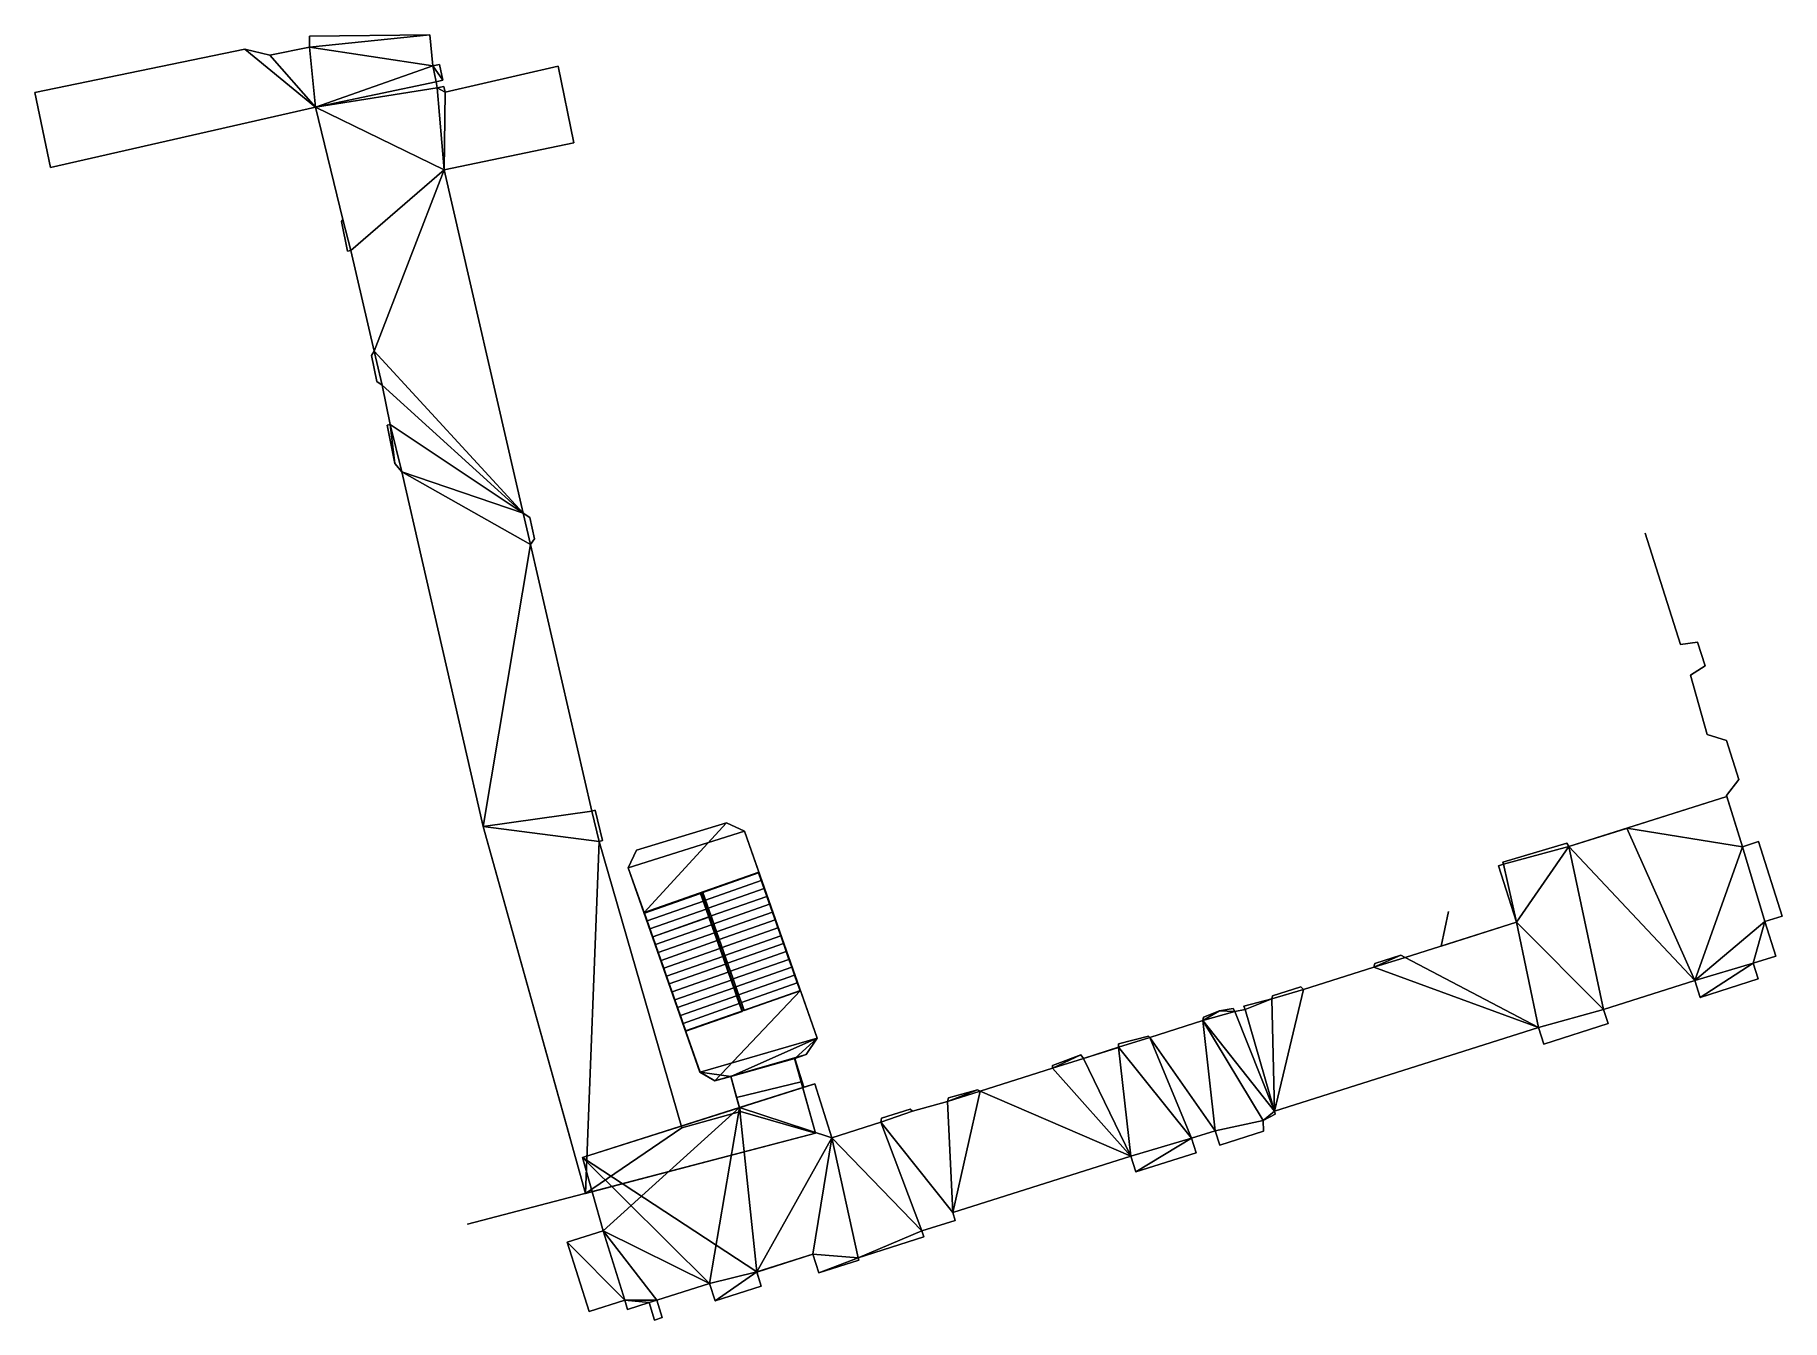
# Model space of a CAD drawing. Header units: millimetres. Extents: x -22837581 to 27604683, y -3494857 to 33598159.
import ezdxf

# ---------------------------------------------------------------- set-up
doc = ezdxf.new("R2010")
doc.units = ezdxf.units.MM
for name, color, linetype, lineweight in [('A-CLNG-SUSP', 5, 'Continuous', 9), ('A-FLOR-HRAL', 1, 'Continuous', 9), ('A-FLOR-OTLN', 6, 'Continuous', 9), ('A-FLOR-STRS', 2, 'Continuous', 9), ('A-WALL', 2, 'Continuous', 9)]:
    doc.layers.add(name, color=color, linetype=linetype, lineweight=lineweight)

# ---------------------------------------------------------------- blocks, each defined once
blk = doc.blocks.new('Stair - Stairs-157290-_3D_')
at = {"layer": 'A-FLOR-STRS'}
mesh = blk.add_polyface(dxfattribs=at)
corners = [(-1945376, 9416125, 739212), (-1945372, 9416113, 739212), (-3557410, 8850238, 739212), (-3557415, 8850249, 739212)]
mesh.append_faces([[corners[k] for k in face] for face in [(0, 1, 2, 3)]])
mesh = blk.add_polyface(dxfattribs=at)
corners = [(-1945376, 9416125, 881337), (-1945376, 9416125, 739212), (-3557415, 8850249, 739212), (-3557415, 8850249, 881337)]
mesh.append_faces([[corners[k] for k in face] for face in [(0, 1, 2, 3)]])
mesh = blk.add_polyface(dxfattribs=at)
corners = [(-1945372, 9416113, 881337), (-1945376, 9416125, 881337), (-3557415, 8850249, 881337), (-3557410, 8850238, 881337)]
mesh.append_faces([[corners[k] for k in face] for face in [(0, 1, 2, 3)]])
mesh = blk.add_polyface(dxfattribs=at)
corners = [(-1945372, 9416113, 739212), (-1945372, 9416113, 881337), (-3557410, 8850238, 881337), (-3557410, 8850238, 739212)]
mesh.append_faces([[corners[k] for k in face] for face in [(0, 1, 2, 3)]])
mesh = blk.add_polyface(dxfattribs=at)
corners = [(-3557410, 8850238, 739262), (-3477618, 8622928, 739262), (-1865579, 9188804, 739262), (-1945372, 9416113, 739262)]
mesh.append_faces([[corners[k] for k in face] for face in [(2, 3, 0, 1)]])
mesh = blk.add_polyface(dxfattribs=at)
corners = [(-3477618, 8622928, 739212), (-3557410, 8850238, 739212), (-1945372, 9416113, 739212), (-1865579, 9188804, 739212)]
mesh.append_faces([[corners[k] for k in face] for face in [(3, 0, 1, 2)]])
mesh = blk.add_polyface(dxfattribs=at)
corners = [(-3557410, 8850238, 739262), (-1945372, 9416113, 739262), (-1945372, 9416113, 739212), (-3557410, 8850238, 739212)]
mesh.append_faces([[corners[k] for k in face] for face in [(3, 0, 1, 2)]])
mesh = blk.add_polyface(dxfattribs=at)
corners = [(-1865583, 9188815, 597087), (-1865579, 9188804, 597087), (-3477618, 8622928, 597087), (-3477622, 8622940, 597087)]
mesh.append_faces([[corners[k] for k in face] for face in [(0, 1, 2, 3)]])
mesh = blk.add_polyface(dxfattribs=at)
corners = [(-1865583, 9188815, 739212), (-1865583, 9188815, 597087), (-3477622, 8622940, 597087), (-3477622, 8622940, 739212)]
mesh.append_faces([[corners[k] for k in face] for face in [(3, 0, 1, 2)]])
mesh = blk.add_polyface(dxfattribs=at)
corners = [(-1865579, 9188804, 739212), (-1865583, 9188815, 739212), (-3477622, 8622940, 739212), (-3477618, 8622928, 739212)]
mesh.append_faces([[corners[k] for k in face] for face in [(0, 1, 2, 3)]])
mesh = blk.add_polyface(dxfattribs=at)
corners = [(-3477618, 8622928, 597137), (-3397825, 8395618, 597137), (-1785786, 8961494, 597137), (-1865579, 9188804, 597137)]
mesh.append_faces([[corners[k] for k in face] for face in [(2, 3, 0, 1)]])
mesh = blk.add_polyface(dxfattribs=at)
corners = [(-3397825, 8395618, 597087), (-3477618, 8622928, 597087), (-1865579, 9188804, 597087), (-1785786, 8961494, 597087)]
mesh.append_faces([[corners[k] for k in face] for face in [(3, 0, 1, 2)]])
mesh = blk.add_polyface(dxfattribs=at)
corners = [(-3477618, 8622928, 597137), (-1865579, 9188804, 597137), (-1865579, 9188804, 597087), (-3477618, 8622928, 597087)]
mesh.append_faces([[corners[k] for k in face] for face in [(3, 0, 1, 2)]])
mesh = blk.add_polyface(dxfattribs=at)
corners = [(-1865579, 9188804, 597087), (-1865579, 9188804, 739212), (-3477618, 8622928, 739212), (-3477618, 8622928, 597087)]
mesh.append_faces([[corners[k] for k in face] for face in [(3, 0, 1, 2)]])
mesh = blk.add_polyface(dxfattribs=at)
corners = [(-3477618, 8622928, 739212), (-1865579, 9188804, 739212), (-1865579, 9188804, 739242), (-3477618, 8622928, 739242)]
mesh.append_faces([[corners[k] for k in face] for face in [(2, 3, 0, 1)]])
mesh = blk.add_polyface(dxfattribs=at)
corners = [(-1865579, 9188804, 739242), (-1865578, 9188801, 739242), (-1865578, 9188799, 739243), (-1865577, 9188797, 739245), (-1865576, 9188795, 739247), (-1865576, 9188794, 739249), (-1865576, 9188794, 739252), (-1865576, 9188794, 739254), (-1865576, 9188795, 739257), (-1865577, 9188797, 739259), (-1865578, 9188799, 739260), (-1865578, 9188801, 739261), (-1865579, 9188804, 739262), (-3477618, 8622928, 739262), (-3477617, 8622925, 739261), (-3477616, 8622923, 739260), (-3477615, 8622921, 739259), (-3477615, 8622919, 739257), (-3477614, 8622919, 739254), (-3477614, 8622918, 739252), (-3477614, 8622919, 739249), (-3477615, 8622919, 739247), (-3477615, 8622921, 739245), (-3477616, 8622923, 739243), (-3477617, 8622925, 739242), (-3477618, 8622928, 739242)]
mesh.append_faces([[corners[k] for k in face] for face in [(8, 18, 7), (10, 16, 9), (23, 3, 22), (20, 6, 19), (4, 22, 3), (2, 24, 1)]], dxfattribs={"vtx0": -1, "vtx1": -1})
mesh.append_faces([[corners[k] for k in face] for face in [(11, 14, 15), (9, 16, 17), (8, 17, 18), (10, 15, 16), (19, 6, 7), (7, 18, 19), (4, 21, 22), (5, 20, 21), (2, 23, 24), (21, 4, 5), (23, 2, 3)]], dxfattribs={"vtx0": -1, "vtx2": -1})
mesh.append_faces([[corners[k] for k in face] for face in [(13, 14, 12)]], dxfattribs={"vtx1": -1})
mesh.append_faces([[corners[k] for k in face] for face in [(11, 12, 14), (10, 11, 15), (8, 9, 17), (24, 25, 1), (5, 6, 20)]], dxfattribs={"vtx1": -1, "vtx2": -1})
mesh.append_faces([[corners[k] for k in face] for face in [(25, 0, 1)]], dxfattribs={"vtx2": -1})
mesh = blk.add_polyface(dxfattribs=at)
corners = [(-1945372, 9416113, 881337), (-1945372, 9416113, 739212), (-1945376, 9416125, 739212), (-1945376, 9416125, 881337)]
mesh.append_faces([[corners[k] for k in face] for face in [(1, 2, 3, 0)]])
mesh = blk.add_polyface(dxfattribs=at)
corners = [(-1945372, 9416113, 739262), (-1865579, 9188804, 739262), (-1865578, 9188801, 739261), (-1865578, 9188799, 739260), (-1865577, 9188797, 739259), (-1865576, 9188795, 739257), (-1865576, 9188794, 739254), (-1865576, 9188794, 739252), (-1865576, 9188794, 739249), (-1865576, 9188795, 739247), (-1865577, 9188797, 739245), (-1865578, 9188799, 739243), (-1865578, 9188801, 739242), (-1865579, 9188804, 739242), (-1865579, 9188804, 739212), (-1945372, 9416113, 739212)]
mesh.append_faces([[corners[k] for k in face] for face in [(9, 7, 8)]], dxfattribs={"vtx0": -1})
mesh.append_faces([[corners[k] for k in face] for face in [(5, 7, 9)]], dxfattribs={"vtx0": -1, "vtx1": -1, "vtx2": -1})
mesh.append_faces([[corners[k] for k in face] for face in [(3, 5, 9, 11)]], dxfattribs={"vtx0": -1, "vtx1": -1, "vtx2": -1, "vtx3": -1})
mesh.append_faces([[corners[k] for k in face] for face in [(6, 7, 5), (10, 11, 9), (14, 15, 13)]], dxfattribs={"vtx1": -1})
mesh.append_faces([[corners[k] for k in face] for face in [(0, 1, 13, 15)]], dxfattribs={"vtx1": -1, "vtx2": -1})
mesh.append_faces([[corners[k] for k in face] for face in [(1, 2, 12, 13), (2, 3, 11, 12)]], dxfattribs={"vtx1": -1, "vtx3": -1})
mesh.append_faces([[corners[k] for k in face] for face in [(3, 4, 5)]], dxfattribs={"vtx2": -1})
mesh = blk.add_polyface(dxfattribs=at)
corners = [(-1945322, 9416120, 739486), (-1945322, 9416120, 739022), (-1945369, 9416104, 739022), (-1945369, 9416104, 739486)]
mesh.append_faces([[corners[k] for k in face] for face in [(2, 3, 0, 1)]])
mesh = blk.add_polyface(dxfattribs=at)
corners = [(-748476, 6006457, -1392388), (-748429, 6006473, -1392388), (-1945322, 9416120, 739486), (-1945369, 9416104, 739486)]
mesh.append_faces([[corners[k] for k in face] for face in [(0, 1, 2, 3)]])
mesh = blk.add_polyface(dxfattribs=at)
corners = [(-748610, 6006840, -1392613), (-1945369, 9416104, 739022), (-1945322, 9416120, 739022), (-748563, 6006856, -1392613)]
mesh.append_faces([[corners[k] for k in face] for face in [(3, 0, 1, 2)]])
mesh = blk.add_polyface(dxfattribs=at)
corners = [(-748476, 6006457, -1392613), (-748476, 6006457, -1392388), (-1945369, 9416104, 739486), (-1945369, 9416104, 739022), (-748610, 6006840, -1392613)]
mesh.append_faces([[corners[k] for k in face] for face in [(3, 1, 2)]], dxfattribs={"vtx0": -1})
mesh.append_faces([[corners[k] for k in face] for face in [(1, 3, 4)]], dxfattribs={"vtx0": -1, "vtx2": -1})
mesh.append_faces([[corners[k] for k in face] for face in [(0, 1, 4)]], dxfattribs={"vtx1": -1})
mesh = blk.add_polyface(dxfattribs=at)
corners = [(-748429, 6006473, -1392388), (-748429, 6006473, -1392613), (-748563, 6006856, -1392613), (-1945322, 9416120, 739022), (-1945322, 9416120, 739486)]
mesh.append_faces([[corners[k] for k in face] for face in [(3, 0, 2)]], dxfattribs={"vtx0": -1, "vtx1": -1})
mesh.append_faces([[corners[k] for k in face] for face in [(0, 1, 2), (3, 4, 0)]], dxfattribs={"vtx2": -1})
mesh = blk.add_polyface(dxfattribs=at)
corners = [(-1865579, 9188804, 739212), (-1865579, 9188804, 597087), (-1865583, 9188815, 597087), (-1865583, 9188815, 739212)]
mesh.append_faces([[corners[k] for k in face] for face in [(2, 3, 0, 1)]])
mesh = blk.add_polyface(dxfattribs=at)
corners = [(-1865579, 9188804, 597137), (-1785786, 8961494, 597137), (-1785786, 8961491, 597136), (-1785785, 8961489, 597135), (-1785784, 8961487, 597134), (-1785783, 8961486, 597132), (-1785783, 8961484, 597129), (-1785783, 8961484, 597127), (-1785783, 8961484, 597124), (-1785783, 8961486, 597122), (-1785784, 8961487, 597120), (-1785785, 8961489, 597118), (-1785786, 8961491, 597117), (-1785786, 8961494, 597117), (-1785786, 8961494, 597087), (-1865579, 9188804, 597087)]
mesh.append_faces([[corners[k] for k in face] for face in [(9, 7, 8)]], dxfattribs={"vtx0": -1})
mesh.append_faces([[corners[k] for k in face] for face in [(11, 3, 9, 10)]], dxfattribs={"vtx0": -1, "vtx1": -1})
mesh.append_faces([[corners[k] for k in face] for face in [(5, 7, 9)]], dxfattribs={"vtx0": -1, "vtx1": -1, "vtx2": -1})
mesh.append_faces([[corners[k] for k in face] for face in [(6, 7, 5), (14, 15, 13)]], dxfattribs={"vtx1": -1})
mesh.append_faces([[corners[k] for k in face] for face in [(0, 1, 13, 15)]], dxfattribs={"vtx1": -1, "vtx2": -1})
mesh.append_faces([[corners[k] for k in face] for face in [(1, 2, 12, 13), (2, 3, 11, 12)]], dxfattribs={"vtx1": -1, "vtx3": -1})
mesh.append_faces([[corners[k] for k in face] for face in [(3, 4, 5, 9)]], dxfattribs={"vtx2": -1, "vtx3": -1})
mesh = blk.add_polyface(dxfattribs=at)
corners = [(-3557407, 8850228, 739486), (-3557407, 8850228, 739022), (-3557454, 8850211, 739022), (-3557454, 8850211, 739486)]
mesh.append_faces([[corners[k] for k in face] for face in [(2, 3, 0, 1)]])
mesh = blk.add_polyface(dxfattribs=at)
corners = [(-2360561, 5440564, -1392388), (-2360514, 5440581, -1392388), (-3557407, 8850228, 739486), (-3557454, 8850211, 739486)]
mesh.append_faces([[corners[k] for k in face] for face in [(0, 1, 2), (2, 3, 0)]], dxfattribs={"vtx2": -1})
mesh = blk.add_polyface(dxfattribs=at)
corners = [(-2360696, 5440947, -1392613), (-3557454, 8850211, 739022), (-3557407, 8850228, 739022), (-2360649, 5440964, -1392613)]
mesh.append_faces([[corners[k] for k in face] for face in [(3, 0, 2), (1, 2, 0)]], dxfattribs={"vtx1": -1})
mesh = blk.add_polyface(dxfattribs=at)
corners = [(-2360561, 5440564, -1392613), (-2360561, 5440564, -1392388), (-3557454, 8850211, 739486), (-3557454, 8850211, 739022), (-2360696, 5440947, -1392613)]
mesh.append_faces([[corners[k] for k in face] for face in [(3, 1, 2)]], dxfattribs={"vtx0": -1})
mesh.append_faces([[corners[k] for k in face] for face in [(1, 3, 4)]], dxfattribs={"vtx0": -1, "vtx2": -1})
mesh.append_faces([[corners[k] for k in face] for face in [(0, 1, 4)]], dxfattribs={"vtx1": -1})
mesh = blk.add_polyface(dxfattribs=at)
corners = [(-3557410, 8850238, 881337), (-3557415, 8850249, 881337), (-3557415, 8850249, 739212), (-3557410, 8850238, 739212)]
mesh.append_faces([[corners[k] for k in face] for face in [(1, 2, 3, 0)]])
mesh = blk.add_polyface(dxfattribs=at)
corners = [(-3477618, 8622928, 739262), (-3557410, 8850238, 739262), (-3557410, 8850238, 739212), (-3477618, 8622928, 739212), (-3477618, 8622928, 739242), (-3477617, 8622925, 739242), (-3477616, 8622923, 739243), (-3477615, 8622921, 739245), (-3477615, 8622919, 739247), (-3477614, 8622919, 739249), (-3477614, 8622918, 739252), (-3477614, 8622919, 739254), (-3477615, 8622919, 739257), (-3477615, 8622921, 739259), (-3477616, 8622923, 739260), (-3477617, 8622925, 739261)]
mesh.append_faces([[corners[k] for k in face] for face in [(14, 8, 12, 13)]], dxfattribs={"vtx0": -1, "vtx1": -1})
mesh.append_faces([[corners[k] for k in face] for face in [(6, 14, 15, 5), (5, 15, 0, 4), (9, 11, 12, 8)]], dxfattribs={"vtx0": -1, "vtx2": -1})
mesh.append_faces([[corners[k] for k in face] for face in [(4, 0, 1, 2)]], dxfattribs={"vtx0": -1, "vtx3": -1})
mesh.append_faces([[corners[k] for k in face] for face in [(9, 10, 11), (2, 3, 4)]], dxfattribs={"vtx2": -1})
mesh.append_faces([[corners[k] for k in face] for face in [(6, 7, 8, 14)]], dxfattribs={"vtx2": -1, "vtx3": -1})
mesh = blk.add_polyface(dxfattribs=at)
corners = [(-2360514, 5440581, -1392388), (-2360514, 5440581, -1392613), (-2360649, 5440964, -1392613), (-3557407, 8850228, 739022), (-3557407, 8850228, 739486)]
mesh.append_faces([[corners[k] for k in face] for face in [(3, 0, 2)]], dxfattribs={"vtx0": -1, "vtx1": -1})
mesh.append_faces([[corners[k] for k in face] for face in [(0, 1, 2), (3, 4, 0)]], dxfattribs={"vtx2": -1})
mesh = blk.add_polyface(dxfattribs=at)
corners = [(-3477618, 8622928, 739212), (-3477622, 8622940, 739212), (-3477622, 8622940, 597087), (-3477618, 8622928, 597087)]
mesh.append_faces([[corners[k] for k in face] for face in [(1, 2, 3, 0)]])
mesh = blk.add_polyface(dxfattribs=at)
corners = [(-3397825, 8395618, 597137), (-3477618, 8622928, 597137), (-3477618, 8622928, 597087), (-3397825, 8395618, 597087), (-3397825, 8395618, 597117), (-3397824, 8395615, 597117), (-3397823, 8395613, 597118), (-3397822, 8395611, 597120), (-3397822, 8395609, 597122), (-3397822, 8395609, 597124), (-3397821, 8395608, 597127), (-3397822, 8395609, 597129), (-3397822, 8395609, 597132), (-3397822, 8395611, 597134), (-3397823, 8395613, 597135), (-3397824, 8395615, 597136)]
mesh.append_faces([[corners[k] for k in face] for face in [(9, 12, 8)]], dxfattribs={"vtx0": -1, "vtx1": -1})
mesh.append_faces([[corners[k] for k in face] for face in [(8, 12, 14, 6)]], dxfattribs={"vtx0": -1, "vtx1": -1, "vtx2": -1, "vtx3": -1})
mesh.append_faces([[corners[k] for k in face] for face in [(6, 14, 15, 5), (5, 15, 0, 4)]], dxfattribs={"vtx0": -1, "vtx2": -1})
mesh.append_faces([[corners[k] for k in face] for face in [(4, 0, 1, 2)]], dxfattribs={"vtx0": -1, "vtx3": -1})
mesh.append_faces([[corners[k] for k in face] for face in [(13, 14, 12), (11, 12, 9, 10)]], dxfattribs={"vtx1": -1})
mesh.append_faces([[corners[k] for k in face] for face in [(2, 3, 4), (6, 7, 8)]], dxfattribs={"vtx2": -1})
mesh = blk.add_polyface(dxfattribs=at)
corners = [(-1785790, 8961506, 454962), (-1785786, 8961494, 454962), (-3397825, 8395618, 454962), (-3397829, 8395630, 454962)]
mesh.append_faces([[corners[k] for k in face] for face in [(0, 1, 2, 3)]])
mesh = blk.add_polyface(dxfattribs=at)
corners = [(-1785790, 8961506, 597087), (-1785790, 8961506, 454962), (-3397829, 8395630, 454962), (-3397829, 8395630, 597087)]
mesh.append_faces([[corners[k] for k in face] for face in [(3, 0, 1, 2)]])
mesh = blk.add_polyface(dxfattribs=at)
corners = [(-1785786, 8961494, 597087), (-1785790, 8961506, 597087), (-3397829, 8395630, 597087), (-3397825, 8395618, 597087)]
mesh.append_faces([[corners[k] for k in face] for face in [(0, 1, 2, 3)]])
mesh = blk.add_polyface(dxfattribs=at)
corners = [(-3397825, 8395618, 455012), (-3318032, 8168308, 455012), (-1705993, 8734184, 455012), (-1785786, 8961494, 455012)]
mesh.append_faces([[corners[k] for k in face] for face in [(2, 3, 0, 1)]])
mesh = blk.add_polyface(dxfattribs=at)
corners = [(-3318032, 8168308, 454962), (-3397825, 8395618, 454962), (-1785786, 8961494, 454962), (-1705993, 8734184, 454962)]
mesh.append_faces([[corners[k] for k in face] for face in [(3, 0, 1, 2)]])
mesh = blk.add_polyface(dxfattribs=at)
corners = [(-3397825, 8395618, 455012), (-1785786, 8961494, 455012), (-1785786, 8961494, 454962), (-3397825, 8395618, 454962)]
mesh.append_faces([[corners[k] for k in face] for face in [(3, 0, 1, 2)]])
mesh = blk.add_polyface(dxfattribs=at)
corners = [(-1785786, 8961494, 454962), (-1785786, 8961494, 597087), (-3397825, 8395618, 597087), (-3397825, 8395618, 454962)]
mesh.append_faces([[corners[k] for k in face] for face in [(3, 0, 1, 2)]])
mesh = blk.add_polyface(dxfattribs=at)
corners = [(-3397825, 8395618, 597087), (-1785786, 8961494, 597087), (-1785786, 8961494, 597117), (-3397825, 8395618, 597117)]
mesh.append_faces([[corners[k] for k in face] for face in [(2, 3, 0, 1)]])
mesh = blk.add_polyface(dxfattribs=at)
corners = [(-1785786, 8961494, 597117), (-1785786, 8961491, 597117), (-1785785, 8961489, 597118), (-1785784, 8961487, 597120), (-1785783, 8961486, 597122), (-1785783, 8961484, 597124), (-1785783, 8961484, 597127), (-1785783, 8961484, 597129), (-1785783, 8961486, 597132), (-1785784, 8961487, 597134), (-1785785, 8961489, 597135), (-1785786, 8961491, 597136), (-1785786, 8961494, 597137), (-3397825, 8395618, 597137), (-3397824, 8395615, 597136), (-3397823, 8395613, 597135), (-3397822, 8395611, 597134), (-3397822, 8395609, 597132), (-3397822, 8395609, 597129), (-3397821, 8395608, 597127), (-3397822, 8395609, 597124), (-3397822, 8395609, 597122), (-3397822, 8395611, 597120), (-3397823, 8395613, 597118), (-3397824, 8395615, 597117), (-3397825, 8395618, 597117)]
mesh.append_faces([[corners[k] for k in face] for face in [(8, 18, 7), (10, 16, 9), (23, 3, 22), (20, 6, 19), (4, 22, 3), (2, 24, 1)]], dxfattribs={"vtx0": -1, "vtx1": -1})
mesh.append_faces([[corners[k] for k in face] for face in [(11, 14, 15), (9, 16, 17), (8, 17, 18), (10, 15, 16), (19, 6, 7), (7, 18, 19), (4, 21, 22), (5, 20, 21), (2, 23, 24), (21, 4, 5), (23, 2, 3)]], dxfattribs={"vtx0": -1, "vtx2": -1})
mesh.append_faces([[corners[k] for k in face] for face in [(13, 14, 12)]], dxfattribs={"vtx1": -1})
mesh.append_faces([[corners[k] for k in face] for face in [(11, 12, 14), (10, 11, 15), (8, 9, 17), (24, 25, 1), (5, 6, 20)]], dxfattribs={"vtx1": -1, "vtx2": -1})
mesh.append_faces([[corners[k] for k in face] for face in [(25, 0, 1)]], dxfattribs={"vtx2": -1})
mesh = blk.add_polyface(dxfattribs=at)
corners = [(-1705998, 8734196, 312837), (-1705993, 8734184, 312837), (-3318032, 8168308, 312837), (-3318036, 8168320, 312837)]
mesh.append_faces([[corners[k] for k in face] for face in [(0, 1, 2, 3)]])
mesh = blk.add_polyface(dxfattribs=at)
corners = [(-1705998, 8734196, 454962), (-1705998, 8734196, 312837), (-3318036, 8168320, 312837), (-3318036, 8168320, 454962)]
mesh.append_faces([[corners[k] for k in face] for face in [(3, 0, 1, 2)]])
mesh = blk.add_polyface(dxfattribs=at)
corners = [(-1705993, 8734184, 454962), (-1705998, 8734196, 454962), (-3318036, 8168320, 454962), (-3318032, 8168308, 454962)]
mesh.append_faces([[corners[k] for k in face] for face in [(0, 1, 2, 3)]])
mesh = blk.add_polyface(dxfattribs=at)
corners = [(-3318032, 8168308, 312887), (-3238239, 7940998, 312887), (-1626201, 8506874, 312887), (-1705993, 8734184, 312887)]
mesh.append_faces([[corners[k] for k in face] for face in [(2, 3, 0, 1)]])
mesh = blk.add_polyface(dxfattribs=at)
corners = [(-3238239, 7940998, 312837), (-3318032, 8168308, 312837), (-1705993, 8734184, 312837), (-1626201, 8506874, 312837)]
mesh.append_faces([[corners[k] for k in face] for face in [(3, 0, 1, 2)]])
mesh = blk.add_polyface(dxfattribs=at)
corners = [(-3318032, 8168308, 312887), (-1705993, 8734184, 312887), (-1705993, 8734184, 312837), (-3318032, 8168308, 312837)]
mesh.append_faces([[corners[k] for k in face] for face in [(3, 0, 1, 2)]])
mesh = blk.add_polyface(dxfattribs=at)
corners = [(-1705993, 8734184, 312837), (-1705993, 8734184, 454962), (-3318032, 8168308, 454962), (-3318032, 8168308, 312837)]
mesh.append_faces([[corners[k] for k in face] for face in [(3, 0, 1, 2)]])
mesh = blk.add_polyface(dxfattribs=at)
corners = [(-3318032, 8168308, 454962), (-1705993, 8734184, 454962), (-1705993, 8734184, 454992), (-3318032, 8168308, 454992)]
mesh.append_faces([[corners[k] for k in face] for face in [(2, 3, 0, 1)]])
mesh = blk.add_polyface(dxfattribs=at)
corners = [(-1705993, 8734184, 454992), (-1705993, 8734182, 454992), (-1705992, 8734179, 454993), (-1705991, 8734177, 454995), (-1705991, 8734176, 454997), (-1705990, 8734175, 454999), (-1705990, 8734174, 455002), (-1705990, 8734175, 455004), (-1705991, 8734176, 455007), (-1705991, 8734177, 455009), (-1705992, 8734179, 455010), (-1705993, 8734182, 455011), (-1705993, 8734184, 455012), (-3318032, 8168308, 455012), (-3318031, 8168305, 455011), (-3318030, 8168303, 455010), (-3318030, 8168301, 455009), (-3318029, 8168300, 455007), (-3318029, 8168299, 455004), (-3318029, 8168298, 455002), (-3318029, 8168299, 454999), (-3318029, 8168300, 454997), (-3318030, 8168301, 454995), (-3318030, 8168303, 454993), (-3318031, 8168305, 454992), (-3318032, 8168308, 454992)]
mesh.append_faces([[corners[k] for k in face] for face in [(1, 24, 25, 0)]], dxfattribs={"vtx0": -1})
mesh.append_faces([[corners[k] for k in face] for face in [(8, 18, 7), (20, 6, 19), (4, 22, 3), (2, 24, 1)]], dxfattribs={"vtx0": -1, "vtx1": -1})
mesh.append_faces([[corners[k] for k in face] for face in [(11, 14, 15), (9, 16, 17), (8, 17, 18), (10, 15, 16, 9), (19, 6, 7), (7, 18, 19), (4, 21, 22), (5, 20, 21), (3, 22, 23, 2), (2, 23, 24), (21, 4, 5)]], dxfattribs={"vtx0": -1, "vtx2": -1})
mesh.append_faces([[corners[k] for k in face] for face in [(10, 11, 15), (8, 9, 17), (5, 6, 20)]], dxfattribs={"vtx1": -1, "vtx2": -1})
mesh.append_faces([[corners[k] for k in face] for face in [(12, 13, 14, 11)]], dxfattribs={"vtx2": -1})
mesh = blk.add_polyface(dxfattribs=at)
corners = [(-1785786, 8961494, 597087), (-1785786, 8961494, 454962), (-1785790, 8961506, 454962), (-1785790, 8961506, 597087)]
mesh.append_faces([[corners[k] for k in face] for face in [(2, 3, 0, 1)]])
mesh = blk.add_polyface(dxfattribs=at)
corners = [(-1785786, 8961494, 455012), (-1705993, 8734184, 455012), (-1705993, 8734182, 455011), (-1705992, 8734179, 455010), (-1705991, 8734177, 455009), (-1705991, 8734176, 455007), (-1705990, 8734175, 455004), (-1705990, 8734174, 455002), (-1705990, 8734175, 454999), (-1705991, 8734176, 454997), (-1705991, 8734177, 454995), (-1705992, 8734179, 454993), (-1705993, 8734182, 454992), (-1705993, 8734184, 454992), (-1705993, 8734184, 454962), (-1785786, 8961494, 454962)]
mesh.append_faces([[corners[k] for k in face] for face in [(9, 7, 8)]], dxfattribs={"vtx0": -1})
mesh.append_faces([[corners[k] for k in face] for face in [(11, 3, 9, 10)]], dxfattribs={"vtx0": -1, "vtx1": -1})
mesh.append_faces([[corners[k] for k in face] for face in [(5, 7, 9)]], dxfattribs={"vtx0": -1, "vtx1": -1, "vtx2": -1})
mesh.append_faces([[corners[k] for k in face] for face in [(6, 7, 5), (14, 15, 13)]], dxfattribs={"vtx1": -1})
mesh.append_faces([[corners[k] for k in face] for face in [(0, 1, 13, 15)]], dxfattribs={"vtx1": -1, "vtx2": -1})
mesh.append_faces([[corners[k] for k in face] for face in [(1, 2, 12, 13), (2, 3, 11, 12)]], dxfattribs={"vtx1": -1, "vtx3": -1})
mesh.append_faces([[corners[k] for k in face] for face in [(3, 4, 5, 9)]], dxfattribs={"vtx2": -1, "vtx3": -1})
mesh = blk.add_polyface(dxfattribs=at)
corners = [(-1705993, 8734184, 454962), (-1705993, 8734184, 312837), (-1705998, 8734196, 312837), (-1705998, 8734196, 454962)]
mesh.append_faces([[corners[k] for k in face] for face in [(2, 3, 0, 1)]])
mesh = blk.add_polyface(dxfattribs=at)
corners = [(-1705993, 8734184, 312887), (-1626201, 8506874, 312887), (-1626200, 8506872, 312886), (-1626199, 8506869, 312885), (-1626198, 8506867, 312884), (-1626198, 8506866, 312882), (-1626197, 8506865, 312879), (-1626197, 8506864, 312877), (-1626197, 8506865, 312874), (-1626198, 8506866, 312872), (-1626198, 8506867, 312870), (-1626199, 8506869, 312868), (-1626200, 8506872, 312867), (-1626201, 8506874, 312867), (-1626201, 8506874, 312837), (-1705993, 8734184, 312837)]
mesh.append_faces([[corners[k] for k in face] for face in [(9, 7, 8)]], dxfattribs={"vtx0": -1})
mesh.append_faces([[corners[k] for k in face] for face in [(5, 7, 9)]], dxfattribs={"vtx0": -1, "vtx1": -1, "vtx2": -1})
mesh.append_faces([[corners[k] for k in face] for face in [(3, 5, 9, 11)]], dxfattribs={"vtx0": -1, "vtx1": -1, "vtx2": -1, "vtx3": -1})
mesh.append_faces([[corners[k] for k in face] for face in [(6, 7, 5), (10, 11, 9), (14, 15, 13)]], dxfattribs={"vtx1": -1})
mesh.append_faces([[corners[k] for k in face] for face in [(0, 1, 13, 15)]], dxfattribs={"vtx1": -1, "vtx2": -1})
mesh.append_faces([[corners[k] for k in face] for face in [(1, 2, 12, 13), (2, 3, 11, 12)]], dxfattribs={"vtx1": -1, "vtx3": -1})
mesh.append_faces([[corners[k] for k in face] for face in [(3, 4, 5)]], dxfattribs={"vtx2": -1})
mesh = blk.add_polyface(dxfattribs=at)
corners = [(-3397825, 8395618, 597087), (-3397829, 8395630, 597087), (-3397829, 8395630, 454962), (-3397825, 8395618, 454962)]
mesh.append_faces([[corners[k] for k in face] for face in [(1, 2, 3, 0)]])
mesh = blk.add_polyface(dxfattribs=at)
corners = [(-3318032, 8168308, 455012), (-3397825, 8395618, 455012), (-3397825, 8395618, 454962), (-3318032, 8168308, 454962), (-3318032, 8168308, 454992), (-3318031, 8168305, 454992), (-3318030, 8168303, 454993), (-3318030, 8168301, 454995), (-3318029, 8168300, 454997), (-3318029, 8168299, 454999), (-3318029, 8168298, 455002), (-3318029, 8168299, 455004), (-3318029, 8168300, 455007), (-3318030, 8168301, 455009), (-3318030, 8168303, 455010), (-3318031, 8168305, 455011)]
mesh.append_faces([[corners[k] for k in face] for face in [(8, 12, 14, 6)]], dxfattribs={"vtx0": -1, "vtx1": -1, "vtx2": -1, "vtx3": -1})
mesh.append_faces([[corners[k] for k in face] for face in [(6, 14, 15, 5), (5, 15, 0, 4), (9, 11, 12, 8)]], dxfattribs={"vtx0": -1, "vtx2": -1})
mesh.append_faces([[corners[k] for k in face] for face in [(4, 0, 1, 2)]], dxfattribs={"vtx0": -1, "vtx3": -1})
mesh.append_faces([[corners[k] for k in face] for face in [(13, 14, 12)]], dxfattribs={"vtx1": -1})
mesh.append_faces([[corners[k] for k in face] for face in [(9, 10, 11), (2, 3, 4), (6, 7, 8)]], dxfattribs={"vtx2": -1})
mesh = blk.add_polyface(dxfattribs=at)
corners = [(-3318032, 8168308, 454962), (-3318036, 8168320, 454962), (-3318036, 8168320, 312837), (-3318032, 8168308, 312837)]
mesh.append_faces([[corners[k] for k in face] for face in [(1, 2, 3, 0)]])
mesh = blk.add_polyface(dxfattribs=at)
corners = [(-3238239, 7940998, 312887), (-3318032, 8168308, 312887), (-3318032, 8168308, 312837), (-3238239, 7940998, 312837), (-3238239, 7940998, 312867), (-3238238, 7940995, 312867), (-3238237, 7940994, 312868), (-3238237, 7940991, 312870), (-3238236, 7940990, 312872), (-3238236, 7940989, 312874), (-3238236, 7940989, 312877), (-3238236, 7940989, 312879), (-3238236, 7940990, 312882), (-3238237, 7940991, 312884), (-3238237, 7940994, 312885), (-3238238, 7940995, 312886)]
mesh.append_faces([[corners[k] for k in face] for face in [(8, 12, 14, 6)]], dxfattribs={"vtx0": -1, "vtx1": -1, "vtx2": -1, "vtx3": -1})
mesh.append_faces([[corners[k] for k in face] for face in [(6, 14, 15, 5), (5, 15, 0, 4)]], dxfattribs={"vtx0": -1, "vtx2": -1})
mesh.append_faces([[corners[k] for k in face] for face in [(4, 0, 1, 2)]], dxfattribs={"vtx0": -1, "vtx3": -1})
mesh.append_faces([[corners[k] for k in face] for face in [(13, 14, 12)]], dxfattribs={"vtx1": -1})
mesh.append_faces([[corners[k] for k in face] for face in [(9, 11, 12, 8), (2, 3, 4), (6, 7, 8)]], dxfattribs={"vtx2": -1})
mesh = blk.add_polyface(dxfattribs=at)
corners = [(-1626205, 8506886, 170712), (-1626201, 8506874, 170712), (-3238239, 7940998, 170712), (-3238243, 7941010, 170712)]
mesh.append_faces([[corners[k] for k in face] for face in [(0, 1, 2, 3)]])
mesh = blk.add_polyface(dxfattribs=at)
corners = [(-1626205, 8506886, 312837), (-1626205, 8506886, 170712), (-3238243, 7941010, 170712), (-3238243, 7941010, 312837)]
mesh.append_faces([[corners[k] for k in face] for face in [(3, 0, 1, 2)]])
mesh = blk.add_polyface(dxfattribs=at)
corners = [(-1626201, 8506874, 312837), (-1626205, 8506886, 312837), (-3238243, 7941010, 312837), (-3238239, 7940998, 312837)]
mesh.append_faces([[corners[k] for k in face] for face in [(0, 1, 2, 3)]])
mesh = blk.add_polyface(dxfattribs=at)
corners = [(-3238239, 7940998, 170762), (-3158446, 7713688, 170762), (-1546408, 8279564, 170762), (-1626201, 8506874, 170762)]
mesh.append_faces([[corners[k] for k in face] for face in [(2, 3, 0, 1)]])
mesh = blk.add_polyface(dxfattribs=at)
corners = [(-3158446, 7713688, 170712), (-3238239, 7940998, 170712), (-1626201, 8506874, 170712), (-1546408, 8279564, 170712)]
mesh.append_faces([[corners[k] for k in face] for face in [(3, 0, 1, 2)]])
mesh = blk.add_polyface(dxfattribs=at)
corners = [(-3238239, 7940998, 170762), (-1626201, 8506874, 170762), (-1626201, 8506874, 170712), (-3238239, 7940998, 170712)]
mesh.append_faces([[corners[k] for k in face] for face in [(3, 0, 1, 2)]])
mesh = blk.add_polyface(dxfattribs=at)
corners = [(-1626201, 8506874, 170712), (-1626201, 8506874, 312837), (-3238239, 7940998, 312837), (-3238239, 7940998, 170712)]
mesh.append_faces([[corners[k] for k in face] for face in [(3, 0, 1, 2)]])
mesh = blk.add_polyface(dxfattribs=at)
corners = [(-3238239, 7940998, 312837), (-1626201, 8506874, 312837), (-1626201, 8506874, 312867), (-3238239, 7940998, 312867)]
mesh.append_faces([[corners[k] for k in face] for face in [(2, 3, 0, 1)]])
mesh = blk.add_polyface(dxfattribs=at)
corners = [(-1626201, 8506874, 312867), (-1626200, 8506872, 312867), (-1626199, 8506869, 312868), (-1626198, 8506867, 312870), (-1626198, 8506866, 312872), (-1626197, 8506865, 312874), (-1626197, 8506864, 312877), (-1626197, 8506865, 312879), (-1626198, 8506866, 312882), (-1626198, 8506867, 312884), (-1626199, 8506869, 312885), (-1626200, 8506872, 312886), (-1626201, 8506874, 312887), (-3238239, 7940998, 312887), (-3238238, 7940995, 312886), (-3238237, 7940994, 312885), (-3238237, 7940991, 312884), (-3238236, 7940990, 312882), (-3238236, 7940989, 312879), (-3238236, 7940989, 312877), (-3238236, 7940989, 312874), (-3238236, 7940990, 312872), (-3238237, 7940991, 312870), (-3238237, 7940994, 312868), (-3238238, 7940995, 312867), (-3238239, 7940998, 312867)]
mesh.append_faces([[corners[k] for k in face] for face in [(1, 24, 25, 0)]], dxfattribs={"vtx0": -1})
mesh.append_faces([[corners[k] for k in face] for face in [(8, 18, 7), (10, 16, 9), (23, 3, 22), (20, 6, 19), (4, 22, 3), (2, 24, 1)]], dxfattribs={"vtx0": -1, "vtx1": -1})
mesh.append_faces([[corners[k] for k in face] for face in [(11, 14, 15), (9, 16, 17), (8, 17, 18), (10, 15, 16), (19, 6, 7), (7, 18, 19), (4, 21, 22), (5, 20, 21), (2, 23, 24), (21, 4, 5), (23, 2, 3)]], dxfattribs={"vtx0": -1, "vtx2": -1})
mesh.append_faces([[corners[k] for k in face] for face in [(10, 11, 15), (8, 9, 17), (5, 6, 20)]], dxfattribs={"vtx1": -1, "vtx2": -1})
mesh.append_faces([[corners[k] for k in face] for face in [(12, 13, 14, 11)]], dxfattribs={"vtx2": -1})
mesh = blk.add_polyface(dxfattribs=at)
corners = [(-1546412, 8279576, 28587), (-1546408, 8279564, 28587), (-3158446, 7713688, 28587), (-3158450, 7713700, 28587)]
mesh.append_faces([[corners[k] for k in face] for face in [(0, 1, 2, 3)]])
mesh = blk.add_polyface(dxfattribs=at)
corners = [(-1546412, 8279576, 170712), (-1546412, 8279576, 28587), (-3158450, 7713700, 28587), (-3158450, 7713700, 170712)]
mesh.append_faces([[corners[k] for k in face] for face in [(3, 0, 1, 2)]])
mesh = blk.add_polyface(dxfattribs=at)
corners = [(-1546408, 8279564, 170712), (-1546412, 8279576, 170712), (-3158450, 7713700, 170712), (-3158446, 7713688, 170712)]
mesh.append_faces([[corners[k] for k in face] for face in [(0, 1, 2, 3)]])
mesh = blk.add_polyface(dxfattribs=at)
corners = [(-3158446, 7713688, 28637), (-3078653, 7486379, 28637), (-1466615, 8052255, 28637), (-1546408, 8279564, 28637)]
mesh.append_faces([[corners[k] for k in face] for face in [(2, 3, 0, 1)]])
mesh = blk.add_polyface(dxfattribs=at)
corners = [(-3078653, 7486379, 28587), (-3158446, 7713688, 28587), (-1546408, 8279564, 28587), (-1466615, 8052255, 28587)]
mesh.append_faces([[corners[k] for k in face] for face in [(3, 0, 1, 2)]])
mesh = blk.add_polyface(dxfattribs=at)
corners = [(-3158446, 7713688, 28637), (-1546408, 8279564, 28637), (-1546408, 8279564, 28587), (-3158446, 7713688, 28587)]
mesh.append_faces([[corners[k] for k in face] for face in [(3, 0, 1, 2)]])
mesh = blk.add_polyface(dxfattribs=at)
corners = [(-1546408, 8279564, 28587), (-1546408, 8279564, 170712), (-3158446, 7713688, 170712), (-3158446, 7713688, 28587)]
mesh.append_faces([[corners[k] for k in face] for face in [(3, 0, 1, 2)]])
mesh = blk.add_polyface(dxfattribs=at)
corners = [(-3158446, 7713688, 170712), (-1546408, 8279564, 170712), (-1546408, 8279564, 170742), (-3158446, 7713688, 170742)]
mesh.append_faces([[corners[k] for k in face] for face in [(2, 3, 0, 1)]])
mesh = blk.add_polyface(dxfattribs=at)
corners = [(-1546408, 8279564, 170742), (-1546407, 8279562, 170742), (-1546406, 8279559, 170743), (-1546405, 8279557, 170745), (-1546405, 8279556, 170747), (-1546405, 8279555, 170749), (-1546404, 8279555, 170752), (-1546405, 8279555, 170754), (-1546405, 8279556, 170757), (-1546405, 8279557, 170759), (-1546406, 8279559, 170760), (-1546407, 8279562, 170761), (-1546408, 8279564, 170762), (-3158446, 7713688, 170762), (-3158445, 7713686, 170761), (-3158444, 7713684, 170760), (-3158444, 7713681, 170759), (-3158443, 7713680, 170757), (-3158443, 7713679, 170754), (-3158443, 7713679, 170752), (-3158443, 7713679, 170749), (-3158443, 7713680, 170747), (-3158444, 7713681, 170745), (-3158444, 7713684, 170743), (-3158445, 7713686, 170742), (-3158446, 7713688, 170742)]
mesh.append_faces([[corners[k] for k in face] for face in [(1, 24, 25, 0)]], dxfattribs={"vtx0": -1})
mesh.append_faces([[corners[k] for k in face] for face in [(10, 16, 9), (23, 3, 22), (20, 6, 19), (4, 22, 3), (2, 24, 1)]], dxfattribs={"vtx0": -1, "vtx1": -1})
mesh.append_faces([[corners[k] for k in face] for face in [(11, 14, 15), (9, 16, 17), (8, 17, 18, 7), (10, 15, 16), (19, 6, 7), (7, 18, 19), (4, 21, 22), (5, 20, 21, 4), (2, 23, 24), (23, 2, 3)]], dxfattribs={"vtx0": -1, "vtx2": -1})
mesh.append_faces([[corners[k] for k in face] for face in [(10, 11, 15), (8, 9, 17), (5, 6, 20)]], dxfattribs={"vtx1": -1, "vtx2": -1})
mesh.append_faces([[corners[k] for k in face] for face in [(12, 13, 14, 11)]], dxfattribs={"vtx2": -1})
mesh = blk.add_polyface(dxfattribs=at)
corners = [(-1626201, 8506874, 312837), (-1626201, 8506874, 170712), (-1626205, 8506886, 170712), (-1626205, 8506886, 312837)]
mesh.append_faces([[corners[k] for k in face] for face in [(2, 3, 0, 1)]])
mesh = blk.add_polyface(dxfattribs=at)
corners = [(-1626201, 8506874, 170762), (-1546408, 8279564, 170762), (-1546407, 8279562, 170761), (-1546406, 8279559, 170760), (-1546405, 8279557, 170759), (-1546405, 8279556, 170757), (-1546405, 8279555, 170754), (-1546404, 8279555, 170752), (-1546405, 8279555, 170749), (-1546405, 8279556, 170747), (-1546405, 8279557, 170745), (-1546406, 8279559, 170743), (-1546407, 8279562, 170742), (-1546408, 8279564, 170742), (-1546408, 8279564, 170712), (-1626201, 8506874, 170712)]
mesh.append_faces([[corners[k] for k in face] for face in [(9, 7, 8)]], dxfattribs={"vtx0": -1})
mesh.append_faces([[corners[k] for k in face] for face in [(5, 7, 9)]], dxfattribs={"vtx0": -1, "vtx1": -1, "vtx2": -1})
mesh.append_faces([[corners[k] for k in face] for face in [(3, 5, 9, 11)]], dxfattribs={"vtx0": -1, "vtx1": -1, "vtx2": -1, "vtx3": -1})
mesh.append_faces([[corners[k] for k in face] for face in [(6, 7, 5), (10, 11, 9), (14, 15, 13)]], dxfattribs={"vtx1": -1})
mesh.append_faces([[corners[k] for k in face] for face in [(0, 1, 13, 15)]], dxfattribs={"vtx1": -1, "vtx2": -1})
mesh.append_faces([[corners[k] for k in face] for face in [(1, 2, 12, 13), (2, 3, 11, 12)]], dxfattribs={"vtx1": -1, "vtx3": -1})
mesh.append_faces([[corners[k] for k in face] for face in [(3, 4, 5)]], dxfattribs={"vtx2": -1})
mesh = blk.add_polyface(dxfattribs=at)
corners = [(-1546408, 8279564, 170712), (-1546408, 8279564, 28587), (-1546412, 8279576, 28587), (-1546412, 8279576, 170712)]
mesh.append_faces([[corners[k] for k in face] for face in [(2, 3, 0, 1)]])
mesh = blk.add_polyface(dxfattribs=at)
corners = [(-1546408, 8279564, 28637), (-1466615, 8052255, 28637), (-1466614, 8052252, 28636), (-1466613, 8052250, 28635), (-1466612, 8052247, 28634), (-1466612, 8052246, 28632), (-1466612, 8052245, 28629), (-1466612, 8052245, 28627), (-1466612, 8052245, 28624), (-1466612, 8052246, 28622), (-1466612, 8052247, 28620), (-1466613, 8052250, 28618), (-1466614, 8052252, 28617), (-1466615, 8052255, 28617), (-1466615, 8052255, 28587), (-1546408, 8279564, 28587)]
mesh.append_faces([[corners[k] for k in face] for face in [(9, 7, 8)]], dxfattribs={"vtx0": -1})
mesh.append_faces([[corners[k] for k in face] for face in [(5, 7, 9)]], dxfattribs={"vtx0": -1, "vtx1": -1, "vtx2": -1})
mesh.append_faces([[corners[k] for k in face] for face in [(3, 5, 9, 11)]], dxfattribs={"vtx0": -1, "vtx1": -1, "vtx2": -1, "vtx3": -1})
mesh.append_faces([[corners[k] for k in face] for face in [(6, 7, 5), (10, 11, 9), (14, 15, 13)]], dxfattribs={"vtx1": -1})
mesh.append_faces([[corners[k] for k in face] for face in [(0, 1, 13, 15)]], dxfattribs={"vtx1": -1, "vtx2": -1})
mesh.append_faces([[corners[k] for k in face] for face in [(1, 2, 12, 13), (2, 3, 11, 12)]], dxfattribs={"vtx1": -1, "vtx3": -1})
mesh.append_faces([[corners[k] for k in face] for face in [(3, 4, 5)]], dxfattribs={"vtx2": -1})
mesh = blk.add_polyface(dxfattribs=at)
corners = [(-3238239, 7940998, 312837), (-3238243, 7941010, 312837), (-3238243, 7941010, 170712), (-3238239, 7940998, 170712)]
mesh.append_faces([[corners[k] for k in face] for face in [(1, 2, 3, 0)]])
mesh = blk.add_polyface(dxfattribs=at)
corners = [(-3158446, 7713688, 170762), (-3238239, 7940998, 170762), (-3238239, 7940998, 170712), (-3158446, 7713688, 170712), (-3158446, 7713688, 170742), (-3158445, 7713686, 170742), (-3158444, 7713684, 170743), (-3158444, 7713681, 170745), (-3158443, 7713680, 170747), (-3158443, 7713679, 170749), (-3158443, 7713679, 170752), (-3158443, 7713679, 170754), (-3158443, 7713680, 170757), (-3158444, 7713681, 170759), (-3158444, 7713684, 170760), (-3158445, 7713686, 170761)]
mesh.append_faces([[corners[k] for k in face] for face in [(8, 12, 14, 6)]], dxfattribs={"vtx0": -1, "vtx1": -1, "vtx2": -1, "vtx3": -1})
mesh.append_faces([[corners[k] for k in face] for face in [(6, 14, 15, 5), (5, 15, 0, 4)]], dxfattribs={"vtx0": -1, "vtx2": -1})
mesh.append_faces([[corners[k] for k in face] for face in [(4, 0, 1, 2)]], dxfattribs={"vtx0": -1, "vtx3": -1})
mesh.append_faces([[corners[k] for k in face] for face in [(13, 14, 12)]], dxfattribs={"vtx1": -1})
mesh.append_faces([[corners[k] for k in face] for face in [(9, 11, 12, 8), (2, 3, 4), (6, 7, 8)]], dxfattribs={"vtx2": -1})
mesh = blk.add_polyface(dxfattribs=at)
corners = [(-3158446, 7713688, 170712), (-3158450, 7713700, 170712), (-3158450, 7713700, 28587), (-3158446, 7713688, 28587)]
mesh.append_faces([[corners[k] for k in face] for face in [(1, 2, 3, 0)]])
mesh = blk.add_polyface(dxfattribs=at)
corners = [(-3078653, 7486379, 28637), (-3158446, 7713688, 28637), (-3158446, 7713688, 28587), (-3078653, 7486379, 28587), (-3078653, 7486379, 28617), (-3078652, 7486376, 28617), (-3078652, 7486374, 28618), (-3078651, 7486372, 28620), (-3078651, 7486370, 28622), (-3078650, 7486370, 28624), (-3078650, 7486369, 28627), (-3078650, 7486370, 28629), (-3078651, 7486370, 28632), (-3078651, 7486372, 28634), (-3078652, 7486374, 28635), (-3078652, 7486376, 28636)]
mesh.append_faces([[corners[k] for k in face] for face in [(8, 12, 14, 6)]], dxfattribs={"vtx0": -1, "vtx1": -1, "vtx2": -1, "vtx3": -1})
mesh.append_faces([[corners[k] for k in face] for face in [(6, 14, 15, 5), (5, 15, 0, 4), (9, 11, 12, 8)]], dxfattribs={"vtx0": -1, "vtx2": -1})
mesh.append_faces([[corners[k] for k in face] for face in [(4, 0, 1, 2)]], dxfattribs={"vtx0": -1, "vtx3": -1})
mesh.append_faces([[corners[k] for k in face] for face in [(13, 14, 12)]], dxfattribs={"vtx1": -1})
mesh.append_faces([[corners[k] for k in face] for face in [(9, 10, 11), (2, 3, 4), (6, 7, 8)]], dxfattribs={"vtx2": -1})
mesh = blk.add_polyface(dxfattribs=at)
corners = [(-1466619, 8052266, -113538), (-1466615, 8052255, -113538), (-3078653, 7486379, -113538), (-3078657, 7486390, -113538)]
mesh.append_faces([[corners[k] for k in face] for face in [(0, 1, 2, 3)]])
mesh = blk.add_polyface(dxfattribs=at)
corners = [(-1466619, 8052266, 28587), (-1466619, 8052266, -113538), (-3078657, 7486390, -113538), (-3078657, 7486390, 28587)]
mesh.append_faces([[corners[k] for k in face] for face in [(3, 0, 1, 2)]])
mesh = blk.add_polyface(dxfattribs=at)
corners = [(-1466615, 8052255, 28587), (-1466619, 8052266, 28587), (-3078657, 7486390, 28587), (-3078653, 7486379, 28587)]
mesh.append_faces([[corners[k] for k in face] for face in [(0, 1, 2, 3)]])
mesh = blk.add_polyface(dxfattribs=at)
corners = [(-3078653, 7486379, -113488), (-2998861, 7259069, -113488), (-1386822, 7824945, -113488), (-1466615, 8052255, -113488)]
mesh.append_faces([[corners[k] for k in face] for face in [(2, 3, 0, 1)]])
mesh = blk.add_polyface(dxfattribs=at)
corners = [(-2998861, 7259069, -113538), (-3078653, 7486379, -113538), (-1466615, 8052255, -113538), (-1386822, 7824945, -113538)]
mesh.append_faces([[corners[k] for k in face] for face in [(3, 0, 1, 2)]])
mesh = blk.add_polyface(dxfattribs=at)
corners = [(-3078653, 7486379, -113488), (-1466615, 8052255, -113488), (-1466615, 8052255, -113538), (-3078653, 7486379, -113538)]
mesh.append_faces([[corners[k] for k in face] for face in [(3, 0, 1, 2)]])
mesh = blk.add_polyface(dxfattribs=at)
corners = [(-1466615, 8052255, -113538), (-1466615, 8052255, 28587), (-3078653, 7486379, 28587), (-3078653, 7486379, -113538)]
mesh.append_faces([[corners[k] for k in face] for face in [(3, 0, 1, 2)]])
mesh = blk.add_polyface(dxfattribs=at)
corners = [(-3078653, 7486379, 28587), (-1466615, 8052255, 28587), (-1466615, 8052255, 28617), (-3078653, 7486379, 28617)]
mesh.append_faces([[corners[k] for k in face] for face in [(2, 3, 0, 1)]])
mesh = blk.add_polyface(dxfattribs=at)
corners = [(-1466615, 8052255, 28617), (-1466614, 8052252, 28617), (-1466613, 8052250, 28618), (-1466612, 8052247, 28620), (-1466612, 8052246, 28622), (-1466612, 8052245, 28624), (-1466612, 8052245, 28627), (-1466612, 8052245, 28629), (-1466612, 8052246, 28632), (-1466612, 8052247, 28634), (-1466613, 8052250, 28635), (-1466614, 8052252, 28636), (-1466615, 8052255, 28637), (-3078653, 7486379, 28637), (-3078652, 7486376, 28636), (-3078652, 7486374, 28635), (-3078651, 7486372, 28634), (-3078651, 7486370, 28632), (-3078650, 7486370, 28629), (-3078650, 7486369, 28627), (-3078650, 7486370, 28624), (-3078651, 7486370, 28622), (-3078651, 7486372, 28620), (-3078652, 7486374, 28618), (-3078652, 7486376, 28617), (-3078653, 7486379, 28617)]
mesh.append_faces([[corners[k] for k in face] for face in [(8, 18, 7), (10, 16, 9), (23, 3, 22), (20, 6, 19), (4, 22, 3), (2, 24, 1)]], dxfattribs={"vtx0": -1, "vtx1": -1})
mesh.append_faces([[corners[k] for k in face] for face in [(11, 14, 15), (9, 16, 17), (8, 17, 18), (10, 15, 16), (19, 6, 7), (7, 18, 19), (4, 21, 22), (5, 20, 21), (2, 23, 24), (21, 4, 5), (23, 2, 3)]], dxfattribs={"vtx0": -1, "vtx2": -1})
mesh.append_faces([[corners[k] for k in face] for face in [(13, 14, 12)]], dxfattribs={"vtx1": -1})
mesh.append_faces([[corners[k] for k in face] for face in [(11, 12, 14), (10, 11, 15), (8, 9, 17), (24, 25, 1), (5, 6, 20)]], dxfattribs={"vtx1": -1, "vtx2": -1})
mesh.append_faces([[corners[k] for k in face] for face in [(25, 0, 1)]], dxfattribs={"vtx2": -1})
mesh = blk.add_polyface(dxfattribs=at)
corners = [(-1386826, 7824957, -255663), (-1386822, 7824945, -255663), (-2998861, 7259069, -255663), (-2998865, 7259080, -255663)]
mesh.append_faces([[corners[k] for k in face] for face in [(0, 1, 2, 3)]])
mesh = blk.add_polyface(dxfattribs=at)
corners = [(-1386826, 7824957, -113538), (-1386826, 7824957, -255663), (-2998865, 7259080, -255663), (-2998865, 7259080, -113538)]
mesh.append_faces([[corners[k] for k in face] for face in [(3, 0, 1, 2)]])
mesh = blk.add_polyface(dxfattribs=at)
corners = [(-1386822, 7824945, -113538), (-1386826, 7824957, -113538), (-2998865, 7259080, -113538), (-2998861, 7259069, -113538)]
mesh.append_faces([[corners[k] for k in face] for face in [(0, 1, 2, 3)]])
mesh = blk.add_polyface(dxfattribs=at)
corners = [(-2998861, 7259069, -255613), (-2919068, 7031759, -255613), (-1307029, 7597635, -255613), (-1386822, 7824945, -255613)]
mesh.append_faces([[corners[k] for k in face] for face in [(2, 3, 0, 1)]])
mesh = blk.add_polyface(dxfattribs=at)
corners = [(-2919068, 7031759, -255663), (-2998861, 7259069, -255663), (-1386822, 7824945, -255663), (-1307029, 7597635, -255663)]
mesh.append_faces([[corners[k] for k in face] for face in [(3, 0, 1, 2)]])
mesh = blk.add_polyface(dxfattribs=at)
corners = [(-2998861, 7259069, -255613), (-1386822, 7824945, -255613), (-1386822, 7824945, -255663), (-2998861, 7259069, -255663)]
mesh.append_faces([[corners[k] for k in face] for face in [(3, 0, 1, 2)]])
mesh = blk.add_polyface(dxfattribs=at)
corners = [(-1386822, 7824945, -255663), (-1386822, 7824945, -113538), (-2998861, 7259069, -113538), (-2998861, 7259069, -255663)]
mesh.append_faces([[corners[k] for k in face] for face in [(3, 0, 1, 2)]])
mesh = blk.add_polyface(dxfattribs=at)
corners = [(-2998861, 7259069, -113538), (-1386822, 7824945, -113538), (-1386822, 7824945, -113508), (-2998861, 7259069, -113508)]
mesh.append_faces([[corners[k] for k in face] for face in [(2, 3, 0, 1)]])
mesh = blk.add_polyface(dxfattribs=at)
corners = [(-1386822, 7824945, -113508), (-1386821, 7824942, -113508), (-1386820, 7824940, -113507), (-1386820, 7824938, -113505), (-1386819, 7824936, -113503), (-1386819, 7824935, -113501), (-1386819, 7824935, -113498), (-1386819, 7824935, -113496), (-1386819, 7824936, -113493), (-1386820, 7824938, -113491), (-1386820, 7824940, -113490), (-1386821, 7824942, -113489), (-1386822, 7824945, -113488), (-2998861, 7259069, -113488), (-2998860, 7259066, -113489), (-2998859, 7259064, -113490), (-2998858, 7259062, -113491), (-2998858, 7259060, -113493), (-2998857, 7259060, -113496), (-2998857, 7259059, -113498), (-2998857, 7259060, -113501), (-2998858, 7259060, -113503), (-2998858, 7259062, -113505), (-2998859, 7259064, -113507), (-2998860, 7259066, -113508), (-2998861, 7259069, -113508)]
mesh.append_faces([[corners[k] for k in face] for face in [(1, 24, 25, 0)]], dxfattribs={"vtx0": -1})
mesh.append_faces([[corners[k] for k in face] for face in [(8, 18, 7), (10, 16, 9), (23, 3, 22), (20, 6, 19), (4, 22, 3), (2, 24, 1)]], dxfattribs={"vtx0": -1, "vtx1": -1})
mesh.append_faces([[corners[k] for k in face] for face in [(11, 14, 15), (9, 16, 17), (8, 17, 18), (10, 15, 16), (19, 6, 7), (7, 18, 19), (4, 21, 22), (5, 20, 21), (2, 23, 24), (21, 4, 5), (23, 2, 3)]], dxfattribs={"vtx0": -1, "vtx2": -1})
mesh.append_faces([[corners[k] for k in face] for face in [(10, 11, 15), (8, 9, 17), (5, 6, 20)]], dxfattribs={"vtx1": -1, "vtx2": -1})
mesh.append_faces([[corners[k] for k in face] for face in [(12, 13, 14, 11)]], dxfattribs={"vtx2": -1})
mesh = blk.add_polyface(dxfattribs=at)
corners = [(-1307033, 7597647, -397788), (-1307029, 7597635, -397788), (-2919068, 7031759, -397788), (-2919072, 7031771, -397788)]
mesh.append_faces([[corners[k] for k in face] for face in [(0, 1, 2, 3)]])
mesh = blk.add_polyface(dxfattribs=at)
corners = [(-1307033, 7597647, -255663), (-1307033, 7597647, -397788), (-2919072, 7031771, -397788), (-2919072, 7031771, -255663)]
mesh.append_faces([[corners[k] for k in face] for face in [(3, 0, 1, 2)]])
mesh = blk.add_polyface(dxfattribs=at)
corners = [(-1307029, 7597635, -255663), (-1307033, 7597647, -255663), (-2919072, 7031771, -255663), (-2919068, 7031759, -255663)]
mesh.append_faces([[corners[k] for k in face] for face in [(0, 1, 2, 3)]])
mesh = blk.add_polyface(dxfattribs=at)
corners = [(-2919068, 7031759, -397738), (-2839275, 6804449, -397738), (-1227236, 7370325, -397738), (-1307029, 7597635, -397738)]
mesh.append_faces([[corners[k] for k in face] for face in [(2, 3, 0, 1)]])
mesh = blk.add_polyface(dxfattribs=at)
corners = [(-2839275, 6804449, -397788), (-2919068, 7031759, -397788), (-1307029, 7597635, -397788), (-1227236, 7370325, -397788)]
mesh.append_faces([[corners[k] for k in face] for face in [(3, 0, 1, 2)]])
mesh = blk.add_polyface(dxfattribs=at)
corners = [(-2919068, 7031759, -397738), (-1307029, 7597635, -397738), (-1307029, 7597635, -397788), (-2919068, 7031759, -397788)]
mesh.append_faces([[corners[k] for k in face] for face in [(3, 0, 1, 2)]])
mesh = blk.add_polyface(dxfattribs=at)
corners = [(-1307029, 7597635, -397788), (-1307029, 7597635, -255663), (-2919068, 7031759, -255663), (-2919068, 7031759, -397788)]
mesh.append_faces([[corners[k] for k in face] for face in [(3, 0, 1, 2)]])
mesh = blk.add_polyface(dxfattribs=at)
corners = [(-2919068, 7031759, -255663), (-1307029, 7597635, -255663), (-1307029, 7597635, -255633), (-2919068, 7031759, -255633)]
mesh.append_faces([[corners[k] for k in face] for face in [(2, 3, 0, 1)]])
mesh = blk.add_polyface(dxfattribs=at)
corners = [(-1307029, 7597635, -255633), (-1307028, 7597632, -255633), (-1307027, 7597630, -255632), (-1307027, 7597628, -255630), (-1307026, 7597626, -255628), (-1307026, 7597626, -255626), (-1307026, 7597625, -255623), (-1307026, 7597626, -255621), (-1307026, 7597626, -255618), (-1307027, 7597628, -255616), (-1307027, 7597630, -255615), (-1307028, 7597632, -255614), (-1307029, 7597635, -255613), (-2919068, 7031759, -255613), (-2919067, 7031756, -255614), (-2919066, 7031754, -255615), (-2919065, 7031752, -255616), (-2919065, 7031751, -255618), (-2919064, 7031750, -255621), (-2919064, 7031749, -255623), (-2919064, 7031750, -255626), (-2919065, 7031751, -255628), (-2919065, 7031752, -255630), (-2919066, 7031754, -255632), (-2919067, 7031756, -255633), (-2919068, 7031759, -255633)]
mesh.append_faces([[corners[k] for k in face] for face in [(1, 24, 25, 0)]], dxfattribs={"vtx0": -1})
mesh.append_faces([[corners[k] for k in face] for face in [(8, 18, 7), (10, 16, 9), (23, 3, 22), (20, 6, 19), (4, 22, 3), (2, 24, 1)]], dxfattribs={"vtx0": -1, "vtx1": -1})
mesh.append_faces([[corners[k] for k in face] for face in [(11, 14, 15), (9, 16, 17), (8, 17, 18), (10, 15, 16), (19, 6, 7), (7, 18, 19), (4, 21, 22), (5, 20, 21), (2, 23, 24), (21, 4, 5), (23, 2, 3)]], dxfattribs={"vtx0": -1, "vtx2": -1})
mesh.append_faces([[corners[k] for k in face] for face in [(10, 11, 15), (8, 9, 17), (5, 6, 20)]], dxfattribs={"vtx1": -1, "vtx2": -1})
mesh.append_faces([[corners[k] for k in face] for face in [(12, 13, 14, 11)]], dxfattribs={"vtx2": -1})
mesh = blk.add_polyface(dxfattribs=at)
corners = [(-1466615, 8052255, 28587), (-1466615, 8052255, -113538), (-1466619, 8052266, -113538), (-1466619, 8052266, 28587)]
mesh.append_faces([[corners[k] for k in face] for face in [(2, 3, 0, 1)]])
mesh = blk.add_polyface(dxfattribs=at)
corners = [(-1466615, 8052255, -113488), (-1386822, 7824945, -113488), (-1386821, 7824942, -113489), (-1386820, 7824940, -113490), (-1386820, 7824938, -113491), (-1386819, 7824936, -113493), (-1386819, 7824935, -113496), (-1386819, 7824935, -113498), (-1386819, 7824935, -113501), (-1386819, 7824936, -113503), (-1386820, 7824938, -113505), (-1386820, 7824940, -113507), (-1386821, 7824942, -113508), (-1386822, 7824945, -113508), (-1386822, 7824945, -113538), (-1466615, 8052255, -113538)]
mesh.append_faces([[corners[k] for k in face] for face in [(9, 7, 8)]], dxfattribs={"vtx0": -1})
mesh.append_faces([[corners[k] for k in face] for face in [(5, 7, 9)]], dxfattribs={"vtx0": -1, "vtx1": -1, "vtx2": -1})
mesh.append_faces([[corners[k] for k in face] for face in [(3, 5, 9, 11)]], dxfattribs={"vtx0": -1, "vtx1": -1, "vtx2": -1, "vtx3": -1})
mesh.append_faces([[corners[k] for k in face] for face in [(6, 7, 5), (10, 11, 9), (14, 15, 13)]], dxfattribs={"vtx1": -1})
mesh.append_faces([[corners[k] for k in face] for face in [(0, 1, 13, 15)]], dxfattribs={"vtx1": -1, "vtx2": -1})
mesh.append_faces([[corners[k] for k in face] for face in [(1, 2, 12, 13), (2, 3, 11, 12)]], dxfattribs={"vtx1": -1, "vtx3": -1})
mesh.append_faces([[corners[k] for k in face] for face in [(3, 4, 5)]], dxfattribs={"vtx2": -1})
mesh = blk.add_polyface(dxfattribs=at)
corners = [(-1386822, 7824945, -113538), (-1386822, 7824945, -255663), (-1386826, 7824957, -255663), (-1386826, 7824957, -113538)]
mesh.append_faces([[corners[k] for k in face] for face in [(2, 3, 0, 1)]])
mesh = blk.add_polyface(dxfattribs=at)
corners = [(-1386822, 7824945, -255613), (-1307029, 7597635, -255613), (-1307028, 7597632, -255614), (-1307027, 7597630, -255615), (-1307027, 7597628, -255616), (-1307026, 7597626, -255618), (-1307026, 7597626, -255621), (-1307026, 7597625, -255623), (-1307026, 7597626, -255626), (-1307026, 7597626, -255628), (-1307027, 7597628, -255630), (-1307027, 7597630, -255632), (-1307028, 7597632, -255633), (-1307029, 7597635, -255633), (-1307029, 7597635, -255663), (-1386822, 7824945, -255663)]
mesh.append_faces([[corners[k] for k in face] for face in [(9, 7, 8)]], dxfattribs={"vtx0": -1})
mesh.append_faces([[corners[k] for k in face] for face in [(5, 7, 9)]], dxfattribs={"vtx0": -1, "vtx1": -1, "vtx2": -1})
mesh.append_faces([[corners[k] for k in face] for face in [(3, 5, 9, 11)]], dxfattribs={"vtx0": -1, "vtx1": -1, "vtx2": -1, "vtx3": -1})
mesh.append_faces([[corners[k] for k in face] for face in [(6, 7, 5), (10, 11, 9), (14, 15, 13)]], dxfattribs={"vtx1": -1})
mesh.append_faces([[corners[k] for k in face] for face in [(0, 1, 13, 15)]], dxfattribs={"vtx1": -1, "vtx2": -1})
mesh.append_faces([[corners[k] for k in face] for face in [(1, 2, 12, 13), (2, 3, 11, 12)]], dxfattribs={"vtx1": -1, "vtx3": -1})
mesh.append_faces([[corners[k] for k in face] for face in [(3, 4, 5)]], dxfattribs={"vtx2": -1})
mesh = blk.add_polyface(dxfattribs=at)
corners = [(-1307029, 7597635, -255663), (-1307029, 7597635, -397788), (-1307033, 7597647, -397788), (-1307033, 7597647, -255663)]
mesh.append_faces([[corners[k] for k in face] for face in [(2, 3, 0, 1)]])
mesh = blk.add_polyface(dxfattribs=at)
corners = [(-1307029, 7597635, -397738), (-1227236, 7370325, -397738), (-1227235, 7370322, -397739), (-1227235, 7370320, -397740), (-1227234, 7370318, -397741), (-1227233, 7370316, -397743), (-1227233, 7370316, -397746), (-1227233, 7370315, -397748), (-1227233, 7370316, -397751), (-1227233, 7370316, -397753), (-1227234, 7370318, -397755), (-1227235, 7370320, -397757), (-1227235, 7370322, -397758), (-1227236, 7370325, -397758), (-1227236, 7370325, -397788), (-1307029, 7597635, -397788)]
mesh.append_faces([[corners[k] for k in face] for face in [(9, 7, 8)]], dxfattribs={"vtx0": -1})
mesh.append_faces([[corners[k] for k in face] for face in [(5, 7, 9)]], dxfattribs={"vtx0": -1, "vtx1": -1, "vtx2": -1})
mesh.append_faces([[corners[k] for k in face] for face in [(3, 5, 9, 11)]], dxfattribs={"vtx0": -1, "vtx1": -1, "vtx2": -1, "vtx3": -1})
mesh.append_faces([[corners[k] for k in face] for face in [(6, 7, 5), (10, 11, 9), (14, 15, 13)]], dxfattribs={"vtx1": -1})
mesh.append_faces([[corners[k] for k in face] for face in [(0, 1, 13, 15)]], dxfattribs={"vtx1": -1, "vtx2": -1})
mesh.append_faces([[corners[k] for k in face] for face in [(1, 2, 12, 13), (2, 3, 11, 12)]], dxfattribs={"vtx1": -1, "vtx3": -1})
mesh.append_faces([[corners[k] for k in face] for face in [(3, 4, 5)]], dxfattribs={"vtx2": -1})
mesh = blk.add_polyface(dxfattribs=at)
corners = [(-3078653, 7486379, 28587), (-3078657, 7486390, 28587), (-3078657, 7486390, -113538), (-3078653, 7486379, -113538)]
mesh.append_faces([[corners[k] for k in face] for face in [(1, 2, 3, 0)]])
mesh = blk.add_polyface(dxfattribs=at)
corners = [(-2998861, 7259069, -113488), (-3078653, 7486379, -113488), (-3078653, 7486379, -113538), (-2998861, 7259069, -113538), (-2998861, 7259069, -113508), (-2998860, 7259066, -113508), (-2998859, 7259064, -113507), (-2998858, 7259062, -113505), (-2998858, 7259060, -113503), (-2998857, 7259060, -113501), (-2998857, 7259059, -113498), (-2998857, 7259060, -113496), (-2998858, 7259060, -113493), (-2998858, 7259062, -113491), (-2998859, 7259064, -113490), (-2998860, 7259066, -113489)]
mesh.append_faces([[corners[k] for k in face] for face in [(14, 8, 12, 13)]], dxfattribs={"vtx0": -1, "vtx1": -1})
mesh.append_faces([[corners[k] for k in face] for face in [(6, 14, 15, 5), (5, 15, 0, 4), (9, 11, 12, 8)]], dxfattribs={"vtx0": -1, "vtx2": -1})
mesh.append_faces([[corners[k] for k in face] for face in [(4, 0, 1, 2)]], dxfattribs={"vtx0": -1, "vtx3": -1})
mesh.append_faces([[corners[k] for k in face] for face in [(9, 10, 11), (2, 3, 4)]], dxfattribs={"vtx2": -1})
mesh.append_faces([[corners[k] for k in face] for face in [(6, 7, 8, 14)]], dxfattribs={"vtx2": -1, "vtx3": -1})
mesh = blk.add_polyface(dxfattribs=at)
corners = [(-2998861, 7259069, -113538), (-2998865, 7259080, -113538), (-2998865, 7259080, -255663), (-2998861, 7259069, -255663)]
mesh.append_faces([[corners[k] for k in face] for face in [(1, 2, 3, 0)]])
mesh = blk.add_polyface(dxfattribs=at)
corners = [(-2919068, 7031759, -255613), (-2998861, 7259069, -255613), (-2998861, 7259069, -255663), (-2919068, 7031759, -255663), (-2919068, 7031759, -255633), (-2919067, 7031756, -255633), (-2919066, 7031754, -255632), (-2919065, 7031752, -255630), (-2919065, 7031751, -255628), (-2919064, 7031750, -255626), (-2919064, 7031749, -255623), (-2919064, 7031750, -255621), (-2919065, 7031751, -255618), (-2919065, 7031752, -255616), (-2919066, 7031754, -255615), (-2919067, 7031756, -255614)]
mesh.append_faces([[corners[k] for k in face] for face in [(8, 12, 14, 6)]], dxfattribs={"vtx0": -1, "vtx1": -1, "vtx2": -1, "vtx3": -1})
mesh.append_faces([[corners[k] for k in face] for face in [(6, 14, 15, 5), (5, 15, 0, 4), (9, 11, 12, 8)]], dxfattribs={"vtx0": -1, "vtx2": -1})
mesh.append_faces([[corners[k] for k in face] for face in [(4, 0, 1, 2)]], dxfattribs={"vtx0": -1, "vtx3": -1})
mesh.append_faces([[corners[k] for k in face] for face in [(13, 14, 12)]], dxfattribs={"vtx1": -1})
mesh.append_faces([[corners[k] for k in face] for face in [(9, 10, 11), (2, 3, 4), (6, 7, 8)]], dxfattribs={"vtx2": -1})
mesh = blk.add_polyface(dxfattribs=at)
corners = [(-1227240, 7370337, -539913), (-1227236, 7370325, -539913), (-2839275, 6804449, -539913), (-2839279, 6804461, -539913)]
mesh.append_faces([[corners[k] for k in face] for face in [(0, 1, 2, 3)]])
mesh = blk.add_polyface(dxfattribs=at)
corners = [(-1227240, 7370337, -397788), (-1227240, 7370337, -539913), (-2839279, 6804461, -539913), (-2839279, 6804461, -397788)]
mesh.append_faces([[corners[k] for k in face] for face in [(3, 0, 1, 2)]])
mesh = blk.add_polyface(dxfattribs=at)
corners = [(-1227236, 7370325, -397788), (-1227240, 7370337, -397788), (-2839279, 6804461, -397788), (-2839275, 6804449, -397788)]
mesh.append_faces([[corners[k] for k in face] for face in [(0, 1, 2, 3)]])
mesh = blk.add_polyface(dxfattribs=at)
corners = [(-2839275, 6804449, -539863), (-2759482, 6577139, -539863), (-1147443, 7143015, -539863), (-1227236, 7370325, -539863)]
mesh.append_faces([[corners[k] for k in face] for face in [(2, 3, 0, 1)]])
mesh = blk.add_polyface(dxfattribs=at)
corners = [(-2759482, 6577139, -539913), (-2839275, 6804449, -539913), (-1227236, 7370325, -539913), (-1147443, 7143015, -539913)]
mesh.append_faces([[corners[k] for k in face] for face in [(3, 0, 1, 2)]])
mesh = blk.add_polyface(dxfattribs=at)
corners = [(-2839275, 6804449, -539863), (-1227236, 7370325, -539863), (-1227236, 7370325, -539913), (-2839275, 6804449, -539913)]
mesh.append_faces([[corners[k] for k in face] for face in [(3, 0, 1, 2)]])
mesh = blk.add_polyface(dxfattribs=at)
corners = [(-1227236, 7370325, -539913), (-1227236, 7370325, -397788), (-2839275, 6804449, -397788), (-2839275, 6804449, -539913)]
mesh.append_faces([[corners[k] for k in face] for face in [(3, 0, 1, 2)]])
mesh = blk.add_polyface(dxfattribs=at)
corners = [(-2839275, 6804449, -397788), (-1227236, 7370325, -397788), (-1227236, 7370325, -397758), (-2839275, 6804449, -397758)]
mesh.append_faces([[corners[k] for k in face] for face in [(2, 3, 0, 1)]])
mesh = blk.add_polyface(dxfattribs=at)
corners = [(-1227236, 7370325, -397758), (-1227235, 7370322, -397758), (-1227235, 7370320, -397757), (-1227234, 7370318, -397755), (-1227233, 7370316, -397753), (-1227233, 7370316, -397751), (-1227233, 7370315, -397748), (-1227233, 7370316, -397746), (-1227233, 7370316, -397743), (-1227234, 7370318, -397741), (-1227235, 7370320, -397740), (-1227235, 7370322, -397739), (-1227236, 7370325, -397738), (-2839275, 6804449, -397738), (-2839274, 6804446, -397739), (-2839273, 6804444, -397740), (-2839272, 6804442, -397741), (-2839272, 6804441, -397743), (-2839272, 6804440, -397746), (-2839272, 6804440, -397748), (-2839272, 6804440, -397751), (-2839272, 6804441, -397753), (-2839272, 6804442, -397755), (-2839273, 6804444, -397757), (-2839274, 6804446, -397758), (-2839275, 6804449, -397758)]
mesh.append_faces([[corners[k] for k in face] for face in [(8, 18, 7), (10, 16, 9), (23, 3, 22), (20, 6, 19), (4, 22, 3), (2, 24, 1)]], dxfattribs={"vtx0": -1, "vtx1": -1})
mesh.append_faces([[corners[k] for k in face] for face in [(11, 14, 15), (9, 16, 17), (8, 17, 18), (10, 15, 16), (19, 6, 7), (7, 18, 19), (4, 21, 22), (5, 20, 21), (2, 23, 24), (21, 4, 5), (23, 2, 3)]], dxfattribs={"vtx0": -1, "vtx2": -1})
mesh.append_faces([[corners[k] for k in face] for face in [(13, 14, 12)]], dxfattribs={"vtx1": -1})
mesh.append_faces([[corners[k] for k in face] for face in [(11, 12, 14), (10, 11, 15), (8, 9, 17), (24, 25, 1), (5, 6, 20)]], dxfattribs={"vtx1": -1, "vtx2": -1})
mesh.append_faces([[corners[k] for k in face] for face in [(25, 0, 1)]], dxfattribs={"vtx2": -1})
mesh = blk.add_polyface(dxfattribs=at)
corners = [(-1147448, 7143027, -682038), (-1147443, 7143015, -682038), (-2759482, 6577139, -682038), (-2759486, 6577151, -682038)]
mesh.append_faces([[corners[k] for k in face] for face in [(0, 1, 2, 3)]])
mesh = blk.add_polyface(dxfattribs=at)
corners = [(-1147448, 7143027, -539913), (-1147448, 7143027, -682038), (-2759486, 6577151, -682038), (-2759486, 6577151, -539913)]
mesh.append_faces([[corners[k] for k in face] for face in [(3, 0, 1, 2)]])
mesh = blk.add_polyface(dxfattribs=at)
corners = [(-1147443, 7143015, -539913), (-1147448, 7143027, -539913), (-2759486, 6577151, -539913), (-2759482, 6577139, -539913)]
mesh.append_faces([[corners[k] for k in face] for face in [(0, 1, 2, 3)]])
mesh = blk.add_polyface(dxfattribs=at)
corners = [(-2759482, 6577139, -681988), (-2679689, 6349829, -681988), (-1067651, 6915705, -681988), (-1147443, 7143015, -681988)]
mesh.append_faces([[corners[k] for k in face] for face in [(2, 3, 0, 1)]])
mesh = blk.add_polyface(dxfattribs=at)
corners = [(-2679689, 6349829, -682038), (-2759482, 6577139, -682038), (-1147443, 7143015, -682038), (-1067651, 6915705, -682038)]
mesh.append_faces([[corners[k] for k in face] for face in [(3, 0, 1, 2)]])
mesh = blk.add_polyface(dxfattribs=at)
corners = [(-2759482, 6577139, -681988), (-1147443, 7143015, -681988), (-1147443, 7143015, -682038), (-2759482, 6577139, -682038)]
mesh.append_faces([[corners[k] for k in face] for face in [(3, 0, 1, 2)]])
mesh = blk.add_polyface(dxfattribs=at)
corners = [(-1147443, 7143015, -682038), (-1147443, 7143015, -539913), (-2759482, 6577139, -539913), (-2759482, 6577139, -682038)]
mesh.append_faces([[corners[k] for k in face] for face in [(3, 0, 1, 2)]])
mesh = blk.add_polyface(dxfattribs=at)
corners = [(-2759482, 6577139, -539913), (-1147443, 7143015, -539913), (-1147443, 7143015, -539883), (-2759482, 6577139, -539883)]
mesh.append_faces([[corners[k] for k in face] for face in [(2, 3, 0, 1)]])
mesh = blk.add_polyface(dxfattribs=at)
corners = [(-1147443, 7143015, -539883), (-1147443, 7143012, -539883), (-1147442, 7143010, -539882), (-1147441, 7143008, -539880), (-1147441, 7143007, -539878), (-1147440, 7143006, -539876), (-1147440, 7143006, -539873), (-1147440, 7143006, -539871), (-1147441, 7143007, -539868), (-1147441, 7143008, -539866), (-1147442, 7143010, -539865), (-1147443, 7143012, -539864), (-1147443, 7143015, -539863), (-2759482, 6577139, -539863), (-2759481, 6577137, -539864), (-2759480, 6577135, -539865), (-2759479, 6577132, -539866), (-2759479, 6577131, -539868), (-2759479, 6577130, -539871), (-2759479, 6577130, -539873), (-2759479, 6577130, -539876), (-2759479, 6577131, -539878), (-2759479, 6577132, -539880), (-2759480, 6577135, -539882), (-2759481, 6577137, -539883), (-2759482, 6577139, -539883)]
mesh.append_faces([[corners[k] for k in face] for face in [(10, 16, 9), (23, 3, 22), (20, 6, 19), (2, 24, 1)]], dxfattribs={"vtx0": -1, "vtx1": -1})
mesh.append_faces([[corners[k] for k in face] for face in [(11, 14, 15), (9, 16, 17, 8), (8, 17, 18, 7), (10, 15, 16), (19, 6, 7), (7, 18, 19), (4, 21, 22, 3), (5, 20, 21, 4), (2, 23, 24), (23, 2, 3)]], dxfattribs={"vtx0": -1, "vtx2": -1})
mesh.append_faces([[corners[k] for k in face] for face in [(13, 14, 12)]], dxfattribs={"vtx1": -1})
mesh.append_faces([[corners[k] for k in face] for face in [(11, 12, 14), (10, 11, 15), (24, 25, 1), (5, 6, 20)]], dxfattribs={"vtx1": -1, "vtx2": -1})
mesh.append_faces([[corners[k] for k in face] for face in [(25, 0, 1)]], dxfattribs={"vtx2": -1})
mesh = blk.add_polyface(dxfattribs=at)
corners = [(-1227236, 7370325, -397788), (-1227236, 7370325, -539913), (-1227240, 7370337, -539913), (-1227240, 7370337, -397788)]
mesh.append_faces([[corners[k] for k in face] for face in [(2, 3, 0, 1)]])
mesh = blk.add_polyface(dxfattribs=at)
corners = [(-1227236, 7370325, -539863), (-1147443, 7143015, -539863), (-1147443, 7143012, -539864), (-1147442, 7143010, -539865), (-1147441, 7143008, -539866), (-1147441, 7143007, -539868), (-1147440, 7143006, -539871), (-1147440, 7143006, -539873), (-1147440, 7143006, -539876), (-1147441, 7143007, -539878), (-1147441, 7143008, -539880), (-1147442, 7143010, -539882), (-1147443, 7143012, -539883), (-1147443, 7143015, -539883), (-1147443, 7143015, -539913), (-1227236, 7370325, -539913)]
mesh.append_faces([[corners[k] for k in face] for face in [(9, 7, 8)]], dxfattribs={"vtx0": -1})
mesh.append_faces([[corners[k] for k in face] for face in [(5, 7, 9)]], dxfattribs={"vtx0": -1, "vtx1": -1, "vtx2": -1})
mesh.append_faces([[corners[k] for k in face] for face in [(3, 5, 9, 11)]], dxfattribs={"vtx0": -1, "vtx1": -1, "vtx2": -1, "vtx3": -1})
mesh.append_faces([[corners[k] for k in face] for face in [(6, 7, 5), (10, 11, 9), (14, 15, 13)]], dxfattribs={"vtx1": -1})
mesh.append_faces([[corners[k] for k in face] for face in [(0, 1, 13, 15)]], dxfattribs={"vtx1": -1, "vtx2": -1})
mesh.append_faces([[corners[k] for k in face] for face in [(1, 2, 12, 13), (2, 3, 11, 12)]], dxfattribs={"vtx1": -1, "vtx3": -1})
mesh.append_faces([[corners[k] for k in face] for face in [(3, 4, 5)]], dxfattribs={"vtx2": -1})
mesh = blk.add_polyface(dxfattribs=at)
corners = [(-1147443, 7143015, -539913), (-1147443, 7143015, -682038), (-1147448, 7143027, -682038), (-1147448, 7143027, -539913)]
mesh.append_faces([[corners[k] for k in face] for face in [(2, 3, 0, 1)]])
mesh = blk.add_polyface(dxfattribs=at)
corners = [(-1147443, 7143015, -681988), (-1067651, 6915705, -681988), (-1067650, 6915702, -681989), (-1067649, 6915701, -681990), (-1067648, 6915698, -681991), (-1067648, 6915697, -681993), (-1067647, 6915696, -681996), (-1067647, 6915696, -681998), (-1067647, 6915696, -682001), (-1067648, 6915697, -682003), (-1067648, 6915698, -682005), (-1067649, 6915701, -682007), (-1067650, 6915702, -682008), (-1067651, 6915705, -682008), (-1067651, 6915705, -682038), (-1147443, 7143015, -682038)]
mesh.append_faces([[corners[k] for k in face] for face in [(9, 7, 8)]], dxfattribs={"vtx0": -1})
mesh.append_faces([[corners[k] for k in face] for face in [(5, 7, 9)]], dxfattribs={"vtx0": -1, "vtx1": -1, "vtx2": -1})
mesh.append_faces([[corners[k] for k in face] for face in [(3, 5, 9, 11)]], dxfattribs={"vtx0": -1, "vtx1": -1, "vtx2": -1, "vtx3": -1})
mesh.append_faces([[corners[k] for k in face] for face in [(6, 7, 5), (10, 11, 9), (14, 15, 13)]], dxfattribs={"vtx1": -1})
mesh.append_faces([[corners[k] for k in face] for face in [(0, 1, 13, 15)]], dxfattribs={"vtx1": -1, "vtx2": -1})
mesh.append_faces([[corners[k] for k in face] for face in [(1, 2, 12, 13), (2, 3, 11, 12)]], dxfattribs={"vtx1": -1, "vtx3": -1})
mesh.append_faces([[corners[k] for k in face] for face in [(3, 4, 5)]], dxfattribs={"vtx2": -1})
mesh = blk.add_polyface(dxfattribs=at)
corners = [(-2919068, 7031759, -255663), (-2919072, 7031771, -255663), (-2919072, 7031771, -397788), (-2919068, 7031759, -397788)]
mesh.append_faces([[corners[k] for k in face] for face in [(1, 2, 3, 0)]])
mesh = blk.add_polyface(dxfattribs=at)
corners = [(-2839275, 6804449, -397738), (-2919068, 7031759, -397738), (-2919068, 7031759, -397788), (-2839275, 6804449, -397788), (-2839275, 6804449, -397758), (-2839274, 6804446, -397758), (-2839273, 6804444, -397757), (-2839272, 6804442, -397755), (-2839272, 6804441, -397753), (-2839272, 6804440, -397751), (-2839272, 6804440, -397748), (-2839272, 6804440, -397746), (-2839272, 6804441, -397743), (-2839272, 6804442, -397741), (-2839273, 6804444, -397740), (-2839274, 6804446, -397739)]
mesh.append_faces([[corners[k] for k in face] for face in [(8, 12, 14, 6)]], dxfattribs={"vtx0": -1, "vtx1": -1, "vtx2": -1, "vtx3": -1})
mesh.append_faces([[corners[k] for k in face] for face in [(6, 14, 15, 5), (5, 15, 0, 4)]], dxfattribs={"vtx0": -1, "vtx2": -1})
mesh.append_faces([[corners[k] for k in face] for face in [(4, 0, 1, 2)]], dxfattribs={"vtx0": -1, "vtx3": -1})
mesh.append_faces([[corners[k] for k in face] for face in [(13, 14, 12)]], dxfattribs={"vtx1": -1})
mesh.append_faces([[corners[k] for k in face] for face in [(9, 11, 12, 8), (2, 3, 4), (6, 7, 8)]], dxfattribs={"vtx2": -1})
mesh = blk.add_polyface(dxfattribs=at)
corners = [(-2839275, 6804449, -397788), (-2839279, 6804461, -397788), (-2839279, 6804461, -539913), (-2839275, 6804449, -539913)]
mesh.append_faces([[corners[k] for k in face] for face in [(1, 2, 3, 0)]])
mesh = blk.add_polyface(dxfattribs=at)
corners = [(-2759482, 6577139, -539863), (-2839275, 6804449, -539863), (-2839275, 6804449, -539913), (-2759482, 6577139, -539913), (-2759482, 6577139, -539883), (-2759481, 6577137, -539883), (-2759480, 6577135, -539882), (-2759479, 6577132, -539880), (-2759479, 6577131, -539878), (-2759479, 6577130, -539876), (-2759479, 6577130, -539873), (-2759479, 6577130, -539871), (-2759479, 6577131, -539868), (-2759479, 6577132, -539866), (-2759480, 6577135, -539865), (-2759481, 6577137, -539864)]
mesh.append_faces([[corners[k] for k in face] for face in [(8, 12, 14, 6)]], dxfattribs={"vtx0": -1, "vtx1": -1, "vtx2": -1, "vtx3": -1})
mesh.append_faces([[corners[k] for k in face] for face in [(6, 14, 15, 5), (5, 15, 0, 4)]], dxfattribs={"vtx0": -1, "vtx2": -1})
mesh.append_faces([[corners[k] for k in face] for face in [(4, 0, 1, 2)]], dxfattribs={"vtx0": -1, "vtx3": -1})
mesh.append_faces([[corners[k] for k in face] for face in [(13, 14, 12)]], dxfattribs={"vtx1": -1})
mesh.append_faces([[corners[k] for k in face] for face in [(9, 11, 12, 8), (2, 3, 4), (6, 7, 8)]], dxfattribs={"vtx2": -1})
mesh = blk.add_polyface(dxfattribs=at)
corners = [(-2759482, 6577139, -539913), (-2759486, 6577151, -539913), (-2759486, 6577151, -682038), (-2759482, 6577139, -682038)]
mesh.append_faces([[corners[k] for k in face] for face in [(1, 2, 3, 0)]])
mesh = blk.add_polyface(dxfattribs=at)
corners = [(-2679689, 6349829, -681988), (-2759482, 6577139, -681988), (-2759482, 6577139, -682038), (-2679689, 6349829, -682038), (-2679689, 6349829, -682008), (-2679688, 6349827, -682008), (-2679687, 6349825, -682007), (-2679687, 6349823, -682005), (-2679686, 6349821, -682003), (-2679686, 6349820, -682001), (-2679686, 6349820, -681998), (-2679686, 6349820, -681996), (-2679686, 6349821, -681993), (-2679687, 6349823, -681991), (-2679687, 6349825, -681990), (-2679688, 6349827, -681989)]
mesh.append_faces([[corners[k] for k in face] for face in [(14, 8, 12, 13), (9, 12, 8)]], dxfattribs={"vtx0": -1, "vtx1": -1})
mesh.append_faces([[corners[k] for k in face] for face in [(6, 14, 15, 5), (5, 15, 0, 4)]], dxfattribs={"vtx0": -1, "vtx2": -1})
mesh.append_faces([[corners[k] for k in face] for face in [(4, 0, 1, 2)]], dxfattribs={"vtx0": -1, "vtx3": -1})
mesh.append_faces([[corners[k] for k in face] for face in [(11, 12, 9, 10)]], dxfattribs={"vtx1": -1})
mesh.append_faces([[corners[k] for k in face] for face in [(2, 3, 4)]], dxfattribs={"vtx2": -1})
mesh.append_faces([[corners[k] for k in face] for face in [(6, 7, 8, 14)]], dxfattribs={"vtx2": -1, "vtx3": -1})
mesh = blk.add_polyface(dxfattribs=at)
corners = [(-1067655, 6915717, -824163), (-1067651, 6915705, -824163), (-2679689, 6349829, -824163), (-2679693, 6349841, -824163)]
mesh.append_faces([[corners[k] for k in face] for face in [(0, 1, 2, 3)]])
mesh = blk.add_polyface(dxfattribs=at)
corners = [(-1067655, 6915717, -682038), (-1067655, 6915717, -824163), (-2679693, 6349841, -824163), (-2679693, 6349841, -682038)]
mesh.append_faces([[corners[k] for k in face] for face in [(3, 0, 1, 2)]])
mesh = blk.add_polyface(dxfattribs=at)
corners = [(-1067651, 6915705, -682038), (-1067655, 6915717, -682038), (-2679693, 6349841, -682038), (-2679689, 6349829, -682038)]
mesh.append_faces([[corners[k] for k in face] for face in [(0, 1, 2, 3)]])
mesh = blk.add_polyface(dxfattribs=at)
corners = [(-2679689, 6349829, -824113), (-2599896, 6122519, -824113), (-987858, 6688395, -824113), (-1067651, 6915705, -824113)]
mesh.append_faces([[corners[k] for k in face] for face in [(2, 3, 0, 1)]])
mesh = blk.add_polyface(dxfattribs=at)
corners = [(-2599896, 6122519, -824163), (-2679689, 6349829, -824163), (-1067651, 6915705, -824163), (-987858, 6688395, -824163)]
mesh.append_faces([[corners[k] for k in face] for face in [(3, 0, 1, 2)]])
mesh = blk.add_polyface(dxfattribs=at)
corners = [(-2679689, 6349829, -824113), (-1067651, 6915705, -824113), (-1067651, 6915705, -824163), (-2679689, 6349829, -824163)]
mesh.append_faces([[corners[k] for k in face] for face in [(3, 0, 1, 2)]])
mesh = blk.add_polyface(dxfattribs=at)
corners = [(-1067651, 6915705, -824163), (-1067651, 6915705, -682038), (-2679689, 6349829, -682038), (-2679689, 6349829, -824163)]
mesh.append_faces([[corners[k] for k in face] for face in [(3, 0, 1, 2)]])
mesh = blk.add_polyface(dxfattribs=at)
corners = [(-2679689, 6349829, -682038), (-1067651, 6915705, -682038), (-1067651, 6915705, -682008), (-2679689, 6349829, -682008)]
mesh.append_faces([[corners[k] for k in face] for face in [(2, 3, 0, 1)]])
mesh = blk.add_polyface(dxfattribs=at)
corners = [(-1067651, 6915705, -682008), (-1067650, 6915702, -682008), (-1067649, 6915701, -682007), (-1067648, 6915698, -682005), (-1067648, 6915697, -682003), (-1067647, 6915696, -682001), (-1067647, 6915696, -681998), (-1067647, 6915696, -681996), (-1067648, 6915697, -681993), (-1067648, 6915698, -681991), (-1067649, 6915701, -681990), (-1067650, 6915702, -681989), (-1067651, 6915705, -681988), (-2679689, 6349829, -681988), (-2679688, 6349827, -681989), (-2679687, 6349825, -681990), (-2679687, 6349823, -681991), (-2679686, 6349821, -681993), (-2679686, 6349820, -681996), (-2679686, 6349820, -681998), (-2679686, 6349820, -682001), (-2679686, 6349821, -682003), (-2679687, 6349823, -682005), (-2679687, 6349825, -682007), (-2679688, 6349827, -682008), (-2679689, 6349829, -682008)]
mesh.append_faces([[corners[k] for k in face] for face in [(8, 18, 7), (10, 16, 9), (23, 3, 22), (20, 6, 19), (4, 22, 3), (2, 24, 1)]], dxfattribs={"vtx0": -1, "vtx1": -1})
mesh.append_faces([[corners[k] for k in face] for face in [(11, 14, 15), (9, 16, 17), (8, 17, 18), (10, 15, 16), (19, 6, 7), (7, 18, 19), (4, 21, 22), (5, 20, 21), (2, 23, 24), (21, 4, 5), (23, 2, 3)]], dxfattribs={"vtx0": -1, "vtx2": -1})
mesh.append_faces([[corners[k] for k in face] for face in [(13, 14, 12)]], dxfattribs={"vtx1": -1})
mesh.append_faces([[corners[k] for k in face] for face in [(11, 12, 14), (10, 11, 15), (8, 9, 17), (24, 25, 1), (5, 6, 20)]], dxfattribs={"vtx1": -1, "vtx2": -1})
mesh.append_faces([[corners[k] for k in face] for face in [(25, 0, 1)]], dxfattribs={"vtx2": -1})
mesh = blk.add_polyface(dxfattribs=at)
corners = [(-987862, 6688407, -966288), (-987858, 6688395, -966288), (-2599896, 6122519, -966288), (-2599900, 6122531, -966288)]
mesh.append_faces([[corners[k] for k in face] for face in [(0, 1, 2, 3)]])
mesh = blk.add_polyface(dxfattribs=at)
corners = [(-987862, 6688407, -824163), (-987862, 6688407, -966288), (-2599900, 6122531, -966288), (-2599900, 6122531, -824163)]
mesh.append_faces([[corners[k] for k in face] for face in [(3, 0, 1, 2)]])
mesh = blk.add_polyface(dxfattribs=at)
corners = [(-987858, 6688395, -824163), (-987862, 6688407, -824163), (-2599900, 6122531, -824163), (-2599896, 6122519, -824163)]
mesh.append_faces([[corners[k] for k in face] for face in [(0, 1, 2, 3)]])
mesh = blk.add_polyface(dxfattribs=at)
corners = [(-2599896, 6122519, -966238), (-2520103, 5895209, -966238), (-908065, 6461086, -966238), (-987858, 6688395, -966238)]
mesh.append_faces([[corners[k] for k in face] for face in [(2, 3, 0, 1)]])
mesh = blk.add_polyface(dxfattribs=at)
corners = [(-2520103, 5895209, -966288), (-2599896, 6122519, -966288), (-987858, 6688395, -966288), (-908065, 6461086, -966288)]
mesh.append_faces([[corners[k] for k in face] for face in [(3, 0, 1, 2)]])
mesh = blk.add_polyface(dxfattribs=at)
corners = [(-2599896, 6122519, -966238), (-987858, 6688395, -966238), (-987858, 6688395, -966288), (-2599896, 6122519, -966288)]
mesh.append_faces([[corners[k] for k in face] for face in [(3, 0, 1, 2)]])
mesh = blk.add_polyface(dxfattribs=at)
corners = [(-987858, 6688395, -966288), (-987858, 6688395, -824163), (-2599896, 6122519, -824163), (-2599896, 6122519, -966288)]
mesh.append_faces([[corners[k] for k in face] for face in [(3, 0, 1, 2)]])
mesh = blk.add_polyface(dxfattribs=at)
corners = [(-2599896, 6122519, -824163), (-987858, 6688395, -824163), (-987858, 6688395, -824133), (-2599896, 6122519, -824133)]
mesh.append_faces([[corners[k] for k in face] for face in [(2, 3, 0, 1)]])
mesh = blk.add_polyface(dxfattribs=at)
corners = [(-987858, 6688395, -824133), (-987857, 6688393, -824133), (-987856, 6688391, -824132), (-987855, 6688389, -824130), (-987855, 6688387, -824128), (-987854, 6688386, -824126), (-987854, 6688386, -824123), (-987854, 6688386, -824121), (-987855, 6688387, -824118), (-987855, 6688389, -824116), (-987856, 6688391, -824115), (-987857, 6688393, -824113), (-987858, 6688395, -824113), (-2599896, 6122519, -824113), (-2599895, 6122517, -824113), (-2599895, 6122515, -824115), (-2599894, 6122513, -824116), (-2599893, 6122511, -824118), (-2599893, 6122510, -824121), (-2599893, 6122510, -824123), (-2599893, 6122510, -824126), (-2599893, 6122511, -824128), (-2599894, 6122513, -824130), (-2599895, 6122515, -824132), (-2599895, 6122517, -824133), (-2599896, 6122519, -824133)]
mesh.append_faces([[corners[k] for k in face] for face in [(1, 24, 25, 0)]], dxfattribs={"vtx0": -1})
mesh.append_faces([[corners[k] for k in face] for face in [(8, 18, 7), (10, 16, 9), (23, 3, 22), (20, 6, 19), (4, 22, 3), (2, 24, 1)]], dxfattribs={"vtx0": -1, "vtx1": -1})
mesh.append_faces([[corners[k] for k in face] for face in [(11, 14, 15), (9, 16, 17), (8, 17, 18), (10, 15, 16), (19, 6, 7), (7, 18, 19), (4, 21, 22), (5, 20, 21), (2, 23, 24), (21, 4, 5), (23, 2, 3)]], dxfattribs={"vtx0": -1, "vtx2": -1})
mesh.append_faces([[corners[k] for k in face] for face in [(10, 11, 15), (8, 9, 17), (5, 6, 20)]], dxfattribs={"vtx1": -1, "vtx2": -1})
mesh.append_faces([[corners[k] for k in face] for face in [(12, 13, 14, 11)]], dxfattribs={"vtx2": -1})
mesh = blk.add_polyface(dxfattribs=at)
corners = [(-1067651, 6915705, -682038), (-1067651, 6915705, -824163), (-1067655, 6915717, -824163), (-1067655, 6915717, -682038)]
mesh.append_faces([[corners[k] for k in face] for face in [(2, 3, 0, 1)]])
mesh = blk.add_polyface(dxfattribs=at)
corners = [(-1067651, 6915705, -824113), (-987858, 6688395, -824113), (-987857, 6688393, -824113), (-987856, 6688391, -824115), (-987855, 6688389, -824116), (-987855, 6688387, -824118), (-987854, 6688386, -824121), (-987854, 6688386, -824123), (-987854, 6688386, -824126), (-987855, 6688387, -824128), (-987855, 6688389, -824130), (-987856, 6688391, -824132), (-987857, 6688393, -824133), (-987858, 6688395, -824133), (-987858, 6688395, -824163), (-1067651, 6915705, -824163)]
mesh.append_faces([[corners[k] for k in face] for face in [(9, 7, 8)]], dxfattribs={"vtx0": -1})
mesh.append_faces([[corners[k] for k in face] for face in [(5, 7, 9)]], dxfattribs={"vtx0": -1, "vtx1": -1, "vtx2": -1})
mesh.append_faces([[corners[k] for k in face] for face in [(3, 5, 9, 11)]], dxfattribs={"vtx0": -1, "vtx1": -1, "vtx2": -1, "vtx3": -1})
mesh.append_faces([[corners[k] for k in face] for face in [(6, 7, 5), (10, 11, 9), (14, 15, 13)]], dxfattribs={"vtx1": -1})
mesh.append_faces([[corners[k] for k in face] for face in [(0, 1, 13, 15)]], dxfattribs={"vtx1": -1, "vtx2": -1})
mesh.append_faces([[corners[k] for k in face] for face in [(1, 2, 12, 13), (2, 3, 11, 12)]], dxfattribs={"vtx1": -1, "vtx3": -1})
mesh.append_faces([[corners[k] for k in face] for face in [(3, 4, 5)]], dxfattribs={"vtx2": -1})
mesh = blk.add_polyface(dxfattribs=at)
corners = [(-987858, 6688395, -824163), (-987858, 6688395, -966288), (-987862, 6688407, -966288), (-987862, 6688407, -824163)]
mesh.append_faces([[corners[k] for k in face] for face in [(2, 3, 0, 1)]])
mesh = blk.add_polyface(dxfattribs=at)
corners = [(-987858, 6688395, -966238), (-908065, 6461086, -966238), (-908064, 6461083, -966239), (-908063, 6461081, -966240), (-908062, 6461079, -966241), (-908062, 6461077, -966243), (-908062, 6461077, -966246), (-908061, 6461076, -966248), (-908062, 6461077, -966251), (-908062, 6461077, -966253), (-908062, 6461079, -966255), (-908063, 6461081, -966257), (-908064, 6461083, -966258), (-908065, 6461086, -966258), (-908065, 6461086, -966288), (-987858, 6688395, -966288)]
mesh.append_faces([[corners[k] for k in face] for face in [(9, 7, 8)]], dxfattribs={"vtx0": -1})
mesh.append_faces([[corners[k] for k in face] for face in [(5, 7, 9)]], dxfattribs={"vtx0": -1, "vtx1": -1, "vtx2": -1})
mesh.append_faces([[corners[k] for k in face] for face in [(3, 5, 9, 11)]], dxfattribs={"vtx0": -1, "vtx1": -1, "vtx2": -1, "vtx3": -1})
mesh.append_faces([[corners[k] for k in face] for face in [(6, 7, 5), (10, 11, 9), (14, 15, 13)]], dxfattribs={"vtx1": -1})
mesh.append_faces([[corners[k] for k in face] for face in [(0, 1, 13, 15)]], dxfattribs={"vtx1": -1, "vtx2": -1})
mesh.append_faces([[corners[k] for k in face] for face in [(1, 2, 12, 13), (2, 3, 11, 12)]], dxfattribs={"vtx1": -1, "vtx3": -1})
mesh.append_faces([[corners[k] for k in face] for face in [(3, 4, 5)]], dxfattribs={"vtx2": -1})
mesh = blk.add_polyface(dxfattribs=at)
corners = [(-2679689, 6349829, -682038), (-2679693, 6349841, -682038), (-2679693, 6349841, -824163), (-2679689, 6349829, -824163)]
mesh.append_faces([[corners[k] for k in face] for face in [(1, 2, 3, 0)]])
mesh = blk.add_polyface(dxfattribs=at)
corners = [(-2599896, 6122519, -824113), (-2679689, 6349829, -824113), (-2679689, 6349829, -824163), (-2599896, 6122519, -824163), (-2599896, 6122519, -824133), (-2599895, 6122517, -824133), (-2599895, 6122515, -824132), (-2599894, 6122513, -824130), (-2599893, 6122511, -824128), (-2599893, 6122510, -824126), (-2599893, 6122510, -824123), (-2599893, 6122510, -824121), (-2599893, 6122511, -824118), (-2599894, 6122513, -824116), (-2599895, 6122515, -824115), (-2599895, 6122517, -824113)]
mesh.append_faces([[corners[k] for k in face] for face in [(8, 12, 14, 6)]], dxfattribs={"vtx0": -1, "vtx1": -1, "vtx2": -1, "vtx3": -1})
mesh.append_faces([[corners[k] for k in face] for face in [(6, 14, 15, 5), (5, 15, 0, 4), (9, 11, 12, 8)]], dxfattribs={"vtx0": -1, "vtx2": -1})
mesh.append_faces([[corners[k] for k in face] for face in [(4, 0, 1, 2)]], dxfattribs={"vtx0": -1, "vtx3": -1})
mesh.append_faces([[corners[k] for k in face] for face in [(13, 14, 12)]], dxfattribs={"vtx1": -1})
mesh.append_faces([[corners[k] for k in face] for face in [(9, 10, 11), (2, 3, 4), (6, 7, 8)]], dxfattribs={"vtx2": -1})
mesh = blk.add_polyface(dxfattribs=at)
corners = [(-2599896, 6122519, -824163), (-2599900, 6122531, -824163), (-2599900, 6122531, -966288), (-2599896, 6122519, -966288)]
mesh.append_faces([[corners[k] for k in face] for face in [(1, 2, 3, 0)]])
mesh = blk.add_polyface(dxfattribs=at)
corners = [(-2520103, 5895209, -966238), (-2599896, 6122519, -966238), (-2599896, 6122519, -966288), (-2520103, 5895209, -966288), (-2520103, 5895209, -966258), (-2520102, 5895207, -966258), (-2520102, 5895205, -966257), (-2520101, 5895203, -966255), (-2520100, 5895202, -966253), (-2520100, 5895200, -966251), (-2520100, 5895200, -966248), (-2520100, 5895200, -966246), (-2520100, 5895202, -966243), (-2520101, 5895203, -966241), (-2520102, 5895205, -966240), (-2520102, 5895207, -966239)]
mesh.append_faces([[corners[k] for k in face] for face in [(8, 12, 14, 6)]], dxfattribs={"vtx0": -1, "vtx1": -1, "vtx2": -1, "vtx3": -1})
mesh.append_faces([[corners[k] for k in face] for face in [(6, 14, 15, 5), (5, 15, 0, 4), (9, 11, 12, 8)]], dxfattribs={"vtx0": -1, "vtx2": -1})
mesh.append_faces([[corners[k] for k in face] for face in [(4, 0, 1, 2)]], dxfattribs={"vtx0": -1, "vtx3": -1})
mesh.append_faces([[corners[k] for k in face] for face in [(13, 14, 12)]], dxfattribs={"vtx1": -1})
mesh.append_faces([[corners[k] for k in face] for face in [(9, 10, 11), (2, 3, 4), (6, 7, 8)]], dxfattribs={"vtx2": -1})
mesh = blk.add_polyface(dxfattribs=at)
corners = [(-908069, 6461097, -1108413), (-908065, 6461086, -1108413), (-2520103, 5895209, -1108413), (-2520107, 5895221, -1108413)]
mesh.append_faces([[corners[k] for k in face] for face in [(0, 1, 2, 3)]])
mesh = blk.add_polyface(dxfattribs=at)
corners = [(-908069, 6461097, -966288), (-908069, 6461097, -1108413), (-2520107, 5895221, -1108413), (-2520107, 5895221, -966288)]
mesh.append_faces([[corners[k] for k in face] for face in [(3, 0, 1, 2)]])
mesh = blk.add_polyface(dxfattribs=at)
corners = [(-908065, 6461086, -966288), (-908069, 6461097, -966288), (-2520107, 5895221, -966288), (-2520103, 5895209, -966288)]
mesh.append_faces([[corners[k] for k in face] for face in [(0, 1, 2, 3)]])
mesh = blk.add_polyface(dxfattribs=at)
corners = [(-2520103, 5895209, -1108363), (-2440310, 5667899, -1108363), (-828272, 6233776, -1108363), (-908065, 6461086, -1108363)]
mesh.append_faces([[corners[k] for k in face] for face in [(2, 3, 0, 1)]])
mesh = blk.add_polyface(dxfattribs=at)
corners = [(-2440310, 5667899, -1108413), (-2520103, 5895209, -1108413), (-908065, 6461086, -1108413), (-828272, 6233776, -1108413)]
mesh.append_faces([[corners[k] for k in face] for face in [(3, 0, 1, 2)]])
mesh = blk.add_polyface(dxfattribs=at)
corners = [(-2520103, 5895209, -1108363), (-908065, 6461086, -1108363), (-908065, 6461086, -1108413), (-2520103, 5895209, -1108413)]
mesh.append_faces([[corners[k] for k in face] for face in [(3, 0, 1, 2)]])
mesh = blk.add_polyface(dxfattribs=at)
corners = [(-908065, 6461086, -1108413), (-908065, 6461086, -966288), (-2520103, 5895209, -966288), (-2520103, 5895209, -1108413)]
mesh.append_faces([[corners[k] for k in face] for face in [(3, 0, 1, 2)]])
mesh = blk.add_polyface(dxfattribs=at)
corners = [(-2520103, 5895209, -966288), (-908065, 6461086, -966288), (-908065, 6461086, -966258), (-2520103, 5895209, -966258)]
mesh.append_faces([[corners[k] for k in face] for face in [(2, 3, 0, 1)]])
mesh = blk.add_polyface(dxfattribs=at)
corners = [(-908065, 6461086, -966258), (-908064, 6461083, -966258), (-908063, 6461081, -966257), (-908062, 6461079, -966255), (-908062, 6461077, -966253), (-908062, 6461077, -966251), (-908061, 6461076, -966248), (-908062, 6461077, -966246), (-908062, 6461077, -966243), (-908062, 6461079, -966241), (-908063, 6461081, -966240), (-908064, 6461083, -966239), (-908065, 6461086, -966238), (-2520103, 5895209, -966238), (-2520102, 5895207, -966239), (-2520102, 5895205, -966240), (-2520101, 5895203, -966241), (-2520100, 5895202, -966243), (-2520100, 5895200, -966246), (-2520100, 5895200, -966248), (-2520100, 5895200, -966251), (-2520100, 5895202, -966253), (-2520101, 5895203, -966255), (-2520102, 5895205, -966257), (-2520102, 5895207, -966258), (-2520103, 5895209, -966258)]
mesh.append_faces([[corners[k] for k in face] for face in [(1, 24, 25, 0)]], dxfattribs={"vtx0": -1})
mesh.append_faces([[corners[k] for k in face] for face in [(8, 18, 7), (10, 16, 9), (23, 3, 22), (20, 6, 19), (4, 22, 3), (2, 24, 1)]], dxfattribs={"vtx0": -1, "vtx1": -1})
mesh.append_faces([[corners[k] for k in face] for face in [(11, 14, 15), (9, 16, 17), (8, 17, 18), (10, 15, 16), (19, 6, 7), (7, 18, 19), (4, 21, 22), (5, 20, 21), (2, 23, 24), (21, 4, 5), (23, 2, 3)]], dxfattribs={"vtx0": -1, "vtx2": -1})
mesh.append_faces([[corners[k] for k in face] for face in [(10, 11, 15), (8, 9, 17), (5, 6, 20)]], dxfattribs={"vtx1": -1, "vtx2": -1})
mesh.append_faces([[corners[k] for k in face] for face in [(12, 13, 14, 11)]], dxfattribs={"vtx2": -1})
mesh = blk.add_polyface(dxfattribs=at)
corners = [(-828276, 6233787, -1250538), (-828272, 6233776, -1250538), (-2440310, 5667899, -1250538), (-2440315, 5667911, -1250538)]
mesh.append_faces([[corners[k] for k in face] for face in [(0, 1, 2, 3)]])
mesh = blk.add_polyface(dxfattribs=at)
corners = [(-828276, 6233787, -1108413), (-828276, 6233787, -1250538), (-2440315, 5667911, -1250538), (-2440315, 5667911, -1108413)]
mesh.append_faces([[corners[k] for k in face] for face in [(3, 0, 1, 2)]])
mesh = blk.add_polyface(dxfattribs=at)
corners = [(-828272, 6233776, -1108413), (-828276, 6233787, -1108413), (-2440315, 5667911, -1108413), (-2440310, 5667899, -1108413)]
mesh.append_faces([[corners[k] for k in face] for face in [(0, 1, 2, 3)]])
mesh = blk.add_polyface(dxfattribs=at)
corners = [(-2440310, 5667899, -1250488), (-2360517, 5440590, -1250488), (-748479, 6006466, -1250488), (-828272, 6233776, -1250488)]
mesh.append_faces([[corners[k] for k in face] for face in [(3, 0, 1, 2)]])
mesh = blk.add_polyface(dxfattribs=at)
corners = [(-2360517, 5440590, -1250538), (-2440310, 5667899, -1250538), (-828272, 6233776, -1250538), (-748479, 6006466, -1250538)]
mesh.append_faces([[corners[k] for k in face] for face in [(3, 0, 1, 2)]])
mesh = blk.add_polyface(dxfattribs=at)
corners = [(-2440310, 5667899, -1250488), (-828272, 6233776, -1250488), (-828272, 6233776, -1250538), (-2440310, 5667899, -1250538)]
mesh.append_faces([[corners[k] for k in face] for face in [(0, 1, 2, 3)]])
mesh = blk.add_polyface(dxfattribs=at)
corners = [(-828272, 6233776, -1250538), (-828272, 6233776, -1108413), (-2440310, 5667899, -1108413), (-2440310, 5667899, -1250538)]
mesh.append_faces([[corners[k] for k in face] for face in [(3, 0, 1, 2)]])
mesh = blk.add_polyface(dxfattribs=at)
corners = [(-2440310, 5667899, -1108413), (-828272, 6233776, -1108413), (-828272, 6233776, -1108383), (-2440310, 5667899, -1108383)]
mesh.append_faces([[corners[k] for k in face] for face in [(2, 3, 0, 1)]])
mesh = blk.add_polyface(dxfattribs=at)
corners = [(-828272, 6233776, -1108383), (-828271, 6233773, -1108383), (-828270, 6233771, -1108382), (-828270, 6233769, -1108380), (-828269, 6233767, -1108378), (-828269, 6233767, -1108376), (-828269, 6233766, -1108373), (-828269, 6233767, -1108371), (-828269, 6233767, -1108368), (-828270, 6233769, -1108366), (-828270, 6233771, -1108364), (-828271, 6233773, -1108364), (-828272, 6233776, -1108363), (-2440310, 5667899, -1108363), (-2440309, 5667897, -1108364), (-2440309, 5667895, -1108364), (-2440308, 5667893, -1108366), (-2440308, 5667892, -1108368), (-2440307, 5667891, -1108371), (-2440307, 5667891, -1108373), (-2440307, 5667891, -1108376), (-2440308, 5667892, -1108378), (-2440308, 5667893, -1108380), (-2440309, 5667895, -1108382), (-2440309, 5667897, -1108383), (-2440310, 5667899, -1108383)]
mesh.append_faces([[corners[k] for k in face] for face in [(1, 24, 25, 0)]], dxfattribs={"vtx0": -1})
mesh.append_faces([[corners[k] for k in face] for face in [(8, 18, 7), (10, 16, 9), (23, 3, 22), (20, 6, 19), (4, 22, 3), (2, 24, 1)]], dxfattribs={"vtx0": -1, "vtx1": -1})
mesh.append_faces([[corners[k] for k in face] for face in [(11, 14, 15), (9, 16, 17), (8, 17, 18), (10, 15, 16), (19, 6, 7), (7, 18, 19), (4, 21, 22), (5, 20, 21), (2, 23, 24), (21, 4, 5), (23, 2, 3)]], dxfattribs={"vtx0": -1, "vtx2": -1})
mesh.append_faces([[corners[k] for k in face] for face in [(10, 11, 15), (8, 9, 17), (5, 6, 20)]], dxfattribs={"vtx1": -1, "vtx2": -1})
mesh.append_faces([[corners[k] for k in face] for face in [(12, 13, 14, 11)]], dxfattribs={"vtx2": -1})
mesh = blk.add_polyface(dxfattribs=at)
corners = [(-908065, 6461086, -966288), (-908065, 6461086, -1108413), (-908069, 6461097, -1108413), (-908069, 6461097, -966288)]
mesh.append_faces([[corners[k] for k in face] for face in [(2, 3, 0, 1)]])
mesh = blk.add_polyface(dxfattribs=at)
corners = [(-908065, 6461086, -1108363), (-828272, 6233776, -1108363), (-828271, 6233773, -1108364), (-828270, 6233771, -1108364), (-828270, 6233769, -1108366), (-828269, 6233767, -1108368), (-828269, 6233767, -1108371), (-828269, 6233766, -1108373), (-828269, 6233767, -1108376), (-828269, 6233767, -1108378), (-828270, 6233769, -1108380), (-828270, 6233771, -1108382), (-828271, 6233773, -1108383), (-828272, 6233776, -1108383), (-828272, 6233776, -1108413), (-908065, 6461086, -1108413)]
mesh.append_faces([[corners[k] for k in face] for face in [(9, 7, 8)]], dxfattribs={"vtx0": -1})
mesh.append_faces([[corners[k] for k in face] for face in [(5, 7, 9)]], dxfattribs={"vtx0": -1, "vtx1": -1, "vtx2": -1})
mesh.append_faces([[corners[k] for k in face] for face in [(3, 5, 9, 11)]], dxfattribs={"vtx0": -1, "vtx1": -1, "vtx2": -1, "vtx3": -1})
mesh.append_faces([[corners[k] for k in face] for face in [(6, 7, 5), (10, 11, 9), (14, 15, 13)]], dxfattribs={"vtx1": -1})
mesh.append_faces([[corners[k] for k in face] for face in [(0, 1, 13, 15)]], dxfattribs={"vtx1": -1, "vtx2": -1})
mesh.append_faces([[corners[k] for k in face] for face in [(1, 2, 12, 13), (2, 3, 11, 12)]], dxfattribs={"vtx1": -1, "vtx3": -1})
mesh.append_faces([[corners[k] for k in face] for face in [(3, 4, 5)]], dxfattribs={"vtx2": -1})
mesh = blk.add_polyface(dxfattribs=at)
corners = [(-828272, 6233776, -1108413), (-828272, 6233776, -1250538), (-828276, 6233787, -1250538), (-828276, 6233787, -1108413)]
mesh.append_faces([[corners[k] for k in face] for face in [(2, 3, 0, 1)]])
mesh = blk.add_polyface(dxfattribs=at)
corners = [(-828272, 6233776, -1250488), (-748479, 6006466, -1250488), (-748478, 6006463, -1250489), (-748477, 6006461, -1250489), (-748477, 6006459, -1250491), (-748476, 6006458, -1250493), (-748476, 6006457, -1250496), (-748476, 6006457, -1250498), (-748476, 6006457, -1250501), (-748476, 6006458, -1250503), (-748477, 6006459, -1250505), (-748477, 6006461, -1250507), (-748478, 6006463, -1250508), (-748479, 6006466, -1250508), (-748479, 6006466, -1250538), (-828272, 6233776, -1250538)]
mesh.append_faces([[corners[k] for k in face] for face in [(9, 7, 8)]], dxfattribs={"vtx0": -1})
mesh.append_faces([[corners[k] for k in face] for face in [(5, 7, 9)]], dxfattribs={"vtx0": -1, "vtx1": -1, "vtx2": -1})
mesh.append_faces([[corners[k] for k in face] for face in [(3, 5, 9, 11)]], dxfattribs={"vtx0": -1, "vtx1": -1, "vtx2": -1, "vtx3": -1})
mesh.append_faces([[corners[k] for k in face] for face in [(6, 7, 5), (10, 11, 9), (14, 15, 13)]], dxfattribs={"vtx1": -1})
mesh.append_faces([[corners[k] for k in face] for face in [(0, 1, 13, 15)]], dxfattribs={"vtx1": -1, "vtx2": -1})
mesh.append_faces([[corners[k] for k in face] for face in [(1, 2, 12, 13), (2, 3, 11, 12)]], dxfattribs={"vtx1": -1, "vtx3": -1})
mesh.append_faces([[corners[k] for k in face] for face in [(3, 4, 5)]], dxfattribs={"vtx2": -1})
mesh = blk.add_polyface(dxfattribs=at)
corners = [(-2520103, 5895209, -966288), (-2520107, 5895221, -966288), (-2520107, 5895221, -1108413), (-2520103, 5895209, -1108413)]
mesh.append_faces([[corners[k] for k in face] for face in [(1, 2, 3, 0)]])
mesh = blk.add_polyface(dxfattribs=at)
corners = [(-2440310, 5667899, -1108363), (-2520103, 5895209, -1108363), (-2520103, 5895209, -1108413), (-2440310, 5667899, -1108413), (-2440310, 5667899, -1108383), (-2440309, 5667897, -1108383), (-2440309, 5667895, -1108382), (-2440308, 5667893, -1108380), (-2440308, 5667892, -1108378), (-2440307, 5667891, -1108376), (-2440307, 5667891, -1108373), (-2440307, 5667891, -1108371), (-2440308, 5667892, -1108368), (-2440308, 5667893, -1108366), (-2440309, 5667895, -1108364), (-2440309, 5667897, -1108364)]
mesh.append_faces([[corners[k] for k in face] for face in [(8, 12, 14, 6)]], dxfattribs={"vtx0": -1, "vtx1": -1, "vtx2": -1, "vtx3": -1})
mesh.append_faces([[corners[k] for k in face] for face in [(6, 14, 15, 5), (5, 15, 0, 4), (9, 11, 12, 8)]], dxfattribs={"vtx0": -1, "vtx2": -1})
mesh.append_faces([[corners[k] for k in face] for face in [(4, 0, 1, 2)]], dxfattribs={"vtx0": -1, "vtx3": -1})
mesh.append_faces([[corners[k] for k in face] for face in [(13, 14, 12)]], dxfattribs={"vtx1": -1})
mesh.append_faces([[corners[k] for k in face] for face in [(9, 10, 11), (2, 3, 4), (6, 7, 8)]], dxfattribs={"vtx2": -1})
mesh = blk.add_polyface(dxfattribs=at)
corners = [(-2440310, 5667899, -1108413), (-2440315, 5667911, -1108413), (-2440315, 5667911, -1250538), (-2440310, 5667899, -1250538)]
mesh.append_faces([[corners[k] for k in face] for face in [(1, 2, 3, 0)]])
mesh = blk.add_polyface(dxfattribs=at)
corners = [(-2360517, 5440590, -1250488), (-2440310, 5667899, -1250488), (-2440310, 5667899, -1250538), (-2360517, 5440590, -1250538), (-2360517, 5440590, -1250508), (-2360517, 5440588, -1250508), (-2360516, 5440585, -1250507), (-2360515, 5440583, -1250505), (-2360515, 5440582, -1250503), (-2360514, 5440581, -1250501), (-2360514, 5440581, -1250498), (-2360514, 5440581, -1250496), (-2360515, 5440582, -1250493), (-2360515, 5440583, -1250491), (-2360516, 5440585, -1250489), (-2360517, 5440588, -1250489)]
mesh.append_faces([[corners[k] for k in face] for face in [(12, 8, 10)]], dxfattribs={"vtx0": -1, "vtx1": -1, "vtx2": -1})
mesh.append_faces([[corners[k] for k in face] for face in [(8, 12, 14, 6)]], dxfattribs={"vtx0": -1, "vtx1": -1, "vtx2": -1, "vtx3": -1})
mesh.append_faces([[corners[k] for k in face] for face in [(6, 14, 15, 5), (5, 15, 0, 4)]], dxfattribs={"vtx0": -1, "vtx2": -1})
mesh.append_faces([[corners[k] for k in face] for face in [(4, 0, 1, 2)]], dxfattribs={"vtx0": -1, "vtx3": -1})
mesh.append_faces([[corners[k] for k in face] for face in [(13, 14, 12), (9, 10, 8)]], dxfattribs={"vtx1": -1})
mesh.append_faces([[corners[k] for k in face] for face in [(10, 11, 12), (2, 3, 4), (6, 7, 8)]], dxfattribs={"vtx2": -1})
mesh = blk.add_polyface(dxfattribs=at)
corners = [(-2360514, 5440581, -1392613), (-2360561, 5440564, -1392613), (-2360696, 5440947, -1392613), (-2360649, 5440964, -1392613), (-748429, 6006473, -1392613), (-748476, 6006457, -1392613), (-748610, 6006840, -1392613), (-748563, 6006856, -1392613)]
mesh.append_faces([[corners[k] for k in face] for face in [(2, 3, 0, 1), (6, 7, 4, 5)]])
mesh = blk.add_polyface(dxfattribs=at)
corners = [(-748483, 6006478, -1392613), (-748479, 6006466, -1392613), (-2360517, 5440590, -1392613), (-2360522, 5440601, -1392613)]
mesh.append_faces([[corners[k] for k in face] for face in [(0, 1, 2, 3)]])
mesh = blk.add_polyface(dxfattribs=at)
corners = [(-748483, 6006478, -1250538), (-748483, 6006478, -1392613), (-2360522, 5440601, -1392613), (-2360522, 5440601, -1250538)]
mesh.append_faces([[corners[k] for k in face] for face in [(3, 0, 1, 2)]])
mesh = blk.add_polyface(dxfattribs=at)
corners = [(-748479, 6006466, -1250538), (-748483, 6006478, -1250538), (-2360522, 5440601, -1250538), (-2360517, 5440590, -1250538)]
mesh.append_faces([[corners[k] for k in face] for face in [(0, 1, 2, 3)]])
mesh = blk.add_polyface(dxfattribs=at)
corners = [(-748479, 6006466, -1250508), (-748478, 6006463, -1250508), (-748477, 6006461, -1250507), (-748477, 6006459, -1250505), (-748476, 6006458, -1250503), (-748476, 6006457, -1250501), (-748476, 6006457, -1250498), (-748476, 6006457, -1250496), (-748476, 6006458, -1250493), (-748477, 6006459, -1250491), (-748477, 6006461, -1250489), (-748478, 6006463, -1250489), (-748479, 6006466, -1250488), (-2360517, 5440590, -1250488), (-2360517, 5440588, -1250489), (-2360516, 5440585, -1250489), (-2360515, 5440583, -1250491), (-2360515, 5440582, -1250493), (-2360514, 5440581, -1250496), (-2360514, 5440581, -1250498), (-2360514, 5440581, -1250501), (-2360515, 5440582, -1250503), (-2360515, 5440583, -1250505), (-2360516, 5440585, -1250507), (-2360517, 5440588, -1250508), (-2360517, 5440590, -1250508)]
mesh.append_faces([[corners[k] for k in face] for face in [(1, 24, 25, 0)]], dxfattribs={"vtx0": -1})
mesh.append_faces([[corners[k] for k in face] for face in [(10, 16, 9), (4, 22, 3), (2, 24, 1)]], dxfattribs={"vtx0": -1, "vtx1": -1})
mesh.append_faces([[corners[k] for k in face] for face in [(11, 14, 15), (8, 17, 18, 7), (10, 15, 16), (19, 6, 7, 18), (4, 21, 22), (5, 20, 21, 4), (3, 22, 23), (20, 5, 6, 19), (23, 2, 3)]], dxfattribs={"vtx0": -1, "vtx2": -1})
mesh.append_faces([[corners[k] for k in face] for face in [(16, 17, 9), (10, 11, 15), (8, 9, 17), (23, 24, 2)]], dxfattribs={"vtx1": -1, "vtx2": -1})
mesh.append_faces([[corners[k] for k in face] for face in [(12, 13, 14, 11)]], dxfattribs={"vtx2": -1})
mesh = blk.add_polyface(dxfattribs=at)
corners = [(-2360517, 5440590, -1250538), (-748479, 6006466, -1250538), (-748479, 6006466, -1250508), (-2360517, 5440590, -1250508)]
mesh.append_faces([[corners[k] for k in face] for face in [(2, 3, 0, 1)]])
mesh = blk.add_polyface(dxfattribs=at)
corners = [(-748479, 6006466, -1392613), (-748479, 6006466, -1250538), (-2360517, 5440590, -1250538), (-2360517, 5440590, -1392613)]
mesh.append_faces([[corners[k] for k in face] for face in [(3, 0, 1, 2)]])
mesh = blk.add_polyface(dxfattribs=at)
corners = [(-748479, 6006466, -1250538), (-748479, 6006466, -1392613), (-748483, 6006478, -1392613), (-748483, 6006478, -1250538)]
mesh.append_faces([[corners[k] for k in face] for face in [(2, 3, 0, 1)]])
mesh = blk.add_polyface(dxfattribs=at)
corners = [(-748429, 6006473, -1392388), (-748476, 6006457, -1392388), (-748476, 6006457, -1392613), (-748429, 6006473, -1392613)]
mesh.append_faces([[corners[k] for k in face] for face in [(0, 1, 2, 3)]])
mesh = blk.add_polyface(dxfattribs=at)
corners = [(-2360514, 5440581, -1392388), (-2360561, 5440564, -1392388), (-2360561, 5440564, -1392613), (-2360514, 5440581, -1392613)]
mesh.append_faces([[corners[k] for k in face] for face in [(0, 1, 2, 3)]])
mesh = blk.add_polyface(dxfattribs=at)
corners = [(-2360517, 5440590, -1250538), (-2360522, 5440601, -1250538), (-2360522, 5440601, -1392613), (-2360517, 5440590, -1392613)]
mesh.append_faces([[corners[k] for k in face] for face in [(1, 2, 3, 0)]])
blk = doc.blocks.new('Railing - Railing-157323-_3D_')
at = {"layer": 'A-FLOR-HRAL'}
mesh = blk.add_polyface(dxfattribs=at)
corners = [(-748476, 6006457, -1249388), (-748429, 6006473, -1249388), (-1945322, 9416120, 882487), (-1945369, 9416104, 882487)]
mesh.append_faces([[corners[k] for k in face] for face in [(0, 1, 2, 3)]])
mesh = blk.add_polyface(dxfattribs=at)
corners = [(-748429, 6006473, -1249446), (-748476, 6006457, -1249446), (-1945369, 9416104, 882429), (-1945322, 9416120, 882429)]
mesh.append_faces([[corners[k] for k in face] for face in [(0, 1, 2, 3)]])
mesh = blk.add_polyface(dxfattribs=at)
corners = [(-748476, 6006457, -1249446), (-748476, 6006457, -1249388), (-1945369, 9416104, 882487), (-1945369, 9416104, 882429)]
mesh.append_faces([[corners[k] for k in face] for face in [(3, 0, 1, 2)]])
mesh = blk.add_polyface(dxfattribs=at)
corners = [(-748429, 6006473, -1249388), (-748429, 6006473, -1249446), (-1945322, 9416120, 882429), (-1945322, 9416120, 882487)]
mesh.append_faces([[corners[k] for k in face] for face in [(0, 1, 2, 3)]])
blk = doc.blocks.new('Railing - Railing-157327-_3D_')
at = {"layer": 'A-FLOR-HRAL'}
mesh = blk.add_polyface(dxfattribs=at)
corners = [(-2360514, 5440581, -1249446), (-2360561, 5440564, -1249446), (-3557454, 8850211, 882429), (-3557407, 8850228, 882429)]
mesh.append_faces([[corners[k] for k in face] for face in [(0, 1, 2), (2, 3, 0)]], dxfattribs={"vtx2": -1})
mesh = blk.add_polyface(dxfattribs=at)
corners = [(-2360561, 5440564, -1249388), (-2360514, 5440581, -1249388), (-3557407, 8850228, 882487), (-3557454, 8850211, 882487)]
mesh.append_faces([[corners[k] for k in face] for face in [(0, 1, 3), (2, 3, 1)]], dxfattribs={"vtx1": -1})
mesh = blk.add_polyface(dxfattribs=at)
corners = [(-2360561, 5440564, -1249446), (-2360561, 5440564, -1249388), (-3557454, 8850211, 882487), (-3557454, 8850211, 882429)]
mesh.append_faces([[corners[k] for k in face] for face in [(3, 0, 1, 2)]])
mesh = blk.add_polyface(dxfattribs=at)
corners = [(-2360514, 5440581, -1249388), (-2360514, 5440581, -1249446), (-3557407, 8850228, 882429), (-3557407, 8850228, 882487)]
mesh.append_faces([[corners[k] for k in face] for face in [(0, 1, 2, 3)]])
blk = doc.blocks.new('Stair - Stairs-157528-_3D_')
at = {"layer": 'A-FLOR-STRS'}
mesh = blk.add_polyface(dxfattribs=at)
corners = [(-3618817, 8820657, 881387), (-3618770, 8820673, 881387), (-3618638, 8820296, 881387), (-3618685, 8820280, 881387), (-5240338, 8251452, 881387), (-5240291, 8251469, 881387), (-5240159, 8251092, 881387), (-5240206, 8251075, 881387)]
mesh.append_faces([[corners[k] for k in face] for face in [(0, 1, 2, 3), (4, 5, 6, 7)]])
mesh = blk.add_polyface(dxfattribs=at)
corners = [(-5240288, 8251459, 1026867), (-5240289, 8251462, 1026867), (-5240289, 8251464, 1026868), (-5240290, 8251466, 1026870), (-5240291, 8251467, 1026872), (-5240291, 8251468, 1026874), (-5240291, 8251469, 1026877), (-5240291, 8251468, 1026879), (-5240291, 8251467, 1026882), (-5240290, 8251466, 1026884), (-5240289, 8251464, 1026885), (-5240289, 8251462, 1026886), (-5240288, 8251459, 1026887), (-3618814, 8820647, 1026887), (-3618815, 8820649, 1026886), (-3618816, 8820652, 1026885), (-3618816, 8820654, 1026884), (-3618817, 8820655, 1026882), (-3618817, 8820657, 1026879), (-3618817, 8820657, 1026877), (-3618817, 8820657, 1026874), (-3618817, 8820655, 1026872), (-3618816, 8820654, 1026870), (-3618816, 8820652, 1026868), (-3618815, 8820649, 1026867), (-3618814, 8820647, 1026867)]
mesh.append_faces([[corners[k] for k in face] for face in [(1, 24, 25, 0)]], dxfattribs={"vtx0": -1})
mesh.append_faces([[corners[k] for k in face] for face in [(17, 9, 16), (8, 18, 7), (6, 20, 5), (5, 21, 4), (21, 5, 20), (4, 22, 3), (2, 24, 1), (20, 6, 19)]], dxfattribs={"vtx0": -1, "vtx1": -1})
mesh.append_faces([[corners[k] for k in face] for face in [(11, 14, 15), (10, 15, 16, 9), (19, 6, 7), (7, 18, 19), (2, 23, 24), (3, 22, 23, 2)]], dxfattribs={"vtx0": -1, "vtx2": -1})
mesh.append_faces([[corners[k] for k in face] for face in [(17, 18, 8), (10, 11, 15), (8, 9, 17), (21, 22, 4)]], dxfattribs={"vtx1": -1, "vtx2": -1})
mesh.append_faces([[corners[k] for k in face] for face in [(12, 13, 14, 11)]], dxfattribs={"vtx2": -1})
mesh = blk.add_polyface(dxfattribs=at)
corners = [(-3539021, 8593337, 1026887), (-3618814, 8820647, 1026887), (-5240288, 8251459, 1026887), (-5160495, 8024149, 1026887)]
mesh.append_faces([[corners[k] for k in face] for face in [(2, 3, 0, 1)]])
mesh = blk.add_polyface(dxfattribs=at)
corners = [(-3618814, 8820647, 1026837), (-3539021, 8593337, 1026837), (-5160495, 8024149, 1026837), (-5240288, 8251459, 1026837)]
mesh.append_faces([[corners[k] for k in face] for face in [(3, 0, 1, 2)]])
mesh = blk.add_polyface(dxfattribs=at)
corners = [(-3618814, 8820647, 1026837), (-5240288, 8251459, 1026837), (-5240288, 8251459, 1026867), (-3618814, 8820647, 1026867)]
mesh.append_faces([[corners[k] for k in face] for face in [(1, 2, 3, 0)]])
mesh = blk.add_polyface(dxfattribs=at)
corners = [(-5240288, 8251459, 881387), (-5240288, 8251459, 1026837), (-3618814, 8820647, 1026837), (-3618814, 8820647, 881387)]
mesh.append_faces([[corners[k] for k in face] for face in [(0, 1, 2, 3)]])
mesh = blk.add_polyface(dxfattribs=at)
corners = [(-5240284, 8251447, 881387), (-5240288, 8251459, 881387), (-3618814, 8820647, 881387), (-3618810, 8820635, 881387)]
mesh.append_faces([[corners[k] for k in face] for face in [(3, 0, 1, 2)]])
mesh = blk.add_polyface(dxfattribs=at)
corners = [(-5240288, 8251459, 1026837), (-5240284, 8251447, 1026837), (-3618810, 8820635, 1026837), (-3618814, 8820647, 1026837)]
mesh.append_faces([[corners[k] for k in face] for face in [(0, 1, 2, 3)]])
mesh = blk.add_polyface(dxfattribs=at)
corners = [(-5240284, 8251447, 1026837), (-5240284, 8251447, 881387), (-3618810, 8820635, 881387), (-3618810, 8820635, 1026837)]
mesh.append_faces([[corners[k] for k in face] for face in [(0, 1, 2, 3)]])
mesh = blk.add_polyface(dxfattribs=at)
corners = [(-5160495, 8024149, 1172367), (-5160496, 8024152, 1172367), (-5160497, 8024154, 1172368), (-5160497, 8024156, 1172370), (-5160498, 8024158, 1172372), (-5160499, 8024158, 1172374), (-5160499, 8024159, 1172377), (-5160499, 8024158, 1172379), (-5160498, 8024158, 1172382), (-5160497, 8024156, 1172384), (-5160497, 8024154, 1172385), (-5160496, 8024152, 1172386), (-5160495, 8024149, 1172387), (-3539021, 8593337, 1172387), (-3539022, 8593340, 1172386), (-3539023, 8593342, 1172385), (-3539024, 8593344, 1172384), (-3539024, 8593345, 1172382), (-3539024, 8593347, 1172379), (-3539024, 8593347, 1172377), (-3539024, 8593347, 1172374), (-3539024, 8593345, 1172372), (-3539024, 8593344, 1172370), (-3539023, 8593342, 1172368), (-3539022, 8593340, 1172367), (-3539021, 8593337, 1172367)]
mesh.append_faces([[corners[k] for k in face] for face in [(17, 9, 16), (8, 18, 7), (10, 16, 9), (20, 6, 19), (4, 22, 3), (2, 24, 1)]], dxfattribs={"vtx0": -1, "vtx1": -1})
mesh.append_faces([[corners[k] for k in face] for face in [(11, 14, 15), (10, 15, 16), (19, 6, 7), (7, 18, 19), (4, 21, 22), (3, 22, 23), (2, 23, 24), (21, 4, 5), (23, 2, 3)]], dxfattribs={"vtx0": -1, "vtx2": -1})
mesh.append_faces([[corners[k] for k in face] for face in [(17, 18, 8), (11, 12, 14), (10, 11, 15), (8, 9, 17), (20, 21, 5), (24, 25, 1), (5, 6, 20)]], dxfattribs={"vtx1": -1, "vtx2": -1})
mesh.append_faces([[corners[k] for k in face] for face in [(12, 13, 14), (25, 0, 1)]], dxfattribs={"vtx2": -1})
mesh = blk.add_polyface(dxfattribs=at)
corners = [(-3539021, 8593337, 1026887), (-5160495, 8024149, 1026887), (-5160495, 8024149, 1026837), (-3539021, 8593337, 1026837)]
mesh.append_faces([[corners[k] for k in face] for face in [(0, 1, 2, 3)]])
mesh = blk.add_polyface(dxfattribs=at)
corners = [(-5160495, 8024149, 1026837), (-5160495, 8024149, 1172337), (-3539021, 8593337, 1172337), (-3539021, 8593337, 1026837)]
mesh.append_faces([[corners[k] for k in face] for face in [(0, 1, 2, 3)]])
mesh = blk.add_polyface(dxfattribs=at)
corners = [(-5160491, 8024137, 1026837), (-5160495, 8024149, 1026837), (-3539021, 8593337, 1026837), (-3539017, 8593326, 1026837)]
mesh.append_faces([[corners[k] for k in face] for face in [(0, 1, 2, 3)]])
mesh = blk.add_polyface(dxfattribs=at)
corners = [(-5160495, 8024149, 1172337), (-5160491, 8024137, 1172337), (-3539017, 8593326, 1172337), (-3539021, 8593337, 1172337)]
mesh.append_faces([[corners[k] for k in face] for face in [(0, 1, 2, 3)]])
mesh = blk.add_polyface(dxfattribs=at)
corners = [(-3459228, 8366028, 1172387), (-3539021, 8593337, 1172387), (-5160495, 8024149, 1172387), (-5080702, 7796839, 1172387)]
mesh.append_faces([[corners[k] for k in face] for face in [(3, 0, 1, 2)]])
mesh = blk.add_polyface(dxfattribs=at)
corners = [(-3539021, 8593337, 1172337), (-3459228, 8366028, 1172337), (-5080702, 7796839, 1172337), (-5160495, 8024149, 1172337)]
mesh.append_faces([[corners[k] for k in face] for face in [(3, 0, 1, 2)]])
mesh = blk.add_polyface(dxfattribs=at)
corners = [(-3539021, 8593337, 1172337), (-5160495, 8024149, 1172337), (-5160495, 8024149, 1172367), (-3539021, 8593337, 1172367)]
mesh.append_faces([[corners[k] for k in face] for face in [(2, 3, 0, 1)]])
mesh = blk.add_polyface(dxfattribs=at)
corners = [(-5160491, 8024137, 1172337), (-5160491, 8024137, 1026837), (-3539017, 8593326, 1026837), (-3539017, 8593326, 1172337)]
mesh.append_faces([[corners[k] for k in face] for face in [(0, 1, 2, 3)]])
mesh = blk.add_polyface(dxfattribs=at)
corners = [(-3618817, 8820657, 881613), (-3618770, 8820673, 881613), (-3618770, 8820673, 881387), (-3618817, 8820657, 881387)]
mesh.append_faces([[corners[k] for k in face] for face in [(2, 3, 0, 1)]])
mesh = blk.add_polyface(dxfattribs=at)
corners = [(-3618770, 8820673, 881613), (-3618817, 8820657, 881613), (-2421924, 5411009, 3064113), (-2421877, 5411026, 3064113)]
mesh.append_faces([[corners[k] for k in face] for face in [(0, 1, 3), (2, 3, 1)]], dxfattribs={"vtx1": -1})
mesh = blk.add_polyface(dxfattribs=at)
corners = [(-3618814, 8820647, 1026887), (-3539021, 8593337, 1026887), (-3539021, 8593337, 1026837), (-3618814, 8820647, 1026837), (-3618814, 8820647, 1026867), (-3618815, 8820649, 1026867), (-3618816, 8820652, 1026868), (-3618816, 8820654, 1026870), (-3618817, 8820655, 1026872), (-3618817, 8820657, 1026874), (-3618817, 8820657, 1026877), (-3618817, 8820657, 1026879), (-3618817, 8820655, 1026882), (-3618816, 8820654, 1026884), (-3618816, 8820652, 1026885), (-3618815, 8820649, 1026886)]
mesh.append_faces([[corners[k] for k in face] for face in [(6, 15, 5)]], dxfattribs={"vtx0": -1, "vtx1": -1})
mesh.append_faces([[corners[k] for k in face] for face in [(14, 10, 12), (6, 8, 10)]], dxfattribs={"vtx0": -1, "vtx1": -1, "vtx2": -1})
mesh.append_faces([[corners[k] for k in face] for face in [(5, 15, 0, 4)]], dxfattribs={"vtx0": -1, "vtx2": -1})
mesh.append_faces([[corners[k] for k in face] for face in [(4, 0, 1, 2)]], dxfattribs={"vtx0": -1, "vtx3": -1})
mesh.append_faces([[corners[k] for k in face] for face in [(13, 14, 12), (9, 10, 8)]], dxfattribs={"vtx1": -1})
mesh.append_faces([[corners[k] for k in face] for face in [(14, 15, 6, 10)]], dxfattribs={"vtx1": -1, "vtx2": -1, "vtx3": -1})
mesh.append_faces([[corners[k] for k in face] for face in [(10, 11, 12), (2, 3, 4), (6, 7, 8)]], dxfattribs={"vtx2": -1})
mesh = blk.add_polyface(dxfattribs=at)
corners = [(-3618817, 8820657, 881613), (-3618817, 8820657, 881387), (-3618685, 8820280, 881387), (-2421924, 5411009, 3063646), (-2421924, 5411009, 3064113)]
mesh.append_faces([[corners[k] for k in face] for face in [(3, 0, 2)]], dxfattribs={"vtx0": -1, "vtx1": -1})
mesh.append_faces([[corners[k] for k in face] for face in [(0, 1, 2), (3, 4, 0)]], dxfattribs={"vtx2": -1})
mesh = blk.add_polyface(dxfattribs=at)
corners = [(-3618814, 8820647, 1026837), (-3618810, 8820635, 1026837), (-3618810, 8820635, 881387), (-3618814, 8820647, 881387)]
mesh.append_faces([[corners[k] for k in face] for face in [(2, 3, 0, 1)]])
mesh = blk.add_polyface(dxfattribs=at)
corners = [(-3618770, 8820673, 881387), (-3618770, 8820673, 881613), (-2421877, 5411026, 3064113), (-2421877, 5411026, 3063646), (-3618638, 8820296, 881387)]
mesh.append_faces([[corners[k] for k in face] for face in [(3, 1, 2)]], dxfattribs={"vtx0": -1})
mesh.append_faces([[corners[k] for k in face] for face in [(1, 3, 4)]], dxfattribs={"vtx0": -1, "vtx2": -1})
mesh.append_faces([[corners[k] for k in face] for face in [(0, 1, 4)]], dxfattribs={"vtx1": -1})
mesh = blk.add_polyface(dxfattribs=at)
corners = [(-3618638, 8820296, 881387), (-2421877, 5411026, 3063646), (-2421924, 5411009, 3063646), (-3618685, 8820280, 881387)]
mesh.append_faces([[corners[k] for k in face] for face in [(3, 0, 1), (1, 2, 3)]], dxfattribs={"vtx2": -1})
mesh = blk.add_polyface(dxfattribs=at)
corners = [(-3539021, 8593337, 1172387), (-3459228, 8366028, 1172387), (-3459228, 8366028, 1172337), (-3539021, 8593337, 1172337), (-3539021, 8593337, 1172367), (-3539022, 8593340, 1172367), (-3539023, 8593342, 1172368), (-3539024, 8593344, 1172370), (-3539024, 8593345, 1172372), (-3539024, 8593347, 1172374), (-3539024, 8593347, 1172377), (-3539024, 8593347, 1172379), (-3539024, 8593345, 1172382), (-3539024, 8593344, 1172384), (-3539023, 8593342, 1172385), (-3539022, 8593340, 1172386)]
mesh.append_faces([[corners[k] for k in face] for face in [(10, 14, 6), (14, 10, 12), (6, 8, 10)]], dxfattribs={"vtx0": -1, "vtx1": -1, "vtx2": -1})
mesh.append_faces([[corners[k] for k in face] for face in [(6, 14, 0, 4)]], dxfattribs={"vtx0": -1, "vtx1": -1, "vtx2": -1, "vtx3": -1})
mesh.append_faces([[corners[k] for k in face] for face in [(4, 0, 1, 2)]], dxfattribs={"vtx0": -1, "vtx3": -1})
mesh.append_faces([[corners[k] for k in face] for face in [(13, 14, 12), (9, 10, 8)]], dxfattribs={"vtx1": -1})
mesh.append_faces([[corners[k] for k in face] for face in [(14, 15, 0), (10, 11, 12), (2, 3, 4), (4, 5, 6), (6, 7, 8)]], dxfattribs={"vtx2": -1})
mesh = blk.add_polyface(dxfattribs=at)
corners = [(-3539021, 8593337, 1172337), (-3539017, 8593326, 1172337), (-3539017, 8593326, 1026837), (-3539021, 8593337, 1026837)]
mesh.append_faces([[corners[k] for k in face] for face in [(3, 0, 1, 2)]])
mesh = blk.add_polyface(dxfattribs=at)
corners = [(-5240338, 8251452, 881613), (-5240291, 8251469, 881613), (-5240291, 8251469, 881387), (-5240338, 8251452, 881387)]
mesh.append_faces([[corners[k] for k in face] for face in [(2, 3, 0, 1)]])
mesh = blk.add_polyface(dxfattribs=at)
corners = [(-5240291, 8251469, 881613), (-5240338, 8251452, 881613), (-4043446, 4841805, 3064113), (-4043398, 4841821, 3064113)]
mesh.append_faces([[corners[k] for k in face] for face in [(0, 1, 3), (2, 3, 1)]], dxfattribs={"vtx1": -1})
mesh = blk.add_polyface(dxfattribs=at)
corners = [(-5240338, 8251452, 881613), (-5240338, 8251452, 881387), (-5240206, 8251075, 881387), (-4043446, 4841805, 3063646), (-4043446, 4841805, 3064113)]
mesh.append_faces([[corners[k] for k in face] for face in [(3, 0, 2)]], dxfattribs={"vtx0": -1, "vtx1": -1})
mesh.append_faces([[corners[k] for k in face] for face in [(0, 1, 2), (3, 4, 0)]], dxfattribs={"vtx2": -1})
mesh = blk.add_polyface(dxfattribs=at)
corners = [(-5160495, 8024149, 1026887), (-5240288, 8251459, 1026887), (-5240289, 8251462, 1026886), (-5240289, 8251464, 1026885), (-5240290, 8251466, 1026884), (-5240291, 8251467, 1026882), (-5240291, 8251468, 1026879), (-5240291, 8251469, 1026877), (-5240291, 8251468, 1026874), (-5240291, 8251467, 1026872), (-5240290, 8251466, 1026870), (-5240289, 8251464, 1026868), (-5240289, 8251462, 1026867), (-5240288, 8251459, 1026867), (-5240288, 8251459, 1026837), (-5160495, 8024149, 1026837)]
mesh.append_faces([[corners[k] for k in face] for face in [(9, 7, 8)]], dxfattribs={"vtx0": -1})
mesh.append_faces([[corners[k] for k in face] for face in [(3, 5, 7), (7, 11, 3), (9, 11, 7)]], dxfattribs={"vtx0": -1, "vtx1": -1, "vtx2": -1})
mesh.append_faces([[corners[k] for k in face] for face in [(6, 7, 5), (10, 11, 9), (14, 15, 13)]], dxfattribs={"vtx1": -1})
mesh.append_faces([[corners[k] for k in face] for face in [(0, 1, 13, 15)]], dxfattribs={"vtx1": -1, "vtx2": -1})
mesh.append_faces([[corners[k] for k in face] for face in [(1, 2, 12, 13), (2, 3, 11, 12)]], dxfattribs={"vtx1": -1, "vtx3": -1})
mesh.append_faces([[corners[k] for k in face] for face in [(3, 4, 5)]], dxfattribs={"vtx2": -1})
mesh = blk.add_polyface(dxfattribs=at)
corners = [(-5240291, 8251469, 881387), (-5240291, 8251469, 881613), (-4043398, 4841821, 3064113), (-4043398, 4841821, 3063646), (-5240159, 8251092, 881387)]
mesh.append_faces([[corners[k] for k in face] for face in [(3, 1, 2)]], dxfattribs={"vtx0": -1})
mesh.append_faces([[corners[k] for k in face] for face in [(1, 3, 4)]], dxfattribs={"vtx0": -1, "vtx2": -1})
mesh.append_faces([[corners[k] for k in face] for face in [(0, 1, 4)]], dxfattribs={"vtx1": -1})
mesh = blk.add_polyface(dxfattribs=at)
corners = [(-5240288, 8251459, 1026837), (-5240288, 8251459, 881387), (-5240284, 8251447, 881387), (-5240284, 8251447, 1026837)]
mesh.append_faces([[corners[k] for k in face] for face in [(0, 1, 2, 3)]])
mesh = blk.add_polyface(dxfattribs=at)
corners = [(-5240159, 8251092, 881387), (-4043398, 4841821, 3063646), (-4043446, 4841805, 3063646), (-5240206, 8251075, 881387)]
mesh.append_faces([[corners[k] for k in face] for face in [(3, 0, 1), (1, 2, 3)]], dxfattribs={"vtx2": -1})
mesh = blk.add_polyface(dxfattribs=at)
corners = [(-5080702, 7796839, 1317867), (-5080703, 7796842, 1317867), (-5080704, 7796844, 1317868), (-5080705, 7796846, 1317870), (-5080705, 7796848, 1317872), (-5080705, 7796848, 1317874), (-5080706, 7796849, 1317877), (-5080705, 7796848, 1317879), (-5080705, 7796848, 1317882), (-5080705, 7796846, 1317884), (-5080704, 7796844, 1317886), (-5080703, 7796842, 1317886), (-5080702, 7796839, 1317887), (-3459228, 8366028, 1317887), (-3459229, 8366030, 1317886), (-3459230, 8366033, 1317886), (-3459231, 8366034, 1317884), (-3459231, 8366036, 1317882), (-3459231, 8366037, 1317879), (-3459232, 8366037, 1317877), (-3459231, 8366037, 1317874), (-3459231, 8366036, 1317872), (-3459231, 8366034, 1317870), (-3459230, 8366033, 1317868), (-3459229, 8366030, 1317867), (-3459228, 8366028, 1317867)]
mesh.append_faces([[corners[k] for k in face] for face in [(17, 9, 16), (8, 18, 7), (20, 6, 19), (4, 22, 3), (2, 24, 1)]], dxfattribs={"vtx0": -1, "vtx1": -1})
mesh.append_faces([[corners[k] for k in face] for face in [(11, 14, 15), (10, 15, 16, 9), (19, 6, 7), (7, 18, 19), (4, 21, 22), (3, 22, 23, 2), (2, 23, 24), (21, 4, 5)]], dxfattribs={"vtx0": -1, "vtx2": -1})
mesh.append_faces([[corners[k] for k in face] for face in [(17, 18, 8), (11, 12, 14), (10, 11, 15), (8, 9, 17), (20, 21, 5), (24, 25, 1), (5, 6, 20)]], dxfattribs={"vtx1": -1, "vtx2": -1})
mesh.append_faces([[corners[k] for k in face] for face in [(12, 13, 14), (25, 0, 1)]], dxfattribs={"vtx2": -1})
mesh = blk.add_polyface(dxfattribs=at)
corners = [(-3459228, 8366028, 1172387), (-5080702, 7796839, 1172387), (-5080702, 7796839, 1172337), (-3459228, 8366028, 1172337)]
mesh.append_faces([[corners[k] for k in face] for face in [(3, 0, 1, 2)]])
mesh = blk.add_polyface(dxfattribs=at)
corners = [(-5080702, 7796839, 1172337), (-5080702, 7796839, 1317837), (-3459228, 8366028, 1317837), (-3459228, 8366028, 1172337)]
mesh.append_faces([[corners[k] for k in face] for face in [(0, 1, 2, 3)]])
mesh = blk.add_polyface(dxfattribs=at)
corners = [(-5080698, 7796827, 1172337), (-5080702, 7796839, 1172337), (-3459228, 8366028, 1172337), (-3459224, 8366016, 1172337)]
mesh.append_faces([[corners[k] for k in face] for face in [(0, 1, 2, 3)]])
mesh = blk.add_polyface(dxfattribs=at)
corners = [(-5080702, 7796839, 1317837), (-5080698, 7796827, 1317837), (-3459224, 8366016, 1317837), (-3459228, 8366028, 1317837)]
mesh.append_faces([[corners[k] for k in face] for face in [(0, 1, 2, 3)]])
mesh = blk.add_polyface(dxfattribs=at)
corners = [(-3379435, 8138718, 1317887), (-3459228, 8366028, 1317887), (-5080702, 7796839, 1317887), (-5000910, 7569529, 1317887)]
mesh.append_faces([[corners[k] for k in face] for face in [(3, 0, 1, 2)]])
mesh = blk.add_polyface(dxfattribs=at)
corners = [(-3459228, 8366028, 1317837), (-3379435, 8138718, 1317837), (-5000910, 7569529, 1317837), (-5080702, 7796839, 1317837)]
mesh.append_faces([[corners[k] for k in face] for face in [(3, 0, 1, 2)]])
mesh = blk.add_polyface(dxfattribs=at)
corners = [(-3459228, 8366028, 1317837), (-5080702, 7796839, 1317837), (-5080702, 7796839, 1317867), (-3459228, 8366028, 1317867)]
mesh.append_faces([[corners[k] for k in face] for face in [(2, 3, 0, 1)]])
mesh = blk.add_polyface(dxfattribs=at)
corners = [(-5080698, 7796827, 1317837), (-5080698, 7796827, 1172337), (-3459224, 8366016, 1172337), (-3459224, 8366016, 1317837)]
mesh.append_faces([[corners[k] for k in face] for face in [(0, 1, 2, 3)]])
mesh = blk.add_polyface(dxfattribs=at)
corners = [(-5000910, 7569529, 1463367), (-5000910, 7569532, 1463367), (-5000911, 7569534, 1463368), (-5000912, 7569537, 1463370), (-5000913, 7569538, 1463372), (-5000913, 7569539, 1463374), (-5000913, 7569539, 1463377), (-5000913, 7569539, 1463379), (-5000913, 7569538, 1463382), (-5000912, 7569537, 1463384), (-5000911, 7569534, 1463385), (-5000910, 7569532, 1463386), (-5000910, 7569529, 1463387), (-3379435, 8138718, 1463387), (-3379436, 8138720, 1463386), (-3379437, 8138723, 1463385), (-3379438, 8138724, 1463384), (-3379438, 8138726, 1463382), (-3379439, 8138727, 1463379), (-3379439, 8138727, 1463377), (-3379439, 8138727, 1463374), (-3379438, 8138726, 1463372), (-3379438, 8138724, 1463370), (-3379437, 8138723, 1463368), (-3379436, 8138720, 1463367), (-3379435, 8138718, 1463367)]
mesh.append_faces([[corners[k] for k in face] for face in [(17, 9, 16), (8, 18, 7), (10, 16, 9), (20, 6, 19), (4, 22, 3), (2, 24, 1)]], dxfattribs={"vtx0": -1, "vtx1": -1})
mesh.append_faces([[corners[k] for k in face] for face in [(11, 14, 15), (10, 15, 16), (19, 6, 7), (7, 18, 19), (4, 21, 22), (3, 22, 23), (2, 23, 24), (21, 4, 5), (23, 2, 3)]], dxfattribs={"vtx0": -1, "vtx2": -1})
mesh.append_faces([[corners[k] for k in face] for face in [(17, 18, 8), (11, 12, 14), (10, 11, 15), (8, 9, 17), (20, 21, 5), (24, 25, 1), (5, 6, 20)]], dxfattribs={"vtx1": -1, "vtx2": -1})
mesh.append_faces([[corners[k] for k in face] for face in [(12, 13, 14), (25, 0, 1)]], dxfattribs={"vtx2": -1})
mesh = blk.add_polyface(dxfattribs=at)
corners = [(-3379435, 8138718, 1317887), (-5000910, 7569529, 1317887), (-5000910, 7569529, 1317837), (-3379435, 8138718, 1317837)]
mesh.append_faces([[corners[k] for k in face] for face in [(3, 0, 1, 2)]])
mesh = blk.add_polyface(dxfattribs=at)
corners = [(-5000910, 7569529, 1317837), (-5000910, 7569529, 1463337), (-3379435, 8138718, 1463337), (-3379435, 8138718, 1317837)]
mesh.append_faces([[corners[k] for k in face] for face in [(0, 1, 2, 3)]])
mesh = blk.add_polyface(dxfattribs=at)
corners = [(-5000905, 7569518, 1317837), (-5000910, 7569529, 1317837), (-3379435, 8138718, 1317837), (-3379431, 8138706, 1317837)]
mesh.append_faces([[corners[k] for k in face] for face in [(0, 1, 2, 3)]])
mesh = blk.add_polyface(dxfattribs=at)
corners = [(-5000910, 7569529, 1463337), (-5000905, 7569518, 1463337), (-3379431, 8138706, 1463337), (-3379435, 8138718, 1463337)]
mesh.append_faces([[corners[k] for k in face] for face in [(0, 1, 2, 3)]])
mesh = blk.add_polyface(dxfattribs=at)
corners = [(-3299642, 7911408, 1463387), (-3379435, 8138718, 1463387), (-5000910, 7569529, 1463387), (-4921117, 7342220, 1463387)]
mesh.append_faces([[corners[k] for k in face] for face in [(3, 0, 1, 2)]])
mesh = blk.add_polyface(dxfattribs=at)
corners = [(-3379435, 8138718, 1463337), (-3299642, 7911408, 1463337), (-4921117, 7342220, 1463337), (-5000910, 7569529, 1463337)]
mesh.append_faces([[corners[k] for k in face] for face in [(3, 0, 1, 2)]])
mesh = blk.add_polyface(dxfattribs=at)
corners = [(-3379435, 8138718, 1463337), (-5000910, 7569529, 1463337), (-5000910, 7569529, 1463367), (-3379435, 8138718, 1463367)]
mesh.append_faces([[corners[k] for k in face] for face in [(2, 3, 0, 1)]])
mesh = blk.add_polyface(dxfattribs=at)
corners = [(-5000905, 7569518, 1463337), (-5000905, 7569518, 1317837), (-3379431, 8138706, 1317837), (-3379431, 8138706, 1463337)]
mesh.append_faces([[corners[k] for k in face] for face in [(0, 1, 2, 3)]])
mesh = blk.add_polyface(dxfattribs=at)
corners = [(-3459228, 8366028, 1317887), (-3379435, 8138718, 1317887), (-3379435, 8138718, 1317837), (-3459228, 8366028, 1317837), (-3459228, 8366028, 1317867), (-3459229, 8366030, 1317867), (-3459230, 8366033, 1317868), (-3459231, 8366034, 1317870), (-3459231, 8366036, 1317872), (-3459231, 8366037, 1317874), (-3459232, 8366037, 1317877), (-3459231, 8366037, 1317879), (-3459231, 8366036, 1317882), (-3459231, 8366034, 1317884), (-3459230, 8366033, 1317886), (-3459229, 8366030, 1317886)]
mesh.append_faces([[corners[k] for k in face] for face in [(6, 0, 4, 5)]], dxfattribs={"vtx0": -1, "vtx1": -1})
mesh.append_faces([[corners[k] for k in face] for face in [(10, 14, 6), (14, 10, 12), (6, 8, 10)]], dxfattribs={"vtx0": -1, "vtx1": -1, "vtx2": -1})
mesh.append_faces([[corners[k] for k in face] for face in [(4, 0, 1, 2)]], dxfattribs={"vtx0": -1, "vtx3": -1})
mesh.append_faces([[corners[k] for k in face] for face in [(13, 14, 12), (9, 10, 8)]], dxfattribs={"vtx1": -1})
mesh.append_faces([[corners[k] for k in face] for face in [(10, 11, 12), (2, 3, 4), (6, 7, 8)]], dxfattribs={"vtx2": -1})
mesh.append_faces([[corners[k] for k in face] for face in [(14, 15, 0, 6)]], dxfattribs={"vtx2": -1, "vtx3": -1})
mesh = blk.add_polyface(dxfattribs=at)
corners = [(-3459228, 8366028, 1317837), (-3459224, 8366016, 1317837), (-3459224, 8366016, 1172337), (-3459228, 8366028, 1172337)]
mesh.append_faces([[corners[k] for k in face] for face in [(3, 0, 1, 2)]])
mesh = blk.add_polyface(dxfattribs=at)
corners = [(-3379435, 8138718, 1463387), (-3299642, 7911408, 1463387), (-3299642, 7911408, 1463337), (-3379435, 8138718, 1463337), (-3379435, 8138718, 1463367), (-3379436, 8138720, 1463367), (-3379437, 8138723, 1463368), (-3379438, 8138724, 1463370), (-3379438, 8138726, 1463372), (-3379439, 8138727, 1463374), (-3379439, 8138727, 1463377), (-3379439, 8138727, 1463379), (-3379438, 8138726, 1463382), (-3379438, 8138724, 1463384), (-3379437, 8138723, 1463385), (-3379436, 8138720, 1463386)]
mesh.append_faces([[corners[k] for k in face] for face in [(6, 0, 4, 5)]], dxfattribs={"vtx0": -1, "vtx1": -1})
mesh.append_faces([[corners[k] for k in face] for face in [(10, 14, 6), (14, 10, 12), (6, 8, 10)]], dxfattribs={"vtx0": -1, "vtx1": -1, "vtx2": -1})
mesh.append_faces([[corners[k] for k in face] for face in [(4, 0, 1, 2)]], dxfattribs={"vtx0": -1, "vtx3": -1})
mesh.append_faces([[corners[k] for k in face] for face in [(13, 14, 12), (9, 10, 8)]], dxfattribs={"vtx1": -1})
mesh.append_faces([[corners[k] for k in face] for face in [(10, 11, 12), (2, 3, 4), (6, 7, 8)]], dxfattribs={"vtx2": -1})
mesh.append_faces([[corners[k] for k in face] for face in [(14, 15, 0, 6)]], dxfattribs={"vtx2": -1, "vtx3": -1})
mesh = blk.add_polyface(dxfattribs=at)
corners = [(-3379435, 8138718, 1463337), (-3379431, 8138706, 1463337), (-3379431, 8138706, 1317837), (-3379435, 8138718, 1317837)]
mesh.append_faces([[corners[k] for k in face] for face in [(3, 0, 1, 2)]])
mesh = blk.add_polyface(dxfattribs=at)
corners = [(-5080702, 7796839, 1172387), (-5160495, 8024149, 1172387), (-5160496, 8024152, 1172386), (-5160497, 8024154, 1172385), (-5160497, 8024156, 1172384), (-5160498, 8024158, 1172382), (-5160499, 8024158, 1172379), (-5160499, 8024159, 1172377), (-5160499, 8024158, 1172374), (-5160498, 8024158, 1172372), (-5160497, 8024156, 1172370), (-5160497, 8024154, 1172368), (-5160496, 8024152, 1172367), (-5160495, 8024149, 1172367), (-5160495, 8024149, 1172337), (-5080702, 7796839, 1172337)]
mesh.append_faces([[corners[k] for k in face] for face in [(9, 7, 8)]], dxfattribs={"vtx0": -1})
mesh.append_faces([[corners[k] for k in face] for face in [(3, 5, 7), (7, 11, 3), (9, 11, 7)]], dxfattribs={"vtx0": -1, "vtx1": -1, "vtx2": -1})
mesh.append_faces([[corners[k] for k in face] for face in [(6, 7, 5), (10, 11, 9), (14, 15, 13)]], dxfattribs={"vtx1": -1})
mesh.append_faces([[corners[k] for k in face] for face in [(0, 1, 13, 15)]], dxfattribs={"vtx1": -1, "vtx2": -1})
mesh.append_faces([[corners[k] for k in face] for face in [(1, 2, 12, 13), (2, 3, 11, 12)]], dxfattribs={"vtx1": -1, "vtx3": -1})
mesh.append_faces([[corners[k] for k in face] for face in [(3, 4, 5)]], dxfattribs={"vtx2": -1})
mesh = blk.add_polyface(dxfattribs=at)
corners = [(-5160495, 8024149, 1172337), (-5160495, 8024149, 1026837), (-5160491, 8024137, 1026837), (-5160491, 8024137, 1172337)]
mesh.append_faces([[corners[k] for k in face] for face in [(0, 1, 2, 3)]])
mesh = blk.add_polyface(dxfattribs=at)
corners = [(-5000910, 7569529, 1317887), (-5080702, 7796839, 1317887), (-5080703, 7796842, 1317886), (-5080704, 7796844, 1317886), (-5080705, 7796846, 1317884), (-5080705, 7796848, 1317882), (-5080705, 7796848, 1317879), (-5080706, 7796849, 1317877), (-5080705, 7796848, 1317874), (-5080705, 7796848, 1317872), (-5080705, 7796846, 1317870), (-5080704, 7796844, 1317868), (-5080703, 7796842, 1317867), (-5080702, 7796839, 1317867), (-5080702, 7796839, 1317837), (-5000910, 7569529, 1317837)]
mesh.append_faces([[corners[k] for k in face] for face in [(9, 7, 8)]], dxfattribs={"vtx0": -1})
mesh.append_faces([[corners[k] for k in face] for face in [(3, 5, 7), (7, 11, 3), (9, 11, 7)]], dxfattribs={"vtx0": -1, "vtx1": -1, "vtx2": -1})
mesh.append_faces([[corners[k] for k in face] for face in [(6, 7, 5), (10, 11, 9), (14, 15, 13)]], dxfattribs={"vtx1": -1})
mesh.append_faces([[corners[k] for k in face] for face in [(0, 1, 13, 15)]], dxfattribs={"vtx1": -1, "vtx2": -1})
mesh.append_faces([[corners[k] for k in face] for face in [(1, 2, 12, 13), (2, 3, 11, 12)]], dxfattribs={"vtx1": -1, "vtx3": -1})
mesh.append_faces([[corners[k] for k in face] for face in [(3, 4, 5)]], dxfattribs={"vtx2": -1})
mesh = blk.add_polyface(dxfattribs=at)
corners = [(-5080702, 7796839, 1317837), (-5080702, 7796839, 1172337), (-5080698, 7796827, 1172337), (-5080698, 7796827, 1317837)]
mesh.append_faces([[corners[k] for k in face] for face in [(0, 1, 2, 3)]])
mesh = blk.add_polyface(dxfattribs=at)
corners = [(-4921117, 7342220, 1463387), (-5000910, 7569529, 1463387), (-5000910, 7569532, 1463386), (-5000911, 7569534, 1463385), (-5000912, 7569537, 1463384), (-5000913, 7569538, 1463382), (-5000913, 7569539, 1463379), (-5000913, 7569539, 1463377), (-5000913, 7569539, 1463374), (-5000913, 7569538, 1463372), (-5000912, 7569537, 1463370), (-5000911, 7569534, 1463368), (-5000910, 7569532, 1463367), (-5000910, 7569529, 1463367), (-5000910, 7569529, 1463337), (-4921117, 7342220, 1463337)]
mesh.append_faces([[corners[k] for k in face] for face in [(9, 7, 8)]], dxfattribs={"vtx0": -1})
mesh.append_faces([[corners[k] for k in face] for face in [(3, 5, 7), (7, 11, 3), (9, 11, 7)]], dxfattribs={"vtx0": -1, "vtx1": -1, "vtx2": -1})
mesh.append_faces([[corners[k] for k in face] for face in [(6, 7, 5), (10, 11, 9), (14, 15, 13)]], dxfattribs={"vtx1": -1})
mesh.append_faces([[corners[k] for k in face] for face in [(0, 1, 13, 15)]], dxfattribs={"vtx1": -1, "vtx2": -1})
mesh.append_faces([[corners[k] for k in face] for face in [(1, 2, 12, 13), (2, 3, 11, 12)]], dxfattribs={"vtx1": -1, "vtx3": -1})
mesh.append_faces([[corners[k] for k in face] for face in [(3, 4, 5)]], dxfattribs={"vtx2": -1})
mesh = blk.add_polyface(dxfattribs=at)
corners = [(-5000910, 7569529, 1463337), (-5000910, 7569529, 1317837), (-5000905, 7569518, 1317837), (-5000905, 7569518, 1463337)]
mesh.append_faces([[corners[k] for k in face] for face in [(0, 1, 2, 3)]])
mesh = blk.add_polyface(dxfattribs=at)
corners = [(-4921117, 7342220, 1608867), (-4921117, 7342222, 1608867), (-4921118, 7342224, 1608868), (-4921119, 7342227, 1608870), (-4921120, 7342228, 1608872), (-4921120, 7342229, 1608874), (-4921120, 7342229, 1608877), (-4921120, 7342229, 1608879), (-4921120, 7342228, 1608882), (-4921119, 7342227, 1608884), (-4921118, 7342224, 1608885), (-4921117, 7342222, 1608887), (-4921117, 7342220, 1608887), (-3299642, 7911408, 1608887), (-3299643, 7911410, 1608887), (-3299644, 7911413, 1608885), (-3299645, 7911414, 1608884), (-3299645, 7911416, 1608882), (-3299646, 7911417, 1608879), (-3299646, 7911417, 1608877), (-3299646, 7911417, 1608874), (-3299645, 7911416, 1608872), (-3299645, 7911414, 1608870), (-3299644, 7911413, 1608868), (-3299643, 7911410, 1608867), (-3299642, 7911408, 1608867)]
mesh.append_faces([[corners[k] for k in face] for face in [(1, 24, 25, 0)]], dxfattribs={"vtx0": -1})
mesh.append_faces([[corners[k] for k in face] for face in [(17, 9, 16), (8, 18, 7), (10, 16, 9), (20, 6, 19), (4, 22, 3), (2, 24, 1)]], dxfattribs={"vtx0": -1, "vtx1": -1})
mesh.append_faces([[corners[k] for k in face] for face in [(11, 14, 15), (10, 15, 16), (19, 6, 7), (7, 18, 19), (4, 21, 22), (3, 22, 23), (2, 23, 24), (21, 4, 5), (23, 2, 3)]], dxfattribs={"vtx0": -1, "vtx2": -1})
mesh.append_faces([[corners[k] for k in face] for face in [(17, 18, 8), (10, 11, 15), (8, 9, 17), (20, 21, 5), (5, 6, 20)]], dxfattribs={"vtx1": -1, "vtx2": -1})
mesh.append_faces([[corners[k] for k in face] for face in [(12, 13, 14, 11)]], dxfattribs={"vtx2": -1})
mesh = blk.add_polyface(dxfattribs=at)
corners = [(-3299642, 7911408, 1463387), (-4921117, 7342220, 1463387), (-4921117, 7342220, 1463337), (-3299642, 7911408, 1463337)]
mesh.append_faces([[corners[k] for k in face] for face in [(3, 0, 1, 2)]])
mesh = blk.add_polyface(dxfattribs=at)
corners = [(-4921117, 7342220, 1463337), (-4921117, 7342220, 1608837), (-3299642, 7911408, 1608837), (-3299642, 7911408, 1463337)]
mesh.append_faces([[corners[k] for k in face] for face in [(0, 1, 2, 3)]])
mesh = blk.add_polyface(dxfattribs=at)
corners = [(-4921112, 7342208, 1463337), (-4921117, 7342220, 1463337), (-3299642, 7911408, 1463337), (-3299639, 7911396, 1463337)]
mesh.append_faces([[corners[k] for k in face] for face in [(0, 1, 2, 3)]])
mesh = blk.add_polyface(dxfattribs=at)
corners = [(-4921117, 7342220, 1608837), (-4921112, 7342208, 1608837), (-3299639, 7911396, 1608837), (-3299642, 7911408, 1608837)]
mesh.append_faces([[corners[k] for k in face] for face in [(0, 1, 2, 3)]])
mesh = blk.add_polyface(dxfattribs=at)
corners = [(-3219850, 7684098, 1608887), (-3299642, 7911408, 1608887), (-4921117, 7342220, 1608887), (-4841324, 7114910, 1608887)]
mesh.append_faces([[corners[k] for k in face] for face in [(3, 0, 1, 2)]])
mesh = blk.add_polyface(dxfattribs=at)
corners = [(-3299642, 7911408, 1608837), (-3219850, 7684098, 1608837), (-4841324, 7114910, 1608837), (-4921117, 7342220, 1608837)]
mesh.append_faces([[corners[k] for k in face] for face in [(3, 0, 1, 2)]])
mesh = blk.add_polyface(dxfattribs=at)
corners = [(-3299642, 7911408, 1608837), (-4921117, 7342220, 1608837), (-4921117, 7342220, 1608867), (-3299642, 7911408, 1608867)]
mesh.append_faces([[corners[k] for k in face] for face in [(2, 3, 0, 1)]])
mesh = blk.add_polyface(dxfattribs=at)
corners = [(-4921112, 7342208, 1608837), (-4921112, 7342208, 1463337), (-3299639, 7911396, 1463337), (-3299639, 7911396, 1608837)]
mesh.append_faces([[corners[k] for k in face] for face in [(0, 1, 2, 3)]])
mesh = blk.add_polyface(dxfattribs=at)
corners = [(-4841324, 7114910, 1754367), (-4841324, 7114912, 1754367), (-4841325, 7114915, 1754368), (-4841326, 7114917, 1754370), (-4841327, 7114918, 1754372), (-4841327, 7114919, 1754374), (-4841327, 7114920, 1754377), (-4841327, 7114919, 1754379), (-4841327, 7114918, 1754382), (-4841326, 7114917, 1754384), (-4841325, 7114915, 1754385), (-4841324, 7114912, 1754387), (-4841324, 7114910, 1754387), (-3219850, 7684098, 1754387), (-3219851, 7684100, 1754387), (-3219852, 7684103, 1754385), (-3219852, 7684104, 1754384), (-3219853, 7684106, 1754382), (-3219853, 7684107, 1754379), (-3219853, 7684107, 1754377), (-3219853, 7684107, 1754374), (-3219853, 7684106, 1754372), (-3219852, 7684104, 1754370), (-3219852, 7684103, 1754368), (-3219851, 7684100, 1754367), (-3219850, 7684098, 1754367)]
mesh.append_faces([[corners[k] for k in face] for face in [(17, 9, 16), (20, 6, 19), (4, 22, 3)]], dxfattribs={"vtx0": -1, "vtx1": -1})
mesh.append_faces([[corners[k] for k in face] for face in [(11, 14, 15, 10), (8, 17, 18, 7), (10, 15, 16, 9), (19, 6, 7), (7, 18, 19), (4, 21, 22), (5, 20, 21, 4), (3, 22, 23, 2), (2, 23, 24, 1)]], dxfattribs={"vtx0": -1, "vtx2": -1})
mesh.append_faces([[corners[k] for k in face] for face in [(11, 12, 14), (8, 9, 17), (24, 25, 1), (5, 6, 20)]], dxfattribs={"vtx1": -1, "vtx2": -1})
mesh.append_faces([[corners[k] for k in face] for face in [(12, 13, 14), (25, 0, 1)]], dxfattribs={"vtx2": -1})
mesh = blk.add_polyface(dxfattribs=at)
corners = [(-3219850, 7684098, 1608887), (-4841324, 7114910, 1608887), (-4841324, 7114910, 1608837), (-3219850, 7684098, 1608837)]
mesh.append_faces([[corners[k] for k in face] for face in [(3, 0, 1, 2)]])
mesh = blk.add_polyface(dxfattribs=at)
corners = [(-4841324, 7114910, 1608837), (-4841324, 7114910, 1754337), (-3219850, 7684098, 1754337), (-3219850, 7684098, 1608837)]
mesh.append_faces([[corners[k] for k in face] for face in [(0, 1, 2, 3)]])
mesh = blk.add_polyface(dxfattribs=at)
corners = [(-4841320, 7114898, 1608837), (-4841324, 7114910, 1608837), (-3219850, 7684098, 1608837), (-3219846, 7684086, 1608837)]
mesh.append_faces([[corners[k] for k in face] for face in [(0, 1, 2, 3)]])
mesh = blk.add_polyface(dxfattribs=at)
corners = [(-4841324, 7114910, 1754337), (-4841320, 7114898, 1754337), (-3219846, 7684086, 1754337), (-3219850, 7684098, 1754337)]
mesh.append_faces([[corners[k] for k in face] for face in [(0, 1, 2, 3)]])
mesh = blk.add_polyface(dxfattribs=at)
corners = [(-3140057, 7456788, 1754387), (-3219850, 7684098, 1754387), (-4841324, 7114910, 1754387), (-4761531, 6887600, 1754387)]
mesh.append_faces([[corners[k] for k in face] for face in [(3, 0, 1, 2)]])
mesh = blk.add_polyface(dxfattribs=at)
corners = [(-3219850, 7684098, 1754337), (-3140057, 7456788, 1754337), (-4761531, 6887600, 1754337), (-4841324, 7114910, 1754337)]
mesh.append_faces([[corners[k] for k in face] for face in [(3, 0, 1, 2)]])
mesh = blk.add_polyface(dxfattribs=at)
corners = [(-3219850, 7684098, 1754337), (-4841324, 7114910, 1754337), (-4841324, 7114910, 1754367), (-3219850, 7684098, 1754367)]
mesh.append_faces([[corners[k] for k in face] for face in [(2, 3, 0, 1)]])
mesh = blk.add_polyface(dxfattribs=at)
corners = [(-4841320, 7114898, 1754337), (-4841320, 7114898, 1608837), (-3219846, 7684086, 1608837), (-3219846, 7684086, 1754337)]
mesh.append_faces([[corners[k] for k in face] for face in [(0, 1, 2, 3)]])
mesh = blk.add_polyface(dxfattribs=at)
corners = [(-3299642, 7911408, 1608887), (-3219850, 7684098, 1608887), (-3219850, 7684098, 1608837), (-3299642, 7911408, 1608837), (-3299642, 7911408, 1608867), (-3299643, 7911410, 1608867), (-3299644, 7911413, 1608868), (-3299645, 7911414, 1608870), (-3299645, 7911416, 1608872), (-3299646, 7911417, 1608874), (-3299646, 7911417, 1608877), (-3299646, 7911417, 1608879), (-3299645, 7911416, 1608882), (-3299645, 7911414, 1608884), (-3299644, 7911413, 1608885), (-3299643, 7911410, 1608887)]
mesh.append_faces([[corners[k] for k in face] for face in [(6, 0, 4, 5)]], dxfattribs={"vtx0": -1, "vtx1": -1})
mesh.append_faces([[corners[k] for k in face] for face in [(6, 10, 14, 0)]], dxfattribs={"vtx0": -1, "vtx1": -1, "vtx2": -1, "vtx3": -1})
mesh.append_faces([[corners[k] for k in face] for face in [(14, 10, 12), (6, 8, 10)]], dxfattribs={"vtx0": -1, "vtx2": -1})
mesh.append_faces([[corners[k] for k in face] for face in [(4, 0, 1, 2)]], dxfattribs={"vtx0": -1, "vtx3": -1})
mesh.append_faces([[corners[k] for k in face] for face in [(13, 14, 12)]], dxfattribs={"vtx1": -1})
mesh.append_faces([[corners[k] for k in face] for face in [(14, 15, 0), (2, 3, 4), (6, 7, 8)]], dxfattribs={"vtx2": -1})
mesh = blk.add_polyface(dxfattribs=at)
corners = [(-3299642, 7911408, 1608837), (-3299639, 7911396, 1608837), (-3299639, 7911396, 1463337), (-3299642, 7911408, 1463337)]
mesh.append_faces([[corners[k] for k in face] for face in [(3, 0, 1, 2)]])
mesh = blk.add_polyface(dxfattribs=at)
corners = [(-3219850, 7684098, 1754387), (-3140057, 7456788, 1754387), (-3140057, 7456788, 1754337), (-3219850, 7684098, 1754337), (-3219850, 7684098, 1754367), (-3219851, 7684100, 1754367), (-3219852, 7684103, 1754368), (-3219852, 7684104, 1754370), (-3219853, 7684106, 1754372), (-3219853, 7684107, 1754374), (-3219853, 7684107, 1754377), (-3219853, 7684107, 1754379), (-3219853, 7684106, 1754382), (-3219852, 7684104, 1754384), (-3219852, 7684103, 1754385), (-3219851, 7684100, 1754387)]
mesh.append_faces([[corners[k] for k in face] for face in [(6, 0, 4, 5)]], dxfattribs={"vtx0": -1, "vtx1": -1})
mesh.append_faces([[corners[k] for k in face] for face in [(10, 14, 6), (14, 10, 12), (6, 8, 10)]], dxfattribs={"vtx0": -1, "vtx1": -1, "vtx2": -1})
mesh.append_faces([[corners[k] for k in face] for face in [(4, 0, 1, 2)]], dxfattribs={"vtx0": -1, "vtx3": -1})
mesh.append_faces([[corners[k] for k in face] for face in [(13, 14, 12), (9, 10, 8)]], dxfattribs={"vtx1": -1})
mesh.append_faces([[corners[k] for k in face] for face in [(10, 11, 12), (2, 3, 4), (6, 7, 8)]], dxfattribs={"vtx2": -1})
mesh.append_faces([[corners[k] for k in face] for face in [(14, 15, 0, 6)]], dxfattribs={"vtx2": -1, "vtx3": -1})
mesh = blk.add_polyface(dxfattribs=at)
corners = [(-3219850, 7684098, 1754337), (-3219846, 7684086, 1754337), (-3219846, 7684086, 1608837), (-3219850, 7684098, 1608837)]
mesh.append_faces([[corners[k] for k in face] for face in [(3, 0, 1, 2)]])
mesh = blk.add_polyface(dxfattribs=at)
corners = [(-4841324, 7114910, 1608887), (-4921117, 7342220, 1608887), (-4921117, 7342222, 1608887), (-4921118, 7342224, 1608885), (-4921119, 7342227, 1608884), (-4921120, 7342228, 1608882), (-4921120, 7342229, 1608879), (-4921120, 7342229, 1608877), (-4921120, 7342229, 1608874), (-4921120, 7342228, 1608872), (-4921119, 7342227, 1608870), (-4921118, 7342224, 1608868), (-4921117, 7342222, 1608867), (-4921117, 7342220, 1608867), (-4921117, 7342220, 1608837), (-4841324, 7114910, 1608837)]
mesh.append_faces([[corners[k] for k in face] for face in [(9, 7, 8)]], dxfattribs={"vtx0": -1})
mesh.append_faces([[corners[k] for k in face] for face in [(3, 5, 7), (7, 11, 3), (9, 11, 7)]], dxfattribs={"vtx0": -1, "vtx1": -1, "vtx2": -1})
mesh.append_faces([[corners[k] for k in face] for face in [(6, 7, 5), (10, 11, 9), (14, 15, 13)]], dxfattribs={"vtx1": -1})
mesh.append_faces([[corners[k] for k in face] for face in [(0, 1, 13, 15)]], dxfattribs={"vtx1": -1, "vtx2": -1})
mesh.append_faces([[corners[k] for k in face] for face in [(1, 2, 12, 13), (2, 3, 11, 12)]], dxfattribs={"vtx1": -1, "vtx3": -1})
mesh.append_faces([[corners[k] for k in face] for face in [(3, 4, 5)]], dxfattribs={"vtx2": -1})
mesh = blk.add_polyface(dxfattribs=at)
corners = [(-4921117, 7342220, 1608837), (-4921117, 7342220, 1463337), (-4921112, 7342208, 1463337), (-4921112, 7342208, 1608837)]
mesh.append_faces([[corners[k] for k in face] for face in [(0, 1, 2, 3)]])
mesh = blk.add_polyface(dxfattribs=at)
corners = [(-4761531, 6887600, 1754387), (-4841324, 7114910, 1754387), (-4841324, 7114912, 1754387), (-4841325, 7114915, 1754385), (-4841326, 7114917, 1754384), (-4841327, 7114918, 1754382), (-4841327, 7114919, 1754379), (-4841327, 7114920, 1754377), (-4841327, 7114919, 1754374), (-4841327, 7114918, 1754372), (-4841326, 7114917, 1754370), (-4841325, 7114915, 1754368), (-4841324, 7114912, 1754367), (-4841324, 7114910, 1754367), (-4841324, 7114910, 1754337), (-4761531, 6887600, 1754337)]
mesh.append_faces([[corners[k] for k in face] for face in [(9, 7, 8)]], dxfattribs={"vtx0": -1})
mesh.append_faces([[corners[k] for k in face] for face in [(3, 5, 7), (9, 11, 7)]], dxfattribs={"vtx0": -1, "vtx1": -1, "vtx2": -1})
mesh.append_faces([[corners[k] for k in face] for face in [(11, 2, 3, 7)]], dxfattribs={"vtx0": -1, "vtx2": -1, "vtx3": -1})
mesh.append_faces([[corners[k] for k in face] for face in [(6, 7, 5), (10, 11, 9), (14, 15, 13)]], dxfattribs={"vtx1": -1})
mesh.append_faces([[corners[k] for k in face] for face in [(0, 1, 13, 15), (11, 12, 2)]], dxfattribs={"vtx1": -1, "vtx2": -1})
mesh.append_faces([[corners[k] for k in face] for face in [(1, 2, 12, 13)]], dxfattribs={"vtx1": -1, "vtx3": -1})
mesh.append_faces([[corners[k] for k in face] for face in [(3, 4, 5)]], dxfattribs={"vtx2": -1})
mesh = blk.add_polyface(dxfattribs=at)
corners = [(-4841324, 7114910, 1754337), (-4841324, 7114910, 1608837), (-4841320, 7114898, 1608837), (-4841320, 7114898, 1754337)]
mesh.append_faces([[corners[k] for k in face] for face in [(0, 1, 2, 3)]])
mesh = blk.add_polyface(dxfattribs=at)
corners = [(-4761531, 6887600, 1899867), (-4761532, 6887603, 1899867), (-4761533, 6887605, 1899868), (-4761533, 6887607, 1899870), (-4761534, 6887608, 1899872), (-4761534, 6887609, 1899874), (-4761534, 6887610, 1899877), (-4761534, 6887609, 1899879), (-4761534, 6887608, 1899882), (-4761533, 6887607, 1899884), (-4761533, 6887605, 1899886), (-4761532, 6887603, 1899886), (-4761531, 6887600, 1899887), (-3140057, 7456788, 1899887), (-3140058, 7456791, 1899886), (-3140059, 7456793, 1899886), (-3140059, 7456795, 1899884), (-3140060, 7456796, 1899882), (-3140060, 7456797, 1899879), (-3140060, 7456797, 1899877), (-3140060, 7456797, 1899874), (-3140060, 7456796, 1899872), (-3140059, 7456795, 1899870), (-3140059, 7456793, 1899868), (-3140058, 7456791, 1899867), (-3140057, 7456788, 1899867)]
mesh.append_faces([[corners[k] for k in face] for face in [(17, 9, 16), (8, 18, 7), (10, 16, 9), (20, 6, 19), (4, 22, 3), (2, 24, 1)]], dxfattribs={"vtx0": -1, "vtx1": -1})
mesh.append_faces([[corners[k] for k in face] for face in [(11, 14, 15), (10, 15, 16), (19, 6, 7), (7, 18, 19), (4, 21, 22), (3, 22, 23), (2, 23, 24), (21, 4, 5), (23, 2, 3)]], dxfattribs={"vtx0": -1, "vtx2": -1})
mesh.append_faces([[corners[k] for k in face] for face in [(17, 18, 8), (11, 12, 14), (10, 11, 15), (8, 9, 17), (20, 21, 5), (24, 25, 1), (5, 6, 20)]], dxfattribs={"vtx1": -1, "vtx2": -1})
mesh.append_faces([[corners[k] for k in face] for face in [(12, 13, 14), (25, 0, 1)]], dxfattribs={"vtx2": -1})
mesh = blk.add_polyface(dxfattribs=at)
corners = [(-3140057, 7456788, 1754387), (-4761531, 6887600, 1754387), (-4761531, 6887600, 1754337), (-3140057, 7456788, 1754337)]
mesh.append_faces([[corners[k] for k in face] for face in [(3, 0, 1, 2)]])
mesh = blk.add_polyface(dxfattribs=at)
corners = [(-4761531, 6887600, 1754337), (-4761531, 6887600, 1899837), (-3140057, 7456788, 1899837), (-3140057, 7456788, 1754337)]
mesh.append_faces([[corners[k] for k in face] for face in [(0, 1, 2, 3)]])
mesh = blk.add_polyface(dxfattribs=at)
corners = [(-4761527, 6887588, 1754337), (-4761531, 6887600, 1754337), (-3140057, 7456788, 1754337), (-3140053, 7456777, 1754337)]
mesh.append_faces([[corners[k] for k in face] for face in [(0, 1, 2, 3)]])
mesh = blk.add_polyface(dxfattribs=at)
corners = [(-4761531, 6887600, 1899837), (-4761527, 6887588, 1899837), (-3140053, 7456777, 1899837), (-3140057, 7456788, 1899837)]
mesh.append_faces([[corners[k] for k in face] for face in [(0, 1, 2, 3)]])
mesh = blk.add_polyface(dxfattribs=at)
corners = [(-3060264, 7229479, 1899887), (-3140057, 7456788, 1899887), (-4761531, 6887600, 1899887), (-4681738, 6660290, 1899887)]
mesh.append_faces([[corners[k] for k in face] for face in [(3, 0, 1, 2)]])
mesh = blk.add_polyface(dxfattribs=at)
corners = [(-3140057, 7456788, 1899837), (-3060264, 7229479, 1899837), (-4681738, 6660290, 1899837), (-4761531, 6887600, 1899837)]
mesh.append_faces([[corners[k] for k in face] for face in [(3, 0, 1, 2)]])
mesh = blk.add_polyface(dxfattribs=at)
corners = [(-3140057, 7456788, 1899837), (-4761531, 6887600, 1899837), (-4761531, 6887600, 1899867), (-3140057, 7456788, 1899867)]
mesh.append_faces([[corners[k] for k in face] for face in [(2, 3, 0, 1)]])
mesh = blk.add_polyface(dxfattribs=at)
corners = [(-4761527, 6887588, 1899837), (-4761527, 6887588, 1754337), (-3140053, 7456777, 1754337), (-3140053, 7456777, 1899837)]
mesh.append_faces([[corners[k] for k in face] for face in [(0, 1, 2, 3)]])
mesh = blk.add_polyface(dxfattribs=at)
corners = [(-4681738, 6660290, 2045367), (-4681739, 6660293, 2045367), (-4681740, 6660295, 2045368), (-4681740, 6660297, 2045370), (-4681741, 6660299, 2045372), (-4681741, 6660299, 2045374), (-4681741, 6660300, 2045377), (-4681741, 6660299, 2045379), (-4681741, 6660299, 2045382), (-4681740, 6660297, 2045384), (-4681740, 6660295, 2045386), (-4681739, 6660293, 2045386), (-4681738, 6660290, 2045387), (-3060264, 7229479, 2045387), (-3060265, 7229481, 2045386), (-3060266, 7229483, 2045386), (-3060266, 7229485, 2045384), (-3060267, 7229486, 2045382), (-3060267, 7229488, 2045379), (-3060267, 7229488, 2045377), (-3060267, 7229488, 2045374), (-3060267, 7229486, 2045372), (-3060266, 7229485, 2045370), (-3060266, 7229483, 2045368), (-3060265, 7229481, 2045367), (-3060264, 7229479, 2045367)]
mesh.append_faces([[corners[k] for k in face] for face in [(1, 24, 25, 0)]], dxfattribs={"vtx0": -1})
mesh.append_faces([[corners[k] for k in face] for face in [(17, 9, 16), (8, 18, 7), (10, 16, 9), (20, 6, 19), (4, 22, 3), (2, 24, 1)]], dxfattribs={"vtx0": -1, "vtx1": -1})
mesh.append_faces([[corners[k] for k in face] for face in [(11, 14, 15), (10, 15, 16), (19, 6, 7), (7, 18, 19), (4, 21, 22), (3, 22, 23), (2, 23, 24), (21, 4, 5), (23, 2, 3)]], dxfattribs={"vtx0": -1, "vtx2": -1})
mesh.append_faces([[corners[k] for k in face] for face in [(17, 18, 8), (10, 11, 15), (8, 9, 17), (20, 21, 5), (5, 6, 20)]], dxfattribs={"vtx1": -1, "vtx2": -1})
mesh.append_faces([[corners[k] for k in face] for face in [(12, 13, 14, 11)]], dxfattribs={"vtx2": -1})
mesh = blk.add_polyface(dxfattribs=at)
corners = [(-3060264, 7229479, 1899887), (-4681738, 6660290, 1899887), (-4681738, 6660290, 1899837), (-3060264, 7229479, 1899837)]
mesh.append_faces([[corners[k] for k in face] for face in [(3, 0, 1, 2)]])
mesh = blk.add_polyface(dxfattribs=at)
corners = [(-4681738, 6660290, 1899837), (-4681738, 6660290, 2045337), (-3060264, 7229479, 2045337), (-3060264, 7229479, 1899837)]
mesh.append_faces([[corners[k] for k in face] for face in [(0, 1, 2, 3)]])
mesh = blk.add_polyface(dxfattribs=at)
corners = [(-4681734, 6660278, 1899837), (-4681738, 6660290, 1899837), (-3060264, 7229479, 1899837), (-3060260, 7229467, 1899837)]
mesh.append_faces([[corners[k] for k in face] for face in [(0, 1, 2, 3)]])
mesh = blk.add_polyface(dxfattribs=at)
corners = [(-4681738, 6660290, 2045337), (-4681734, 6660278, 2045337), (-3060260, 7229467, 2045337), (-3060264, 7229479, 2045337)]
mesh.append_faces([[corners[k] for k in face] for face in [(0, 1, 2, 3)]])
mesh = blk.add_polyface(dxfattribs=at)
corners = [(-2980471, 7002169, 2045387), (-3060264, 7229479, 2045387), (-4681738, 6660290, 2045387), (-4601945, 6432980, 2045387)]
mesh.append_faces([[corners[k] for k in face] for face in [(3, 0, 1, 2)]])
mesh = blk.add_polyface(dxfattribs=at)
corners = [(-3060264, 7229479, 2045337), (-2980471, 7002169, 2045337), (-4601945, 6432980, 2045337), (-4681738, 6660290, 2045337)]
mesh.append_faces([[corners[k] for k in face] for face in [(3, 0, 1, 2)]])
mesh = blk.add_polyface(dxfattribs=at)
corners = [(-3060264, 7229479, 2045337), (-4681738, 6660290, 2045337), (-4681738, 6660290, 2045367), (-3060264, 7229479, 2045367)]
mesh.append_faces([[corners[k] for k in face] for face in [(2, 3, 0, 1)]])
mesh = blk.add_polyface(dxfattribs=at)
corners = [(-4681734, 6660278, 2045337), (-4681734, 6660278, 1899837), (-3060260, 7229467, 1899837), (-3060260, 7229467, 2045337)]
mesh.append_faces([[corners[k] for k in face] for face in [(0, 1, 2, 3)]])
mesh = blk.add_polyface(dxfattribs=at)
corners = [(-3140057, 7456788, 1899887), (-3060264, 7229479, 1899887), (-3060264, 7229479, 1899837), (-3140057, 7456788, 1899837), (-3140057, 7456788, 1899867), (-3140058, 7456791, 1899867), (-3140059, 7456793, 1899868), (-3140059, 7456795, 1899870), (-3140060, 7456796, 1899872), (-3140060, 7456797, 1899874), (-3140060, 7456797, 1899877), (-3140060, 7456797, 1899879), (-3140060, 7456796, 1899882), (-3140059, 7456795, 1899884), (-3140059, 7456793, 1899886), (-3140058, 7456791, 1899886)]
mesh.append_faces([[corners[k] for k in face] for face in [(14, 10, 12), (6, 0, 4), (6, 8, 10)]], dxfattribs={"vtx0": -1, "vtx1": -1, "vtx2": -1})
mesh.append_faces([[corners[k] for k in face] for face in [(6, 10, 14, 0)]], dxfattribs={"vtx0": -1, "vtx1": -1, "vtx2": -1, "vtx3": -1})
mesh.append_faces([[corners[k] for k in face] for face in [(4, 0, 1, 2)]], dxfattribs={"vtx0": -1, "vtx3": -1})
mesh.append_faces([[corners[k] for k in face] for face in [(13, 14, 12), (9, 10, 8)]], dxfattribs={"vtx1": -1})
mesh.append_faces([[corners[k] for k in face] for face in [(14, 15, 0), (10, 11, 12), (2, 3, 4), (4, 5, 6), (6, 7, 8)]], dxfattribs={"vtx2": -1})
mesh = blk.add_polyface(dxfattribs=at)
corners = [(-3140057, 7456788, 1899837), (-3140053, 7456777, 1899837), (-3140053, 7456777, 1754337), (-3140057, 7456788, 1754337)]
mesh.append_faces([[corners[k] for k in face] for face in [(3, 0, 1, 2)]])
mesh = blk.add_polyface(dxfattribs=at)
corners = [(-3060264, 7229479, 2045387), (-2980471, 7002169, 2045387), (-2980471, 7002169, 2045337), (-3060264, 7229479, 2045337), (-3060264, 7229479, 2045367), (-3060265, 7229481, 2045367), (-3060266, 7229483, 2045368), (-3060266, 7229485, 2045370), (-3060267, 7229486, 2045372), (-3060267, 7229488, 2045374), (-3060267, 7229488, 2045377), (-3060267, 7229488, 2045379), (-3060267, 7229486, 2045382), (-3060266, 7229485, 2045384), (-3060266, 7229483, 2045386), (-3060265, 7229481, 2045386)]
mesh.append_faces([[corners[k] for k in face] for face in [(10, 14, 6), (14, 10, 12), (6, 8, 10)]], dxfattribs={"vtx0": -1, "vtx1": -1, "vtx2": -1})
mesh.append_faces([[corners[k] for k in face] for face in [(6, 14, 0, 4)]], dxfattribs={"vtx0": -1, "vtx1": -1, "vtx2": -1, "vtx3": -1})
mesh.append_faces([[corners[k] for k in face] for face in [(4, 0, 1, 2)]], dxfattribs={"vtx0": -1, "vtx3": -1})
mesh.append_faces([[corners[k] for k in face] for face in [(13, 14, 12), (9, 10, 8)]], dxfattribs={"vtx1": -1})
mesh.append_faces([[corners[k] for k in face] for face in [(14, 15, 0), (10, 11, 12), (2, 3, 4), (4, 5, 6), (6, 7, 8)]], dxfattribs={"vtx2": -1})
mesh = blk.add_polyface(dxfattribs=at)
corners = [(-3060264, 7229479, 2045337), (-3060260, 7229467, 2045337), (-3060260, 7229467, 1899837), (-3060264, 7229479, 1899837)]
mesh.append_faces([[corners[k] for k in face] for face in [(3, 0, 1, 2)]])
mesh = blk.add_polyface(dxfattribs=at)
corners = [(-4681738, 6660290, 1899887), (-4761531, 6887600, 1899887), (-4761532, 6887603, 1899886), (-4761533, 6887605, 1899886), (-4761533, 6887607, 1899884), (-4761534, 6887608, 1899882), (-4761534, 6887609, 1899879), (-4761534, 6887610, 1899877), (-4761534, 6887609, 1899874), (-4761534, 6887608, 1899872), (-4761533, 6887607, 1899870), (-4761533, 6887605, 1899868), (-4761532, 6887603, 1899867), (-4761531, 6887600, 1899867), (-4761531, 6887600, 1899837), (-4681738, 6660290, 1899837)]
mesh.append_faces([[corners[k] for k in face] for face in [(9, 7, 8)]], dxfattribs={"vtx0": -1})
mesh.append_faces([[corners[k] for k in face] for face in [(3, 5, 7), (7, 11, 3), (9, 11, 7)]], dxfattribs={"vtx0": -1, "vtx1": -1, "vtx2": -1})
mesh.append_faces([[corners[k] for k in face] for face in [(6, 7, 5), (10, 11, 9), (14, 15, 13)]], dxfattribs={"vtx1": -1})
mesh.append_faces([[corners[k] for k in face] for face in [(0, 1, 13, 15)]], dxfattribs={"vtx1": -1, "vtx2": -1})
mesh.append_faces([[corners[k] for k in face] for face in [(1, 2, 12, 13), (2, 3, 11, 12)]], dxfattribs={"vtx1": -1, "vtx3": -1})
mesh.append_faces([[corners[k] for k in face] for face in [(3, 4, 5)]], dxfattribs={"vtx2": -1})
mesh = blk.add_polyface(dxfattribs=at)
corners = [(-4761531, 6887600, 1899837), (-4761531, 6887600, 1754337), (-4761527, 6887588, 1754337), (-4761527, 6887588, 1899837)]
mesh.append_faces([[corners[k] for k in face] for face in [(0, 1, 2, 3)]])
mesh = blk.add_polyface(dxfattribs=at)
corners = [(-4601945, 6432980, 2045387), (-4681738, 6660290, 2045387), (-4681739, 6660293, 2045386), (-4681740, 6660295, 2045386), (-4681740, 6660297, 2045384), (-4681741, 6660299, 2045382), (-4681741, 6660299, 2045379), (-4681741, 6660300, 2045377), (-4681741, 6660299, 2045374), (-4681741, 6660299, 2045372), (-4681740, 6660297, 2045370), (-4681740, 6660295, 2045368), (-4681739, 6660293, 2045367), (-4681738, 6660290, 2045367), (-4681738, 6660290, 2045337), (-4601945, 6432980, 2045337)]
mesh.append_faces([[corners[k] for k in face] for face in [(9, 7, 8)]], dxfattribs={"vtx0": -1})
mesh.append_faces([[corners[k] for k in face] for face in [(3, 5, 7), (9, 11, 7)]], dxfattribs={"vtx0": -1, "vtx1": -1, "vtx2": -1})
mesh.append_faces([[corners[k] for k in face] for face in [(12, 1, 2, 11), (1, 12, 13)]], dxfattribs={"vtx0": -1, "vtx2": -1})
mesh.append_faces([[corners[k] for k in face] for face in [(11, 2, 3, 7)]], dxfattribs={"vtx0": -1, "vtx2": -1, "vtx3": -1})
mesh.append_faces([[corners[k] for k in face] for face in [(6, 7, 5), (10, 11, 9), (14, 15, 13)]], dxfattribs={"vtx1": -1})
mesh.append_faces([[corners[k] for k in face] for face in [(0, 1, 13, 15)]], dxfattribs={"vtx1": -1, "vtx2": -1})
mesh.append_faces([[corners[k] for k in face] for face in [(3, 4, 5)]], dxfattribs={"vtx2": -1})
mesh = blk.add_polyface(dxfattribs=at)
corners = [(-4681738, 6660290, 2045337), (-4681738, 6660290, 1899837), (-4681734, 6660278, 1899837), (-4681734, 6660278, 2045337)]
mesh.append_faces([[corners[k] for k in face] for face in [(0, 1, 2, 3)]])
mesh = blk.add_polyface(dxfattribs=at)
corners = [(-4601945, 6432980, 2190867), (-4601946, 6432983, 2190867), (-4601947, 6432985, 2190868), (-4601947, 6432987, 2190870), (-4601948, 6432989, 2190872), (-4601948, 6432990, 2190874), (-4601948, 6432990, 2190877), (-4601948, 6432990, 2190879), (-4601948, 6432989, 2190882), (-4601947, 6432987, 2190884), (-4601947, 6432985, 2190885), (-4601946, 6432983, 2190886), (-4601945, 6432980, 2190887), (-2980471, 7002169, 2190887), (-2980472, 7002171, 2190886), (-2980473, 7002173, 2190885), (-2980473, 7002175, 2190884), (-2980474, 7002177, 2190882), (-2980474, 7002178, 2190879), (-2980475, 7002178, 2190877), (-2980474, 7002178, 2190874), (-2980474, 7002177, 2190872), (-2980473, 7002175, 2190870), (-2980473, 7002173, 2190868), (-2980472, 7002171, 2190867), (-2980471, 7002169, 2190867)]
mesh.append_faces([[corners[k] for k in face] for face in [(1, 24, 25, 0)]], dxfattribs={"vtx0": -1})
mesh.append_faces([[corners[k] for k in face] for face in [(17, 9, 16), (8, 18, 7), (10, 16, 9), (20, 6, 19), (4, 22, 3)]], dxfattribs={"vtx0": -1, "vtx1": -1})
mesh.append_faces([[corners[k] for k in face] for face in [(11, 14, 15, 10), (10, 15, 16), (19, 6, 7), (7, 18, 19), (4, 21, 22), (3, 22, 23), (2, 23, 24, 1), (21, 4, 5), (23, 2, 3)]], dxfattribs={"vtx0": -1, "vtx2": -1})
mesh.append_faces([[corners[k] for k in face] for face in [(17, 18, 8), (8, 9, 17), (20, 21, 5), (5, 6, 20)]], dxfattribs={"vtx1": -1, "vtx2": -1})
mesh.append_faces([[corners[k] for k in face] for face in [(12, 13, 14, 11)]], dxfattribs={"vtx2": -1})
mesh = blk.add_polyface(dxfattribs=at)
corners = [(-2980471, 7002169, 2045387), (-4601945, 6432980, 2045387), (-4601945, 6432980, 2045337), (-2980471, 7002169, 2045337)]
mesh.append_faces([[corners[k] for k in face] for face in [(3, 0, 1, 2)]])
mesh = blk.add_polyface(dxfattribs=at)
corners = [(-4601945, 6432980, 2045337), (-4601945, 6432980, 2190837), (-2980471, 7002169, 2190837), (-2980471, 7002169, 2045337)]
mesh.append_faces([[corners[k] for k in face] for face in [(0, 1, 2, 3)]])
mesh = blk.add_polyface(dxfattribs=at)
corners = [(-4601941, 6432969, 2045337), (-4601945, 6432980, 2045337), (-2980471, 7002169, 2045337), (-2980467, 7002157, 2045337)]
mesh.append_faces([[corners[k] for k in face] for face in [(0, 1, 2, 3)]])
mesh = blk.add_polyface(dxfattribs=at)
corners = [(-4601945, 6432980, 2190837), (-4601941, 6432969, 2190837), (-2980467, 7002157, 2190837), (-2980471, 7002169, 2190837)]
mesh.append_faces([[corners[k] for k in face] for face in [(0, 1, 2, 3)]])
mesh = blk.add_polyface(dxfattribs=at)
corners = [(-2900678, 6774859, 2190887), (-2980471, 7002169, 2190887), (-4601945, 6432980, 2190887), (-4522152, 6205671, 2190887)]
mesh.append_faces([[corners[k] for k in face] for face in [(3, 0, 1, 2)]])
mesh = blk.add_polyface(dxfattribs=at)
corners = [(-2980471, 7002169, 2190837), (-2900678, 6774859, 2190837), (-4522152, 6205671, 2190837), (-4601945, 6432980, 2190837)]
mesh.append_faces([[corners[k] for k in face] for face in [(3, 0, 1, 2)]])
mesh = blk.add_polyface(dxfattribs=at)
corners = [(-2980471, 7002169, 2190837), (-4601945, 6432980, 2190837), (-4601945, 6432980, 2190867), (-2980471, 7002169, 2190867)]
mesh.append_faces([[corners[k] for k in face] for face in [(2, 3, 0, 1)]])
mesh = blk.add_polyface(dxfattribs=at)
corners = [(-4601941, 6432969, 2190837), (-4601941, 6432969, 2045337), (-2980467, 7002157, 2045337), (-2980467, 7002157, 2190837)]
mesh.append_faces([[corners[k] for k in face] for face in [(0, 1, 2, 3)]])
mesh = blk.add_polyface(dxfattribs=at)
corners = [(-4522152, 6205671, 2336367), (-4522153, 6205673, 2336367), (-4522154, 6205675, 2336368), (-4522154, 6205677, 2336370), (-4522155, 6205679, 2336372), (-4522155, 6205680, 2336374), (-4522156, 6205680, 2336377), (-4522155, 6205680, 2336379), (-4522155, 6205679, 2336382), (-4522154, 6205677, 2336384), (-4522154, 6205675, 2336385), (-4522153, 6205673, 2336387), (-4522152, 6205671, 2336387), (-2900678, 6774859, 2336387), (-2900679, 6774861, 2336387), (-2900680, 6774863, 2336385), (-2900681, 6774865, 2336384), (-2900681, 6774867, 2336382), (-2900682, 6774868, 2336379), (-2900682, 6774868, 2336377), (-2900682, 6774868, 2336374), (-2900681, 6774867, 2336372), (-2900681, 6774865, 2336370), (-2900680, 6774863, 2336368), (-2900679, 6774861, 2336367), (-2900678, 6774859, 2336367)]
mesh.append_faces([[corners[k] for k in face] for face in [(1, 24, 25, 0)]], dxfattribs={"vtx0": -1})
mesh.append_faces([[corners[k] for k in face] for face in [(17, 9, 16), (8, 18, 7), (10, 16, 9), (20, 6, 19), (4, 22, 3), (2, 24, 1)]], dxfattribs={"vtx0": -1, "vtx1": -1})
mesh.append_faces([[corners[k] for k in face] for face in [(11, 14, 15), (10, 15, 16), (19, 6, 7), (7, 18, 19), (4, 21, 22), (3, 22, 23), (2, 23, 24), (21, 4, 5), (23, 2, 3)]], dxfattribs={"vtx0": -1, "vtx2": -1})
mesh.append_faces([[corners[k] for k in face] for face in [(17, 18, 8), (10, 11, 15), (8, 9, 17), (20, 21, 5), (5, 6, 20)]], dxfattribs={"vtx1": -1, "vtx2": -1})
mesh.append_faces([[corners[k] for k in face] for face in [(12, 13, 14, 11)]], dxfattribs={"vtx2": -1})
mesh = blk.add_polyface(dxfattribs=at)
corners = [(-2900678, 6774859, 2190887), (-4522152, 6205671, 2190887), (-4522152, 6205671, 2190837), (-2900678, 6774859, 2190837)]
mesh.append_faces([[corners[k] for k in face] for face in [(3, 0, 1, 2)]])
mesh = blk.add_polyface(dxfattribs=at)
corners = [(-4522152, 6205671, 2190837), (-4522152, 6205671, 2336337), (-2900678, 6774859, 2336337), (-2900678, 6774859, 2190837)]
mesh.append_faces([[corners[k] for k in face] for face in [(0, 1, 2, 3)]])
mesh = blk.add_polyface(dxfattribs=at)
corners = [(-4522148, 6205659, 2190837), (-4522152, 6205671, 2190837), (-2900678, 6774859, 2190837), (-2900674, 6774847, 2190837)]
mesh.append_faces([[corners[k] for k in face] for face in [(0, 1, 2, 3)]])
mesh = blk.add_polyface(dxfattribs=at)
corners = [(-4522152, 6205671, 2336337), (-4522148, 6205659, 2336337), (-2900674, 6774847, 2336337), (-2900678, 6774859, 2336337)]
mesh.append_faces([[corners[k] for k in face] for face in [(0, 1, 2, 3)]])
mesh = blk.add_polyface(dxfattribs=at)
corners = [(-2820885, 6547549, 2336387), (-2900678, 6774859, 2336387), (-4522152, 6205671, 2336387), (-4442359, 5978361, 2336387)]
mesh.append_faces([[corners[k] for k in face] for face in [(3, 0, 1, 2)]])
mesh = blk.add_polyface(dxfattribs=at)
corners = [(-2900678, 6774859, 2336337), (-2820885, 6547549, 2336337), (-4442359, 5978361, 2336337), (-4522152, 6205671, 2336337)]
mesh.append_faces([[corners[k] for k in face] for face in [(3, 0, 1, 2)]])
mesh = blk.add_polyface(dxfattribs=at)
corners = [(-2900678, 6774859, 2336337), (-4522152, 6205671, 2336337), (-4522152, 6205671, 2336367), (-2900678, 6774859, 2336367)]
mesh.append_faces([[corners[k] for k in face] for face in [(2, 3, 0, 1)]])
mesh = blk.add_polyface(dxfattribs=at)
corners = [(-4522148, 6205659, 2336337), (-4522148, 6205659, 2190837), (-2900674, 6774847, 2190837), (-2900674, 6774847, 2336337)]
mesh.append_faces([[corners[k] for k in face] for face in [(0, 1, 2, 3)]])
mesh = blk.add_polyface(dxfattribs=at)
corners = [(-2980471, 7002169, 2190887), (-2900678, 6774859, 2190887), (-2900678, 6774859, 2190837), (-2980471, 7002169, 2190837), (-2980471, 7002169, 2190867), (-2980472, 7002171, 2190867), (-2980473, 7002173, 2190868), (-2980473, 7002175, 2190870), (-2980474, 7002177, 2190872), (-2980474, 7002178, 2190874), (-2980475, 7002178, 2190877), (-2980474, 7002178, 2190879), (-2980474, 7002177, 2190882), (-2980473, 7002175, 2190884), (-2980473, 7002173, 2190885), (-2980472, 7002171, 2190886)]
mesh.append_faces([[corners[k] for k in face] for face in [(6, 0, 4, 5)]], dxfattribs={"vtx0": -1, "vtx1": -1})
mesh.append_faces([[corners[k] for k in face] for face in [(14, 10, 12), (6, 8, 10)]], dxfattribs={"vtx0": -1, "vtx1": -1, "vtx2": -1})
mesh.append_faces([[corners[k] for k in face] for face in [(6, 10, 14, 0)]], dxfattribs={"vtx0": -1, "vtx1": -1, "vtx2": -1, "vtx3": -1})
mesh.append_faces([[corners[k] for k in face] for face in [(4, 0, 1, 2)]], dxfattribs={"vtx0": -1, "vtx3": -1})
mesh.append_faces([[corners[k] for k in face] for face in [(13, 14, 12), (9, 10, 8)]], dxfattribs={"vtx1": -1})
mesh.append_faces([[corners[k] for k in face] for face in [(14, 15, 0), (10, 11, 12), (2, 3, 4), (6, 7, 8)]], dxfattribs={"vtx2": -1})
mesh = blk.add_polyface(dxfattribs=at)
corners = [(-2980471, 7002169, 2190837), (-2980467, 7002157, 2190837), (-2980467, 7002157, 2045337), (-2980471, 7002169, 2045337)]
mesh.append_faces([[corners[k] for k in face] for face in [(3, 0, 1, 2)]])
mesh = blk.add_polyface(dxfattribs=at)
corners = [(-2900678, 6774859, 2336387), (-2820885, 6547549, 2336387), (-2820885, 6547549, 2336337), (-2900678, 6774859, 2336337), (-2900678, 6774859, 2336367), (-2900679, 6774861, 2336367), (-2900680, 6774863, 2336368), (-2900681, 6774865, 2336370), (-2900681, 6774867, 2336372), (-2900682, 6774868, 2336374), (-2900682, 6774868, 2336377), (-2900682, 6774868, 2336379), (-2900681, 6774867, 2336382), (-2900681, 6774865, 2336384), (-2900680, 6774863, 2336385), (-2900679, 6774861, 2336387)]
mesh.append_faces([[corners[k] for k in face] for face in [(10, 14, 6), (14, 10, 12), (6, 8, 10)]], dxfattribs={"vtx0": -1, "vtx1": -1, "vtx2": -1})
mesh.append_faces([[corners[k] for k in face] for face in [(6, 14, 0, 4)]], dxfattribs={"vtx0": -1, "vtx1": -1, "vtx2": -1, "vtx3": -1})
mesh.append_faces([[corners[k] for k in face] for face in [(4, 0, 1, 2)]], dxfattribs={"vtx0": -1, "vtx3": -1})
mesh.append_faces([[corners[k] for k in face] for face in [(13, 14, 12), (9, 10, 8)]], dxfattribs={"vtx1": -1})
mesh.append_faces([[corners[k] for k in face] for face in [(14, 15, 0), (10, 11, 12), (2, 3, 4), (4, 5, 6), (6, 7, 8)]], dxfattribs={"vtx2": -1})
mesh = blk.add_polyface(dxfattribs=at)
corners = [(-2900678, 6774859, 2336337), (-2900674, 6774847, 2336337), (-2900674, 6774847, 2190837), (-2900678, 6774859, 2190837)]
mesh.append_faces([[corners[k] for k in face] for face in [(3, 0, 1, 2)]])
mesh = blk.add_polyface(dxfattribs=at)
corners = [(-4522152, 6205671, 2190887), (-4601945, 6432980, 2190887), (-4601946, 6432983, 2190886), (-4601947, 6432985, 2190885), (-4601947, 6432987, 2190884), (-4601948, 6432989, 2190882), (-4601948, 6432990, 2190879), (-4601948, 6432990, 2190877), (-4601948, 6432990, 2190874), (-4601948, 6432989, 2190872), (-4601947, 6432987, 2190870), (-4601947, 6432985, 2190868), (-4601946, 6432983, 2190867), (-4601945, 6432980, 2190867), (-4601945, 6432980, 2190837), (-4522152, 6205671, 2190837)]
mesh.append_faces([[corners[k] for k in face] for face in [(9, 7, 8)]], dxfattribs={"vtx0": -1})
mesh.append_faces([[corners[k] for k in face] for face in [(3, 5, 7), (7, 11, 3), (9, 11, 7)]], dxfattribs={"vtx0": -1, "vtx1": -1, "vtx2": -1})
mesh.append_faces([[corners[k] for k in face] for face in [(6, 7, 5), (10, 11, 9), (14, 15, 13)]], dxfattribs={"vtx1": -1})
mesh.append_faces([[corners[k] for k in face] for face in [(0, 1, 13, 15)]], dxfattribs={"vtx1": -1, "vtx2": -1})
mesh.append_faces([[corners[k] for k in face] for face in [(1, 2, 12, 13), (2, 3, 11, 12)]], dxfattribs={"vtx1": -1, "vtx3": -1})
mesh.append_faces([[corners[k] for k in face] for face in [(3, 4, 5)]], dxfattribs={"vtx2": -1})
mesh = blk.add_polyface(dxfattribs=at)
corners = [(-4601945, 6432980, 2190837), (-4601945, 6432980, 2045337), (-4601941, 6432969, 2045337), (-4601941, 6432969, 2190837)]
mesh.append_faces([[corners[k] for k in face] for face in [(0, 1, 2, 3)]])
mesh = blk.add_polyface(dxfattribs=at)
corners = [(-4442359, 5978361, 2336387), (-4522152, 6205671, 2336387), (-4522153, 6205673, 2336387), (-4522154, 6205675, 2336385), (-4522154, 6205677, 2336384), (-4522155, 6205679, 2336382), (-4522155, 6205680, 2336379), (-4522156, 6205680, 2336377), (-4522155, 6205680, 2336374), (-4522155, 6205679, 2336372), (-4522154, 6205677, 2336370), (-4522154, 6205675, 2336368), (-4522153, 6205673, 2336367), (-4522152, 6205671, 2336367), (-4522152, 6205671, 2336337), (-4442359, 5978361, 2336337)]
mesh.append_faces([[corners[k] for k in face] for face in [(9, 7, 8)]], dxfattribs={"vtx0": -1})
mesh.append_faces([[corners[k] for k in face] for face in [(3, 5, 7), (7, 11, 3), (9, 11, 7)]], dxfattribs={"vtx0": -1, "vtx1": -1, "vtx2": -1})
mesh.append_faces([[corners[k] for k in face] for face in [(6, 7, 5), (10, 11, 9), (14, 15, 13)]], dxfattribs={"vtx1": -1})
mesh.append_faces([[corners[k] for k in face] for face in [(0, 1, 13, 15)]], dxfattribs={"vtx1": -1, "vtx2": -1})
mesh.append_faces([[corners[k] for k in face] for face in [(1, 2, 12, 13), (2, 3, 11, 12)]], dxfattribs={"vtx1": -1, "vtx3": -1})
mesh.append_faces([[corners[k] for k in face] for face in [(3, 4, 5)]], dxfattribs={"vtx2": -1})
mesh = blk.add_polyface(dxfattribs=at)
corners = [(-4522152, 6205671, 2336337), (-4522152, 6205671, 2190837), (-4522148, 6205659, 2190837), (-4522148, 6205659, 2336337)]
mesh.append_faces([[corners[k] for k in face] for face in [(0, 1, 2, 3)]])
mesh = blk.add_polyface(dxfattribs=at)
corners = [(-4442359, 5978361, 2481867), (-4442360, 5978363, 2481867), (-4442361, 5978366, 2481868), (-4442362, 5978367, 2481870), (-4442362, 5978369, 2481872), (-4442363, 5978370, 2481874), (-4442363, 5978370, 2481877), (-4442363, 5978370, 2481879), (-4442362, 5978369, 2481882), (-4442362, 5978367, 2481884), (-4442361, 5978366, 2481885), (-4442360, 5978363, 2481887), (-4442359, 5978361, 2481887), (-2820885, 6547549, 2481887), (-2820886, 6547551, 2481887), (-2820887, 6547553, 2481885), (-2820888, 6547555, 2481884), (-2820888, 6547557, 2481882), (-2820889, 6547558, 2481879), (-2820889, 6547558, 2481877), (-2820889, 6547558, 2481874), (-2820888, 6547557, 2481872), (-2820888, 6547555, 2481870), (-2820887, 6547553, 2481868), (-2820886, 6547551, 2481867), (-2820885, 6547549, 2481867)]
mesh.append_faces([[corners[k] for k in face] for face in [(1, 24, 25, 0)]], dxfattribs={"vtx0": -1})
mesh.append_faces([[corners[k] for k in face] for face in [(17, 9, 16), (20, 6, 19), (4, 22, 3)]], dxfattribs={"vtx0": -1, "vtx1": -1})
mesh.append_faces([[corners[k] for k in face] for face in [(11, 14, 15, 10), (8, 17, 18, 7), (10, 15, 16, 9), (19, 6, 7), (7, 18, 19), (4, 21, 22), (5, 20, 21, 4), (3, 22, 23, 2), (2, 23, 24, 1)]], dxfattribs={"vtx0": -1, "vtx2": -1})
mesh.append_faces([[corners[k] for k in face] for face in [(8, 9, 17), (5, 6, 20)]], dxfattribs={"vtx1": -1, "vtx2": -1})
mesh.append_faces([[corners[k] for k in face] for face in [(12, 13, 14, 11)]], dxfattribs={"vtx2": -1})
mesh = blk.add_polyface(dxfattribs=at)
corners = [(-2820885, 6547549, 2336387), (-4442359, 5978361, 2336387), (-4442359, 5978361, 2336337), (-2820885, 6547549, 2336337)]
mesh.append_faces([[corners[k] for k in face] for face in [(3, 0, 1, 2)]])
mesh = blk.add_polyface(dxfattribs=at)
corners = [(-4442359, 5978361, 2336337), (-4442359, 5978361, 2481837), (-2820885, 6547549, 2481837), (-2820885, 6547549, 2336337)]
mesh.append_faces([[corners[k] for k in face] for face in [(0, 1, 2, 3)]])
mesh = blk.add_polyface(dxfattribs=at)
corners = [(-4442355, 5978349, 2336337), (-4442359, 5978361, 2336337), (-2820885, 6547549, 2336337), (-2820881, 6547537, 2336337)]
mesh.append_faces([[corners[k] for k in face] for face in [(0, 1, 2, 3)]])
mesh = blk.add_polyface(dxfattribs=at)
corners = [(-4442359, 5978361, 2481837), (-4442355, 5978349, 2481837), (-2820881, 6547537, 2481837), (-2820885, 6547549, 2481837)]
mesh.append_faces([[corners[k] for k in face] for face in [(0, 1, 2, 3)]])
mesh = blk.add_polyface(dxfattribs=at)
corners = [(-2741093, 6320239, 2481887), (-2820885, 6547549, 2481887), (-4442359, 5978361, 2481887), (-4362566, 5751051, 2481887)]
mesh.append_faces([[corners[k] for k in face] for face in [(3, 0, 1, 2)]])
mesh = blk.add_polyface(dxfattribs=at)
corners = [(-2820885, 6547549, 2481837), (-2741093, 6320239, 2481837), (-4362566, 5751051, 2481837), (-4442359, 5978361, 2481837)]
mesh.append_faces([[corners[k] for k in face] for face in [(3, 0, 1, 2)]])
mesh = blk.add_polyface(dxfattribs=at)
corners = [(-2820885, 6547549, 2481837), (-4442359, 5978361, 2481837), (-4442359, 5978361, 2481867), (-2820885, 6547549, 2481867)]
mesh.append_faces([[corners[k] for k in face] for face in [(2, 3, 0, 1)]])
mesh = blk.add_polyface(dxfattribs=at)
corners = [(-4442355, 5978349, 2481837), (-4442355, 5978349, 2336337), (-2820881, 6547537, 2336337), (-2820881, 6547537, 2481837)]
mesh.append_faces([[corners[k] for k in face] for face in [(0, 1, 2, 3)]])
mesh = blk.add_polyface(dxfattribs=at)
corners = [(-4362566, 5751051, 2627367), (-4362567, 5751053, 2627367), (-4362568, 5751056, 2627368), (-4362569, 5751057, 2627370), (-4362569, 5751059, 2627372), (-4362570, 5751060, 2627374), (-4362570, 5751060, 2627377), (-4362570, 5751060, 2627379), (-4362569, 5751059, 2627382), (-4362569, 5751057, 2627384), (-4362568, 5751056, 2627386), (-4362567, 5751053, 2627386), (-4362566, 5751051, 2627387), (-2741093, 6320239, 2627387), (-2741093, 6320241, 2627386), (-2741094, 6320244, 2627386), (-2741095, 6320246, 2627384), (-2741095, 6320247, 2627382), (-2741096, 6320248, 2627379), (-2741096, 6320248, 2627377), (-2741096, 6320248, 2627374), (-2741095, 6320247, 2627372), (-2741095, 6320246, 2627370), (-2741094, 6320244, 2627368), (-2741093, 6320241, 2627367), (-2741093, 6320239, 2627367)]
mesh.append_faces([[corners[k] for k in face] for face in [(1, 24, 25, 0)]], dxfattribs={"vtx0": -1})
mesh.append_faces([[corners[k] for k in face] for face in [(17, 9, 16), (8, 18, 7), (10, 16, 9), (20, 6, 19), (4, 22, 3), (2, 24, 1)]], dxfattribs={"vtx0": -1, "vtx1": -1})
mesh.append_faces([[corners[k] for k in face] for face in [(11, 14, 15), (10, 15, 16), (19, 6, 7), (7, 18, 19), (4, 21, 22), (3, 22, 23), (2, 23, 24), (21, 4, 5), (23, 2, 3)]], dxfattribs={"vtx0": -1, "vtx2": -1})
mesh.append_faces([[corners[k] for k in face] for face in [(17, 18, 8), (10, 11, 15), (8, 9, 17), (20, 21, 5), (5, 6, 20)]], dxfattribs={"vtx1": -1, "vtx2": -1})
mesh.append_faces([[corners[k] for k in face] for face in [(12, 13, 14, 11)]], dxfattribs={"vtx2": -1})
mesh = blk.add_polyface(dxfattribs=at)
corners = [(-2741093, 6320239, 2481887), (-4362566, 5751051, 2481887), (-4362566, 5751051, 2481837), (-2741093, 6320239, 2481837)]
mesh.append_faces([[corners[k] for k in face] for face in [(3, 0, 1, 2)]])
mesh = blk.add_polyface(dxfattribs=at)
corners = [(-4362566, 5751051, 2481837), (-4362566, 5751051, 2627337), (-2741093, 6320239, 2627337), (-2741093, 6320239, 2481837)]
mesh.append_faces([[corners[k] for k in face] for face in [(0, 1, 2, 3)]])
mesh = blk.add_polyface(dxfattribs=at)
corners = [(-4362563, 5751039, 2481837), (-4362566, 5751051, 2481837), (-2741093, 6320239, 2481837), (-2741088, 6320227, 2481837)]
mesh.append_faces([[corners[k] for k in face] for face in [(0, 1, 2, 3)]])
mesh = blk.add_polyface(dxfattribs=at)
corners = [(-4362566, 5751051, 2627337), (-4362563, 5751039, 2627337), (-2741088, 6320227, 2627337), (-2741093, 6320239, 2627337)]
mesh.append_faces([[corners[k] for k in face] for face in [(0, 1, 2, 3)]])
mesh = blk.add_polyface(dxfattribs=at)
corners = [(-2661300, 6092929, 2627387), (-2741093, 6320239, 2627387), (-4362566, 5751051, 2627387), (-4282774, 5523741, 2627387)]
mesh.append_faces([[corners[k] for k in face] for face in [(3, 0, 1, 2)]])
mesh = blk.add_polyface(dxfattribs=at)
corners = [(-2741093, 6320239, 2627337), (-2661300, 6092929, 2627337), (-4282774, 5523741, 2627337), (-4362566, 5751051, 2627337)]
mesh.append_faces([[corners[k] for k in face] for face in [(3, 0, 1, 2)]])
mesh = blk.add_polyface(dxfattribs=at)
corners = [(-2741093, 6320239, 2627337), (-4362566, 5751051, 2627337), (-4362566, 5751051, 2627367), (-2741093, 6320239, 2627367)]
mesh.append_faces([[corners[k] for k in face] for face in [(2, 3, 0, 1)]])
mesh = blk.add_polyface(dxfattribs=at)
corners = [(-4362563, 5751039, 2627337), (-4362563, 5751039, 2481837), (-2741088, 6320227, 2481837), (-2741088, 6320227, 2627337)]
mesh.append_faces([[corners[k] for k in face] for face in [(0, 1, 2, 3)]])
mesh = blk.add_polyface(dxfattribs=at)
corners = [(-4282774, 5523741, 2772867), (-4282775, 5523743, 2772867), (-4282775, 5523746, 2772868), (-4282776, 5523748, 2772870), (-4282777, 5523749, 2772872), (-4282777, 5523750, 2772874), (-4282777, 5523751, 2772877), (-4282777, 5523750, 2772879), (-4282777, 5523749, 2772882), (-4282776, 5523748, 2772884), (-4282775, 5523746, 2772886), (-4282775, 5523743, 2772886), (-4282774, 5523741, 2772887), (-2661300, 6092929, 2772887), (-2661300, 6092932, 2772886), (-2661301, 6092934, 2772886), (-2661302, 6092936, 2772884), (-2661303, 6092937, 2772882), (-2661303, 6092938, 2772879), (-2661303, 6092938, 2772877), (-2661303, 6092938, 2772874), (-2661303, 6092937, 2772872), (-2661302, 6092936, 2772870), (-2661301, 6092934, 2772868), (-2661300, 6092932, 2772867), (-2661300, 6092929, 2772867)]
mesh.append_faces([[corners[k] for k in face] for face in [(1, 24, 25, 0)]], dxfattribs={"vtx0": -1})
mesh.append_faces([[corners[k] for k in face] for face in [(17, 9, 16), (8, 18, 7), (10, 16, 9), (20, 6, 19), (4, 22, 3), (2, 24, 1)]], dxfattribs={"vtx0": -1, "vtx1": -1})
mesh.append_faces([[corners[k] for k in face] for face in [(11, 14, 15), (10, 15, 16), (19, 6, 7), (7, 18, 19), (4, 21, 22), (3, 22, 23), (2, 23, 24), (21, 4, 5), (23, 2, 3)]], dxfattribs={"vtx0": -1, "vtx2": -1})
mesh.append_faces([[corners[k] for k in face] for face in [(17, 18, 8), (10, 11, 15), (8, 9, 17), (20, 21, 5), (5, 6, 20)]], dxfattribs={"vtx1": -1, "vtx2": -1})
mesh.append_faces([[corners[k] for k in face] for face in [(12, 13, 14, 11)]], dxfattribs={"vtx2": -1})
mesh = blk.add_polyface(dxfattribs=at)
corners = [(-2661300, 6092929, 2627387), (-4282774, 5523741, 2627387), (-4282774, 5523741, 2627337), (-2661300, 6092929, 2627337)]
mesh.append_faces([[corners[k] for k in face] for face in [(3, 0, 1, 2)]])
mesh = blk.add_polyface(dxfattribs=at)
corners = [(-4282774, 5523741, 2627337), (-4282774, 5523741, 2772837), (-2661300, 6092929, 2772837), (-2661300, 6092929, 2627337)]
mesh.append_faces([[corners[k] for k in face] for face in [(0, 1, 2, 3)]])
mesh = blk.add_polyface(dxfattribs=at)
corners = [(-4282770, 5523729, 2627337), (-4282774, 5523741, 2627337), (-2661300, 6092929, 2627337), (-2661295, 6092917, 2627337)]
mesh.append_faces([[corners[k] for k in face] for face in [(0, 1, 2, 3)]])
mesh = blk.add_polyface(dxfattribs=at)
corners = [(-4282774, 5523741, 2772837), (-4282770, 5523729, 2772837), (-2661295, 6092917, 2772837), (-2661300, 6092929, 2772837)]
mesh.append_faces([[corners[k] for k in face] for face in [(0, 1, 2, 3)]])
mesh = blk.add_polyface(dxfattribs=at)
corners = [(-2581507, 5865619, 2772887), (-2661300, 6092929, 2772887), (-4282774, 5523741, 2772887), (-4202981, 5296431, 2772887)]
mesh.append_faces([[corners[k] for k in face] for face in [(3, 0, 1, 2)]])
mesh = blk.add_polyface(dxfattribs=at)
corners = [(-2661300, 6092929, 2772837), (-2581507, 5865619, 2772837), (-4202981, 5296431, 2772837), (-4282774, 5523741, 2772837)]
mesh.append_faces([[corners[k] for k in face] for face in [(3, 0, 1, 2)]])
mesh = blk.add_polyface(dxfattribs=at)
corners = [(-2661300, 6092929, 2772837), (-4282774, 5523741, 2772837), (-4282774, 5523741, 2772867), (-2661300, 6092929, 2772867)]
mesh.append_faces([[corners[k] for k in face] for face in [(2, 3, 0, 1)]])
mesh = blk.add_polyface(dxfattribs=at)
corners = [(-4282770, 5523729, 2772837), (-4282770, 5523729, 2627337), (-2661295, 6092917, 2627337), (-2661295, 6092917, 2772837)]
mesh.append_faces([[corners[k] for k in face] for face in [(0, 1, 2, 3)]])
mesh = blk.add_polyface(dxfattribs=at)
corners = [(-2820885, 6547549, 2481887), (-2741093, 6320239, 2481887), (-2741093, 6320239, 2481837), (-2820885, 6547549, 2481837), (-2820885, 6547549, 2481867), (-2820886, 6547551, 2481867), (-2820887, 6547553, 2481868), (-2820888, 6547555, 2481870), (-2820888, 6547557, 2481872), (-2820889, 6547558, 2481874), (-2820889, 6547558, 2481877), (-2820889, 6547558, 2481879), (-2820888, 6547557, 2481882), (-2820888, 6547555, 2481884), (-2820887, 6547553, 2481885), (-2820886, 6547551, 2481887)]
mesh.append_faces([[corners[k] for k in face] for face in [(6, 0, 4, 5)]], dxfattribs={"vtx0": -1, "vtx1": -1})
mesh.append_faces([[corners[k] for k in face] for face in [(10, 14, 6), (14, 10, 12), (6, 8, 10)]], dxfattribs={"vtx0": -1, "vtx1": -1, "vtx2": -1})
mesh.append_faces([[corners[k] for k in face] for face in [(4, 0, 1, 2)]], dxfattribs={"vtx0": -1, "vtx3": -1})
mesh.append_faces([[corners[k] for k in face] for face in [(13, 14, 12), (9, 10, 8)]], dxfattribs={"vtx1": -1})
mesh.append_faces([[corners[k] for k in face] for face in [(10, 11, 12), (2, 3, 4), (6, 7, 8)]], dxfattribs={"vtx2": -1})
mesh.append_faces([[corners[k] for k in face] for face in [(14, 15, 0, 6)]], dxfattribs={"vtx2": -1, "vtx3": -1})
mesh = blk.add_polyface(dxfattribs=at)
corners = [(-2820885, 6547549, 2481837), (-2820881, 6547537, 2481837), (-2820881, 6547537, 2336337), (-2820885, 6547549, 2336337)]
mesh.append_faces([[corners[k] for k in face] for face in [(3, 0, 1, 2)]])
mesh = blk.add_polyface(dxfattribs=at)
corners = [(-2741093, 6320239, 2627387), (-2661300, 6092929, 2627387), (-2661300, 6092929, 2627337), (-2741093, 6320239, 2627337), (-2741093, 6320239, 2627367), (-2741093, 6320241, 2627367), (-2741094, 6320244, 2627368), (-2741095, 6320246, 2627370), (-2741095, 6320247, 2627372), (-2741096, 6320248, 2627374), (-2741096, 6320248, 2627377), (-2741096, 6320248, 2627379), (-2741095, 6320247, 2627382), (-2741095, 6320246, 2627384), (-2741094, 6320244, 2627386), (-2741093, 6320241, 2627386)]
mesh.append_faces([[corners[k] for k in face] for face in [(10, 14, 6), (14, 10, 12), (6, 8, 10)]], dxfattribs={"vtx0": -1, "vtx1": -1, "vtx2": -1})
mesh.append_faces([[corners[k] for k in face] for face in [(6, 14, 0, 4)]], dxfattribs={"vtx0": -1, "vtx1": -1, "vtx2": -1, "vtx3": -1})
mesh.append_faces([[corners[k] for k in face] for face in [(4, 0, 1, 2)]], dxfattribs={"vtx0": -1, "vtx3": -1})
mesh.append_faces([[corners[k] for k in face] for face in [(13, 14, 12), (9, 10, 8)]], dxfattribs={"vtx1": -1})
mesh.append_faces([[corners[k] for k in face] for face in [(14, 15, 0), (10, 11, 12), (2, 3, 4), (4, 5, 6), (6, 7, 8)]], dxfattribs={"vtx2": -1})
mesh = blk.add_polyface(dxfattribs=at)
corners = [(-2741093, 6320239, 2627337), (-2741088, 6320227, 2627337), (-2741088, 6320227, 2481837), (-2741093, 6320239, 2481837)]
mesh.append_faces([[corners[k] for k in face] for face in [(3, 0, 1, 2)]])
mesh = blk.add_polyface(dxfattribs=at)
corners = [(-2661300, 6092929, 2772887), (-2581507, 5865619, 2772887), (-2581507, 5865619, 2772837), (-2661300, 6092929, 2772837), (-2661300, 6092929, 2772867), (-2661300, 6092932, 2772867), (-2661301, 6092934, 2772868), (-2661302, 6092936, 2772870), (-2661303, 6092937, 2772872), (-2661303, 6092938, 2772874), (-2661303, 6092938, 2772877), (-2661303, 6092938, 2772879), (-2661303, 6092937, 2772882), (-2661302, 6092936, 2772884), (-2661301, 6092934, 2772886), (-2661300, 6092932, 2772886)]
mesh.append_faces([[corners[k] for k in face] for face in [(6, 0, 4, 5)]], dxfattribs={"vtx0": -1, "vtx1": -1})
mesh.append_faces([[corners[k] for k in face] for face in [(10, 14, 6), (14, 10, 12), (6, 8, 10)]], dxfattribs={"vtx0": -1, "vtx1": -1, "vtx2": -1})
mesh.append_faces([[corners[k] for k in face] for face in [(4, 0, 1, 2)]], dxfattribs={"vtx0": -1, "vtx3": -1})
mesh.append_faces([[corners[k] for k in face] for face in [(13, 14, 12), (9, 10, 8)]], dxfattribs={"vtx1": -1})
mesh.append_faces([[corners[k] for k in face] for face in [(10, 11, 12), (2, 3, 4), (6, 7, 8)]], dxfattribs={"vtx2": -1})
mesh.append_faces([[corners[k] for k in face] for face in [(14, 15, 0, 6)]], dxfattribs={"vtx2": -1, "vtx3": -1})
mesh = blk.add_polyface(dxfattribs=at)
corners = [(-2661300, 6092929, 2772837), (-2661295, 6092917, 2772837), (-2661295, 6092917, 2627337), (-2661300, 6092929, 2627337)]
mesh.append_faces([[corners[k] for k in face] for face in [(3, 0, 1, 2)]])
mesh = blk.add_polyface(dxfattribs=at)
corners = [(-4362566, 5751051, 2481887), (-4442359, 5978361, 2481887), (-4442360, 5978363, 2481887), (-4442361, 5978366, 2481885), (-4442362, 5978367, 2481884), (-4442362, 5978369, 2481882), (-4442363, 5978370, 2481879), (-4442363, 5978370, 2481877), (-4442363, 5978370, 2481874), (-4442362, 5978369, 2481872), (-4442362, 5978367, 2481870), (-4442361, 5978366, 2481868), (-4442360, 5978363, 2481867), (-4442359, 5978361, 2481867), (-4442359, 5978361, 2481837), (-4362566, 5751051, 2481837)]
mesh.append_faces([[corners[k] for k in face] for face in [(9, 7, 8)]], dxfattribs={"vtx0": -1})
mesh.append_faces([[corners[k] for k in face] for face in [(3, 5, 7), (7, 11, 3), (9, 11, 7)]], dxfattribs={"vtx0": -1, "vtx1": -1, "vtx2": -1})
mesh.append_faces([[corners[k] for k in face] for face in [(6, 7, 5), (10, 11, 9), (14, 15, 13)]], dxfattribs={"vtx1": -1})
mesh.append_faces([[corners[k] for k in face] for face in [(0, 1, 13, 15)]], dxfattribs={"vtx1": -1, "vtx2": -1})
mesh.append_faces([[corners[k] for k in face] for face in [(1, 2, 12, 13), (2, 3, 11, 12)]], dxfattribs={"vtx1": -1, "vtx3": -1})
mesh.append_faces([[corners[k] for k in face] for face in [(3, 4, 5)]], dxfattribs={"vtx2": -1})
mesh = blk.add_polyface(dxfattribs=at)
corners = [(-4442359, 5978361, 2481837), (-4442359, 5978361, 2336337), (-4442355, 5978349, 2336337), (-4442355, 5978349, 2481837)]
mesh.append_faces([[corners[k] for k in face] for face in [(0, 1, 2, 3)]])
mesh = blk.add_polyface(dxfattribs=at)
corners = [(-4282774, 5523741, 2627387), (-4362566, 5751051, 2627387), (-4362567, 5751053, 2627386), (-4362568, 5751056, 2627386), (-4362569, 5751057, 2627384), (-4362569, 5751059, 2627382), (-4362570, 5751060, 2627379), (-4362570, 5751060, 2627377), (-4362570, 5751060, 2627374), (-4362569, 5751059, 2627372), (-4362569, 5751057, 2627370), (-4362568, 5751056, 2627368), (-4362567, 5751053, 2627367), (-4362566, 5751051, 2627367), (-4362566, 5751051, 2627337), (-4282774, 5523741, 2627337)]
mesh.append_faces([[corners[k] for k in face] for face in [(9, 7, 8)]], dxfattribs={"vtx0": -1})
mesh.append_faces([[corners[k] for k in face] for face in [(3, 5, 7), (9, 11, 7)]], dxfattribs={"vtx0": -1, "vtx1": -1, "vtx2": -1})
mesh.append_faces([[corners[k] for k in face] for face in [(12, 1, 2, 11), (1, 12, 13)]], dxfattribs={"vtx0": -1, "vtx2": -1})
mesh.append_faces([[corners[k] for k in face] for face in [(11, 2, 3, 7)]], dxfattribs={"vtx0": -1, "vtx2": -1, "vtx3": -1})
mesh.append_faces([[corners[k] for k in face] for face in [(6, 7, 5), (10, 11, 9), (14, 15, 13)]], dxfattribs={"vtx1": -1})
mesh.append_faces([[corners[k] for k in face] for face in [(0, 1, 13, 15)]], dxfattribs={"vtx1": -1, "vtx2": -1})
mesh.append_faces([[corners[k] for k in face] for face in [(3, 4, 5)]], dxfattribs={"vtx2": -1})
mesh = blk.add_polyface(dxfattribs=at)
corners = [(-4362566, 5751051, 2627337), (-4362566, 5751051, 2481837), (-4362563, 5751039, 2481837), (-4362563, 5751039, 2627337)]
mesh.append_faces([[corners[k] for k in face] for face in [(0, 1, 2, 3)]])
mesh = blk.add_polyface(dxfattribs=at)
corners = [(-4202981, 5296431, 2918367), (-4202982, 5296433, 2918367), (-4202982, 5296436, 2918368), (-4202983, 5296438, 2918370), (-4202984, 5296439, 2918372), (-4202984, 5296441, 2918374), (-4202984, 5296441, 2918377), (-4202984, 5296441, 2918379), (-4202984, 5296439, 2918382), (-4202983, 5296438, 2918384), (-4202982, 5296436, 2918386), (-4202982, 5296433, 2918386), (-4202981, 5296431, 2918387), (-2581507, 5865619, 2918387), (-2581508, 5865622, 2918386), (-2581508, 5865624, 2918386), (-2581509, 5865626, 2918384), (-2581510, 5865628, 2918382), (-2581510, 5865628, 2918379), (-2581510, 5865629, 2918377), (-2581510, 5865628, 2918374), (-2581510, 5865628, 2918372), (-2581509, 5865626, 2918370), (-2581508, 5865624, 2918368), (-2581508, 5865622, 2918367), (-2581507, 5865619, 2918367)]
mesh.append_faces([[corners[k] for k in face] for face in [(1, 24, 25, 0)]], dxfattribs={"vtx0": -1})
mesh.append_faces([[corners[k] for k in face] for face in [(17, 9, 16), (8, 18, 7), (10, 16, 9), (20, 6, 19), (4, 22, 3), (2, 24, 1)]], dxfattribs={"vtx0": -1, "vtx1": -1})
mesh.append_faces([[corners[k] for k in face] for face in [(11, 14, 15), (10, 15, 16), (19, 6, 7), (7, 18, 19), (4, 21, 22), (3, 22, 23), (2, 23, 24), (21, 4, 5), (23, 2, 3)]], dxfattribs={"vtx0": -1, "vtx2": -1})
mesh.append_faces([[corners[k] for k in face] for face in [(17, 18, 8), (10, 11, 15), (8, 9, 17), (20, 21, 5), (5, 6, 20)]], dxfattribs={"vtx1": -1, "vtx2": -1})
mesh.append_faces([[corners[k] for k in face] for face in [(12, 13, 14, 11)]], dxfattribs={"vtx2": -1})
mesh = blk.add_polyface(dxfattribs=at)
corners = [(-2581507, 5865619, 2772887), (-4202981, 5296431, 2772887), (-4202981, 5296431, 2772837), (-2581507, 5865619, 2772837)]
mesh.append_faces([[corners[k] for k in face] for face in [(3, 0, 1, 2)]])
mesh = blk.add_polyface(dxfattribs=at)
corners = [(-4202981, 5296431, 2772837), (-4202981, 5296431, 2918337), (-2581507, 5865619, 2918337), (-2581507, 5865619, 2772837)]
mesh.append_faces([[corners[k] for k in face] for face in [(0, 1, 2, 3)]])
mesh = blk.add_polyface(dxfattribs=at)
corners = [(-4202976, 5296420, 2772837), (-4202981, 5296431, 2772837), (-2581507, 5865619, 2772837), (-2581503, 5865608, 2772837)]
mesh.append_faces([[corners[k] for k in face] for face in [(0, 1, 2, 3)]])
mesh = blk.add_polyface(dxfattribs=at)
corners = [(-4202981, 5296431, 2918337), (-4202976, 5296420, 2918337), (-2581503, 5865608, 2918337), (-2581507, 5865619, 2918337)]
mesh.append_faces([[corners[k] for k in face] for face in [(0, 1, 2, 3)]])
mesh = blk.add_polyface(dxfattribs=at)
corners = [(-2501714, 5638309, 2918387), (-2581507, 5865619, 2918387), (-4202981, 5296431, 2918387), (-4123188, 5069122, 2918387)]
mesh.append_faces([[corners[k] for k in face] for face in [(3, 0, 1, 2)]])
mesh = blk.add_polyface(dxfattribs=at)
corners = [(-2581507, 5865619, 2918337), (-2501714, 5638309, 2918337), (-4123188, 5069122, 2918337), (-4202981, 5296431, 2918337)]
mesh.append_faces([[corners[k] for k in face] for face in [(3, 0, 1, 2)]])
mesh = blk.add_polyface(dxfattribs=at)
corners = [(-2581507, 5865619, 2918337), (-4202981, 5296431, 2918337), (-4202981, 5296431, 2918367), (-2581507, 5865619, 2918367)]
mesh.append_faces([[corners[k] for k in face] for face in [(2, 3, 0, 1)]])
mesh = blk.add_polyface(dxfattribs=at)
corners = [(-4202976, 5296420, 2918337), (-4202976, 5296420, 2772837), (-2581503, 5865608, 2772837), (-2581503, 5865608, 2918337)]
mesh.append_faces([[corners[k] for k in face] for face in [(0, 1, 2, 3)]])
mesh = blk.add_polyface(dxfattribs=at)
corners = [(-4123188, 5069122, 3063867), (-4123189, 5069124, 3063867), (-4123189, 5069126, 3063868), (-4123190, 5069128, 3063870), (-4123191, 5069129, 3063872), (-4123191, 5069131, 3063874), (-4123191, 5069131, 3063877), (-4123191, 5069131, 3063879), (-4123191, 5069129, 3063882), (-4123190, 5069128, 3063884), (-4123189, 5069126, 3063886), (-4123189, 5069124, 3063887), (-4123188, 5069122, 3063887), (-2501714, 5638309, 3063887), (-2501715, 5638312, 3063887), (-2501716, 5638314, 3063886), (-2501716, 5638316, 3063884), (-2501717, 5638318, 3063882), (-2501717, 5638318, 3063879), (-2501717, 5638319, 3063877), (-2501717, 5638318, 3063874), (-2501717, 5638318, 3063872), (-2501716, 5638316, 3063870), (-2501716, 5638314, 3063868), (-2501715, 5638312, 3063867), (-2501714, 5638309, 3063867)]
mesh.append_faces([[corners[k] for k in face] for face in [(1, 24, 25, 0)]], dxfattribs={"vtx0": -1})
mesh.append_faces([[corners[k] for k in face] for face in [(17, 9, 16), (8, 18, 7), (10, 16, 9), (20, 6, 19), (4, 22, 3), (2, 24, 1)]], dxfattribs={"vtx0": -1, "vtx1": -1})
mesh.append_faces([[corners[k] for k in face] for face in [(11, 14, 15), (10, 15, 16), (19, 6, 7), (7, 18, 19), (4, 21, 22), (3, 22, 23), (2, 23, 24), (21, 4, 5), (23, 2, 3)]], dxfattribs={"vtx0": -1, "vtx2": -1})
mesh.append_faces([[corners[k] for k in face] for face in [(17, 18, 8), (10, 11, 15), (8, 9, 17), (20, 21, 5), (5, 6, 20)]], dxfattribs={"vtx1": -1, "vtx2": -1})
mesh.append_faces([[corners[k] for k in face] for face in [(12, 13, 14, 11)]], dxfattribs={"vtx2": -1})
mesh = blk.add_polyface(dxfattribs=at)
corners = [(-2501714, 5638309, 2918387), (-4123188, 5069122, 2918387), (-4123188, 5069122, 2918337), (-2501714, 5638309, 2918337)]
mesh.append_faces([[corners[k] for k in face] for face in [(3, 0, 1, 2)]])
mesh = blk.add_polyface(dxfattribs=at)
corners = [(-4123188, 5069122, 2918337), (-4123188, 5069122, 3063837), (-2501714, 5638309, 3063837), (-2501714, 5638309, 2918337)]
mesh.append_faces([[corners[k] for k in face] for face in [(0, 1, 2, 3)]])
mesh = blk.add_polyface(dxfattribs=at)
corners = [(-4123184, 5069110, 2918337), (-4123188, 5069122, 2918337), (-2501714, 5638309, 2918337), (-2501710, 5638298, 2918337)]
mesh.append_faces([[corners[k] for k in face] for face in [(0, 1, 2, 3)]])
mesh = blk.add_polyface(dxfattribs=at)
corners = [(-4123188, 5069122, 3063837), (-4123184, 5069110, 3063837), (-2501710, 5638298, 3063837), (-2501714, 5638309, 3063837)]
mesh.append_faces([[corners[k] for k in face] for face in [(0, 1, 2, 3)]])
mesh = blk.add_polyface(dxfattribs=at)
corners = [(-2421921, 5411000, 3063887), (-2501714, 5638309, 3063887), (-4123188, 5069122, 3063887), (-4043395, 4841811, 3063887)]
mesh.append_faces([[corners[k] for k in face] for face in [(3, 0, 1, 2)]])
mesh = blk.add_polyface(dxfattribs=at)
corners = [(-2501714, 5638309, 3063837), (-2421921, 5411000, 3063837), (-4043395, 4841811, 3063837), (-4123188, 5069122, 3063837)]
mesh.append_faces([[corners[k] for k in face] for face in [(3, 0, 1, 2)]])
mesh = blk.add_polyface(dxfattribs=at)
corners = [(-2501714, 5638309, 3063837), (-4123188, 5069122, 3063837), (-4123188, 5069122, 3063867), (-2501714, 5638309, 3063867)]
mesh.append_faces([[corners[k] for k in face] for face in [(2, 3, 0, 1)]])
mesh = blk.add_polyface(dxfattribs=at)
corners = [(-4123184, 5069110, 3063837), (-4123184, 5069110, 2918337), (-2501710, 5638298, 2918337), (-2501710, 5638298, 3063837)]
mesh.append_faces([[corners[k] for k in face] for face in [(0, 1, 2, 3)]])
mesh = blk.add_polyface(dxfattribs=at)
corners = [(-2581507, 5865619, 2918387), (-2501714, 5638309, 2918387), (-2501714, 5638309, 2918337), (-2581507, 5865619, 2918337), (-2581507, 5865619, 2918367), (-2581508, 5865622, 2918367), (-2581508, 5865624, 2918368), (-2581509, 5865626, 2918370), (-2581510, 5865628, 2918372), (-2581510, 5865628, 2918374), (-2581510, 5865629, 2918377), (-2581510, 5865628, 2918379), (-2581510, 5865628, 2918382), (-2581509, 5865626, 2918384), (-2581508, 5865624, 2918386), (-2581508, 5865622, 2918386)]
mesh.append_faces([[corners[k] for k in face] for face in [(10, 14, 6), (14, 10, 12), (6, 8, 10)]], dxfattribs={"vtx0": -1, "vtx1": -1, "vtx2": -1})
mesh.append_faces([[corners[k] for k in face] for face in [(6, 14, 0, 4)]], dxfattribs={"vtx0": -1, "vtx1": -1, "vtx2": -1, "vtx3": -1})
mesh.append_faces([[corners[k] for k in face] for face in [(4, 0, 1, 2)]], dxfattribs={"vtx0": -1, "vtx3": -1})
mesh.append_faces([[corners[k] for k in face] for face in [(13, 14, 12), (9, 10, 8)]], dxfattribs={"vtx1": -1})
mesh.append_faces([[corners[k] for k in face] for face in [(14, 15, 0), (10, 11, 12), (2, 3, 4), (4, 5, 6), (6, 7, 8)]], dxfattribs={"vtx2": -1})
mesh = blk.add_polyface(dxfattribs=at)
corners = [(-2581507, 5865619, 2918337), (-2581503, 5865608, 2918337), (-2581503, 5865608, 2772837), (-2581507, 5865619, 2772837)]
mesh.append_faces([[corners[k] for k in face] for face in [(3, 0, 1, 2)]])
mesh = blk.add_polyface(dxfattribs=at)
corners = [(-2501714, 5638309, 3063887), (-2421921, 5411000, 3063887), (-2421921, 5411000, 3063837), (-2501714, 5638309, 3063837), (-2501714, 5638309, 3063867), (-2501715, 5638312, 3063867), (-2501716, 5638314, 3063868), (-2501716, 5638316, 3063870), (-2501717, 5638318, 3063872), (-2501717, 5638318, 3063874), (-2501717, 5638319, 3063877), (-2501717, 5638318, 3063879), (-2501717, 5638318, 3063882), (-2501716, 5638316, 3063884), (-2501716, 5638314, 3063886), (-2501715, 5638312, 3063887)]
mesh.append_faces([[corners[k] for k in face] for face in [(6, 0, 4, 5)]], dxfattribs={"vtx0": -1, "vtx1": -1})
mesh.append_faces([[corners[k] for k in face] for face in [(10, 14, 6), (14, 10, 12), (6, 8, 10)]], dxfattribs={"vtx0": -1, "vtx1": -1, "vtx2": -1})
mesh.append_faces([[corners[k] for k in face] for face in [(4, 0, 1, 2)]], dxfattribs={"vtx0": -1, "vtx3": -1})
mesh.append_faces([[corners[k] for k in face] for face in [(13, 14, 12), (9, 10, 8)]], dxfattribs={"vtx1": -1})
mesh.append_faces([[corners[k] for k in face] for face in [(10, 11, 12), (2, 3, 4), (6, 7, 8)]], dxfattribs={"vtx2": -1})
mesh.append_faces([[corners[k] for k in face] for face in [(14, 15, 0, 6)]], dxfattribs={"vtx2": -1, "vtx3": -1})
mesh = blk.add_polyface(dxfattribs=at)
corners = [(-2501714, 5638309, 3063837), (-2501710, 5638298, 3063837), (-2501710, 5638298, 2918337), (-2501714, 5638309, 2918337)]
mesh.append_faces([[corners[k] for k in face] for face in [(3, 0, 1, 2)]])
mesh = blk.add_polyface(dxfattribs=at)
corners = [(-4202981, 5296431, 2772887), (-4282774, 5523741, 2772887), (-4282775, 5523743, 2772886), (-4282775, 5523746, 2772886), (-4282776, 5523748, 2772884), (-4282777, 5523749, 2772882), (-4282777, 5523750, 2772879), (-4282777, 5523751, 2772877), (-4282777, 5523750, 2772874), (-4282777, 5523749, 2772872), (-4282776, 5523748, 2772870), (-4282775, 5523746, 2772868), (-4282775, 5523743, 2772867), (-4282774, 5523741, 2772867), (-4282774, 5523741, 2772837), (-4202981, 5296431, 2772837)]
mesh.append_faces([[corners[k] for k in face] for face in [(9, 7, 8)]], dxfattribs={"vtx0": -1})
mesh.append_faces([[corners[k] for k in face] for face in [(3, 5, 7), (7, 11, 3), (9, 11, 7)]], dxfattribs={"vtx0": -1, "vtx1": -1, "vtx2": -1})
mesh.append_faces([[corners[k] for k in face] for face in [(6, 7, 5), (10, 11, 9), (14, 15, 13)]], dxfattribs={"vtx1": -1})
mesh.append_faces([[corners[k] for k in face] for face in [(0, 1, 13, 15)]], dxfattribs={"vtx1": -1, "vtx2": -1})
mesh.append_faces([[corners[k] for k in face] for face in [(1, 2, 12, 13), (2, 3, 11, 12)]], dxfattribs={"vtx1": -1, "vtx3": -1})
mesh.append_faces([[corners[k] for k in face] for face in [(3, 4, 5)]], dxfattribs={"vtx2": -1})
mesh = blk.add_polyface(dxfattribs=at)
corners = [(-4282774, 5523741, 2772837), (-4282774, 5523741, 2627337), (-4282770, 5523729, 2627337), (-4282770, 5523729, 2772837)]
mesh.append_faces([[corners[k] for k in face] for face in [(0, 1, 2, 3)]])
mesh = blk.add_polyface(dxfattribs=at)
corners = [(-4123188, 5069122, 2918387), (-4202981, 5296431, 2918387), (-4202982, 5296433, 2918386), (-4202982, 5296436, 2918386), (-4202983, 5296438, 2918384), (-4202984, 5296439, 2918382), (-4202984, 5296441, 2918379), (-4202984, 5296441, 2918377), (-4202984, 5296441, 2918374), (-4202984, 5296439, 2918372), (-4202983, 5296438, 2918370), (-4202982, 5296436, 2918368), (-4202982, 5296433, 2918367), (-4202981, 5296431, 2918367), (-4202981, 5296431, 2918337), (-4123188, 5069122, 2918337)]
mesh.append_faces([[corners[k] for k in face] for face in [(9, 7, 8)]], dxfattribs={"vtx0": -1})
mesh.append_faces([[corners[k] for k in face] for face in [(3, 5, 7), (9, 11, 7)]], dxfattribs={"vtx0": -1, "vtx1": -1, "vtx2": -1})
mesh.append_faces([[corners[k] for k in face] for face in [(12, 1, 2, 11), (1, 12, 13)]], dxfattribs={"vtx0": -1, "vtx2": -1})
mesh.append_faces([[corners[k] for k in face] for face in [(11, 2, 3, 7)]], dxfattribs={"vtx0": -1, "vtx2": -1, "vtx3": -1})
mesh.append_faces([[corners[k] for k in face] for face in [(6, 7, 5), (10, 11, 9), (14, 15, 13)]], dxfattribs={"vtx1": -1})
mesh.append_faces([[corners[k] for k in face] for face in [(0, 1, 13, 15)]], dxfattribs={"vtx1": -1, "vtx2": -1})
mesh.append_faces([[corners[k] for k in face] for face in [(3, 4, 5)]], dxfattribs={"vtx2": -1})
mesh = blk.add_polyface(dxfattribs=at)
corners = [(-4202981, 5296431, 2918337), (-4202981, 5296431, 2772837), (-4202976, 5296420, 2772837), (-4202976, 5296420, 2918337)]
mesh.append_faces([[corners[k] for k in face] for face in [(0, 1, 2, 3)]])
mesh = blk.add_polyface(dxfattribs=at)
corners = [(-4043395, 4841811, 3063887), (-4123188, 5069122, 3063887), (-4123189, 5069124, 3063887), (-4123189, 5069126, 3063886), (-4123190, 5069128, 3063884), (-4123191, 5069129, 3063882), (-4123191, 5069131, 3063879), (-4123191, 5069131, 3063877), (-4123191, 5069131, 3063874), (-4123191, 5069129, 3063872), (-4123190, 5069128, 3063870), (-4123189, 5069126, 3063868), (-4123189, 5069124, 3063867), (-4123188, 5069122, 3063867), (-4123188, 5069122, 3063837), (-4043395, 4841811, 3063837)]
mesh.append_faces([[corners[k] for k in face] for face in [(9, 7, 8)]], dxfattribs={"vtx0": -1})
mesh.append_faces([[corners[k] for k in face] for face in [(3, 5, 7), (7, 11, 3), (9, 11, 7)]], dxfattribs={"vtx0": -1, "vtx1": -1, "vtx2": -1})
mesh.append_faces([[corners[k] for k in face] for face in [(6, 7, 5), (10, 11, 9), (14, 15, 13)]], dxfattribs={"vtx1": -1})
mesh.append_faces([[corners[k] for k in face] for face in [(0, 1, 13, 15)]], dxfattribs={"vtx1": -1, "vtx2": -1})
mesh.append_faces([[corners[k] for k in face] for face in [(1, 2, 12, 13), (2, 3, 11, 12)]], dxfattribs={"vtx1": -1, "vtx3": -1})
mesh.append_faces([[corners[k] for k in face] for face in [(3, 4, 5)]], dxfattribs={"vtx2": -1})
mesh = blk.add_polyface(dxfattribs=at)
corners = [(-4123188, 5069122, 3063837), (-4123188, 5069122, 2918337), (-4123184, 5069110, 2918337), (-4123184, 5069110, 3063837)]
mesh.append_faces([[corners[k] for k in face] for face in [(0, 1, 2, 3)]])
mesh = blk.add_polyface(dxfattribs=at)
corners = [(-4043395, 4841811, 3063837), (-4043395, 4841811, 3209337), (-2421921, 5411000, 3209337), (-2421921, 5411000, 3063837)]
mesh.append_faces([[corners[k] for k in face] for face in [(3, 0, 1, 2)]])
mesh = blk.add_polyface(dxfattribs=at)
corners = [(-4043391, 4841800, 3063837), (-4043395, 4841811, 3063837), (-2421921, 5411000, 3063837), (-2421917, 5410988, 3063837)]
mesh.append_faces([[corners[k] for k in face] for face in [(0, 1, 2, 3)]])
mesh = blk.add_polyface(dxfattribs=at)
corners = [(-4043395, 4841811, 3209337), (-4043391, 4841800, 3209337), (-2421917, 5410988, 3209337), (-2421921, 5411000, 3209337)]
mesh.append_faces([[corners[k] for k in face] for face in [(0, 1, 2, 3)]])
mesh = blk.add_polyface(dxfattribs=at)
corners = [(-2421921, 5411000, 3063887), (-4043395, 4841811, 3063887), (-4043395, 4841811, 3063837), (-2421921, 5411000, 3063837)]
mesh.append_faces([[corners[k] for k in face] for face in [(3, 0, 1, 2)]])
mesh = blk.add_polyface(dxfattribs=at)
corners = [(-4043391, 4841800, 3209337), (-4043391, 4841800, 3063837), (-2421917, 5410988, 3063837), (-2421917, 5410988, 3209337)]
mesh.append_faces([[corners[k] for k in face] for face in [(3, 0, 1, 2)]])
mesh = blk.add_polyface(dxfattribs=at)
corners = [(-2421924, 5411009, 3064113), (-2421924, 5411009, 3063646), (-2421877, 5411026, 3063646), (-2421877, 5411026, 3064113)]
mesh.append_faces([[corners[k] for k in face] for face in [(0, 1, 2, 3)]])
mesh = blk.add_polyface(dxfattribs=at)
corners = [(-2421921, 5411000, 3209337), (-2421917, 5410988, 3209337), (-2421917, 5410988, 3063837), (-2421921, 5411000, 3063837)]
mesh.append_faces([[corners[k] for k in face] for face in [(2, 3, 0, 1)]])
mesh = blk.add_polyface(dxfattribs=at)
corners = [(-4043446, 4841805, 3064113), (-4043446, 4841805, 3063646), (-4043398, 4841821, 3063646), (-4043398, 4841821, 3064113)]
mesh.append_faces([[corners[k] for k in face] for face in [(0, 1, 2, 3)]])
mesh = blk.add_polyface(dxfattribs=at)
corners = [(-4043395, 4841811, 3209337), (-4043395, 4841811, 3063837), (-4043391, 4841800, 3063837), (-4043391, 4841800, 3209337)]
mesh.append_faces([[corners[k] for k in face] for face in [(3, 0, 1, 2)]])
blk = doc.blocks.new('Railing - Railing-157840-_3D_')
at = {"layer": 'A-FLOR-HRAL'}
mesh = blk.add_polyface(dxfattribs=at)
corners = [(-5240291, 8251469, 1027987), (-5240338, 8251452, 1027987), (-4043446, 4841805, 3210487), (-4043398, 4841821, 3210487)]
mesh.append_faces([[corners[k] for k in face] for face in [(0, 1, 2), (2, 3, 0)]], dxfattribs={"vtx2": -1})
mesh = blk.add_polyface(dxfattribs=at)
corners = [(-5240338, 8251452, 1027928), (-5240291, 8251469, 1027928), (-4043398, 4841821, 3210428), (-4043446, 4841805, 3210428)]
mesh.append_faces([[corners[k] for k in face] for face in [(0, 1, 2), (2, 3, 0)]], dxfattribs={"vtx2": -1})
mesh = blk.add_polyface(dxfattribs=at)
corners = [(-5240338, 8251452, 1027987), (-5240338, 8251452, 1027928), (-4043446, 4841805, 3210428), (-4043446, 4841805, 3210487)]
mesh.append_faces([[corners[k] for k in face] for face in [(0, 1, 2, 3)]])
mesh = blk.add_polyface(dxfattribs=at)
corners = [(-5240291, 8251469, 1027928), (-5240291, 8251469, 1027987), (-4043398, 4841821, 3210487), (-4043398, 4841821, 3210428)]
mesh.append_faces([[corners[k] for k in face] for face in [(3, 0, 1, 2)]])
blk = doc.blocks.new('Railing - Railing-157844-_3D_')
at = {"layer": 'A-FLOR-HRAL'}
mesh = blk.add_polyface(dxfattribs=at)
corners = [(-3618817, 8820657, 1027928), (-3618770, 8820673, 1027928), (-2421877, 5411026, 3210428), (-2421924, 5411009, 3210428)]
mesh.append_faces([[corners[k] for k in face] for face in [(0, 1, 2), (2, 3, 0)]], dxfattribs={"vtx2": -1})
mesh = blk.add_polyface(dxfattribs=at)
corners = [(-3618770, 8820673, 1027987), (-3618817, 8820657, 1027987), (-2421924, 5411009, 3210487), (-2421877, 5411026, 3210487)]
mesh.append_faces([[corners[k] for k in face] for face in [(0, 1, 3), (2, 3, 1)]], dxfattribs={"vtx1": -1})
mesh = blk.add_polyface(dxfattribs=at)
corners = [(-3618817, 8820657, 1027987), (-3618817, 8820657, 1027928), (-2421924, 5411009, 3210428), (-2421924, 5411009, 3210487)]
mesh.append_faces([[corners[k] for k in face] for face in [(0, 1, 2, 3)]])
mesh = blk.add_polyface(dxfattribs=at)
corners = [(-3618770, 8820673, 1027928), (-3618770, 8820673, 1027987), (-2421877, 5411026, 3210487), (-2421877, 5411026, 3210428)]
mesh.append_faces([[corners[k] for k in face] for face in [(3, 0, 1, 2)]])

msp = doc.modelspace()

# ---------------------------------------------------------------- block references
at = {"layer": 'A-FLOR-HRAL'}
for name in ['Railing - Railing-157323-_3D_', 'Railing - Railing-157844-_3D_', 'Railing - Railing-157327-_3D_', 'Railing - Railing-157840-_3D_']:
    msp.add_blockref(name, (0, 0), dxfattribs=at)
at = {"layer": 'A-FLOR-STRS'}
for name in ['Stair - Stairs-157290-_3D_', 'Stair - Stairs-157528-_3D_']:
    msp.add_blockref(name, (0, 0), dxfattribs=at)

# ---------------------------------------------------------------- meshes
at = {"layer": 'A-CLNG-SUSP'}
mesh = msp.add_polyface(dxfattribs=at)
corners = [(-22837581, 31936153, 6062044), (-22392127, 29773409, 6062044), (-14739435, 31517108, 6062044), (-13951919, 28271379, 6062044), (-13991513, 28211245, 6062044), (-13815583, 27357076, 6062044), (-13712740, 27378258, 6062044), (-13041363, 24469842, 6062044), (-13124951, 24342888, 6062044), (-12971018, 23595518, 6062044), (-12815970, 23493432, 6062044), (-12580771, 22351501, 6062044), (-12672915, 22332522, 6062044), (-12444941, 21225667, 6062044), (-12248456, 20988480, 6062044), (-9893492, 10748809, 6062044), (-6941685, 161530, 6062044), (-300339, 1896440, 6062044), (-715577, 3385777, 6062044), (-2577956, 2924672, 6062044), (-2467576, 2528770, 6062044), (-4162782, 2056134, 6062044), (-6550291, 10313778, 6062044), (-6450278, 10348886, 6062044), (-6661341, 11218778, 6062044), (-6761243, 11198202, 6062044), (-8529632, 18887373, 6062044), (-8417998, 19056921, 6062044), (-8544495, 19671087, 6062044), (-8739385, 19799407, 6062044), (-11026620, 29707742, 6062044), (-7274383, 30480574, 6062044), (-7730728, 32696208, 6062044), (-10993913, 31942935, 6062044), (-11028409, 32110418, 6062044), (-11220380, 32070880, 6062044), (-11257066, 32249000, 6062044), (-11065096, 32288540, 6062044), (-11159736, 32748036, 6062044), (-11351700, 32708498, 6062044), (-11439531, 33598159, 6062044), (-14911449, 33559483, 6062044), (-14907974, 33247491, 6062044), (-16051890, 33011883, 6062044), (-16777695, 33184283, 6062044)]
mesh.append_faces([[corners[k] for k in face] for face in [(6, 3, 4, 5), (20, 17, 18, 19)]], dxfattribs={"vtx0": -1})
mesh.append_faces([[corners[k] for k in face] for face in [(26, 15, 25)]], dxfattribs={"vtx0": -1, "vtx1": -1})
mesh.append_faces([[corners[k] for k in face] for face in [(25, 15, 22), (7, 10, 29)]], dxfattribs={"vtx0": -1, "vtx1": -1, "vtx2": -1})
mesh.append_faces([[corners[k] for k in face] for face in [(7, 29, 30, 6), (22, 15, 16, 21), (17, 20, 21, 16)]], dxfattribs={"vtx0": -1, "vtx2": -1})
mesh.append_faces([[corners[k] for k in face] for face in [(30, 2, 3, 6), (11, 13, 14, 29)]], dxfattribs={"vtx0": -1, "vtx2": -1, "vtx3": -1})
mesh.append_faces([[corners[k] for k in face] for face in [(38, 39, 37)]], dxfattribs={"vtx1": -1})
mesh.append_faces([[corners[k] for k in face] for face in [(43, 44, 2), (10, 11, 29)]], dxfattribs={"vtx1": -1, "vtx2": -1})
mesh.append_faces([[corners[k] for k in face] for face in [(42, 43, 2, 39), (36, 37, 39, 2), (35, 36, 2, 30), (14, 15, 26, 29)]], dxfattribs={"vtx1": -1, "vtx2": -1, "vtx3": -1})
mesh.append_faces([[corners[k] for k in face] for face in [(40, 41, 42, 39), (31, 32, 33, 30), (11, 12, 13), (23, 24, 25, 22)]], dxfattribs={"vtx2": -1})
mesh.append_faces([[corners[k] for k in face] for face in [(33, 34, 35, 30)]], dxfattribs={"vtx2": -1, "vtx3": -1})
mesh.append_faces([[corners[k] for k in face] for face in [(44, 0, 1, 2), (7, 8, 9, 10), (26, 27, 28, 29)]], dxfattribs={"vtx3": -1})
mesh = msp.add_polyface(dxfattribs=at)
corners = [(-22837581, 31936153, 6061987), (-16777695, 33184283, 6061987), (-16051890, 33011883, 6061987), (-14907974, 33247491, 6061987), (-14911449, 33559483, 6061987), (-11439531, 33598159, 6061987), (-11351700, 32708498, 6061987), (-11159736, 32748036, 6061987), (-11065096, 32288540, 6061987), (-11257066, 32249000, 6061987), (-11220380, 32070880, 6061987), (-11028409, 32110418, 6061987), (-10993913, 31942935, 6061987), (-7730728, 32696208, 6061987), (-7274383, 30480574, 6061987), (-11026620, 29707742, 6061987), (-8739385, 19799407, 6061987), (-8544495, 19671087, 6061987), (-8417998, 19056921, 6061987), (-8529632, 18887373, 6061987), (-6761243, 11198202, 6061987), (-6661341, 11218778, 6061987), (-6450278, 10348886, 6061987), (-6550291, 10313778, 6061987), (-4162782, 2056134, 6061987), (-2467576, 2528770, 6061987), (-2577956, 2924672, 6061987), (-715577, 3385777, 6061987), (-300339, 1896440, 6061987), (-6941685, 161530, 6061987), (-9893492, 10748809, 6061987), (-12248456, 20988480, 6061987), (-12444941, 21225667, 6061987), (-12672915, 22332522, 6061987), (-12580771, 22351501, 6061987), (-12815970, 23493432, 6061987), (-12971018, 23595518, 6061987), (-13124951, 24342888, 6061987), (-13041363, 24469842, 6061987), (-13712740, 27378258, 6061987), (-13815583, 27357076, 6061987), (-13991513, 28211245, 6061987), (-13951919, 28271379, 6061987), (-14739435, 31517108, 6061987), (-22392127, 29773409, 6061987)]
mesh.append_faces([[corners[k] for k in face] for face in [(19, 16, 17, 18), (38, 35, 36, 37), (12, 10, 11)]], dxfattribs={"vtx0": -1})
mesh.append_faces([[corners[k] for k in face] for face in [(20, 30, 19), (24, 29, 23), (2, 43, 1)]], dxfattribs={"vtx0": -1, "vtx1": -1})
mesh.append_faces([[corners[k] for k in face] for face in [(16, 35, 38, 15)]], dxfattribs={"vtx0": -1, "vtx1": -1, "vtx2": -1})
mesh.append_faces([[corners[k] for k in face] for face in [(10, 12, 15, 43)]], dxfattribs={"vtx0": -1, "vtx1": -1, "vtx2": -1, "vtx3": -1})
mesh.append_faces([[corners[k] for k in face] for face in [(16, 31, 34, 35), (15, 39, 42, 43), (43, 6, 9, 10)]], dxfattribs={"vtx0": -1, "vtx1": -1, "vtx3": -1})
mesh.append_faces([[corners[k] for k in face] for face in [(15, 38, 39)]], dxfattribs={"vtx0": -1, "vtx2": -1})
mesh.append_faces([[corners[k] for k in face] for face in [(19, 30, 31, 16), (23, 29, 30, 20), (43, 2, 3, 6)]], dxfattribs={"vtx0": -1, "vtx2": -1, "vtx3": -1})
mesh.append_faces([[corners[k] for k in face] for face in [(27, 28, 25, 26), (22, 23, 20, 21), (5, 6, 3, 4), (8, 9, 6, 7)]], dxfattribs={"vtx1": -1})
mesh.append_faces([[corners[k] for k in face] for face in [(24, 25, 28, 29)]], dxfattribs={"vtx1": -1, "vtx3": -1})
mesh.append_faces([[corners[k] for k in face] for face in [(32, 33, 34, 31), (44, 0, 1, 43)]], dxfattribs={"vtx2": -1})
mesh.append_faces([[corners[k] for k in face] for face in [(39, 40, 41, 42), (12, 13, 14, 15)]], dxfattribs={"vtx3": -1})
mesh = msp.add_polyface(dxfattribs=at)
corners = [(-14911449, 33559483, 6062044), (-11439531, 33598159, 6062044), (-11439531, 33598159, 6061987), (-14911449, 33559483, 6061987)]
mesh.append_faces([[corners[k] for k in face] for face in [(3, 0, 1, 2)]])
mesh = msp.add_polyface(dxfattribs=at)
corners = [(-14907974, 33247491, 6062044), (-14911449, 33559483, 6062044), (-14911449, 33559483, 6061987), (-14907974, 33247491, 6061987)]
mesh.append_faces([[corners[k] for k in face] for face in [(0, 1, 2, 3)]])
mesh = msp.add_polyface(dxfattribs=at)
corners = [(-11439531, 33598159, 6062044), (-11351700, 32708498, 6062044), (-11351700, 32708498, 6061987), (-11439531, 33598159, 6061987)]
mesh.append_faces([[corners[k] for k in face] for face in [(0, 1, 2, 3)]])
mesh = msp.add_polyface(dxfattribs=at)
corners = [(-22837581, 31936153, 6062044), (-16777695, 33184283, 6062044), (-16777695, 33184283, 6061987), (-22837581, 31936153, 6061987)]
mesh.append_faces([[corners[k] for k in face] for face in [(0, 1, 2, 3)]])
mesh = msp.add_polyface(dxfattribs=at)
corners = [(-16777695, 33184283, 6062044), (-16051890, 33011883, 6062044), (-16051890, 33011883, 6061987), (-16777695, 33184283, 6061987)]
mesh.append_faces([[corners[k] for k in face] for face in [(0, 1, 2, 3)]])
mesh = msp.add_polyface(dxfattribs=at)
corners = [(-16051890, 33011883, 6062044), (-14907974, 33247491, 6062044), (-14907974, 33247491, 6061987), (-16051890, 33011883, 6061987)]
mesh.append_faces([[corners[k] for k in face] for face in [(0, 1, 2, 3)]])
mesh = msp.add_polyface(dxfattribs=at)
corners = [(-11351700, 32708498, 6062044), (-11159736, 32748036, 6062044), (-11159736, 32748036, 6061987), (-11351700, 32708498, 6061987)]
mesh.append_faces([[corners[k] for k in face] for face in [(0, 1, 2, 3)]])
mesh = msp.add_polyface(dxfattribs=at)
corners = [(-11065096, 32288540, 6062044), (-11257066, 32249000, 6062044), (-11257066, 32249000, 6061987), (-11065096, 32288540, 6061987)]
mesh.append_faces([[corners[k] for k in face] for face in [(0, 1, 2, 3)]])
mesh = msp.add_polyface(dxfattribs=at)
corners = [(-11159736, 32748036, 6062044), (-11065096, 32288540, 6062044), (-11065096, 32288540, 6061987), (-11159736, 32748036, 6061987)]
mesh.append_faces([[corners[k] for k in face] for face in [(0, 1, 2, 3)]])
mesh = msp.add_polyface(dxfattribs=at)
corners = [(-10993913, 31942935, 6062044), (-7730728, 32696208, 6062044), (-7730728, 32696208, 6061987), (-10993913, 31942935, 6061987)]
mesh.append_faces([[corners[k] for k in face] for face in [(3, 0, 1, 2)]])
mesh = msp.add_polyface(dxfattribs=at)
corners = [(-7730728, 32696208, 6062044), (-7274383, 30480574, 6062044), (-7274383, 30480574, 6061987), (-7730728, 32696208, 6061987)]
mesh.append_faces([[corners[k] for k in face] for face in [(0, 1, 2, 3)]])
mesh = msp.add_polyface(dxfattribs=at)
corners = [(-22392127, 29773409, 6062044), (-22837581, 31936153, 6062044), (-22837581, 31936153, 6061987), (-22392127, 29773409, 6061987)]
mesh.append_faces([[corners[k] for k in face] for face in [(0, 1, 2, 3)]])
mesh = msp.add_polyface(dxfattribs=at)
corners = [(-11257066, 32249000, 6062044), (-11220380, 32070880, 6062044), (-11220380, 32070880, 6061987), (-11257066, 32249000, 6061987)]
mesh.append_faces([[corners[k] for k in face] for face in [(0, 1, 2, 3)]])
mesh = msp.add_polyface(dxfattribs=at)
corners = [(-11220380, 32070880, 6062044), (-11028409, 32110418, 6062044), (-11028409, 32110418, 6061987), (-11220380, 32070880, 6061987)]
mesh.append_faces([[corners[k] for k in face] for face in [(0, 1, 2, 3)]])
mesh = msp.add_polyface(dxfattribs=at)
corners = [(-11028409, 32110418, 6062044), (-10993913, 31942935, 6062044), (-10993913, 31942935, 6061987), (-11028409, 32110418, 6061987)]
mesh.append_faces([[corners[k] for k in face] for face in [(0, 1, 2, 3)]])
mesh = msp.add_polyface(dxfattribs=at)
corners = [(-14739435, 31517108, 6062044), (-22392127, 29773409, 6062044), (-22392127, 29773409, 6061987), (-14739435, 31517108, 6061987)]
mesh.append_faces([[corners[k] for k in face] for face in [(0, 1, 2, 3)]])
mesh = msp.add_polyface(dxfattribs=at)
corners = [(-13951919, 28271379, 6062044), (-14739435, 31517108, 6062044), (-14739435, 31517108, 6061987), (-13951919, 28271379, 6061987)]
mesh.append_faces([[corners[k] for k in face] for face in [(3, 0, 1, 2)]])
mesh = msp.add_polyface(dxfattribs=at)
corners = [(-7274383, 30480574, 6062044), (-11026620, 29707742, 6062044), (-11026620, 29707742, 6061987), (-7274383, 30480574, 6061987)]
mesh.append_faces([[corners[k] for k in face] for face in [(0, 1, 2, 3)]])
mesh = msp.add_polyface(dxfattribs=at)
corners = [(-11026620, 29707742, 6062044), (-8739385, 19799407, 6062044), (-8739385, 19799407, 6061987), (-11026620, 29707742, 6061987)]
mesh.append_faces([[corners[k] for k in face] for face in [(0, 1, 2, 3)]])
mesh = msp.add_polyface(dxfattribs=at)
corners = [(-13991513, 28211245, 6062044), (-13951919, 28271379, 6062044), (-13951919, 28271379, 6061987), (-13991513, 28211245, 6061987)]
mesh.append_faces([[corners[k] for k in face] for face in [(0, 1, 2, 3)]])
mesh = msp.add_polyface(dxfattribs=at)
corners = [(-13815583, 27357076, 6062044), (-13991513, 28211245, 6062044), (-13991513, 28211245, 6061987), (-13815583, 27357076, 6061987)]
mesh.append_faces([[corners[k] for k in face] for face in [(0, 1, 2, 3)]])
mesh = msp.add_polyface(dxfattribs=at)
corners = [(-13712740, 27378258, 6062044), (-13815583, 27357076, 6062044), (-13815583, 27357076, 6061987), (-13712740, 27378258, 6061987)]
mesh.append_faces([[corners[k] for k in face] for face in [(0, 1, 2, 3)]])
mesh = msp.add_polyface(dxfattribs=at)
corners = [(-13041363, 24469842, 6062044), (-13712740, 27378258, 6062044), (-13712740, 27378258, 6061987), (-13041363, 24469842, 6061987)]
mesh.append_faces([[corners[k] for k in face] for face in [(3, 0, 1, 2)]])
mesh = msp.add_polyface(dxfattribs=at)
corners = [(-13124951, 24342888, 6062044), (-13041363, 24469842, 6062044), (-13041363, 24469842, 6061987), (-13124951, 24342888, 6061987)]
mesh.append_faces([[corners[k] for k in face] for face in [(0, 1, 2, 3)]])
mesh = msp.add_polyface(dxfattribs=at)
corners = [(-12971018, 23595518, 6062044), (-13124951, 24342888, 6062044), (-13124951, 24342888, 6061987), (-12971018, 23595518, 6061987)]
mesh.append_faces([[corners[k] for k in face] for face in [(0, 1, 2, 3)]])
mesh = msp.add_polyface(dxfattribs=at)
corners = [(-12815970, 23493432, 6062044), (-12971018, 23595518, 6062044), (-12971018, 23595518, 6061987), (-12815970, 23493432, 6061987)]
mesh.append_faces([[corners[k] for k in face] for face in [(0, 1, 2, 3)]])
mesh = msp.add_polyface(dxfattribs=at)
corners = [(-12580771, 22351501, 6062044), (-12815970, 23493432, 6062044), (-12815970, 23493432, 6061987), (-12580771, 22351501, 6061987)]
mesh.append_faces([[corners[k] for k in face] for face in [(0, 1, 2, 3)]])
mesh = msp.add_polyface(dxfattribs=at)
corners = [(-12672915, 22332522, 6062044), (-12580771, 22351501, 6062044), (-12580771, 22351501, 6061987), (-12672915, 22332522, 6061987)]
mesh.append_faces([[corners[k] for k in face] for face in [(0, 1, 2, 3)]])
mesh = msp.add_polyface(dxfattribs=at)
corners = [(-12444941, 21225667, 6062044), (-12672915, 22332522, 6062044), (-12672915, 22332522, 6061987), (-12444941, 21225667, 6061987)]
mesh.append_faces([[corners[k] for k in face] for face in [(0, 1, 2, 3)]])
mesh = msp.add_polyface(dxfattribs=at)
corners = [(-12248456, 20988480, 6062044), (-12444941, 21225667, 6062044), (-12444941, 21225667, 6061987), (-12248456, 20988480, 6061987)]
mesh.append_faces([[corners[k] for k in face] for face in [(0, 1, 2, 3)]])
mesh = msp.add_polyface(dxfattribs=at)
corners = [(-9893492, 10748809, 6062044), (-12248456, 20988480, 6062044), (-12248456, 20988480, 6061987), (-9893492, 10748809, 6061987)]
mesh.append_faces([[corners[k] for k in face] for face in [(0, 1, 2, 3)]])
mesh = msp.add_polyface(dxfattribs=at)
corners = [(-8739385, 19799407, 6062044), (-8544495, 19671087, 6062044), (-8544495, 19671087, 6061987), (-8739385, 19799407, 6061987)]
mesh.append_faces([[corners[k] for k in face] for face in [(0, 1, 2, 3)]])
mesh = msp.add_polyface(dxfattribs=at)
corners = [(-8544495, 19671087, 6062044), (-8417998, 19056921, 6062044), (-8417998, 19056921, 6061987), (-8544495, 19671087, 6061987)]
mesh.append_faces([[corners[k] for k in face] for face in [(0, 1, 2, 3)]])
mesh = msp.add_polyface(dxfattribs=at)
corners = [(-8417998, 19056921, 6062044), (-8529632, 18887373, 6062044), (-8529632, 18887373, 6061987), (-8417998, 19056921, 6061987)]
mesh.append_faces([[corners[k] for k in face] for face in [(0, 1, 2, 3)]])
mesh = msp.add_polyface(dxfattribs=at)
corners = [(-8529632, 18887373, 6062044), (-6761243, 11198202, 6062044), (-6761243, 11198202, 6061987), (-8529632, 18887373, 6061987)]
mesh.append_faces([[corners[k] for k in face] for face in [(0, 1, 2, 3)]])
mesh = msp.add_polyface(dxfattribs=at)
corners = [(21391978, 10272813, 1320044), (19545211, 9723010, 1320044), (19564539, 9662000, 1320044), (19421544, 9616698, 1320044), (19936787, 7990364, 1320044), (16723110, 6972232, 1320044), (16601502, 7035324, 1320044), (15846553, 6796147, 1320044), (15822493, 6686905, 1320044), (13791882, 6043583, 1320044), (13709306, 6119041, 1320044), (12888589, 5859028, 1320044), (12870736, 5777969, 1320044), (12069426, 5569559, 1320044), (12101140, 5469457, 1320044), (11800942, 5412836, 1320044), (11755400, 5500027, 1320044), (11365336, 5426456, 1320044), (10902419, 5243371, 1320044), (10881339, 5147662, 1320044), (9351211, 4662899, 1320044), (9309870, 4700677, 1320044), (8443779, 4475419, 1320044), (8448219, 4376820, 1320044), (7432855, 4055140, 1320044), (7355405, 4155787, 1320044), (6538208, 3848967, 1320044), (6541638, 3772792, 1320044), (4453827, 3111348, 1320044), (4371275, 3154178, 1320044), (3538121, 2921888, 1320044), (3514290, 2813689, 1320044), (2498934, 2530601, 1320044), (2433973, 2589963, 1320044), (1605630, 2327534, 1320044), (1580249, 2212296, 1320044), (173070, 1766484, 1320044), (-321031, 3326087, 1320044), (-7027382, 1201433, 1320044), (-6436004, -919670, 1320044), (-7472241, -1247962, 1320044), (-6837744, -3250717, 1320044), (-5810084, -2925142, 1320044), (-5727331, -3186346, 1320044), (-5105778, -2989431, 1320044), (-4945709, -3494681, 1320044), (-4725629, -3424957, 1320044), (-4885699, -2919707, 1320044), (-3358375, -2435832, 1320044), (-3198305, -2941082, 1320044), (-1868582, -2519810, 1320044), (-1999054, -2107983, 1320044), (-379260, -1594813, 1320044), (-208318, -2134382, 1320044), (952671, -1766566, 1320044), (930624, -1696975, 1320044), (2823882, -1097168, 1320044), (2768613, -922714, 1320044), (3732401, -617374, 1320044), (3660823, -391441, 1320044), (8799256, 1236477, 1320044), (8943109, 782412, 1320044), (10684659, 1334156, 1320044), (10551771, 1753609, 1320044), (11237329, 1970802, 1320044), (11370216, 1551349, 1320044), (12636084, 1952391, 1320044), (12621867, 2268062, 1320044), (12971972, 2450929, 1320044), (12946599, 2531017, 1320044), (20574105, 4947503, 1320044), (20724812, 4471806, 1320044), (22582663, 5060396, 1320044), (22452192, 5472223, 1320044), (25082487, 6305532, 1320044), (25236818, 5818394, 1320044), (26915450, 6350206, 1320044), (26771991, 6803024, 1320044), (27427864, 7010813, 1320044), (27111650, 8008920, 1320044), (27604507, 8165063, 1320044), (26923801, 10313674, 1320044), (26465263, 10168403, 1320044), (26007243, 11614117, 1320044), (21446145, 10169107, 1320044)]
mesh.append_faces([[corners[k] for k in face] for face in [(17, 15, 16), (77, 74, 75, 76), (79, 77, 78), (23, 20, 21, 22), (42, 39, 40, 41), (63, 60, 61, 62)]], dxfattribs={"vtx0": -1})
mesh.append_faces([[corners[k] for k in face] for face in [(84, 74, 82, 83), (69, 19, 67, 68), (52, 36, 51)]], dxfattribs={"vtx0": -1, "vtx1": -1})
mesh.append_faces([[corners[k] for k in face] for face in [(9, 12, 69), (15, 19, 69, 14), (5, 8, 70), (38, 48, 51), (42, 47, 39)]], dxfattribs={"vtx0": -1, "vtx1": -1, "vtx2": -1})
mesh.append_faces([[corners[k] for k in face] for face in [(74, 77, 79, 82), (63, 20, 23, 60)]], dxfattribs={"vtx0": -1, "vtx1": -1, "vtx2": -1, "vtx3": -1})
mesh.append_faces([[corners[k] for k in face] for face in [(84, 4, 73, 74), (64, 67, 19, 20), (55, 36, 52, 53)]], dxfattribs={"vtx0": -1, "vtx1": -1, "vtx3": -1})
mesh.append_faces([[corners[k] for k in face] for face in [(60, 27, 28, 59), (48, 38, 39, 47), (20, 63, 64)]], dxfattribs={"vtx0": -1, "vtx2": -1})
mesh.append_faces([[corners[k] for k in face] for face in [(60, 23, 24, 27), (59, 31, 32, 35), (57, 35, 36, 55)]], dxfattribs={"vtx0": -1, "vtx2": -1, "vtx3": -1})
mesh.append_faces([[corners[k] for k in face] for face in [(66, 67, 64, 65), (30, 31, 29), (56, 57, 55), (54, 55, 53), (46, 47, 44, 45)]], dxfattribs={"vtx1": -1})
mesh.append_faces([[corners[k] for k in face] for face in [(4, 5, 70, 73), (28, 29, 31, 59)]], dxfattribs={"vtx1": -1, "vtx2": -1, "vtx3": -1})
mesh.append_faces([[corners[k] for k in face] for face in [(69, 70, 8, 9)]], dxfattribs={"vtx1": -1, "vtx3": -1})
mesh.append_faces([[corners[k] for k in face] for face in [(0, 1, 2, 84), (80, 81, 82, 79), (6, 7, 8, 5), (10, 11, 12, 9), (71, 72, 73, 70), (25, 26, 27, 24), (49, 50, 51, 48)]], dxfattribs={"vtx2": -1})
mesh.append_faces([[corners[k] for k in face] for face in [(2, 3, 4, 84), (12, 13, 14, 69), (17, 18, 19, 15), (36, 37, 38, 51), (57, 58, 59, 35), (42, 43, 44, 47)]], dxfattribs={"vtx2": -1, "vtx3": -1})
mesh.append_faces([[corners[k] for k in face] for face in [(32, 33, 34, 35)]], dxfattribs={"vtx3": -1})
mesh = msp.add_polyface(dxfattribs=at)
corners = [(21391978, 10272813, 1319987), (21446145, 10169107, 1319987), (26007243, 11614117, 1319987), (26465263, 10168403, 1319987), (26923801, 10313674, 1319987), (27604507, 8165063, 1319987), (27111650, 8008920, 1319987), (27427864, 7010813, 1319987), (26771991, 6803024, 1319987), (26915450, 6350206, 1319987), (25236818, 5818394, 1319987), (25082487, 6305532, 1319987), (22452192, 5472223, 1319987), (22582663, 5060396, 1319987), (20724812, 4471806, 1319987), (20574105, 4947503, 1319987), (12946599, 2531017, 1319987), (12971972, 2450929, 1319987), (12621867, 2268062, 1319987), (12636084, 1952391, 1319987), (11370216, 1551349, 1319987), (11237329, 1970802, 1319987), (10551771, 1753609, 1319987), (10684659, 1334156, 1319987), (8943109, 782412, 1319987), (8799256, 1236477, 1319987), (3660823, -391441, 1319987), (3732401, -617374, 1319987), (2768613, -922714, 1319987), (2823882, -1097168, 1319987), (930624, -1696975, 1319987), (952671, -1766566, 1319987), (-208318, -2134382, 1319987), (-379260, -1594813, 1319987), (-1999054, -2107983, 1319987), (-1868582, -2519810, 1319987), (-3198305, -2941082, 1319987), (-3358375, -2435832, 1319987), (-4885699, -2919707, 1319987), (-4725629, -3424957, 1319987), (-4945709, -3494681, 1319987), (-5105778, -2989431, 1319987), (-5727331, -3186346, 1319987), (-5810084, -2925142, 1319987), (-6837744, -3250717, 1319987), (-7472241, -1247962, 1319987), (-6436004, -919670, 1319987), (-7027382, 1201433, 1319987), (-321031, 3326087, 1319987), (173070, 1766484, 1319987), (1580249, 2212296, 1319987), (1605630, 2327534, 1319987), (2433973, 2589963, 1319987), (2498934, 2530601, 1319987), (3514290, 2813689, 1319987), (3538121, 2921888, 1319987), (4371275, 3154178, 1319987), (4453827, 3111348, 1319987), (6541638, 3772792, 1319987), (6538208, 3848967, 1319987), (7355405, 4155787, 1319987), (7432855, 4055140, 1319987), (8448219, 4376820, 1319987), (8443779, 4475419, 1319987), (9309870, 4700677, 1319987), (9351211, 4662899, 1319987), (10881339, 5147662, 1319987), (10902419, 5243371, 1319987), (11365336, 5426456, 1319987), (11755400, 5500027, 1319987), (11800942, 5412836, 1319987), (12101140, 5469457, 1319987), (12069426, 5569559, 1319987), (12870736, 5777969, 1319987), (12888589, 5859028, 1319987), (13709306, 6119041, 1319987), (13791882, 6043583, 1319987), (15822493, 6686905, 1319987), (15846553, 6796147, 1319987), (16601502, 7035324, 1319987), (16723110, 6972232, 1319987), (19936787, 7990364, 1319987), (19421544, 9616698, 1319987), (19564539, 9662000, 1319987), (19545211, 9723010, 1319987)]
mesh.append_faces([[corners[k] for k in face] for face in [(41, 38, 39, 40), (32, 30, 31), (30, 28, 29)]], dxfattribs={"vtx0": -1})
mesh.append_faces([[corners[k] for k in face] for face in [(57, 26, 54), (25, 62, 22, 24), (33, 49, 30, 32), (22, 62, 65, 21), (73, 76, 16), (12, 81, 1, 11), (3, 6, 11), (81, 12, 15)]], dxfattribs={"vtx0": -1, "vtx1": -1, "vtx2": -1})
mesh.append_faces([[corners[k] for k in face] for face in [(38, 41, 43, 46), (18, 21, 66, 16)]], dxfattribs={"vtx0": -1, "vtx1": -1, "vtx2": -1, "vtx3": -1})
mesh.append_faces([[corners[k] for k in face] for face in [(26, 50, 53, 54), (15, 77, 80, 81)]], dxfattribs={"vtx0": -1, "vtx1": -1, "vtx3": -1})
mesh.append_faces([[corners[k] for k in face] for face in [(46, 37, 38), (49, 33, 34), (16, 76, 77, 15), (21, 65, 66)]], dxfattribs={"vtx0": -1, "vtx2": -1})
mesh.append_faces([[corners[k] for k in face] for face in [(37, 46, 47, 34), (8, 10, 11, 6)]], dxfattribs={"vtx0": -1, "vtx2": -1, "vtx3": -1})
mesh.append_faces([[corners[k] for k in face] for face in [(45, 46, 43, 44), (56, 57, 54, 55), (42, 43, 41), (69, 70, 68), (0, 1, 83, 84), (14, 15, 12, 13)]], dxfattribs={"vtx1": -1})
mesh.append_faces([[corners[k] for k in face] for face in [(49, 50, 28, 30), (61, 62, 25, 58), (70, 71, 16, 66)]], dxfattribs={"vtx1": -1, "vtx2": -1, "vtx3": -1})
mesh.append_faces([[corners[k] for k in face] for face in [(57, 58, 25, 26)]], dxfattribs={"vtx1": -1, "vtx3": -1})
mesh.append_faces([[corners[k] for k in face] for face in [(51, 52, 53, 50), (22, 23, 24), (19, 20, 21, 18), (16, 17, 18), (6, 7, 8), (8, 9, 10)]], dxfattribs={"vtx2": -1})
mesh.append_faces([[corners[k] for k in face] for face in [(47, 48, 49, 34), (26, 27, 28, 50), (66, 67, 68, 70), (71, 72, 73, 16), (81, 82, 83, 1), (1, 2, 3, 11)]], dxfattribs={"vtx2": -1, "vtx3": -1})
mesh.append_faces([[corners[k] for k in face] for face in [(58, 59, 60, 61), (62, 63, 64, 65), (34, 35, 36, 37), (73, 74, 75, 76), (77, 78, 79, 80), (3, 4, 5, 6)]], dxfattribs={"vtx3": -1})
mesh = msp.add_polyface(dxfattribs=at)
corners = [(21446145, 10169107, 1320044), (26007243, 11614117, 1320044), (26007243, 11614117, 1319987), (21446145, 10169107, 1319987)]
mesh.append_faces([[corners[k] for k in face] for face in [(0, 1, 2, 3)]])
mesh = msp.add_polyface(dxfattribs=at)
corners = [(26007243, 11614117, 1320044), (26465263, 10168403, 1320044), (26465263, 10168403, 1319987), (26007243, 11614117, 1319987)]
mesh.append_faces([[corners[k] for k in face] for face in [(3, 0, 1, 2)]])
mesh = msp.add_polyface(dxfattribs=at)
corners = [(-6761243, 11198202, 6062044), (-6661341, 11218778, 6062044), (-6661341, 11218778, 6061987), (-6761243, 11198202, 6061987)]
mesh.append_faces([[corners[k] for k in face] for face in [(0, 1, 2, 3)]])
mesh = msp.add_polyface(dxfattribs=at)
corners = [(-6661341, 11218778, 6062044), (-6450278, 10348886, 6062044), (-6450278, 10348886, 6061987), (-6661341, 11218778, 6061987)]
mesh.append_faces([[corners[k] for k in face] for face in [(0, 1, 2, 3)]])
mesh = msp.add_polyface(dxfattribs=at)
corners = [(-6941685, 161530, 6062044), (-9893492, 10748809, 6062044), (-9893492, 10748809, 6061987), (-6941685, 161530, 6061987)]
mesh.append_faces([[corners[k] for k in face] for face in [(0, 1, 2, 3)]])
mesh = msp.add_polyface(dxfattribs=at)
corners = [(-2870516, 10857874, 7222044), (-5469696, 10063224, 7222044), (-5705915, 9556652, 7222044), (-3636157, 3660431, 7222044), (-3205790, 3411959, 7222044), (-2749232, 3539250, 7222044), (-902030, 4054263, 7222044), (-570867, 4170512, 7222044), (-252769, 4639844, 7222044), (-2350346, 10615314, 7222044)]
mesh.append_faces([[corners[k] for k in face] for face in [(2, 9, 0, 1)]], dxfattribs={"vtx0": -1})
mesh.append_faces([[corners[k] for k in face] for face in [(3, 8, 9, 2)]], dxfattribs={"vtx0": -1, "vtx2": -1})
mesh.append_faces([[corners[k] for k in face] for face in [(6, 7, 8, 5)]], dxfattribs={"vtx2": -1})
mesh.append_faces([[corners[k] for k in face] for face in [(3, 4, 5, 8)]], dxfattribs={"vtx2": -1, "vtx3": -1})
mesh = msp.add_polyface(dxfattribs=at)
corners = [(-2870516, 10857874, 7221987), (-2350346, 10615314, 7221987), (-252769, 4639844, 7221987), (-570867, 4170512, 7221987), (-902030, 4054263, 7221987), (-2749232, 3539250, 7221987), (-3205790, 3411959, 7221987), (-3636157, 3660431, 7221987), (-5705915, 9556652, 7221987), (-5469696, 10063224, 7221987)]
mesh.append_faces([[corners[k] for k in face] for face in [(7, 8, 1, 2)]], dxfattribs={"vtx1": -1, "vtx3": -1})
mesh.append_faces([[corners[k] for k in face] for face in [(5, 6, 7, 2)]], dxfattribs={"vtx2": -1, "vtx3": -1})
mesh.append_faces([[corners[k] for k in face] for face in [(8, 9, 0, 1), (2, 3, 4, 5)]], dxfattribs={"vtx3": -1})
mesh = msp.add_polyface(dxfattribs=at)
corners = [(-5469696, 10063224, 7222044), (-2870516, 10857874, 7222044), (-2870516, 10857874, 7221987), (-5469696, 10063224, 7221987)]
mesh.append_faces([[corners[k] for k in face] for face in [(0, 1, 2, 3)]])
mesh = msp.add_polyface(dxfattribs=at)
corners = [(-2870516, 10857874, 7222044), (-2350346, 10615314, 7222044), (-2350346, 10615314, 7221987), (-2870516, 10857874, 7221987)]
mesh.append_faces([[corners[k] for k in face] for face in [(0, 1, 2, 3)]])
mesh = msp.add_polyface(dxfattribs=at)
corners = [(-2350346, 10615314, 7222044), (-252769, 4639844, 7222044), (-252769, 4639844, 7221987), (-2350346, 10615314, 7221987)]
mesh.append_faces([[corners[k] for k in face] for face in [(0, 1, 2, 3)]])
mesh = msp.add_polyface(dxfattribs=at)
corners = [(-6450278, 10348886, 6062044), (-6550291, 10313778, 6062044), (-6550291, 10313778, 6061987), (-6450278, 10348886, 6061987)]
mesh.append_faces([[corners[k] for k in face] for face in [(0, 1, 2, 3)]])
mesh = msp.add_polyface(dxfattribs=at)
corners = [(-6550291, 10313778, 6062044), (-4162782, 2056134, 6062044), (-4162782, 2056134, 6061987), (-6550291, 10313778, 6061987)]
mesh.append_faces([[corners[k] for k in face] for face in [(0, 1, 2, 3)]])
mesh = msp.add_polyface(dxfattribs=at)
corners = [(19545211, 9723010, 1320044), (21391978, 10272813, 1320044), (21391978, 10272813, 1319987), (19545211, 9723010, 1319987)]
mesh.append_faces([[corners[k] for k in face] for face in [(3, 0, 1, 2)]])
mesh = msp.add_polyface(dxfattribs=at)
corners = [(21391978, 10272813, 1320044), (21446145, 10169107, 1320044), (21446145, 10169107, 1319987), (21391978, 10272813, 1319987)]
mesh.append_faces([[corners[k] for k in face] for face in [(3, 0, 1, 2)]])
mesh = msp.add_polyface(dxfattribs=at)
corners = [(26465263, 10168403, 1320044), (26923801, 10313674, 1320044), (26923801, 10313674, 1319987), (26465263, 10168403, 1319987)]
mesh.append_faces([[corners[k] for k in face] for face in [(0, 1, 2, 3)]])
mesh = msp.add_polyface(dxfattribs=at)
corners = [(26923801, 10313674, 1320044), (27604507, 8165063, 1320044), (27604507, 8165063, 1319987), (26923801, 10313674, 1319987)]
mesh.append_faces([[corners[k] for k in face] for face in [(0, 1, 2, 3)]])
mesh = msp.add_polyface(dxfattribs=at)
corners = [(-5705915, 9556652, 7222044), (-5469696, 10063224, 7222044), (-5469696, 10063224, 7221987), (-5705915, 9556652, 7221987)]
mesh.append_faces([[corners[k] for k in face] for face in [(0, 1, 2, 3)]])
mesh = msp.add_polyface(dxfattribs=at)
corners = [(19421544, 9616698, 1320044), (19564539, 9662000, 1320044), (19564539, 9662000, 1319987), (19421544, 9616698, 1319987)]
mesh.append_faces([[corners[k] for k in face] for face in [(0, 1, 2, 3)]])
mesh = msp.add_polyface(dxfattribs=at)
corners = [(19936787, 7990364, 1320044), (19421544, 9616698, 1320044), (19421544, 9616698, 1319987), (19936787, 7990364, 1319987)]
mesh.append_faces([[corners[k] for k in face] for face in [(0, 1, 2, 3)]])
mesh = msp.add_polyface(dxfattribs=at)
corners = [(19564539, 9662000, 1320044), (19545211, 9723010, 1320044), (19545211, 9723010, 1319987), (19564539, 9662000, 1319987)]
mesh.append_faces([[corners[k] for k in face] for face in [(0, 1, 2, 3)]])
mesh = msp.add_polyface(dxfattribs=at)
corners = [(-3636157, 3660431, 7222044), (-5705915, 9556652, 7222044), (-5705915, 9556652, 7221987), (-3636157, 3660431, 7221987)]
mesh.append_faces([[corners[k] for k in face] for face in [(0, 1, 2, 3)]])
mesh = msp.add_polyface(dxfattribs=at)
corners = [(27604507, 8165063, 1320044), (27111650, 8008920, 1320044), (27111650, 8008920, 1319987), (27604507, 8165063, 1319987)]
mesh.append_faces([[corners[k] for k in face] for face in [(0, 1, 2, 3)]])
mesh = msp.add_polyface(dxfattribs=at)
corners = [(16723110, 6972232, 1320044), (19936787, 7990364, 1320044), (19936787, 7990364, 1319987), (16723110, 6972232, 1319987)]
mesh.append_faces([[corners[k] for k in face] for face in [(0, 1, 2, 3)]])
mesh = msp.add_polyface(dxfattribs=at)
corners = [(27111650, 8008920, 1320044), (27427864, 7010813, 1320044), (27427864, 7010813, 1319987), (27111650, 8008920, 1319987)]
mesh.append_faces([[corners[k] for k in face] for face in [(0, 1, 2, 3)]])
mesh = msp.add_polyface(dxfattribs=at)
corners = [(13791882, 6043583, 1320044), (15822493, 6686905, 1320044), (15822493, 6686905, 1319987), (13791882, 6043583, 1319987)]
mesh.append_faces([[corners[k] for k in face] for face in [(3, 0, 1, 2)]])
mesh = msp.add_polyface(dxfattribs=at)
corners = [(15822493, 6686905, 1320044), (15846553, 6796147, 1320044), (15846553, 6796147, 1319987), (15822493, 6686905, 1319987)]
mesh.append_faces([[corners[k] for k in face] for face in [(3, 0, 1, 2)]])
mesh = msp.add_polyface(dxfattribs=at)
corners = [(15846553, 6796147, 1320044), (16601502, 7035324, 1320044), (16601502, 7035324, 1319987), (15846553, 6796147, 1319987)]
mesh.append_faces([[corners[k] for k in face] for face in [(0, 1, 2, 3)]])
mesh = msp.add_polyface(dxfattribs=at)
corners = [(16601502, 7035324, 1320044), (16723110, 6972232, 1320044), (16723110, 6972232, 1319987), (16601502, 7035324, 1319987)]
mesh.append_faces([[corners[k] for k in face] for face in [(0, 1, 2, 3)]])
mesh = msp.add_polyface(dxfattribs=at)
corners = [(27427864, 7010813, 1320044), (26771991, 6803024, 1320044), (26771991, 6803024, 1319987), (27427864, 7010813, 1319987)]
mesh.append_faces([[corners[k] for k in face] for face in [(0, 1, 2, 3)]])
mesh = msp.add_polyface(dxfattribs=at)
corners = [(26771991, 6803024, 1320044), (26915450, 6350206, 1320044), (26915450, 6350206, 1319987), (26771991, 6803024, 1319987)]
mesh.append_faces([[corners[k] for k in face] for face in [(0, 1, 2, 3)]])
mesh = msp.add_polyface(dxfattribs=at)
corners = [(12888589, 5859028, 1320044), (13709306, 6119041, 1320044), (13709306, 6119041, 1319987), (12888589, 5859028, 1319987)]
mesh.append_faces([[corners[k] for k in face] for face in [(0, 1, 2, 3)]])
mesh = msp.add_polyface(dxfattribs=at)
corners = [(13709306, 6119041, 1320044), (13791882, 6043583, 1320044), (13791882, 6043583, 1319987), (13709306, 6119041, 1319987)]
mesh.append_faces([[corners[k] for k in face] for face in [(3, 0, 1, 2)]])
mesh = msp.add_polyface(dxfattribs=at)
corners = [(25082487, 6305532, 1320044), (22452192, 5472223, 1320044), (22452192, 5472223, 1319987), (25082487, 6305532, 1319987)]
mesh.append_faces([[corners[k] for k in face] for face in [(0, 1, 2, 3)]])
mesh = msp.add_polyface(dxfattribs=at)
corners = [(25236818, 5818394, 1320044), (25082487, 6305532, 1320044), (25082487, 6305532, 1319987), (25236818, 5818394, 1319987)]
mesh.append_faces([[corners[k] for k in face] for face in [(0, 1, 2, 3)]])
mesh = msp.add_polyface(dxfattribs=at)
corners = [(26915450, 6350206, 1320044), (25236818, 5818394, 1320044), (25236818, 5818394, 1319987), (26915450, 6350206, 1319987)]
mesh.append_faces([[corners[k] for k in face] for face in [(0, 1, 2, 3)]])
mesh = msp.add_polyface(dxfattribs=at)
corners = [(12069426, 5569559, 1320044), (12870736, 5777969, 1320044), (12870736, 5777969, 1319987), (12069426, 5569559, 1319987)]
mesh.append_faces([[corners[k] for k in face] for face in [(0, 1, 2, 3)]])
mesh = msp.add_polyface(dxfattribs=at)
corners = [(12101140, 5469457, 1320044), (12069426, 5569559, 1320044), (12069426, 5569559, 1319987), (12101140, 5469457, 1319987)]
mesh.append_faces([[corners[k] for k in face] for face in [(0, 1, 2, 3)]])
mesh = msp.add_polyface(dxfattribs=at)
corners = [(12870736, 5777969, 1320044), (12888589, 5859028, 1320044), (12888589, 5859028, 1319987), (12870736, 5777969, 1319987)]
mesh.append_faces([[corners[k] for k in face] for face in [(3, 0, 1, 2)]])
mesh = msp.add_polyface(dxfattribs=at)
corners = [(9351211, 4662899, 1320044), (10881339, 5147662, 1320044), (10881339, 5147662, 1319987), (9351211, 4662899, 1319987)]
mesh.append_faces([[corners[k] for k in face] for face in [(0, 1, 2, 3)]])
mesh = msp.add_polyface(dxfattribs=at)
corners = [(10881339, 5147662, 1320044), (10902419, 5243371, 1320044), (10902419, 5243371, 1319987), (10881339, 5147662, 1319987)]
mesh.append_faces([[corners[k] for k in face] for face in [(0, 1, 2, 3)]])
mesh = msp.add_polyface(dxfattribs=at)
corners = [(10902419, 5243371, 1320044), (11365336, 5426456, 1320044), (11365336, 5426456, 1319987), (10902419, 5243371, 1319987)]
mesh.append_faces([[corners[k] for k in face] for face in [(0, 1, 2, 3)]])
mesh = msp.add_polyface(dxfattribs=at)
corners = [(11365336, 5426456, 1320044), (11755400, 5500027, 1320044), (11755400, 5500027, 1319987), (11365336, 5426456, 1319987)]
mesh.append_faces([[corners[k] for k in face] for face in [(0, 1, 2, 3)]])
mesh = msp.add_polyface(dxfattribs=at)
corners = [(11755400, 5500027, 1320044), (11800942, 5412836, 1320044), (11800942, 5412836, 1319987), (11755400, 5500027, 1319987)]
mesh.append_faces([[corners[k] for k in face] for face in [(0, 1, 2, 3)]])
mesh = msp.add_polyface(dxfattribs=at)
corners = [(11800942, 5412836, 1320044), (12101140, 5469457, 1320044), (12101140, 5469457, 1319987), (11800942, 5412836, 1319987)]
mesh.append_faces([[corners[k] for k in face] for face in [(0, 1, 2, 3)]])
mesh = msp.add_polyface(dxfattribs=at)
corners = [(22582663, 5060396, 1320044), (20724812, 4471806, 1320044), (20724812, 4471806, 1319987), (22582663, 5060396, 1319987)]
mesh.append_faces([[corners[k] for k in face] for face in [(0, 1, 2, 3)]])
mesh = msp.add_polyface(dxfattribs=at)
corners = [(22452192, 5472223, 1320044), (22582663, 5060396, 1320044), (22582663, 5060396, 1319987), (22452192, 5472223, 1319987)]
mesh.append_faces([[corners[k] for k in face] for face in [(0, 1, 2, 3)]])
mesh = msp.add_polyface(dxfattribs=at)
corners = [(-252769, 4639844, 7222044), (-570867, 4170512, 7222044), (-570867, 4170512, 7221987), (-252769, 4639844, 7221987)]
mesh.append_faces([[corners[k] for k in face] for face in [(0, 1, 2, 3)]])
mesh = msp.add_polyface(dxfattribs=at)
corners = [(8443779, 4475419, 1320044), (9309870, 4700677, 1320044), (9309870, 4700677, 1319987), (8443779, 4475419, 1319987)]
mesh.append_faces([[corners[k] for k in face] for face in [(0, 1, 2, 3)]])
mesh = msp.add_polyface(dxfattribs=at)
corners = [(9309870, 4700677, 1320044), (9351211, 4662899, 1320044), (9351211, 4662899, 1319987), (9309870, 4700677, 1319987)]
mesh.append_faces([[corners[k] for k in face] for face in [(0, 1, 2, 3)]])
mesh = msp.add_polyface(dxfattribs=at)
corners = [(20574105, 4947503, 1320044), (12946599, 2531017, 1320044), (12946599, 2531017, 1319987), (20574105, 4947503, 1319987)]
mesh.append_faces([[corners[k] for k in face] for face in [(0, 1, 2, 3)]])
mesh = msp.add_polyface(dxfattribs=at)
corners = [(20724812, 4471806, 1320044), (20574105, 4947503, 1320044), (20574105, 4947503, 1319987), (20724812, 4471806, 1319987)]
mesh.append_faces([[corners[k] for k in face] for face in [(0, 1, 2, 3)]])
mesh = msp.add_polyface(dxfattribs=at)
corners = [(-2750643, 3544048, 5576044), (-2577919, 2924537, 5576044), (-715675, 3385608, 5576044), (-903438, 4059061, 5576044)]
mesh.append_faces([[corners[k] for k in face] for face in [(3, 0, 1, 2)]])
mesh = msp.add_polyface(dxfattribs=at)
corners = [(-2750643, 3544048, 5575987), (-903438, 4059061, 5575987), (-715675, 3385608, 5575987), (-2577919, 2924537, 5575987)]
mesh.append_faces([[corners[k] for k in face] for face in [(1, 2, 3, 0)]])
mesh = msp.add_polyface(dxfattribs=at)
corners = [(-2750643, 3544048, 5576044), (-903438, 4059061, 5576044), (-903438, 4059061, 5575987), (-2750643, 3544048, 5575987)]
mesh.append_faces([[corners[k] for k in face] for face in [(0, 1, 2, 3)]])
mesh = msp.add_polyface(dxfattribs=at)
corners = [(-902030, 4054263, 7222044), (-2749232, 3539250, 7222044), (-2749232, 3539250, 7221987), (-902030, 4054263, 7221987)]
mesh.append_faces([[corners[k] for k in face] for face in [(0, 1, 2, 3)]])
mesh = msp.add_polyface(dxfattribs=at)
corners = [(-2497521, 2636695, 884044), (-639358, 3225384, 884044), (-901942, 4054215, 884044), (-2749146, 3539202, 884044)]
mesh.append_faces([[corners[k] for k in face] for face in [(3, 0, 1, 2)]])
mesh = msp.add_polyface(dxfattribs=at)
corners = [(-2497521, 2636695, 883987), (-2749146, 3539202, 883987), (-901942, 4054215, 883987), (-639358, 3225384, 883987)]
mesh.append_faces([[corners[k] for k in face] for face in [(1, 2, 3, 0)]])
mesh = msp.add_polyface(dxfattribs=at)
corners = [(-2749146, 3539202, 884044), (-901942, 4054215, 884044), (-901942, 4054215, 883987), (-2749146, 3539202, 883987)]
mesh.append_faces([[corners[k] for k in face] for face in [(0, 1, 2, 3)]])
mesh = msp.add_polyface(dxfattribs=at)
corners = [(-903438, 4059061, 5576044), (-715675, 3385608, 5576044), (-715675, 3385608, 5575987), (-903438, 4059061, 5575987)]
mesh.append_faces([[corners[k] for k in face] for face in [(0, 1, 2, 3)]])
mesh = msp.add_polyface(dxfattribs=at)
corners = [(-570867, 4170512, 7222044), (-902030, 4054263, 7222044), (-902030, 4054263, 7221987), (-570867, 4170512, 7221987)]
mesh.append_faces([[corners[k] for k in face] for face in [(0, 1, 2, 3)]])
mesh = msp.add_polyface(dxfattribs=at)
corners = [(-901942, 4054215, 884044), (-639358, 3225384, 884044), (-639358, 3225384, 883987), (-901942, 4054215, 883987)]
mesh.append_faces([[corners[k] for k in face] for face in [(0, 1, 2, 3)]])
mesh = msp.add_polyface(dxfattribs=at)
corners = [(6538208, 3848967, 1320044), (7355405, 4155787, 1320044), (7355405, 4155787, 1319987), (6538208, 3848967, 1319987)]
mesh.append_faces([[corners[k] for k in face] for face in [(0, 1, 2, 3)]])
mesh = msp.add_polyface(dxfattribs=at)
corners = [(7355405, 4155787, 1320044), (7432855, 4055140, 1320044), (7432855, 4055140, 1319987), (7355405, 4155787, 1319987)]
mesh.append_faces([[corners[k] for k in face] for face in [(0, 1, 2, 3)]])
mesh = msp.add_polyface(dxfattribs=at)
corners = [(7432855, 4055140, 1320044), (8448219, 4376820, 1320044), (8448219, 4376820, 1319987), (7432855, 4055140, 1319987)]
mesh.append_faces([[corners[k] for k in face] for face in [(0, 1, 2, 3)]])
mesh = msp.add_polyface(dxfattribs=at)
corners = [(8448219, 4376820, 1320044), (8443779, 4475419, 1320044), (8443779, 4475419, 1319987), (8448219, 4376820, 1319987)]
mesh.append_faces([[corners[k] for k in face] for face in [(0, 1, 2, 3)]])
mesh = msp.add_polyface(dxfattribs=at)
corners = [(-3205790, 3411959, 7222044), (-3636157, 3660431, 7222044), (-3636157, 3660431, 7221987), (-3205790, 3411959, 7221987)]
mesh.append_faces([[corners[k] for k in face] for face in [(0, 1, 2, 3)]])
mesh = msp.add_polyface(dxfattribs=at)
corners = [(-2749232, 3539250, 7222044), (-3205790, 3411959, 7222044), (-3205790, 3411959, 7221987), (-2749232, 3539250, 7221987)]
mesh.append_faces([[corners[k] for k in face] for face in [(0, 1, 2, 3)]])
mesh = msp.add_polyface(dxfattribs=at)
corners = [(-2577919, 2924537, 5576044), (-2750643, 3544048, 5576044), (-2750643, 3544048, 5575987), (-2577919, 2924537, 5575987)]
mesh.append_faces([[corners[k] for k in face] for face in [(0, 1, 2, 3)]])
mesh = msp.add_polyface(dxfattribs=at)
corners = [(-2497521, 2636695, 884044), (-2749146, 3539202, 884044), (-2749146, 3539202, 883987), (-2497521, 2636695, 883987)]
mesh.append_faces([[corners[k] for k in face] for face in [(0, 1, 2, 3)]])
mesh = msp.add_polyface(dxfattribs=at)
corners = [(4453827, 3111348, 1320044), (6541638, 3772792, 1320044), (6541638, 3772792, 1319987), (4453827, 3111348, 1319987)]
mesh.append_faces([[corners[k] for k in face] for face in [(0, 1, 2, 3)]])
mesh = msp.add_polyface(dxfattribs=at)
corners = [(6541638, 3772792, 1320044), (6538208, 3848967, 1320044), (6538208, 3848967, 1319987), (6541638, 3772792, 1319987)]
mesh.append_faces([[corners[k] for k in face] for face in [(0, 1, 2, 3)]])
mesh = msp.add_polyface(dxfattribs=at)
corners = [(-7027382, 1201433, 1320044), (-321031, 3326087, 1320044), (-321031, 3326087, 1319987), (-7027382, 1201433, 1319987)]
mesh.append_faces([[corners[k] for k in face] for face in [(0, 1, 2, 3)]])
mesh = msp.add_polyface(dxfattribs=at)
corners = [(-2577956, 2924672, 6062044), (-715577, 3385777, 6062044), (-715577, 3385777, 6061987), (-2577956, 2924672, 6061987)]
mesh.append_faces([[corners[k] for k in face] for face in [(0, 1, 2, 3)]])
mesh = msp.add_polyface(dxfattribs=at)
corners = [(-715675, 3385608, 5576044), (-2577919, 2924537, 5576044), (-2577919, 2924537, 5575987), (-715675, 3385608, 5575987)]
mesh.append_faces([[corners[k] for k in face] for face in [(0, 1, 2, 3)]])
mesh = msp.add_polyface(dxfattribs=at)
corners = [(-639358, 3225384, 884044), (-2497521, 2636695, 884044), (-2497521, 2636695, 883987), (-639358, 3225384, 883987)]
mesh.append_faces([[corners[k] for k in face] for face in [(0, 1, 2, 3)]])
mesh = msp.add_polyface(dxfattribs=at)
corners = [(-715577, 3385777, 6062044), (-300339, 1896440, 6062044), (-300339, 1896440, 6061987), (-715577, 3385777, 6061987)]
mesh.append_faces([[corners[k] for k in face] for face in [(0, 1, 2, 3)]])
mesh = msp.add_polyface(dxfattribs=at)
corners = [(-321031, 3326087, 1320044), (173070, 1766484, 1320044), (173070, 1766484, 1319987), (-321031, 3326087, 1319987)]
mesh.append_faces([[corners[k] for k in face] for face in [(0, 1, 2, 3)]])
mesh = msp.add_polyface(dxfattribs=at)
corners = [(3538121, 2921888, 1320044), (4371275, 3154178, 1320044), (4371275, 3154178, 1319987), (3538121, 2921888, 1319987)]
mesh.append_faces([[corners[k] for k in face] for face in [(0, 1, 2, 3)]])
mesh = msp.add_polyface(dxfattribs=at)
corners = [(4371275, 3154178, 1320044), (4453827, 3111348, 1320044), (4453827, 3111348, 1319987), (4371275, 3154178, 1319987)]
mesh.append_faces([[corners[k] for k in face] for face in [(0, 1, 2, 3)]])
mesh = msp.add_polyface(dxfattribs=at)
corners = [(-4162782, 2056134, 6062044), (-2467576, 2528770, 6062044), (-2467576, 2528770, 6061987), (-4162782, 2056134, 6061987)]
mesh.append_faces([[corners[k] for k in face] for face in [(0, 1, 2, 3)]])
mesh = msp.add_polyface(dxfattribs=at)
corners = [(-2467576, 2528770, 6062044), (-2577956, 2924672, 6062044), (-2577956, 2924672, 6061987), (-2467576, 2528770, 6061987)]
mesh.append_faces([[corners[k] for k in face] for face in [(0, 1, 2, 3)]])
mesh = msp.add_polyface(dxfattribs=at)
corners = [(1605630, 2327534, 1320044), (2433973, 2589963, 1320044), (2433973, 2589963, 1319987), (1605630, 2327534, 1319987)]
mesh.append_faces([[corners[k] for k in face] for face in [(0, 1, 2, 3)]])
mesh = msp.add_polyface(dxfattribs=at)
corners = [(2433973, 2589963, 1320044), (2498934, 2530601, 1320044), (2498934, 2530601, 1319987), (2433973, 2589963, 1319987)]
mesh.append_faces([[corners[k] for k in face] for face in [(0, 1, 2, 3)]])
mesh = msp.add_polyface(dxfattribs=at)
corners = [(2498934, 2530601, 1320044), (3514290, 2813689, 1320044), (3514290, 2813689, 1319987), (2498934, 2530601, 1319987)]
mesh.append_faces([[corners[k] for k in face] for face in [(3, 0, 1, 2)]])
mesh = msp.add_polyface(dxfattribs=at)
corners = [(3514290, 2813689, 1320044), (3538121, 2921888, 1320044), (3538121, 2921888, 1319987), (3514290, 2813689, 1319987)]
mesh.append_faces([[corners[k] for k in face] for face in [(3, 0, 1, 2)]])
mesh = msp.add_polyface(dxfattribs=at)
corners = [(12946599, 2531017, 1320044), (12971972, 2450929, 1320044), (12971972, 2450929, 1319987), (12946599, 2531017, 1319987)]
mesh.append_faces([[corners[k] for k in face] for face in [(0, 1, 2, 3)]])
mesh = msp.add_polyface(dxfattribs=at)
corners = [(173070, 1766484, 1320044), (1580249, 2212296, 1320044), (1580249, 2212296, 1319987), (173070, 1766484, 1319987)]
mesh.append_faces([[corners[k] for k in face] for face in [(0, 1, 2, 3)]])
mesh = msp.add_polyface(dxfattribs=at)
corners = [(1580249, 2212296, 1320044), (1605630, 2327534, 1320044), (1605630, 2327534, 1319987), (1580249, 2212296, 1319987)]
mesh.append_faces([[corners[k] for k in face] for face in [(0, 1, 2, 3)]])
mesh = msp.add_polyface(dxfattribs=at)
corners = [(12971972, 2450929, 1320044), (12621867, 2268062, 1320044), (12621867, 2268062, 1319987), (12971972, 2450929, 1319987)]
mesh.append_faces([[corners[k] for k in face] for face in [(0, 1, 2, 3)]])
mesh = msp.add_polyface(dxfattribs=at)
corners = [(12621867, 2268062, 1320044), (12636084, 1952391, 1320044), (12636084, 1952391, 1319987), (12621867, 2268062, 1319987)]
mesh.append_faces([[corners[k] for k in face] for face in [(0, 1, 2, 3)]])
mesh = msp.add_polyface(dxfattribs=at)
corners = [(-300339, 1896440, 6062044), (-6941685, 161530, 6062044), (-6941685, 161530, 6061987), (-300339, 1896440, 6061987)]
mesh.append_faces([[corners[k] for k in face] for face in [(0, 1, 2, 3)]])
mesh = msp.add_polyface(dxfattribs=at)
corners = [(11237329, 1970802, 1320044), (10551771, 1753609, 1320044), (10551771, 1753609, 1319987), (11237329, 1970802, 1319987)]
mesh.append_faces([[corners[k] for k in face] for face in [(0, 1, 2, 3)]])
mesh = msp.add_polyface(dxfattribs=at)
corners = [(10551771, 1753609, 1320044), (10684659, 1334156, 1320044), (10684659, 1334156, 1319987), (10551771, 1753609, 1319987)]
mesh.append_faces([[corners[k] for k in face] for face in [(0, 1, 2, 3)]])
mesh = msp.add_polyface(dxfattribs=at)
corners = [(11370216, 1551349, 1320044), (11237329, 1970802, 1320044), (11237329, 1970802, 1319987), (11370216, 1551349, 1319987)]
mesh.append_faces([[corners[k] for k in face] for face in [(0, 1, 2, 3)]])
mesh = msp.add_polyface(dxfattribs=at)
corners = [(12636084, 1952391, 1320044), (11370216, 1551349, 1320044), (11370216, 1551349, 1319987), (12636084, 1952391, 1319987)]
mesh.append_faces([[corners[k] for k in face] for face in [(0, 1, 2, 3)]])
mesh = msp.add_polyface(dxfattribs=at)
corners = [(-6436004, -919670, 1320044), (-7027382, 1201433, 1320044), (-7027382, 1201433, 1319987), (-6436004, -919670, 1319987)]
mesh.append_faces([[corners[k] for k in face] for face in [(0, 1, 2, 3)]])
mesh = msp.add_polyface(dxfattribs=at)
corners = [(8799256, 1236477, 1320044), (3660823, -391441, 1320044), (3660823, -391441, 1319987), (8799256, 1236477, 1319987)]
mesh.append_faces([[corners[k] for k in face] for face in [(0, 1, 2, 3)]])
mesh = msp.add_polyface(dxfattribs=at)
corners = [(8943109, 782412, 1320044), (8799256, 1236477, 1320044), (8799256, 1236477, 1319987), (8943109, 782412, 1319987)]
mesh.append_faces([[corners[k] for k in face] for face in [(0, 1, 2, 3)]])
mesh = msp.add_polyface(dxfattribs=at)
corners = [(10684659, 1334156, 1320044), (8943109, 782412, 1320044), (8943109, 782412, 1319987), (10684659, 1334156, 1319987)]
mesh.append_faces([[corners[k] for k in face] for face in [(0, 1, 2, 3)]])
mesh = msp.add_polyface(dxfattribs=at)
corners = [(3660823, -391441, 1320044), (3732401, -617374, 1320044), (3732401, -617374, 1319987), (3660823, -391441, 1319987)]
mesh.append_faces([[corners[k] for k in face] for face in [(0, 1, 2, 3)]])
mesh = msp.add_polyface(dxfattribs=at)
corners = [(-7472241, -1247962, 1320044), (-6436004, -919670, 1320044), (-6436004, -919670, 1319987), (-7472241, -1247962, 1319987)]
mesh.append_faces([[corners[k] for k in face] for face in [(0, 1, 2, 3)]])
mesh = msp.add_polyface(dxfattribs=at)
corners = [(3732401, -617374, 1320044), (2768613, -922714, 1320044), (2768613, -922714, 1319987), (3732401, -617374, 1319987)]
mesh.append_faces([[corners[k] for k in face] for face in [(0, 1, 2, 3)]])
mesh = msp.add_polyface(dxfattribs=at)
corners = [(2768613, -922714, 1320044), (2823882, -1097168, 1320044), (2823882, -1097168, 1319987), (2768613, -922714, 1319987)]
mesh.append_faces([[corners[k] for k in face] for face in [(0, 1, 2, 3)]])
mesh = msp.add_polyface(dxfattribs=at)
corners = [(-6837744, -3250717, 1320044), (-7472241, -1247962, 1320044), (-7472241, -1247962, 1319987), (-6837744, -3250717, 1319987)]
mesh.append_faces([[corners[k] for k in face] for face in [(0, 1, 2, 3)]])
mesh = msp.add_polyface(dxfattribs=at)
corners = [(2823882, -1097168, 1320044), (930624, -1696975, 1320044), (930624, -1696975, 1319987), (2823882, -1097168, 1319987)]
mesh.append_faces([[corners[k] for k in face] for face in [(0, 1, 2, 3)]])
mesh = msp.add_polyface(dxfattribs=at)
corners = [(-379260, -1594813, 1320044), (-1999054, -2107983, 1320044), (-1999054, -2107983, 1319987), (-379260, -1594813, 1319987)]
mesh.append_faces([[corners[k] for k in face] for face in [(0, 1, 2, 3)]])
mesh = msp.add_polyface(dxfattribs=at)
corners = [(-208318, -2134382, 1320044), (-379260, -1594813, 1320044), (-379260, -1594813, 1319987), (-208318, -2134382, 1319987)]
mesh.append_faces([[corners[k] for k in face] for face in [(0, 1, 2, 3)]])
mesh = msp.add_polyface(dxfattribs=at)
corners = [(952671, -1766566, 1320044), (-208318, -2134382, 1320044), (-208318, -2134382, 1319987), (952671, -1766566, 1319987)]
mesh.append_faces([[corners[k] for k in face] for face in [(0, 1, 2, 3)]])
mesh = msp.add_polyface(dxfattribs=at)
corners = [(930624, -1696975, 1320044), (952671, -1766566, 1320044), (952671, -1766566, 1319987), (930624, -1696975, 1319987)]
mesh.append_faces([[corners[k] for k in face] for face in [(0, 1, 2, 3)]])
mesh = msp.add_polyface(dxfattribs=at)
corners = [(-3358375, -2435832, 1320044), (-4885699, -2919707, 1320044), (-4885699, -2919707, 1319987), (-3358375, -2435832, 1319987)]
mesh.append_faces([[corners[k] for k in face] for face in [(0, 1, 2, 3)]])
mesh = msp.add_polyface(dxfattribs=at)
corners = [(-3198305, -2941082, 1320044), (-3358375, -2435832, 1320044), (-3358375, -2435832, 1319987), (-3198305, -2941082, 1319987)]
mesh.append_faces([[corners[k] for k in face] for face in [(0, 1, 2, 3)]])
mesh = msp.add_polyface(dxfattribs=at)
corners = [(-1868582, -2519810, 1320044), (-3198305, -2941082, 1320044), (-3198305, -2941082, 1319987), (-1868582, -2519810, 1319987)]
mesh.append_faces([[corners[k] for k in face] for face in [(0, 1, 2, 3)]])
mesh = msp.add_polyface(dxfattribs=at)
corners = [(-1999054, -2107983, 1320044), (-1868582, -2519810, 1320044), (-1868582, -2519810, 1319987), (-1999054, -2107983, 1319987)]
mesh.append_faces([[corners[k] for k in face] for face in [(0, 1, 2, 3)]])
mesh = msp.add_polyface(dxfattribs=at)
corners = [(-5810084, -2925142, 1320044), (-6837744, -3250717, 1320044), (-6837744, -3250717, 1319987), (-5810084, -2925142, 1319987)]
mesh.append_faces([[corners[k] for k in face] for face in [(0, 1, 2, 3)]])
mesh = msp.add_polyface(dxfattribs=at)
corners = [(-5727331, -3186346, 1320044), (-5810084, -2925142, 1320044), (-5810084, -2925142, 1319987), (-5727331, -3186346, 1319987)]
mesh.append_faces([[corners[k] for k in face] for face in [(0, 1, 2, 3)]])
mesh = msp.add_polyface(dxfattribs=at)
corners = [(-5105778, -2989431, 1320044), (-5727331, -3186346, 1320044), (-5727331, -3186346, 1319987), (-5105778, -2989431, 1319987)]
mesh.append_faces([[corners[k] for k in face] for face in [(0, 1, 2, 3)]])
mesh = msp.add_polyface(dxfattribs=at)
corners = [(-4945709, -3494681, 1320044), (-5105778, -2989431, 1320044), (-5105778, -2989431, 1319987), (-4945709, -3494681, 1319987)]
mesh.append_faces([[corners[k] for k in face] for face in [(0, 1, 2, 3)]])
mesh = msp.add_polyface(dxfattribs=at)
corners = [(-4885699, -2919707, 1320044), (-4725629, -3424957, 1320044), (-4725629, -3424957, 1319987), (-4885699, -2919707, 1319987)]
mesh.append_faces([[corners[k] for k in face] for face in [(0, 1, 2, 3)]])
mesh = msp.add_polyface(dxfattribs=at)
corners = [(-4725629, -3424957, 1320044), (-4945709, -3494681, 1320044), (-4945709, -3494681, 1319987), (-4725629, -3424957, 1319987)]
mesh.append_faces([[corners[k] for k in face] for face in [(0, 1, 2, 3)]])
at = {"layer": 'A-FLOR-OTLN'}
mesh = msp.add_polyface(dxfattribs=at)
corners = [(-22837581, 31936153, 3209237), (-16777695, 33184283, 3209237), (-16051890, 33011883, 3209237), (-14907974, 33247491, 3209237), (-14911449, 33559483, 3209237), (-11439531, 33598159, 3209237), (-11351700, 32708498, 3209237), (-11159736, 32748036, 3209237), (-11065096, 32288540, 3209237), (-11257066, 32249000, 3209237), (-11220380, 32070880, 3209237), (-11028409, 32110418, 3209237), (-10993913, 31942935, 3209237), (-7730728, 32696208, 3209237), (-7274383, 30480574, 3209237), (-11026620, 29707742, 3209237), (-8739385, 19799407, 3209237), (-8544495, 19671087, 3209237), (-8417998, 19056921, 3209237), (-8529632, 18887373, 3209237), (-6761243, 11198202, 3209237), (-6661341, 11218778, 3209237), (-6450278, 10348886, 3209237), (-6550291, 10313778, 3209237), (-4162782, 2056134, 3209237), (-2467576, 2528770, 3209237), (-2750643, 3544048, 3209237), (-903438, 4059061, 3209237), (-300475, 1896404, 3209237), (-6941685, 161530, 3209237), (-9893492, 10748809, 3209237), (-12248456, 20988480, 3209237), (-12444941, 21225667, 3209237), (-12672915, 22332522, 3209237), (-12580771, 22351501, 3209237), (-12815970, 23493432, 3209237), (-12971018, 23595518, 3209237), (-13124951, 24342888, 3209237), (-13041363, 24469842, 3209237), (-13712740, 27378258, 3209237), (-13815583, 27357076, 3209237), (-13991513, 28211245, 3209237), (-13951919, 28271379, 3209237), (-14739435, 31517108, 3209237), (-22392127, 29773409, 3209237)]
mesh.append_faces([[corners[k] for k in face] for face in [(35, 38, 16), (19, 31, 16)]], dxfattribs={"vtx0": -1, "vtx1": -1, "vtx2": -1})
mesh.append_faces([[corners[k] for k in face] for face in [(15, 43, 10, 12)]], dxfattribs={"vtx0": -1, "vtx1": -1, "vtx2": -1, "vtx3": -1})
mesh.append_faces([[corners[k] for k in face] for face in [(43, 1, 2)]], dxfattribs={"vtx0": -1, "vtx2": -1})
mesh.append_faces([[corners[k] for k in face] for face in [(43, 2, 3, 6), (23, 29, 30, 20)]], dxfattribs={"vtx0": -1, "vtx2": -1, "vtx3": -1})
mesh.append_faces([[corners[k] for k in face] for face in [(8, 9, 6, 7), (14, 15, 12, 13), (11, 12, 10), (22, 23, 20, 21)]], dxfattribs={"vtx1": -1})
mesh.append_faces([[corners[k] for k in face] for face in [(23, 24, 29)]], dxfattribs={"vtx1": -1, "vtx2": -1})
mesh.append_faces([[corners[k] for k in face] for face in [(42, 43, 15, 39), (34, 35, 16, 31), (9, 10, 43, 6)]], dxfattribs={"vtx1": -1, "vtx2": -1, "vtx3": -1})
mesh.append_faces([[corners[k] for k in face] for face in [(15, 16, 38, 39), (30, 31, 19, 20), (24, 25, 28, 29)]], dxfattribs={"vtx1": -1, "vtx3": -1})
mesh.append_faces([[corners[k] for k in face] for face in [(44, 0, 1, 43), (36, 37, 38, 35), (32, 33, 34, 31), (17, 18, 19, 16)]], dxfattribs={"vtx2": -1})
mesh.append_faces([[corners[k] for k in face] for face in [(3, 4, 5, 6), (39, 40, 41, 42), (25, 26, 27, 28)]], dxfattribs={"vtx3": -1})
mesh = msp.add_polyface(dxfattribs=at)
corners = [(-22837581, 31936153, 3209387), (-22392127, 29773409, 3209387), (-14739435, 31517108, 3209387), (-13951919, 28271379, 3209387), (-13991513, 28211245, 3209387), (-13815583, 27357076, 3209387), (-13712740, 27378258, 3209387), (-13041363, 24469842, 3209387), (-13124951, 24342888, 3209387), (-12971018, 23595518, 3209387), (-12815970, 23493432, 3209387), (-12580771, 22351501, 3209387), (-12672915, 22332522, 3209387), (-12444941, 21225667, 3209387), (-12248456, 20988480, 3209387), (-9893492, 10748809, 3209387), (-6941685, 161530, 3209387), (-300475, 1896404, 3209387), (-903438, 4059061, 3209387), (-2750643, 3544048, 3209387), (-2467576, 2528770, 3209387), (-4162782, 2056134, 3209387), (-6550291, 10313778, 3209387), (-6450278, 10348886, 3209387), (-6661341, 11218778, 3209387), (-6761243, 11198202, 3209387), (-8529632, 18887373, 3209387), (-8417998, 19056921, 3209387), (-8544495, 19671087, 3209387), (-8739385, 19799407, 3209387), (-11026620, 29707742, 3209387), (-7274383, 30480574, 3209387), (-7730728, 32696208, 3209387), (-10993913, 31942935, 3209387), (-11028409, 32110418, 3209387), (-11220380, 32070880, 3209387), (-11257066, 32249000, 3209387), (-11065096, 32288540, 3209387), (-11159736, 32748036, 3209387), (-11351700, 32708498, 3209387), (-11439531, 33598159, 3209387), (-14911449, 33559483, 3209387), (-14907974, 33247491, 3209387), (-16051890, 33011883, 3209387), (-16777695, 33184283, 3209387)]
mesh.append_faces([[corners[k] for k in face] for face in [(6, 3, 4, 5), (42, 40, 41)]], dxfattribs={"vtx0": -1})
mesh.append_faces([[corners[k] for k in face] for face in [(43, 2, 42)]], dxfattribs={"vtx0": -1, "vtx1": -1})
mesh.append_faces([[corners[k] for k in face] for face in [(3, 6, 30, 2), (30, 35, 2), (26, 29, 14)]], dxfattribs={"vtx0": -1, "vtx1": -1, "vtx2": -1})
mesh.append_faces([[corners[k] for k in face] for face in [(22, 25, 15, 16), (7, 10, 29, 30)]], dxfattribs={"vtx0": -1, "vtx1": -1, "vtx3": -1})
mesh.append_faces([[corners[k] for k in face] for face in [(17, 20, 21, 16), (15, 25, 26, 14), (2, 43, 44), (30, 6, 7)]], dxfattribs={"vtx0": -1, "vtx2": -1})
mesh.append_faces([[corners[k] for k in face] for face in [(2, 35, 36, 39), (29, 10, 11, 14)]], dxfattribs={"vtx0": -1, "vtx2": -1, "vtx3": -1})
mesh.append_faces([[corners[k] for k in face] for face in [(28, 29, 26, 27), (13, 14, 11, 12)]], dxfattribs={"vtx1": -1})
mesh.append_faces([[corners[k] for k in face] for face in [(21, 22, 16)]], dxfattribs={"vtx1": -1, "vtx2": -1})
mesh.append_faces([[corners[k] for k in face] for face in [(39, 40, 42, 2)]], dxfattribs={"vtx1": -1, "vtx2": -1, "vtx3": -1})
mesh.append_faces([[corners[k] for k in face] for face in [(31, 32, 33, 30), (37, 38, 39, 36), (18, 19, 20, 17), (23, 24, 25, 22)]], dxfattribs={"vtx2": -1})
mesh.append_faces([[corners[k] for k in face] for face in [(33, 34, 35, 30)]], dxfattribs={"vtx2": -1, "vtx3": -1})
mesh.append_faces([[corners[k] for k in face] for face in [(44, 0, 1, 2), (7, 8, 9, 10)]], dxfattribs={"vtx3": -1})
mesh = msp.add_polyface(dxfattribs=at)
corners = [(-11439531, 33598159, 3209237), (-14911449, 33559483, 3209237), (-14911449, 33559483, 3209387), (-11439531, 33598159, 3209387)]
mesh.append_faces([[corners[k] for k in face] for face in [(0, 1, 2, 3)]])
mesh = msp.add_polyface(dxfattribs=at)
corners = [(-14911449, 33559483, 3209237), (-14907974, 33247491, 3209237), (-14907974, 33247491, 3209387), (-14911449, 33559483, 3209387)]
mesh.append_faces([[corners[k] for k in face] for face in [(0, 1, 2, 3)]])
mesh = msp.add_polyface(dxfattribs=at)
corners = [(-11351700, 32708498, 3209237), (-11439531, 33598159, 3209237), (-11439531, 33598159, 3209387), (-11351700, 32708498, 3209387)]
mesh.append_faces([[corners[k] for k in face] for face in [(3, 0, 1, 2)]])
mesh = msp.add_polyface(dxfattribs=at)
corners = [(-16777695, 33184283, 3209237), (-22837581, 31936153, 3209237), (-22837581, 31936153, 3209387), (-16777695, 33184283, 3209387)]
mesh.append_faces([[corners[k] for k in face] for face in [(0, 1, 2, 3)]])
mesh = msp.add_polyface(dxfattribs=at)
corners = [(-16051890, 33011883, 3209237), (-16777695, 33184283, 3209237), (-16777695, 33184283, 3209387), (-16051890, 33011883, 3209387)]
mesh.append_faces([[corners[k] for k in face] for face in [(3, 0, 1, 2)]])
mesh = msp.add_polyface(dxfattribs=at)
corners = [(-14907974, 33247491, 3209237), (-16051890, 33011883, 3209237), (-16051890, 33011883, 3209387), (-14907974, 33247491, 3209387)]
mesh.append_faces([[corners[k] for k in face] for face in [(3, 0, 1, 2)]])
mesh = msp.add_polyface(dxfattribs=at)
corners = [(-11159736, 32748036, 3209237), (-11351700, 32708498, 3209237), (-11351700, 32708498, 3209387), (-11159736, 32748036, 3209387)]
mesh.append_faces([[corners[k] for k in face] for face in [(0, 1, 2, 3)]])
mesh = msp.add_polyface(dxfattribs=at)
corners = [(-11257066, 32249000, 3209237), (-11065096, 32288540, 3209237), (-11065096, 32288540, 3209387), (-11257066, 32249000, 3209387)]
mesh.append_faces([[corners[k] for k in face] for face in [(0, 1, 2, 3)]])
mesh = msp.add_polyface(dxfattribs=at)
corners = [(-11065096, 32288540, 3209237), (-11159736, 32748036, 3209237), (-11159736, 32748036, 3209387), (-11065096, 32288540, 3209387)]
mesh.append_faces([[corners[k] for k in face] for face in [(0, 1, 2, 3)]])
mesh = msp.add_polyface(dxfattribs=at)
corners = [(-7730728, 32696208, 3209237), (-10993913, 31942935, 3209237), (-10993913, 31942935, 3209387), (-7730728, 32696208, 3209387)]
mesh.append_faces([[corners[k] for k in face] for face in [(0, 1, 2, 3)]])
mesh = msp.add_polyface(dxfattribs=at)
corners = [(-7274383, 30480574, 3209237), (-7730728, 32696208, 3209237), (-7730728, 32696208, 3209387), (-7274383, 30480574, 3209387)]
mesh.append_faces([[corners[k] for k in face] for face in [(0, 1, 2, 3)]])
mesh = msp.add_polyface(dxfattribs=at)
corners = [(-22837581, 31936153, 3209237), (-22392127, 29773409, 3209237), (-22392127, 29773409, 3209387), (-22837581, 31936153, 3209387)]
mesh.append_faces([[corners[k] for k in face] for face in [(0, 1, 2, 3)]])
mesh = msp.add_polyface(dxfattribs=at)
corners = [(-11220380, 32070880, 3209237), (-11257066, 32249000, 3209237), (-11257066, 32249000, 3209387), (-11220380, 32070880, 3209387)]
mesh.append_faces([[corners[k] for k in face] for face in [(0, 1, 2, 3)]])
mesh = msp.add_polyface(dxfattribs=at)
corners = [(-11028409, 32110418, 3209237), (-11220380, 32070880, 3209237), (-11220380, 32070880, 3209387), (-11028409, 32110418, 3209387)]
mesh.append_faces([[corners[k] for k in face] for face in [(0, 1, 2, 3)]])
mesh = msp.add_polyface(dxfattribs=at)
corners = [(-10993913, 31942935, 3209237), (-11028409, 32110418, 3209237), (-11028409, 32110418, 3209387), (-10993913, 31942935, 3209387)]
mesh.append_faces([[corners[k] for k in face] for face in [(0, 1, 2, 3)]])
mesh = msp.add_polyface(dxfattribs=at)
corners = [(-22392127, 29773409, 3209237), (-14739435, 31517108, 3209237), (-14739435, 31517108, 3209387), (-22392127, 29773409, 3209387)]
mesh.append_faces([[corners[k] for k in face] for face in [(0, 1, 2, 3)]])
mesh = msp.add_polyface(dxfattribs=at)
corners = [(-14739435, 31517108, 3209237), (-13951919, 28271379, 3209237), (-13951919, 28271379, 3209387), (-14739435, 31517108, 3209387)]
mesh.append_faces([[corners[k] for k in face] for face in [(0, 1, 2, 3)]])
mesh = msp.add_polyface(dxfattribs=at)
corners = [(-11026620, 29707742, 3209237), (-7274383, 30480574, 3209237), (-7274383, 30480574, 3209387), (-11026620, 29707742, 3209387)]
mesh.append_faces([[corners[k] for k in face] for face in [(3, 0, 1, 2)]])
mesh = msp.add_polyface(dxfattribs=at)
corners = [(-8739385, 19799407, 3209237), (-11026620, 29707742, 3209237), (-11026620, 29707742, 3209387), (-8739385, 19799407, 3209387)]
mesh.append_faces([[corners[k] for k in face] for face in [(0, 1, 2, 3)]])
mesh = msp.add_polyface(dxfattribs=at)
corners = [(-13951919, 28271379, 3209237), (-13991513, 28211245, 3209237), (-13991513, 28211245, 3209387), (-13951919, 28271379, 3209387)]
mesh.append_faces([[corners[k] for k in face] for face in [(0, 1, 2, 3)]])
mesh = msp.add_polyface(dxfattribs=at)
corners = [(-13991513, 28211245, 3209237), (-13815583, 27357076, 3209237), (-13815583, 27357076, 3209387), (-13991513, 28211245, 3209387)]
mesh.append_faces([[corners[k] for k in face] for face in [(0, 1, 2, 3)]])
mesh = msp.add_polyface(dxfattribs=at)
corners = [(-13815583, 27357076, 3209237), (-13712740, 27378258, 3209237), (-13712740, 27378258, 3209387), (-13815583, 27357076, 3209387)]
mesh.append_faces([[corners[k] for k in face] for face in [(0, 1, 2, 3)]])
mesh = msp.add_polyface(dxfattribs=at)
corners = [(-13712740, 27378258, 3209237), (-13041363, 24469842, 3209237), (-13041363, 24469842, 3209387), (-13712740, 27378258, 3209387)]
mesh.append_faces([[corners[k] for k in face] for face in [(0, 1, 2, 3)]])
mesh = msp.add_polyface(dxfattribs=at)
corners = [(-13041363, 24469842, 3209237), (-13124951, 24342888, 3209237), (-13124951, 24342888, 3209387), (-13041363, 24469842, 3209387)]
mesh.append_faces([[corners[k] for k in face] for face in [(3, 0, 1, 2)]])
mesh = msp.add_polyface(dxfattribs=at)
corners = [(-13124951, 24342888, 3209237), (-12971018, 23595518, 3209237), (-12971018, 23595518, 3209387), (-13124951, 24342888, 3209387)]
mesh.append_faces([[corners[k] for k in face] for face in [(0, 1, 2, 3)]])
mesh = msp.add_polyface(dxfattribs=at)
corners = [(-12971018, 23595518, 3209237), (-12815970, 23493432, 3209237), (-12815970, 23493432, 3209387), (-12971018, 23595518, 3209387)]
mesh.append_faces([[corners[k] for k in face] for face in [(0, 1, 2, 3)]])
mesh = msp.add_polyface(dxfattribs=at)
corners = [(-12815970, 23493432, 3209237), (-12580771, 22351501, 3209237), (-12580771, 22351501, 3209387), (-12815970, 23493432, 3209387)]
mesh.append_faces([[corners[k] for k in face] for face in [(3, 0, 1, 2)]])
mesh = msp.add_polyface(dxfattribs=at)
corners = [(-12580771, 22351501, 3209237), (-12672915, 22332522, 3209237), (-12672915, 22332522, 3209387), (-12580771, 22351501, 3209387)]
mesh.append_faces([[corners[k] for k in face] for face in [(0, 1, 2, 3)]])
mesh = msp.add_polyface(dxfattribs=at)
corners = [(-12672915, 22332522, 3209237), (-12444941, 21225667, 3209237), (-12444941, 21225667, 3209387), (-12672915, 22332522, 3209387)]
mesh.append_faces([[corners[k] for k in face] for face in [(0, 1, 2, 3)]])
mesh = msp.add_polyface(dxfattribs=at)
corners = [(-12444941, 21225667, 3209237), (-12248456, 20988480, 3209237), (-12248456, 20988480, 3209387), (-12444941, 21225667, 3209387)]
mesh.append_faces([[corners[k] for k in face] for face in [(0, 1, 2, 3)]])
mesh = msp.add_polyface(dxfattribs=at)
corners = [(-12248456, 20988480, 3209237), (-9893492, 10748809, 3209237), (-9893492, 10748809, 3209387), (-12248456, 20988480, 3209387)]
mesh.append_faces([[corners[k] for k in face] for face in [(0, 1, 2, 3)]])
mesh = msp.add_polyface(dxfattribs=at)
corners = [(-8544495, 19671087, 3209237), (-8739385, 19799407, 3209237), (-8739385, 19799407, 3209387), (-8544495, 19671087, 3209387)]
mesh.append_faces([[corners[k] for k in face] for face in [(0, 1, 2, 3)]])
mesh = msp.add_polyface(dxfattribs=at)
corners = [(-8417998, 19056921, 3209237), (-8544495, 19671087, 3209237), (-8544495, 19671087, 3209387), (-8417998, 19056921, 3209387)]
mesh.append_faces([[corners[k] for k in face] for face in [(3, 0, 1, 2)]])
mesh = msp.add_polyface(dxfattribs=at)
corners = [(-8529632, 18887373, 3209237), (-8417998, 19056921, 3209237), (-8417998, 19056921, 3209387), (-8529632, 18887373, 3209387)]
mesh.append_faces([[corners[k] for k in face] for face in [(3, 0, 1, 2)]])
mesh = msp.add_polyface(dxfattribs=at)
corners = [(-6761243, 11198202, 3209237), (-8529632, 18887373, 3209237), (-8529632, 18887373, 3209387), (-6761243, 11198202, 3209387)]
mesh.append_faces([[corners[k] for k in face] for face in [(3, 0, 1, 2)]])
mesh = msp.add_polyface(dxfattribs=at)
corners = [(-2870316, 10857934, -1392763), (-2350233, 10615416, -1392763), (-252614, 4639824, -1392763), (-570777, 4170395, -1392763), (-901922, 4054153, -1392763), (-639358, 3225384, -1392763), (-320940, 3326262, -1392763), (173161, 1766660, -1392763), (1580130, 2212405, -1392763), (1605511, 2327643, -1392763), (2434008, 2590121, -1392763), (2498971, 2530757, -1392763), (3514171, 2813802, -1392763), (3538002, 2922001, -1392763), (4371291, 3154328, -1392763), (4453841, 3111499, -1392763), (6541494, 3772893, -1392763), (6538063, 3849063, -1392763), (7355453, 4155955, -1392763), (7432906, 4055303, -1392763), (8448074, 4376921, -1392763), (8443633, 4475525, -1392763), (9309908, 4700832, -1392763), (9351246, 4663057, -1392763), (10881220, 5147771, -1392763), (10902297, 5243474, -1392763), (11365298, 5426591, -1392763), (11755476, 5500183, -1392763), (11801018, 5412993, -1392763), (12100959, 5469565, -1392763), (12069248, 5569657, -1392763), (12870618, 5778082, -1392763), (12888470, 5859137, -1392763), (13709341, 6119199, -1392763), (13791917, 6043741, -1392763), (15822374, 6687014, -1392763), (15846434, 6796256, -1392763), (16601515, 7035475, -1392763), (16723123, 6972383, -1392763), (19936611, 7990455, -1392763), (19421368, 9616789, -1392763), (19564364, 9662092, -1392763), (19545034, 9723104, -1392763), (21392047, 10272980, -1392763), (21446216, 10169276, -1392763), (23127786, 10702017, -1392763), (26007200, 11614252, -1392763), (26465263, 10168403, -1392763), (26923801, 10313674, -1392763), (27604507, 8165063, -1392763), (27111650, 8008920, -1392763), (27427864, 7010813, -1392763), (26771991, 6803024, -1392763), (26915450, 6350206, -1392763), (25236818, 5818394, -1392763), (25082487, 6305532, -1392763), (22452192, 5472223, -1392763), (22582663, 5060396, -1392763), (20724812, 4471806, -1392763), (20574105, 4947503, -1392763), (12946599, 2531017, -1392763), (12971972, 2450929, -1392763), (12621867, 2268062, -1392763), (12636084, 1952391, -1392763), (11370216, 1551349, -1392763), (11237329, 1970802, -1392763), (10551771, 1753609, -1392763), (10684659, 1334156, -1392763), (8943109, 782412, -1392763), (8799256, 1236477, -1392763), (3660823, -391441, -1392763), (3732401, -617374, -1392763), (2768613, -922714, -1392763), (2823882, -1097168, -1392763), (930624, -1696975, -1392763), (952671, -1766566, -1392763), (-208318, -2134382, -1392763), (-379260, -1594813, -1392763), (-1999054, -2107983, -1392763), (-1868582, -2519810, -1392763), (-3198305, -2941082, -1392763), (-3358375, -2435832, -1392763), (-4885699, -2919707, -1392763), (-4725629, -3424957, -1392763), (-4945709, -3494681, -1392763), (-5105778, -2989431, -1392763), (-5727331, -3186346, -1392763), (-5810084, -2925142, -1392763), (-6837744, -3250717, -1392763), (-7472241, -1247962, -1392763), (-6436004, -919670, -1392763), (-7027382, 1201433, -1392763), (-2497483, 2636560, -1392763), (-2749165, 3539269, -1392763), (-3205790, 3411959, -1392763), (-3636157, 3660431, -1392763), (-5705915, 9556652, -1392763), (-5469696, 10063224, -1392763)]
mesh.append_faces([[corners[k] for k in face] for face in [(4, 2, 3), (11, 8, 9, 10), (74, 72, 73), (80, 78, 79), (76, 74, 75), (47, 45, 46), (28, 26, 27)]], dxfattribs={"vtx0": -1})
mesh.append_faces([[corners[k] for k in face] for face in [(20, 69, 19), (62, 24, 60, 61)]], dxfattribs={"vtx0": -1, "vtx1": -1})
mesh.append_faces([[corners[k] for k in face] for face in [(16, 19, 69, 15), (77, 7, 74, 76), (69, 20, 66, 68), (66, 20, 23, 65), (34, 60, 31)]], dxfattribs={"vtx0": -1, "vtx1": -1, "vtx2": -1})
mesh.append_faces([[corners[k] for k in face] for face in [(93, 95, 2, 4), (39, 44, 56, 59), (55, 45, 47, 50)]], dxfattribs={"vtx0": -1, "vtx1": -1, "vtx2": -1, "vtx3": -1})
mesh.append_faces([[corners[k] for k in face] for face in [(70, 8, 11, 12), (72, 74, 7, 8), (60, 24, 28, 29)]], dxfattribs={"vtx0": -1, "vtx1": -1, "vtx3": -1})
mesh.append_faces([[corners[k] for k in face] for face in [(93, 4, 5, 92), (56, 44, 45, 55), (60, 34, 35, 59)]], dxfattribs={"vtx0": -1, "vtx2": -1})
mesh.append_faces([[corners[k] for k in face] for face in [(15, 69, 70, 12), (87, 89, 90, 82), (78, 80, 81, 92), (65, 23, 24, 62)]], dxfattribs={"vtx0": -1, "vtx2": -1, "vtx3": -1})
mesh.append_faces([[corners[k] for k in face] for face in [(58, 59, 56, 57), (22, 23, 20, 21)]], dxfattribs={"vtx1": -1})
mesh.append_faces([[corners[k] for k in face] for face in [(81, 82, 90, 92), (77, 78, 92, 7), (38, 39, 59, 35)]], dxfattribs={"vtx1": -1, "vtx2": -1, "vtx3": -1})
mesh.append_faces([[corners[k] for k in face] for face in [(1, 2, 95, 96)]], dxfattribs={"vtx1": -1, "vtx3": -1})
mesh.append_faces([[corners[k] for k in face] for face in [(93, 94, 95), (90, 91, 92), (87, 88, 89), (83, 84, 85, 82), (66, 67, 68), (63, 64, 65, 62)]], dxfattribs={"vtx2": -1})
mesh.append_faces([[corners[k] for k in face] for face in [(5, 6, 7, 92), (85, 86, 87, 82), (70, 71, 72, 8), (39, 40, 41, 44), (50, 51, 52, 55), (24, 25, 26, 28), (29, 30, 31, 60)]], dxfattribs={"vtx2": -1, "vtx3": -1})
mesh.append_faces([[corners[k] for k in face] for face in [(96, 97, 0, 1), (16, 17, 18, 19), (12, 13, 14, 15), (41, 42, 43, 44), (35, 36, 37, 38), (47, 48, 49, 50), (52, 53, 54, 55), (31, 32, 33, 34)]], dxfattribs={"vtx3": -1})
mesh = msp.add_polyface(dxfattribs=at)
corners = [(-2870316, 10857934, -1392613), (-5469696, 10063224, -1392613), (-5705915, 9556652, -1392613), (-3636157, 3660431, -1392613), (-3205790, 3411959, -1392613), (-2749165, 3539269, -1392613), (-2497483, 2636560, -1392613), (-7027382, 1201433, -1392613), (-6436004, -919670, -1392613), (-7472241, -1247962, -1392613), (-6837744, -3250717, -1392613), (-5810084, -2925142, -1392613), (-5727331, -3186346, -1392613), (-5105778, -2989431, -1392613), (-4945709, -3494681, -1392613), (-4725629, -3424957, -1392613), (-4885699, -2919707, -1392613), (-3358375, -2435832, -1392613), (-3198305, -2941082, -1392613), (-1868582, -2519810, -1392613), (-1999054, -2107983, -1392613), (-379260, -1594813, -1392613), (-208318, -2134382, -1392613), (952671, -1766566, -1392613), (930624, -1696975, -1392613), (2823882, -1097168, -1392613), (2768613, -922714, -1392613), (3732401, -617374, -1392613), (3660823, -391441, -1392613), (8799256, 1236477, -1392613), (8943109, 782412, -1392613), (10684659, 1334156, -1392613), (10551771, 1753609, -1392613), (11237329, 1970802, -1392613), (11370216, 1551349, -1392613), (12636084, 1952391, -1392613), (12621867, 2268062, -1392613), (12971972, 2450929, -1392613), (12946599, 2531017, -1392613), (20574105, 4947503, -1392613), (20724812, 4471806, -1392613), (22582663, 5060396, -1392613), (22452192, 5472223, -1392613), (25082487, 6305532, -1392613), (25236818, 5818394, -1392613), (26915450, 6350206, -1392613), (26771991, 6803024, -1392613), (27427864, 7010813, -1392613), (27111650, 8008920, -1392613), (27604507, 8165063, -1392613), (26923801, 10313674, -1392613), (26465263, 10168403, -1392613), (26007200, 11614252, -1392613), (23127786, 10702017, -1392613), (21446216, 10169276, -1392613), (21392047, 10272980, -1392613), (19545034, 9723104, -1392613), (19564364, 9662092, -1392613), (19421368, 9616789, -1392613), (19936611, 7990455, -1392613), (16723123, 6972383, -1392613), (16601515, 7035475, -1392613), (15846434, 6796256, -1392613), (15822374, 6687014, -1392613), (13791917, 6043741, -1392613), (13709341, 6119199, -1392613), (12888470, 5859137, -1392613), (12870618, 5778082, -1392613), (12069248, 5569657, -1392613), (12100959, 5469565, -1392613), (11801018, 5412993, -1392613), (11755476, 5500183, -1392613), (11365298, 5426591, -1392613), (10902297, 5243474, -1392613), (10881220, 5147771, -1392613), (9351246, 4663057, -1392613), (9309908, 4700832, -1392613), (8443633, 4475525, -1392613), (8448074, 4376921, -1392613), (7432906, 4055303, -1392613), (7355453, 4155955, -1392613), (6538063, 3849063, -1392613), (6541494, 3772893, -1392613), (4453841, 3111499, -1392613), (4371291, 3154328, -1392613), (3538002, 2922001, -1392613), (3514171, 2813802, -1392613), (2498971, 2530757, -1392613), (2434008, 2590121, -1392613), (1605511, 2327643, -1392613), (1580130, 2212405, -1392613), (173161, 1766660, -1392613), (-320940, 3326262, -1392613), (-639358, 3225384, -1392613), (-901922, 4054153, -1392613), (-570777, 4170395, -1392613), (-252614, 4639824, -1392613), (-2350233, 10615416, -1392613)]
mesh.append_faces([[corners[k] for k in face] for face in [(51, 48, 49, 50), (57, 54, 55, 56), (59, 57, 58), (72, 70, 71), (32, 29, 30, 31), (78, 75, 76, 77), (86, 83, 84, 85), (26, 24, 25), (11, 8, 9, 10)]], dxfattribs={"vtx0": -1})
mesh.append_faces([[corners[k] for k in face] for face in [(38, 74, 36, 37), (70, 38, 69), (5, 96, 3, 4)]], dxfattribs={"vtx0": -1, "vtx1": -1})
mesh.append_faces([[corners[k] for k in face] for face in [(83, 86, 28)]], dxfattribs={"vtx0": -1, "vtx1": -1, "vtx2": -1})
mesh.append_faces([[corners[k] for k in face] for face in [(43, 48, 51, 53), (59, 42, 54, 57), (38, 64, 67, 69), (74, 38, 70, 72), (24, 26, 91, 21), (6, 8, 17, 20)]], dxfattribs={"vtx0": -1, "vtx1": -1, "vtx2": -1, "vtx3": -1})
mesh.append_faces([[corners[k] for k in face] for face in [(39, 42, 59, 60), (63, 39, 60, 61), (33, 36, 74, 75)]], dxfattribs={"vtx0": -1, "vtx1": -1, "vtx3": -1})
mesh.append_faces([[corners[k] for k in face] for face in [(29, 82, 83, 28), (3, 96, 97, 2)]], dxfattribs={"vtx0": -1, "vtx2": -1})
mesh.append_faces([[corners[k] for k in face] for face in [(28, 86, 87, 90), (6, 20, 21, 91)]], dxfattribs={"vtx0": -1, "vtx2": -1, "vtx3": -1})
mesh.append_faces([[corners[k] for k in face] for face in [(62, 63, 61), (35, 36, 33, 34), (68, 69, 67), (73, 74, 72), (81, 82, 80), (89, 90, 87, 88), (7, 8, 6)]], dxfattribs={"vtx1": -1})
mesh.append_faces([[corners[k] for k in face] for face in [(90, 91, 26)]], dxfattribs={"vtx1": -1, "vtx2": -1})
mesh.append_faces([[corners[k] for k in face] for face in [(32, 33, 75, 78), (78, 79, 29, 32), (79, 80, 82, 29), (16, 17, 8, 11)]], dxfattribs={"vtx1": -1, "vtx2": -1, "vtx3": -1})
mesh.append_faces([[corners[k] for k in face] for face in [(42, 43, 53, 54), (38, 39, 63, 64), (5, 6, 93, 94)]], dxfattribs={"vtx1": -1, "vtx3": -1})
mesh.append_faces([[corners[k] for k in face] for face in [(44, 45, 46, 43), (40, 41, 42, 39), (51, 52, 53), (65, 66, 67, 64), (0, 1, 2, 97), (22, 23, 24, 21), (18, 19, 20, 17)]], dxfattribs={"vtx2": -1})
mesh.append_faces([[corners[k] for k in face] for face in [(46, 47, 48, 43), (94, 95, 96, 5), (91, 92, 93, 6), (26, 27, 28, 90), (11, 12, 13, 16)]], dxfattribs={"vtx2": -1, "vtx3": -1})
mesh.append_faces([[corners[k] for k in face] for face in [(13, 14, 15, 16)]], dxfattribs={"vtx3": -1})
mesh = msp.add_polyface(dxfattribs=at)
corners = [(26007200, 11614252, -1392763), (23127786, 10702017, -1392763), (23127786, 10702017, -1392613), (26007200, 11614252, -1392613)]
mesh.append_faces([[corners[k] for k in face] for face in [(0, 1, 2, 3)]])
mesh = msp.add_polyface(dxfattribs=at)
corners = [(26465263, 10168403, -1392763), (26007200, 11614252, -1392763), (26007200, 11614252, -1392613), (26465263, 10168403, -1392613)]
mesh.append_faces([[corners[k] for k in face] for face in [(0, 1, 2, 3)]])
mesh = msp.add_polyface(dxfattribs=at)
corners = [(-6661341, 11218778, 3209237), (-6761243, 11198202, 3209237), (-6761243, 11198202, 3209387), (-6661341, 11218778, 3209387)]
mesh.append_faces([[corners[k] for k in face] for face in [(0, 1, 2, 3)]])
mesh = msp.add_polyface(dxfattribs=at)
corners = [(-6450278, 10348886, 3209237), (-6661341, 11218778, 3209237), (-6661341, 11218778, 3209387), (-6450278, 10348886, 3209387)]
mesh.append_faces([[corners[k] for k in face] for face in [(0, 1, 2, 3)]])
mesh = msp.add_polyface(dxfattribs=at)
corners = [(-9893492, 10748809, 3209237), (-6941685, 161530, 3209237), (-6941685, 161530, 3209387), (-9893492, 10748809, 3209387)]
mesh.append_faces([[corners[k] for k in face] for face in [(0, 1, 2, 3)]])
mesh = msp.add_polyface(dxfattribs=at)
corners = [(-1933859, 9429271, 881237), (-5252293, 8264397, 881237), (-5705915, 9556652, 881237), (-5469696, 10063224, 881237), (-2870316, 10857934, 881237), (-2350233, 10615416, 881237)]
mesh.append_faces([[corners[k] for k in face] for face in [(4, 5, 0, 1), (1, 2, 3, 4)]], dxfattribs={"vtx3": -1})
mesh = msp.add_polyface(dxfattribs=at)
corners = [(-1933859, 9429271, 881387), (-2350233, 10615416, 881387), (-2870316, 10857934, 881387), (-5469696, 10063224, 881387), (-5705915, 9556652, 881387), (-5252293, 8264397, 881387)]
mesh.append_faces([[corners[k] for k in face] for face in [(3, 4, 5, 2), (0, 1, 2, 5)]], dxfattribs={"vtx2": -1})
mesh = msp.add_polyface(dxfattribs=at)
corners = [(-2870316, 10857934, -1392763), (-5469696, 10063224, -1392763), (-5469696, 10063224, -1392613), (-2870316, 10857934, -1392613)]
mesh.append_faces([[corners[k] for k in face] for face in [(0, 1, 2, 3)]])
mesh = msp.add_polyface(dxfattribs=at)
corners = [(-2870316, 10857934, 881237), (-5469696, 10063224, 881237), (-5469696, 10063224, 881387), (-2870316, 10857934, 881387)]
mesh.append_faces([[corners[k] for k in face] for face in [(0, 1, 2, 3)]])
mesh = msp.add_polyface(dxfattribs=at)
corners = [(-2350233, 10615416, -1392763), (-2870316, 10857934, -1392763), (-2870316, 10857934, -1392613), (-2350233, 10615416, -1392613)]
mesh.append_faces([[corners[k] for k in face] for face in [(0, 1, 2, 3)]])
mesh = msp.add_polyface(dxfattribs=at)
corners = [(-2350233, 10615416, 881237), (-2870316, 10857934, 881237), (-2870316, 10857934, 881387), (-2350233, 10615416, 881387)]
mesh.append_faces([[corners[k] for k in face] for face in [(0, 1, 2, 3)]])
mesh = msp.add_polyface(dxfattribs=at)
corners = [(-252614, 4639824, -1392763), (-2350233, 10615416, -1392763), (-2350233, 10615416, -1392613), (-252614, 4639824, -1392613)]
mesh.append_faces([[corners[k] for k in face] for face in [(0, 1, 2, 3)]])
mesh = msp.add_polyface(dxfattribs=at)
corners = [(-1933859, 9429271, 881237), (-2350233, 10615416, 881237), (-2350233, 10615416, 881387), (-1933859, 9429271, 881387)]
mesh.append_faces([[corners[k] for k in face] for face in [(0, 1, 2, 3)]])
mesh = msp.add_polyface(dxfattribs=at)
corners = [(23127786, 10702017, -1392763), (21446216, 10169276, -1392763), (21446216, 10169276, -1392613), (23127786, 10702017, -1392613)]
mesh.append_faces([[corners[k] for k in face] for face in [(3, 0, 1, 2)]])
mesh = msp.add_polyface(dxfattribs=at)
corners = [(-6550291, 10313778, 3209237), (-6450278, 10348886, 3209237), (-6450278, 10348886, 3209387), (-6550291, 10313778, 3209387)]
mesh.append_faces([[corners[k] for k in face] for face in [(0, 1, 2, 3)]])
mesh = msp.add_polyface(dxfattribs=at)
corners = [(-4162782, 2056134, 3209237), (-6550291, 10313778, 3209237), (-6550291, 10313778, 3209387), (-4162782, 2056134, 3209387)]
mesh.append_faces([[corners[k] for k in face] for face in [(3, 0, 1, 2)]])
mesh = msp.add_polyface(dxfattribs=at)
corners = [(21392047, 10272980, -1392763), (19545034, 9723104, -1392763), (19545034, 9723104, -1392613), (21392047, 10272980, -1392613)]
mesh.append_faces([[corners[k] for k in face] for face in [(0, 1, 2, 3)]])
mesh = msp.add_polyface(dxfattribs=at)
corners = [(21446216, 10169276, -1392763), (21392047, 10272980, -1392763), (21392047, 10272980, -1392613), (21446216, 10169276, -1392613)]
mesh.append_faces([[corners[k] for k in face] for face in [(0, 1, 2, 3)]])
mesh = msp.add_polyface(dxfattribs=at)
corners = [(26923801, 10313674, -1392763), (26465263, 10168403, -1392763), (26465263, 10168403, -1392613), (26923801, 10313674, -1392613)]
mesh.append_faces([[corners[k] for k in face] for face in [(0, 1, 2, 3)]])
mesh = msp.add_polyface(dxfattribs=at)
corners = [(27604507, 8165063, -1392763), (26923801, 10313674, -1392763), (26923801, 10313674, -1392613), (27604507, 8165063, -1392613)]
mesh.append_faces([[corners[k] for k in face] for face in [(0, 1, 2, 3)]])
mesh = msp.add_polyface(dxfattribs=at)
corners = [(-5469696, 10063224, -1392763), (-5705915, 9556652, -1392763), (-5705915, 9556652, -1392613), (-5469696, 10063224, -1392613)]
mesh.append_faces([[corners[k] for k in face] for face in [(0, 1, 2, 3)]])
mesh = msp.add_polyface(dxfattribs=at)
corners = [(-5469696, 10063224, 881237), (-5705915, 9556652, 881237), (-5705915, 9556652, 881387), (-5469696, 10063224, 881387)]
mesh.append_faces([[corners[k] for k in face] for face in [(0, 1, 2, 3)]])
mesh = msp.add_polyface(dxfattribs=at)
corners = [(19564364, 9662092, -1392763), (19421368, 9616789, -1392763), (19421368, 9616789, -1392613), (19564364, 9662092, -1392613)]
mesh.append_faces([[corners[k] for k in face] for face in [(0, 1, 2, 3)]])
mesh = msp.add_polyface(dxfattribs=at)
corners = [(19421368, 9616789, -1392763), (19936611, 7990455, -1392763), (19936611, 7990455, -1392613), (19421368, 9616789, -1392613)]
mesh.append_faces([[corners[k] for k in face] for face in [(0, 1, 2, 3)]])
mesh = msp.add_polyface(dxfattribs=at)
corners = [(19545034, 9723104, -1392763), (19564364, 9662092, -1392763), (19564364, 9662092, -1392613), (19545034, 9723104, -1392613)]
mesh.append_faces([[corners[k] for k in face] for face in [(0, 1, 2, 3)]])
mesh = msp.add_polyface(dxfattribs=at)
corners = [(-5705915, 9556652, -1392763), (-3636157, 3660431, -1392763), (-3636157, 3660431, -1392613), (-5705915, 9556652, -1392613)]
mesh.append_faces([[corners[k] for k in face] for face in [(0, 1, 2, 3)]])
mesh = msp.add_polyface(dxfattribs=at)
corners = [(-5705915, 9556652, 881237), (-5252293, 8264397, 881237), (-5252293, 8264397, 881387), (-5705915, 9556652, 881387)]
mesh.append_faces([[corners[k] for k in face] for face in [(0, 1, 2, 3)]])
mesh = msp.add_polyface(dxfattribs=at)
corners = [(-5252293, 8264397, 881237), (-1933859, 9429271, 881237), (-1933859, 9429271, 881387), (-5252293, 8264397, 881387)]
mesh.append_faces([[corners[k] for k in face] for face in [(0, 1, 2, 3)]])
mesh = msp.add_polyface(dxfattribs=at)
corners = [(27111650, 8008920, -1392763), (27604507, 8165063, -1392763), (27604507, 8165063, -1392613), (27111650, 8008920, -1392613)]
mesh.append_faces([[corners[k] for k in face] for face in [(0, 1, 2, 3)]])
mesh = msp.add_polyface(dxfattribs=at)
corners = [(19936611, 7990455, -1392763), (16723123, 6972383, -1392763), (16723123, 6972383, -1392613), (19936611, 7990455, -1392613)]
mesh.append_faces([[corners[k] for k in face] for face in [(0, 1, 2, 3)]])
mesh = msp.add_polyface(dxfattribs=at)
corners = [(27427864, 7010813, -1392763), (27111650, 8008920, -1392763), (27111650, 8008920, -1392613), (27427864, 7010813, -1392613)]
mesh.append_faces([[corners[k] for k in face] for face in [(0, 1, 2, 3)]])
mesh = msp.add_polyface(dxfattribs=at)
corners = [(15822374, 6687014, -1392763), (13791917, 6043741, -1392763), (13791917, 6043741, -1392613), (15822374, 6687014, -1392613)]
mesh.append_faces([[corners[k] for k in face] for face in [(0, 1, 2, 3)]])
mesh = msp.add_polyface(dxfattribs=at)
corners = [(15846434, 6796256, -1392763), (15822374, 6687014, -1392763), (15822374, 6687014, -1392613), (15846434, 6796256, -1392613)]
mesh.append_faces([[corners[k] for k in face] for face in [(0, 1, 2, 3)]])
mesh = msp.add_polyface(dxfattribs=at)
corners = [(16601515, 7035475, -1392763), (15846434, 6796256, -1392763), (15846434, 6796256, -1392613), (16601515, 7035475, -1392613)]
mesh.append_faces([[corners[k] for k in face] for face in [(0, 1, 2, 3)]])
mesh = msp.add_polyface(dxfattribs=at)
corners = [(16723123, 6972383, -1392763), (16601515, 7035475, -1392763), (16601515, 7035475, -1392613), (16723123, 6972383, -1392613)]
mesh.append_faces([[corners[k] for k in face] for face in [(0, 1, 2, 3)]])
mesh = msp.add_polyface(dxfattribs=at)
corners = [(26771991, 6803024, -1392763), (27427864, 7010813, -1392763), (27427864, 7010813, -1392613), (26771991, 6803024, -1392613)]
mesh.append_faces([[corners[k] for k in face] for face in [(3, 0, 1, 2)]])
mesh = msp.add_polyface(dxfattribs=at)
corners = [(26915450, 6350206, -1392763), (26771991, 6803024, -1392763), (26771991, 6803024, -1392613), (26915450, 6350206, -1392613)]
mesh.append_faces([[corners[k] for k in face] for face in [(0, 1, 2, 3)]])
mesh = msp.add_polyface(dxfattribs=at)
corners = [(13709341, 6119199, -1392763), (12888470, 5859137, -1392763), (12888470, 5859137, -1392613), (13709341, 6119199, -1392613)]
mesh.append_faces([[corners[k] for k in face] for face in [(0, 1, 2, 3)]])
mesh = msp.add_polyface(dxfattribs=at)
corners = [(13791917, 6043741, -1392763), (13709341, 6119199, -1392763), (13709341, 6119199, -1392613), (13791917, 6043741, -1392613)]
mesh.append_faces([[corners[k] for k in face] for face in [(0, 1, 2, 3)]])
mesh = msp.add_polyface(dxfattribs=at)
corners = [(22452192, 5472223, -1392763), (25082487, 6305532, -1392763), (25082487, 6305532, -1392613), (22452192, 5472223, -1392613)]
mesh.append_faces([[corners[k] for k in face] for face in [(0, 1, 2, 3)]])
mesh = msp.add_polyface(dxfattribs=at)
corners = [(25082487, 6305532, -1392763), (25236818, 5818394, -1392763), (25236818, 5818394, -1392613), (25082487, 6305532, -1392613)]
mesh.append_faces([[corners[k] for k in face] for face in [(3, 0, 1, 2)]])
mesh = msp.add_polyface(dxfattribs=at)
corners = [(25236818, 5818394, -1392763), (26915450, 6350206, -1392763), (26915450, 6350206, -1392613), (25236818, 5818394, -1392613)]
mesh.append_faces([[corners[k] for k in face] for face in [(0, 1, 2, 3)]])
mesh = msp.add_polyface(dxfattribs=at)
corners = [(-3636272, 3660336, 3209237), (-4055532, 4854703, 3209237), (-737098, 6019577, 3209237), (-252769, 4639844, 3209237), (-570867, 4170512, 3209237), (-3205809, 3411808, 3209237)]
mesh.append_faces([[corners[k] for k in face] for face in [(1, 2, 5, 0)]], dxfattribs={"vtx1": -1})
mesh.append_faces([[corners[k] for k in face] for face in [(2, 3, 4, 5)]], dxfattribs={"vtx3": -1})
mesh = msp.add_polyface(dxfattribs=at)
corners = [(-3636272, 3660336, 3209387), (-3205809, 3411808, 3209387), (-570867, 4170512, 3209387), (-252769, 4639844, 3209387), (-737098, 6019577, 3209387), (-4055532, 4854703, 3209387)]
mesh.append_faces([[corners[k] for k in face] for face in [(1, 4, 5, 0)]], dxfattribs={"vtx0": -1})
mesh.append_faces([[corners[k] for k in face] for face in [(2, 3, 4, 1)]], dxfattribs={"vtx2": -1})
mesh = msp.add_polyface(dxfattribs=at)
corners = [(-737098, 6019577, 3209237), (-4055532, 4854703, 3209237), (-4055532, 4854703, 3209387), (-737098, 6019577, 3209387)]
mesh.append_faces([[corners[k] for k in face] for face in [(0, 1, 2, 3)]])
mesh = msp.add_polyface(dxfattribs=at)
corners = [(-252769, 4639844, 3209237), (-737098, 6019577, 3209237), (-737098, 6019577, 3209387), (-252769, 4639844, 3209387)]
mesh.append_faces([[corners[k] for k in face] for face in [(0, 1, 2, 3)]])
mesh = msp.add_polyface(dxfattribs=at)
corners = [(12870618, 5778082, -1392763), (12069248, 5569657, -1392763), (12069248, 5569657, -1392613), (12870618, 5778082, -1392613)]
mesh.append_faces([[corners[k] for k in face] for face in [(0, 1, 2, 3)]])
mesh = msp.add_polyface(dxfattribs=at)
corners = [(12069248, 5569657, -1392763), (12100959, 5469565, -1392763), (12100959, 5469565, -1392613), (12069248, 5569657, -1392613)]
mesh.append_faces([[corners[k] for k in face] for face in [(0, 1, 2, 3)]])
mesh = msp.add_polyface(dxfattribs=at)
corners = [(12888470, 5859137, -1392763), (12870618, 5778082, -1392763), (12870618, 5778082, -1392613), (12888470, 5859137, -1392613)]
mesh.append_faces([[corners[k] for k in face] for face in [(3, 0, 1, 2)]])
mesh = msp.add_polyface(dxfattribs=at)
corners = [(10881220, 5147771, -1392763), (9351246, 4663057, -1392763), (9351246, 4663057, -1392613), (10881220, 5147771, -1392613)]
mesh.append_faces([[corners[k] for k in face] for face in [(0, 1, 2, 3)]])
mesh = msp.add_polyface(dxfattribs=at)
corners = [(10902297, 5243474, -1392763), (10881220, 5147771, -1392763), (10881220, 5147771, -1392613), (10902297, 5243474, -1392613)]
mesh.append_faces([[corners[k] for k in face] for face in [(0, 1, 2, 3)]])
mesh = msp.add_polyface(dxfattribs=at)
corners = [(11365298, 5426591, -1392763), (10902297, 5243474, -1392763), (10902297, 5243474, -1392613), (11365298, 5426591, -1392613)]
mesh.append_faces([[corners[k] for k in face] for face in [(3, 0, 1, 2)]])
mesh = msp.add_polyface(dxfattribs=at)
corners = [(11755476, 5500183, -1392763), (11365298, 5426591, -1392763), (11365298, 5426591, -1392613), (11755476, 5500183, -1392613)]
mesh.append_faces([[corners[k] for k in face] for face in [(3, 0, 1, 2)]])
mesh = msp.add_polyface(dxfattribs=at)
corners = [(11801018, 5412993, -1392763), (11755476, 5500183, -1392763), (11755476, 5500183, -1392613), (11801018, 5412993, -1392613)]
mesh.append_faces([[corners[k] for k in face] for face in [(0, 1, 2, 3)]])
mesh = msp.add_polyface(dxfattribs=at)
corners = [(12100959, 5469565, -1392763), (11801018, 5412993, -1392763), (11801018, 5412993, -1392613), (12100959, 5469565, -1392613)]
mesh.append_faces([[corners[k] for k in face] for face in [(0, 1, 2, 3)]])
mesh = msp.add_polyface(dxfattribs=at)
corners = [(20724812, 4471806, -1392763), (22582663, 5060396, -1392763), (22582663, 5060396, -1392613), (20724812, 4471806, -1392613)]
mesh.append_faces([[corners[k] for k in face] for face in [(0, 1, 2, 3)]])
mesh = msp.add_polyface(dxfattribs=at)
corners = [(22582663, 5060396, -1392763), (22452192, 5472223, -1392763), (22452192, 5472223, -1392613), (22582663, 5060396, -1392613)]
mesh.append_faces([[corners[k] for k in face] for face in [(0, 1, 2, 3)]])
mesh = msp.add_polyface(dxfattribs=at)
corners = [(-4055532, 4854703, 3209237), (-3636272, 3660336, 3209237), (-3636272, 3660336, 3209387), (-4055532, 4854703, 3209387)]
mesh.append_faces([[corners[k] for k in face] for face in [(0, 1, 2, 3)]])
mesh = msp.add_polyface(dxfattribs=at)
corners = [(-570867, 4170512, 3209237), (-252769, 4639844, 3209237), (-252769, 4639844, 3209387), (-570867, 4170512, 3209387)]
mesh.append_faces([[corners[k] for k in face] for face in [(3, 0, 1, 2)]])
mesh = msp.add_polyface(dxfattribs=at)
corners = [(-570777, 4170395, -1392763), (-252614, 4639824, -1392763), (-252614, 4639824, -1392613), (-570777, 4170395, -1392613)]
mesh.append_faces([[corners[k] for k in face] for face in [(3, 0, 1, 2)]])
mesh = msp.add_polyface(dxfattribs=at)
corners = [(9309908, 4700832, -1392763), (8443633, 4475525, -1392763), (8443633, 4475525, -1392613), (9309908, 4700832, -1392613)]
mesh.append_faces([[corners[k] for k in face] for face in [(0, 1, 2, 3)]])
mesh = msp.add_polyface(dxfattribs=at)
corners = [(9351246, 4663057, -1392763), (9309908, 4700832, -1392763), (9309908, 4700832, -1392613), (9351246, 4663057, -1392613)]
mesh.append_faces([[corners[k] for k in face] for face in [(0, 1, 2, 3)]])
mesh = msp.add_polyface(dxfattribs=at)
corners = [(12946599, 2531017, -1392763), (20574105, 4947503, -1392763), (20574105, 4947503, -1392613), (12946599, 2531017, -1392613)]
mesh.append_faces([[corners[k] for k in face] for face in [(0, 1, 2, 3)]])
mesh = msp.add_polyface(dxfattribs=at)
corners = [(20574105, 4947503, -1392763), (20724812, 4471806, -1392763), (20724812, 4471806, -1392613), (20574105, 4947503, -1392613)]
mesh.append_faces([[corners[k] for k in face] for face in [(0, 1, 2, 3)]])
mesh = msp.add_polyface(dxfattribs=at)
corners = [(-3205809, 3411808, 3209237), (-570867, 4170512, 3209237), (-570867, 4170512, 3209387), (-3205809, 3411808, 3209387)]
mesh.append_faces([[corners[k] for k in face] for face in [(0, 1, 2, 3)]])
mesh = msp.add_polyface(dxfattribs=at)
corners = [(-903438, 4059061, 3209237), (-2750643, 3544048, 3209237), (-2750643, 3544048, 3209387), (-903438, 4059061, 3209387)]
mesh.append_faces([[corners[k] for k in face] for face in [(0, 1, 2, 3)]])
mesh = msp.add_polyface(dxfattribs=at)
corners = [(-300475, 1896404, 3209237), (-903438, 4059061, 3209237), (-903438, 4059061, 3209387), (-300475, 1896404, 3209387)]
mesh.append_faces([[corners[k] for k in face] for face in [(0, 1, 2, 3)]])
mesh = msp.add_polyface(dxfattribs=at)
corners = [(-901922, 4054153, -1392763), (-570777, 4170395, -1392763), (-570777, 4170395, -1392613), (-901922, 4054153, -1392613)]
mesh.append_faces([[corners[k] for k in face] for face in [(0, 1, 2, 3)]])
mesh = msp.add_polyface(dxfattribs=at)
corners = [(-639358, 3225384, -1392763), (-901922, 4054153, -1392763), (-901922, 4054153, -1392613), (-639358, 3225384, -1392613)]
mesh.append_faces([[corners[k] for k in face] for face in [(0, 1, 2, 3)]])
mesh = msp.add_polyface(dxfattribs=at)
corners = [(7355453, 4155955, -1392763), (6538063, 3849063, -1392763), (6538063, 3849063, -1392613), (7355453, 4155955, -1392613)]
mesh.append_faces([[corners[k] for k in face] for face in [(0, 1, 2, 3)]])
mesh = msp.add_polyface(dxfattribs=at)
corners = [(7432906, 4055303, -1392763), (7355453, 4155955, -1392763), (7355453, 4155955, -1392613), (7432906, 4055303, -1392613)]
mesh.append_faces([[corners[k] for k in face] for face in [(0, 1, 2, 3)]])
mesh = msp.add_polyface(dxfattribs=at)
corners = [(8448074, 4376921, -1392763), (7432906, 4055303, -1392763), (7432906, 4055303, -1392613), (8448074, 4376921, -1392613)]
mesh.append_faces([[corners[k] for k in face] for face in [(0, 1, 2, 3)]])
mesh = msp.add_polyface(dxfattribs=at)
corners = [(8443633, 4475525, -1392763), (8448074, 4376921, -1392763), (8448074, 4376921, -1392613), (8443633, 4475525, -1392613)]
mesh.append_faces([[corners[k] for k in face] for face in [(0, 1, 2, 3)]])
mesh = msp.add_polyface(dxfattribs=at)
corners = [(-3636272, 3660336, 3209237), (-3205809, 3411808, 3209237), (-3205809, 3411808, 3209387), (-3636272, 3660336, 3209387)]
mesh.append_faces([[corners[k] for k in face] for face in [(3, 0, 1, 2)]])
mesh = msp.add_polyface(dxfattribs=at)
corners = [(-3636157, 3660431, -1392763), (-3205790, 3411959, -1392763), (-3205790, 3411959, -1392613), (-3636157, 3660431, -1392613)]
mesh.append_faces([[corners[k] for k in face] for face in [(3, 0, 1, 2)]])
mesh = msp.add_polyface(dxfattribs=at)
corners = [(-3205790, 3411959, -1392763), (-2749165, 3539269, -1392763), (-2749165, 3539269, -1392613), (-3205790, 3411959, -1392613)]
mesh.append_faces([[corners[k] for k in face] for face in [(0, 1, 2, 3)]])
mesh = msp.add_polyface(dxfattribs=at)
corners = [(-2750643, 3544048, 3209237), (-2467576, 2528770, 3209237), (-2467576, 2528770, 3209387), (-2750643, 3544048, 3209387)]
mesh.append_faces([[corners[k] for k in face] for face in [(0, 1, 2, 3)]])
mesh = msp.add_polyface(dxfattribs=at)
corners = [(-2749165, 3539269, -1392763), (-2497483, 2636560, -1392763), (-2497483, 2636560, -1392613), (-2749165, 3539269, -1392613)]
mesh.append_faces([[corners[k] for k in face] for face in [(0, 1, 2, 3)]])
mesh = msp.add_polyface(dxfattribs=at)
corners = [(6541494, 3772893, -1392763), (4453841, 3111499, -1392763), (4453841, 3111499, -1392613), (6541494, 3772893, -1392613)]
mesh.append_faces([[corners[k] for k in face] for face in [(0, 1, 2, 3)]])
mesh = msp.add_polyface(dxfattribs=at)
corners = [(6538063, 3849063, -1392763), (6541494, 3772893, -1392763), (6541494, 3772893, -1392613), (6538063, 3849063, -1392613)]
mesh.append_faces([[corners[k] for k in face] for face in [(0, 1, 2, 3)]])
mesh = msp.add_polyface(dxfattribs=at)
corners = [(-320940, 3326262, -1392763), (-639358, 3225384, -1392763), (-639358, 3225384, -1392613), (-320940, 3326262, -1392613)]
mesh.append_faces([[corners[k] for k in face] for face in [(0, 1, 2, 3)]])
mesh = msp.add_polyface(dxfattribs=at)
corners = [(173161, 1766660, -1392763), (-320940, 3326262, -1392763), (-320940, 3326262, -1392613), (173161, 1766660, -1392613)]
mesh.append_faces([[corners[k] for k in face] for face in [(0, 1, 2, 3)]])
mesh = msp.add_polyface(dxfattribs=at)
corners = [(4371291, 3154328, -1392763), (3538002, 2922001, -1392763), (3538002, 2922001, -1392613), (4371291, 3154328, -1392613)]
mesh.append_faces([[corners[k] for k in face] for face in [(3, 0, 1, 2)]])
mesh = msp.add_polyface(dxfattribs=at)
corners = [(4453841, 3111499, -1392763), (4371291, 3154328, -1392763), (4371291, 3154328, -1392613), (4453841, 3111499, -1392613)]
mesh.append_faces([[corners[k] for k in face] for face in [(0, 1, 2, 3)]])
mesh = msp.add_polyface(dxfattribs=at)
corners = [(-2497483, 2636560, -1392763), (-7027382, 1201433, -1392763), (-7027382, 1201433, -1392613), (-2497483, 2636560, -1392613)]
mesh.append_faces([[corners[k] for k in face] for face in [(0, 1, 2, 3)]])
mesh = msp.add_polyface(dxfattribs=at)
corners = [(-2467576, 2528770, 3209237), (-4162782, 2056134, 3209237), (-4162782, 2056134, 3209387), (-2467576, 2528770, 3209387)]
mesh.append_faces([[corners[k] for k in face] for face in [(0, 1, 2, 3)]])
mesh = msp.add_polyface(dxfattribs=at)
corners = [(2434008, 2590121, -1392763), (1605511, 2327643, -1392763), (1605511, 2327643, -1392613), (2434008, 2590121, -1392613)]
mesh.append_faces([[corners[k] for k in face] for face in [(0, 1, 2, 3)]])
mesh = msp.add_polyface(dxfattribs=at)
corners = [(2498971, 2530757, -1392763), (2434008, 2590121, -1392763), (2434008, 2590121, -1392613), (2498971, 2530757, -1392613)]
mesh.append_faces([[corners[k] for k in face] for face in [(0, 1, 2, 3)]])
mesh = msp.add_polyface(dxfattribs=at)
corners = [(3514171, 2813802, -1392763), (2498971, 2530757, -1392763), (2498971, 2530757, -1392613), (3514171, 2813802, -1392613)]
mesh.append_faces([[corners[k] for k in face] for face in [(0, 1, 2, 3)]])
mesh = msp.add_polyface(dxfattribs=at)
corners = [(3538002, 2922001, -1392763), (3514171, 2813802, -1392763), (3514171, 2813802, -1392613), (3538002, 2922001, -1392613)]
mesh.append_faces([[corners[k] for k in face] for face in [(0, 1, 2, 3)]])
mesh = msp.add_polyface(dxfattribs=at)
corners = [(12971972, 2450929, -1392763), (12946599, 2531017, -1392763), (12946599, 2531017, -1392613), (12971972, 2450929, -1392613)]
mesh.append_faces([[corners[k] for k in face] for face in [(0, 1, 2, 3)]])
mesh = msp.add_polyface(dxfattribs=at)
corners = [(1580130, 2212405, -1392763), (173161, 1766660, -1392763), (173161, 1766660, -1392613), (1580130, 2212405, -1392613)]
mesh.append_faces([[corners[k] for k in face] for face in [(0, 1, 2, 3)]])
mesh = msp.add_polyface(dxfattribs=at)
corners = [(1605511, 2327643, -1392763), (1580130, 2212405, -1392763), (1580130, 2212405, -1392613), (1605511, 2327643, -1392613)]
mesh.append_faces([[corners[k] for k in face] for face in [(0, 1, 2, 3)]])
mesh = msp.add_polyface(dxfattribs=at)
corners = [(12621867, 2268062, -1392763), (12971972, 2450929, -1392763), (12971972, 2450929, -1392613), (12621867, 2268062, -1392613)]
mesh.append_faces([[corners[k] for k in face] for face in [(0, 1, 2, 3)]])
mesh = msp.add_polyface(dxfattribs=at)
corners = [(12636084, 1952391, -1392763), (12621867, 2268062, -1392763), (12621867, 2268062, -1392613), (12636084, 1952391, -1392613)]
mesh.append_faces([[corners[k] for k in face] for face in [(3, 0, 1, 2)]])
mesh = msp.add_polyface(dxfattribs=at)
corners = [(-6941685, 161530, 3209237), (-300475, 1896404, 3209237), (-300475, 1896404, 3209387), (-6941685, 161530, 3209387)]
mesh.append_faces([[corners[k] for k in face] for face in [(0, 1, 2, 3)]])
mesh = msp.add_polyface(dxfattribs=at)
corners = [(10551771, 1753609, -1392763), (11237329, 1970802, -1392763), (11237329, 1970802, -1392613), (10551771, 1753609, -1392613)]
mesh.append_faces([[corners[k] for k in face] for face in [(3, 0, 1, 2)]])
mesh = msp.add_polyface(dxfattribs=at)
corners = [(10684659, 1334156, -1392763), (10551771, 1753609, -1392763), (10551771, 1753609, -1392613), (10684659, 1334156, -1392613)]
mesh.append_faces([[corners[k] for k in face] for face in [(0, 1, 2, 3)]])
mesh = msp.add_polyface(dxfattribs=at)
corners = [(11237329, 1970802, -1392763), (11370216, 1551349, -1392763), (11370216, 1551349, -1392613), (11237329, 1970802, -1392613)]
mesh.append_faces([[corners[k] for k in face] for face in [(3, 0, 1, 2)]])
mesh = msp.add_polyface(dxfattribs=at)
corners = [(11370216, 1551349, -1392763), (12636084, 1952391, -1392763), (12636084, 1952391, -1392613), (11370216, 1551349, -1392613)]
mesh.append_faces([[corners[k] for k in face] for face in [(0, 1, 2, 3)]])
mesh = msp.add_polyface(dxfattribs=at)
corners = [(-7027382, 1201433, -1392763), (-6436004, -919670, -1392763), (-6436004, -919670, -1392613), (-7027382, 1201433, -1392613)]
mesh.append_faces([[corners[k] for k in face] for face in [(0, 1, 2, 3)]])
mesh = msp.add_polyface(dxfattribs=at)
corners = [(3660823, -391441, -1392763), (8799256, 1236477, -1392763), (8799256, 1236477, -1392613), (3660823, -391441, -1392613)]
mesh.append_faces([[corners[k] for k in face] for face in [(0, 1, 2, 3)]])
mesh = msp.add_polyface(dxfattribs=at)
corners = [(8799256, 1236477, -1392763), (8943109, 782412, -1392763), (8943109, 782412, -1392613), (8799256, 1236477, -1392613)]
mesh.append_faces([[corners[k] for k in face] for face in [(0, 1, 2, 3)]])
mesh = msp.add_polyface(dxfattribs=at)
corners = [(8943109, 782412, -1392763), (10684659, 1334156, -1392763), (10684659, 1334156, -1392613), (8943109, 782412, -1392613)]
mesh.append_faces([[corners[k] for k in face] for face in [(0, 1, 2, 3)]])
mesh = msp.add_polyface(dxfattribs=at)
corners = [(3732401, -617374, -1392763), (3660823, -391441, -1392763), (3660823, -391441, -1392613), (3732401, -617374, -1392613)]
mesh.append_faces([[corners[k] for k in face] for face in [(0, 1, 2, 3)]])
mesh = msp.add_polyface(dxfattribs=at)
corners = [(-6436004, -919670, -1392763), (-7472241, -1247962, -1392763), (-7472241, -1247962, -1392613), (-6436004, -919670, -1392613)]
mesh.append_faces([[corners[k] for k in face] for face in [(0, 1, 2, 3)]])
mesh = msp.add_polyface(dxfattribs=at)
corners = [(2768613, -922714, -1392763), (3732401, -617374, -1392763), (3732401, -617374, -1392613), (2768613, -922714, -1392613)]
mesh.append_faces([[corners[k] for k in face] for face in [(3, 0, 1, 2)]])
mesh = msp.add_polyface(dxfattribs=at)
corners = [(2823882, -1097168, -1392763), (2768613, -922714, -1392763), (2768613, -922714, -1392613), (2823882, -1097168, -1392613)]
mesh.append_faces([[corners[k] for k in face] for face in [(0, 1, 2, 3)]])
mesh = msp.add_polyface(dxfattribs=at)
corners = [(-7472241, -1247962, -1392763), (-6837744, -3250717, -1392763), (-6837744, -3250717, -1392613), (-7472241, -1247962, -1392613)]
mesh.append_faces([[corners[k] for k in face] for face in [(0, 1, 2, 3)]])
mesh = msp.add_polyface(dxfattribs=at)
corners = [(930624, -1696975, -1392763), (2823882, -1097168, -1392763), (2823882, -1097168, -1392613), (930624, -1696975, -1392613)]
mesh.append_faces([[corners[k] for k in face] for face in [(3, 0, 1, 2)]])
mesh = msp.add_polyface(dxfattribs=at)
corners = [(-1999054, -2107983, -1392763), (-379260, -1594813, -1392763), (-379260, -1594813, -1392613), (-1999054, -2107983, -1392613)]
mesh.append_faces([[corners[k] for k in face] for face in [(3, 0, 1, 2)]])
mesh = msp.add_polyface(dxfattribs=at)
corners = [(-379260, -1594813, -1392763), (-208318, -2134382, -1392763), (-208318, -2134382, -1392613), (-379260, -1594813, -1392613)]
mesh.append_faces([[corners[k] for k in face] for face in [(0, 1, 2, 3)]])
mesh = msp.add_polyface(dxfattribs=at)
corners = [(-208318, -2134382, -1392763), (952671, -1766566, -1392763), (952671, -1766566, -1392613), (-208318, -2134382, -1392613)]
mesh.append_faces([[corners[k] for k in face] for face in [(0, 1, 2, 3)]])
mesh = msp.add_polyface(dxfattribs=at)
corners = [(952671, -1766566, -1392763), (930624, -1696975, -1392763), (930624, -1696975, -1392613), (952671, -1766566, -1392613)]
mesh.append_faces([[corners[k] for k in face] for face in [(0, 1, 2, 3)]])
mesh = msp.add_polyface(dxfattribs=at)
corners = [(-4885699, -2919707, -1392763), (-3358375, -2435832, -1392763), (-3358375, -2435832, -1392613), (-4885699, -2919707, -1392613)]
mesh.append_faces([[corners[k] for k in face] for face in [(0, 1, 2, 3)]])
mesh = msp.add_polyface(dxfattribs=at)
corners = [(-3358375, -2435832, -1392763), (-3198305, -2941082, -1392763), (-3198305, -2941082, -1392613), (-3358375, -2435832, -1392613)]
mesh.append_faces([[corners[k] for k in face] for face in [(0, 1, 2, 3)]])
mesh = msp.add_polyface(dxfattribs=at)
corners = [(-3198305, -2941082, -1392763), (-1868582, -2519810, -1392763), (-1868582, -2519810, -1392613), (-3198305, -2941082, -1392613)]
mesh.append_faces([[corners[k] for k in face] for face in [(0, 1, 2, 3)]])
mesh = msp.add_polyface(dxfattribs=at)
corners = [(-1868582, -2519810, -1392763), (-1999054, -2107983, -1392763), (-1999054, -2107983, -1392613), (-1868582, -2519810, -1392613)]
mesh.append_faces([[corners[k] for k in face] for face in [(0, 1, 2, 3)]])
mesh = msp.add_polyface(dxfattribs=at)
corners = [(-6837744, -3250717, -1392763), (-5810084, -2925142, -1392763), (-5810084, -2925142, -1392613), (-6837744, -3250717, -1392613)]
mesh.append_faces([[corners[k] for k in face] for face in [(0, 1, 2, 3)]])
mesh = msp.add_polyface(dxfattribs=at)
corners = [(-5810084, -2925142, -1392763), (-5727331, -3186346, -1392763), (-5727331, -3186346, -1392613), (-5810084, -2925142, -1392613)]
mesh.append_faces([[corners[k] for k in face] for face in [(0, 1, 2, 3)]])
mesh = msp.add_polyface(dxfattribs=at)
corners = [(-5727331, -3186346, -1392763), (-5105778, -2989431, -1392763), (-5105778, -2989431, -1392613), (-5727331, -3186346, -1392613)]
mesh.append_faces([[corners[k] for k in face] for face in [(0, 1, 2, 3)]])
mesh = msp.add_polyface(dxfattribs=at)
corners = [(-5105778, -2989431, -1392763), (-4945709, -3494681, -1392763), (-4945709, -3494681, -1392613), (-5105778, -2989431, -1392613)]
mesh.append_faces([[corners[k] for k in face] for face in [(0, 1, 2, 3)]])
mesh = msp.add_polyface(dxfattribs=at)
corners = [(-4725629, -3424957, -1392763), (-4885699, -2919707, -1392763), (-4885699, -2919707, -1392613), (-4725629, -3424957, -1392613)]
mesh.append_faces([[corners[k] for k in face] for face in [(0, 1, 2, 3)]])
mesh = msp.add_polyface(dxfattribs=at)
corners = [(-4945709, -3494681, -1392763), (-4725629, -3424957, -1392763), (-4725629, -3424957, -1392613), (-4945709, -3494681, -1392613)]
mesh.append_faces([[corners[k] for k in face] for face in [(0, 1, 2, 3)]])
at = {"layer": 'A-WALL'}
mesh = msp.add_polyface(dxfattribs=at)
corners = [(-11439671, 33598156, 3209387), (-14911449, 33559483, 3209387), (-14911449, 33559483, 6059387), (-11439671, 33598156, 6059387)]
mesh.append_faces([[corners[k] for k in face] for face in [(3, 0, 1, 2)]])
mesh = msp.add_polyface(dxfattribs=at)
corners = [(-11439671, 33598156, 3209387), (-14911449, 33559483, 3209387), (-14911449, 33559483, 6059387), (-11439671, 33598156, 6059387)]
mesh.append_faces([[corners[k] for k in face] for face in [(3, 0, 1, 2)]])
mesh = msp.add_polyface(dxfattribs=at)
corners = [(-14911449, 33559483, 3209387), (-11439671, 33598156, 3209387), (-11439657, 33598016, 3209387), (-14911308, 33559344, 3209387), (-14911448, 33559342, 3209387)]
mesh.append_faces([[corners[k] for k in face] for face in [(3, 0, 1, 2)]], dxfattribs={"vtx0": -1})
mesh.append_faces([[corners[k] for k in face] for face in [(3, 4, 0)]], dxfattribs={"vtx2": -1})
mesh = msp.add_polyface(dxfattribs=at)
corners = [(-11439671, 33598156, 6059387), (-14911449, 33559483, 6059387), (-14911448, 33559342, 6059387), (-14911308, 33559344, 6059387), (-11439657, 33598016, 6059387)]
mesh.append_faces([[corners[k] for k in face] for face in [(0, 1, 3, 4), (2, 3, 1)]], dxfattribs={"vtx1": -1})
mesh = msp.add_polyface(dxfattribs=at)
corners = [(-14911449, 33559483, 6059387), (-14911449, 33559483, 3209387), (-14911448, 33559342, 3209387), (-14911448, 33559342, 6059387)]
mesh.append_faces([[corners[k] for k in face] for face in [(0, 1, 2, 3)]])
mesh = msp.add_polyface(dxfattribs=at)
corners = [(-14911449, 33559483, 6059387), (-14911449, 33559483, 3209387), (-14911448, 33559342, 3209387), (-14911448, 33559342, 6059387)]
mesh.append_faces([[corners[k] for k in face] for face in [(0, 1, 2, 3)]])
mesh = msp.add_polyface(dxfattribs=at)
corners = [(-11439657, 33598016, 3209387), (-11439657, 33598016, 6059387), (-14911308, 33559344, 6059387), (-14911448, 33559342, 6059387), (-14911448, 33559342, 3209387), (-14911308, 33559344, 3209387)]
mesh.append_faces([[corners[k] for k in face] for face in [(5, 2, 3, 4)]], dxfattribs={"vtx0": -1})
mesh.append_faces([[corners[k] for k in face] for face in [(5, 0, 1, 2)]], dxfattribs={"vtx3": -1})
mesh = msp.add_polyface(dxfattribs=at)
corners = [(-11439657, 33598016, 3209387), (-11439657, 33598016, 6059387), (-14911308, 33559344, 6059387), (-14911448, 33559342, 6059387), (-14911448, 33559342, 3209387), (-14911308, 33559344, 3209387)]
mesh.append_faces([[corners[k] for k in face] for face in [(5, 2, 3, 4)]], dxfattribs={"vtx0": -1})
mesh.append_faces([[corners[k] for k in face] for face in [(5, 0, 1, 2)]], dxfattribs={"vtx3": -1})
mesh = msp.add_polyface(dxfattribs=at)
corners = [(-14907973, 33247348, 3209387), (-14907974, 33247491, 3209387), (-14911448, 33559342, 3209387), (-14911308, 33559344, 3209387), (-14907832, 33247377, 3209387)]
mesh.append_faces([[corners[k] for k in face] for face in [(0, 1, 4), (3, 4, 1, 2)]], dxfattribs={"vtx1": -1})
mesh = msp.add_polyface(dxfattribs=at)
corners = [(-14911448, 33559342, 6059387), (-14907974, 33247491, 6059387), (-14907973, 33247348, 6059387), (-14907832, 33247377, 6059387), (-14911308, 33559344, 6059387)]
mesh.append_faces([[corners[k] for k in face] for face in [(1, 2, 3), (4, 0, 1, 3)]], dxfattribs={"vtx2": -1})
mesh = msp.add_polyface(dxfattribs=at)
corners = [(-14911448, 33559342, 3209387), (-14911448, 33559342, 6059387), (-14911308, 33559344, 6059387), (-14911308, 33559344, 3209387)]
mesh.append_faces([[corners[k] for k in face] for face in [(0, 1, 2, 3)]])
mesh = msp.add_polyface(dxfattribs=at)
corners = [(-14911448, 33559342, 3209387), (-14907974, 33247491, 3209387), (-14907973, 33247348, 3209387), (-14907973, 33247348, 6059387), (-14907974, 33247491, 6059387), (-14911448, 33559342, 6059387)]
mesh.append_faces([[corners[k] for k in face] for face in [(5, 0, 1, 4), (2, 3, 4, 1)]], dxfattribs={"vtx2": -1})
mesh = msp.add_polyface(dxfattribs=at)
corners = [(-14911448, 33559342, 3209387), (-14907974, 33247491, 3209387), (-14907973, 33247348, 3209387), (-14907973, 33247348, 6059387), (-14907974, 33247491, 6059387), (-14911448, 33559342, 6059387)]
mesh.append_faces([[corners[k] for k in face] for face in [(5, 0, 1, 4), (2, 3, 4, 1)]], dxfattribs={"vtx2": -1})
mesh = msp.add_polyface(dxfattribs=at)
corners = [(-14911308, 33559344, 3209387), (-14911308, 33559344, 6059387), (-14907832, 33247377, 6059387), (-14907832, 33247377, 3209387)]
mesh.append_faces([[corners[k] for k in face] for face in [(2, 3, 0, 1)]])
mesh = msp.add_polyface(dxfattribs=at)
corners = [(-14911308, 33559344, 3209387), (-14911308, 33559344, 6059387), (-14907832, 33247377, 6059387), (-14907832, 33247377, 3209387)]
mesh.append_faces([[corners[k] for k in face] for face in [(2, 3, 0, 1)]])
mesh = msp.add_polyface(dxfattribs=at)
corners = [(-11439531, 33598159, 3209387), (-11351700, 32708498, 3209387), (-11351837, 32708469, 3209387), (-11439657, 33598016, 3209387), (-11439671, 33598156, 3209387)]
mesh.append_faces([[corners[k] for k in face] for face in [(3, 0, 1, 2)]], dxfattribs={"vtx0": -1})
mesh.append_faces([[corners[k] for k in face] for face in [(3, 4, 0)]], dxfattribs={"vtx2": -1})
mesh = msp.add_polyface(dxfattribs=at)
corners = [(-11351700, 32708498, 6059387), (-11439531, 33598159, 6059387), (-11439671, 33598156, 6059387), (-11439657, 33598016, 6059387), (-11351837, 32708469, 6059387)]
mesh.append_faces([[corners[k] for k in face] for face in [(0, 1, 3, 4), (2, 3, 1)]], dxfattribs={"vtx1": -1})
mesh = msp.add_polyface(dxfattribs=at)
corners = [(-11439531, 33598159, 6059387), (-11439531, 33598159, 3209387), (-11439671, 33598156, 3209387), (-11439671, 33598156, 6059387)]
mesh.append_faces([[corners[k] for k in face] for face in [(0, 1, 2, 3)]])
mesh = msp.add_polyface(dxfattribs=at)
corners = [(-11439531, 33598159, 6059387), (-11439531, 33598159, 3209387), (-11439671, 33598156, 3209387), (-11439671, 33598156, 6059387)]
mesh.append_faces([[corners[k] for k in face] for face in [(0, 1, 2, 3)]])
mesh = msp.add_polyface(dxfattribs=at)
corners = [(-11351837, 32708469, 3209387), (-11351837, 32708469, 6059387), (-11439657, 33598016, 6059387), (-11439671, 33598156, 6059387), (-11439671, 33598156, 3209387), (-11439657, 33598016, 3209387)]
mesh.append_faces([[corners[k] for k in face] for face in [(0, 1, 2, 5)]], dxfattribs={"vtx2": -1})
mesh.append_faces([[corners[k] for k in face] for face in [(2, 3, 4, 5)]], dxfattribs={"vtx3": -1})
mesh = msp.add_polyface(dxfattribs=at)
corners = [(-11351837, 32708469, 3209387), (-11351837, 32708469, 6059387), (-11439657, 33598016, 6059387), (-11439671, 33598156, 6059387), (-11439671, 33598156, 3209387), (-11439657, 33598016, 3209387)]
mesh.append_faces([[corners[k] for k in face] for face in [(0, 1, 2, 5)]], dxfattribs={"vtx2": -1})
mesh.append_faces([[corners[k] for k in face] for face in [(2, 3, 4, 5)]], dxfattribs={"vtx3": -1})
mesh = msp.add_polyface(dxfattribs=at)
corners = [(-11439671, 33598156, 3209387), (-11439671, 33598156, 6059387), (-11439657, 33598016, 6059387), (-11439657, 33598016, 3209387)]
mesh.append_faces([[corners[k] for k in face] for face in [(3, 0, 1, 2)]])
mesh = msp.add_polyface(dxfattribs=at)
corners = [(-11351700, 32708498, 3209387), (-11439531, 33598159, 3209387), (-11439531, 33598159, 6059387), (-11351700, 32708498, 6059387)]
mesh.append_faces([[corners[k] for k in face] for face in [(3, 0, 1, 2)]])
mesh = msp.add_polyface(dxfattribs=at)
corners = [(-11351700, 32708498, 3209387), (-11439531, 33598159, 3209387), (-11439531, 33598159, 6059387), (-11351700, 32708498, 6059387)]
mesh.append_faces([[corners[k] for k in face] for face in [(3, 0, 1, 2)]])
mesh = msp.add_polyface(dxfattribs=at)
corners = [(-16778020, 33184217, 3209387), (-22837581, 31936153, 3209387), (-22837581, 31936153, 6059387), (-16778020, 33184217, 6059387)]
mesh.append_faces([[corners[k] for k in face] for face in [(3, 0, 1, 2)]])
mesh = msp.add_polyface(dxfattribs=at)
corners = [(-16778020, 33184217, 3209387), (-22837581, 31936153, 3209387), (-22837581, 31936153, 6059387), (-16778020, 33184217, 6059387)]
mesh.append_faces([[corners[k] for k in face] for face in [(3, 0, 1, 2)]])
mesh = msp.add_polyface(dxfattribs=at)
corners = [(-22837581, 31936153, 3209387), (-16778020, 33184217, 3209387), (-16777697, 33184138, 3209387), (-22837414, 31936044, 3209387), (-22837552, 31936015, 3209387)]
mesh.append_faces([[corners[k] for k in face] for face in [(0, 1, 3, 4), (2, 3, 1)]], dxfattribs={"vtx1": -1})
mesh = msp.add_polyface(dxfattribs=at)
corners = [(-16778020, 33184217, 6059387), (-22837581, 31936153, 6059387), (-22837552, 31936015, 6059387), (-22837414, 31936044, 6059387), (-16777697, 33184138, 6059387)]
mesh.append_faces([[corners[k] for k in face] for face in [(0, 1, 3, 4), (2, 3, 1)]], dxfattribs={"vtx1": -1})
mesh = msp.add_polyface(dxfattribs=at)
corners = [(-16777697, 33184138, 3209387), (-16777697, 33184138, 6059387), (-22837414, 31936044, 6059387), (-22837552, 31936015, 6059387), (-22837552, 31936015, 3209387), (-22837414, 31936044, 3209387)]
mesh.append_faces([[corners[k] for k in face] for face in [(0, 1, 2, 5)]], dxfattribs={"vtx2": -1})
mesh.append_faces([[corners[k] for k in face] for face in [(2, 3, 4, 5)]], dxfattribs={"vtx3": -1})
mesh = msp.add_polyface(dxfattribs=at)
corners = [(-16777697, 33184138, 3209387), (-16777697, 33184138, 6059387), (-22837414, 31936044, 6059387), (-22837552, 31936015, 6059387), (-22837552, 31936015, 3209387), (-22837414, 31936044, 3209387)]
mesh.append_faces([[corners[k] for k in face] for face in [(0, 1, 2, 5)]], dxfattribs={"vtx2": -1})
mesh.append_faces([[corners[k] for k in face] for face in [(2, 3, 4, 5)]], dxfattribs={"vtx3": -1})
mesh = msp.add_polyface(dxfattribs=at)
corners = [(-16777695, 33184283, 3209387), (-16051890, 33011883, 3209387), (-16052213, 33011816, 3209387), (-16777697, 33184138, 3209387), (-16778020, 33184217, 3209387)]
mesh.append_faces([[corners[k] for k in face] for face in [(3, 4, 0)]], dxfattribs={"vtx2": -1})
mesh.append_faces([[corners[k] for k in face] for face in [(0, 1, 2, 3)]], dxfattribs={"vtx3": -1})
mesh = msp.add_polyface(dxfattribs=at)
corners = [(-16051890, 33011883, 6059387), (-16777695, 33184283, 6059387), (-16778020, 33184217, 6059387), (-16777697, 33184138, 6059387), (-16052213, 33011816, 6059387)]
mesh.append_faces([[corners[k] for k in face] for face in [(2, 3, 1)]], dxfattribs={"vtx1": -1})
mesh.append_faces([[corners[k] for k in face] for face in [(4, 0, 1, 3)]], dxfattribs={"vtx2": -1})
mesh = msp.add_polyface(dxfattribs=at)
corners = [(-16777695, 33184283, 6059387), (-16777695, 33184283, 3209387), (-16778020, 33184217, 3209387), (-16778020, 33184217, 6059387)]
mesh.append_faces([[corners[k] for k in face] for face in [(0, 1, 2, 3)]])
mesh = msp.add_polyface(dxfattribs=at)
corners = [(-16777695, 33184283, 6059387), (-16777695, 33184283, 3209387), (-16778020, 33184217, 3209387), (-16778020, 33184217, 6059387)]
mesh.append_faces([[corners[k] for k in face] for face in [(0, 1, 2, 3)]])
mesh = msp.add_polyface(dxfattribs=at)
corners = [(-16052213, 33011816, 3209387), (-16052213, 33011816, 6059387), (-16777697, 33184138, 6059387), (-16778020, 33184217, 6059387), (-16778020, 33184217, 3209387), (-16777697, 33184138, 3209387)]
mesh.append_faces([[corners[k] for k in face] for face in [(0, 1, 2, 5)]], dxfattribs={"vtx2": -1})
mesh.append_faces([[corners[k] for k in face] for face in [(2, 3, 4, 5)]], dxfattribs={"vtx3": -1})
mesh = msp.add_polyface(dxfattribs=at)
corners = [(-16052213, 33011816, 3209387), (-16052213, 33011816, 6059387), (-16777697, 33184138, 6059387), (-16778020, 33184217, 6059387), (-16778020, 33184217, 3209387), (-16777697, 33184138, 3209387)]
mesh.append_faces([[corners[k] for k in face] for face in [(0, 1, 2, 5)]], dxfattribs={"vtx2": -1})
mesh.append_faces([[corners[k] for k in face] for face in [(2, 3, 4, 5)]], dxfattribs={"vtx3": -1})
mesh = msp.add_polyface(dxfattribs=at)
corners = [(-16778020, 33184217, 3209387), (-16778020, 33184217, 6059387), (-16777697, 33184138, 6059387), (-16777697, 33184138, 3209387)]
mesh.append_faces([[corners[k] for k in face] for face in [(3, 0, 1, 2)]])
mesh = msp.add_polyface(dxfattribs=at)
corners = [(-16051890, 33011883, 3209387), (-16777695, 33184283, 3209387), (-16777695, 33184283, 6059387), (-16051890, 33011883, 6059387)]
mesh.append_faces([[corners[k] for k in face] for face in [(3, 0, 1, 2)]])
mesh = msp.add_polyface(dxfattribs=at)
corners = [(-16051890, 33011883, 3209387), (-16777695, 33184283, 3209387), (-16777695, 33184283, 6059387), (-16051890, 33011883, 6059387)]
mesh.append_faces([[corners[k] for k in face] for face in [(3, 0, 1, 2)]])
mesh = msp.add_polyface(dxfattribs=at)
corners = [(-14907974, 33247491, 3209387), (-16051890, 33011883, 3209387), (-16052213, 33011816, 3209387), (-16052213, 33011816, 6059387), (-16051890, 33011883, 6059387), (-14907974, 33247491, 6059387)]
mesh.append_faces([[corners[k] for k in face] for face in [(3, 4, 1, 2)]], dxfattribs={"vtx1": -1})
mesh.append_faces([[corners[k] for k in face] for face in [(5, 0, 1, 4)]], dxfattribs={"vtx2": -1})
mesh = msp.add_polyface(dxfattribs=at)
corners = [(-14907974, 33247491, 3209387), (-16051890, 33011883, 3209387), (-16052213, 33011816, 3209387), (-16052213, 33011816, 6059387), (-16051890, 33011883, 6059387), (-14907974, 33247491, 6059387)]
mesh.append_faces([[corners[k] for k in face] for face in [(3, 4, 1, 2)]], dxfattribs={"vtx1": -1})
mesh.append_faces([[corners[k] for k in face] for face in [(5, 0, 1, 4)]], dxfattribs={"vtx2": -1})
mesh = msp.add_polyface(dxfattribs=at)
corners = [(-16052213, 33011816, 3209387), (-16051890, 33011883, 3209387), (-14907974, 33247491, 3209387), (-14907973, 33247348, 3209387), (-16051891, 33011740, 3209387)]
mesh.append_faces([[corners[k] for k in face] for face in [(1, 4, 0)]], dxfattribs={"vtx0": -1})
mesh.append_faces([[corners[k] for k in face] for face in [(1, 2, 3, 4)]], dxfattribs={"vtx3": -1})
mesh = msp.add_polyface(dxfattribs=at)
corners = [(-14907974, 33247491, 6059387), (-16051890, 33011883, 6059387), (-16052213, 33011816, 6059387), (-16051891, 33011740, 6059387), (-14907973, 33247348, 6059387)]
mesh.append_faces([[corners[k] for k in face] for face in [(3, 1, 2)]], dxfattribs={"vtx0": -1})
mesh.append_faces([[corners[k] for k in face] for face in [(4, 0, 1, 3)]], dxfattribs={"vtx2": -1})
mesh = msp.add_polyface(dxfattribs=at)
corners = [(-16051890, 33011883, 3209387), (-16051890, 33011883, 6059387), (-16052213, 33011816, 6059387), (-16052213, 33011816, 3209387)]
mesh.append_faces([[corners[k] for k in face] for face in [(3, 0, 1, 2)]])
mesh = msp.add_polyface(dxfattribs=at)
corners = [(-16052213, 33011816, 6059387), (-16052213, 33011816, 3209387), (-16051891, 33011740, 3209387), (-16051891, 33011740, 6059387)]
mesh.append_faces([[corners[k] for k in face] for face in [(0, 1, 2, 3)]])
mesh = msp.add_polyface(dxfattribs=at)
corners = [(-16052213, 33011816, 6059387), (-16052213, 33011816, 3209387), (-16051891, 33011740, 3209387), (-16051891, 33011740, 6059387)]
mesh.append_faces([[corners[k] for k in face] for face in [(0, 1, 2, 3)]])
mesh = msp.add_polyface(dxfattribs=at)
corners = [(-14907973, 33247348, 3209387), (-14907973, 33247348, 6059387), (-16051891, 33011740, 6059387), (-16051891, 33011740, 3209387)]
mesh.append_faces([[corners[k] for k in face] for face in [(2, 3, 0, 1)]])
mesh = msp.add_polyface(dxfattribs=at)
corners = [(-14907973, 33247348, 3209387), (-14907973, 33247348, 6059387), (-16051891, 33011740, 6059387), (-16051891, 33011740, 3209387)]
mesh.append_faces([[corners[k] for k in face] for face in [(2, 3, 0, 1)]])
mesh = msp.add_polyface(dxfattribs=at)
corners = [(-14907974, 33247491, 3209387), (-14907974, 33247491, 6059387), (-14907973, 33247348, 6059387), (-14907973, 33247348, 3209387)]
mesh.append_faces([[corners[k] for k in face] for face in [(0, 1, 2, 3)]])
mesh = msp.add_polyface(dxfattribs=at)
corners = [(-14907973, 33247348, 6059387), (-14907973, 33247348, 3209387), (-14907832, 33247377, 3209387), (-14907832, 33247377, 6059387)]
mesh.append_faces([[corners[k] for k in face] for face in [(0, 1, 2, 3)]])
mesh = msp.add_polyface(dxfattribs=at)
corners = [(-14907973, 33247348, 6059387), (-14907973, 33247348, 3209387), (-14907832, 33247377, 3209387), (-14907832, 33247377, 6059387)]
mesh.append_faces([[corners[k] for k in face] for face in [(0, 1, 2, 3)]])
mesh = msp.add_polyface(dxfattribs=at)
corners = [(-11159873, 32748007, 3209387), (-11351700, 32708498, 3209387), (-11351837, 32708469, 3209387), (-11351837, 32708469, 6059387), (-11351700, 32708498, 6059387), (-11159873, 32748007, 6059387)]
mesh.append_faces([[corners[k] for k in face] for face in [(5, 0, 1, 4), (2, 3, 4, 1)]], dxfattribs={"vtx2": -1})
mesh = msp.add_polyface(dxfattribs=at)
corners = [(-11159873, 32748007, 3209387), (-11351700, 32708498, 3209387), (-11351837, 32708469, 3209387), (-11351837, 32708469, 6059387), (-11351700, 32708498, 6059387), (-11159873, 32748007, 6059387)]
mesh.append_faces([[corners[k] for k in face] for face in [(5, 0, 1, 4), (2, 3, 4, 1)]], dxfattribs={"vtx2": -1})
mesh = msp.add_polyface(dxfattribs=at)
corners = [(-11351837, 32708469, 3209387), (-11351700, 32708498, 3209387), (-11159873, 32748007, 3209387), (-11159845, 32747869, 3209387), (-11351824, 32708329, 3209387)]
mesh.append_faces([[corners[k] for k in face] for face in [(1, 4, 0)]], dxfattribs={"vtx0": -1})
mesh.append_faces([[corners[k] for k in face] for face in [(1, 2, 3, 4)]], dxfattribs={"vtx3": -1})
mesh = msp.add_polyface(dxfattribs=at)
corners = [(-11159873, 32748007, 6059387), (-11351700, 32708498, 6059387), (-11351837, 32708469, 6059387), (-11351824, 32708329, 6059387), (-11159845, 32747869, 6059387)]
mesh.append_faces([[corners[k] for k in face] for face in [(3, 1, 2)]], dxfattribs={"vtx0": -1})
mesh.append_faces([[corners[k] for k in face] for face in [(4, 0, 1, 3)]], dxfattribs={"vtx2": -1})
mesh = msp.add_polyface(dxfattribs=at)
corners = [(-11351700, 32708498, 3209387), (-11351700, 32708498, 6059387), (-11351837, 32708469, 6059387), (-11351837, 32708469, 3209387)]
mesh.append_faces([[corners[k] for k in face] for face in [(3, 0, 1, 2)]])
mesh = msp.add_polyface(dxfattribs=at)
corners = [(-11351837, 32708469, 6059387), (-11351837, 32708469, 3209387), (-11351824, 32708329, 3209387), (-11351824, 32708329, 6059387)]
mesh.append_faces([[corners[k] for k in face] for face in [(3, 0, 1, 2)]])
mesh = msp.add_polyface(dxfattribs=at)
corners = [(-11351837, 32708469, 6059387), (-11351837, 32708469, 3209387), (-11351824, 32708329, 3209387), (-11351824, 32708329, 6059387)]
mesh.append_faces([[corners[k] for k in face] for face in [(3, 0, 1, 2)]])
mesh = msp.add_polyface(dxfattribs=at)
corners = [(-11159845, 32747869, 3209387), (-11159845, 32747869, 6059387), (-11351824, 32708329, 6059387), (-11351824, 32708329, 3209387)]
mesh.append_faces([[corners[k] for k in face] for face in [(2, 3, 0, 1)]])
mesh = msp.add_polyface(dxfattribs=at)
corners = [(-11159845, 32747869, 3209387), (-11159845, 32747869, 6059387), (-11351824, 32708329, 6059387), (-11351824, 32708329, 3209387)]
mesh.append_faces([[corners[k] for k in face] for face in [(2, 3, 0, 1)]])
mesh = msp.add_polyface(dxfattribs=at)
corners = [(-11257095, 32249138, 3209387), (-11257095, 32249138, 6059387), (-11065262, 32288650, 6059387), (-11065125, 32288676, 6059387), (-11065125, 32288676, 3209387), (-11065262, 32288650, 3209387)]
mesh.append_faces([[corners[k] for k in face] for face in [(5, 2, 3, 4)]], dxfattribs={"vtx0": -1})
mesh.append_faces([[corners[k] for k in face] for face in [(5, 0, 1, 2)]], dxfattribs={"vtx3": -1})
mesh = msp.add_polyface(dxfattribs=at)
corners = [(-11257095, 32249138, 3209387), (-11257095, 32249138, 6059387), (-11065262, 32288650, 6059387), (-11065125, 32288676, 6059387), (-11065125, 32288676, 3209387), (-11065262, 32288650, 3209387)]
mesh.append_faces([[corners[k] for k in face] for face in [(5, 2, 3, 4)]], dxfattribs={"vtx0": -1})
mesh.append_faces([[corners[k] for k in face] for face in [(5, 0, 1, 2)]], dxfattribs={"vtx3": -1})
mesh = msp.add_polyface(dxfattribs=at)
corners = [(-11065096, 32288540, 3209387), (-11257066, 32249000, 3209387), (-11257095, 32249138, 3209387), (-11065262, 32288650, 3209387), (-11065125, 32288676, 3209387)]
mesh.append_faces([[corners[k] for k in face] for face in [(0, 1, 3, 4), (2, 3, 1)]], dxfattribs={"vtx1": -1})
mesh = msp.add_polyface(dxfattribs=at)
corners = [(-11257066, 32249000, 6059387), (-11065096, 32288540, 6059387), (-11065125, 32288676, 6059387), (-11065262, 32288650, 6059387), (-11257095, 32249138, 6059387)]
mesh.append_faces([[corners[k] for k in face] for face in [(0, 1, 3, 4), (2, 3, 1)]], dxfattribs={"vtx1": -1})
mesh = msp.add_polyface(dxfattribs=at)
corners = [(-11257066, 32249000, 3209387), (-11065096, 32288540, 3209387), (-11065096, 32288540, 6059387), (-11257066, 32249000, 6059387)]
mesh.append_faces([[corners[k] for k in face] for face in [(3, 0, 1, 2)]])
mesh = msp.add_polyface(dxfattribs=at)
corners = [(-11257066, 32249000, 3209387), (-11065096, 32288540, 3209387), (-11065096, 32288540, 6059387), (-11257066, 32249000, 6059387)]
mesh.append_faces([[corners[k] for k in face] for face in [(3, 0, 1, 2)]])
mesh = msp.add_polyface(dxfattribs=at)
corners = [(-11159736, 32748036, 3209387), (-11065125, 32288676, 3209387), (-11065262, 32288650, 3209387), (-11159845, 32747869, 3209387), (-11159873, 32748007, 3209387)]
mesh.append_faces([[corners[k] for k in face] for face in [(0, 1, 3, 4), (2, 3, 1)]], dxfattribs={"vtx1": -1})
mesh = msp.add_polyface(dxfattribs=at)
corners = [(-11065125, 32288676, 6059387), (-11159736, 32748036, 6059387), (-11159873, 32748007, 6059387), (-11159845, 32747869, 6059387), (-11065262, 32288650, 6059387)]
mesh.append_faces([[corners[k] for k in face] for face in [(0, 1, 3, 4), (2, 3, 1)]], dxfattribs={"vtx1": -1})
mesh = msp.add_polyface(dxfattribs=at)
corners = [(-11159736, 32748036, 6059387), (-11159736, 32748036, 3209387), (-11159873, 32748007, 3209387), (-11159873, 32748007, 6059387)]
mesh.append_faces([[corners[k] for k in face] for face in [(0, 1, 2, 3)]])
mesh = msp.add_polyface(dxfattribs=at)
corners = [(-11159736, 32748036, 6059387), (-11159736, 32748036, 3209387), (-11159873, 32748007, 3209387), (-11159873, 32748007, 6059387)]
mesh.append_faces([[corners[k] for k in face] for face in [(0, 1, 2, 3)]])
mesh = msp.add_polyface(dxfattribs=at)
corners = [(-11065262, 32288650, 3209387), (-11065262, 32288650, 6059387), (-11159845, 32747869, 6059387), (-11159873, 32748007, 6059387), (-11159873, 32748007, 3209387), (-11159845, 32747869, 3209387)]
mesh.append_faces([[corners[k] for k in face] for face in [(2, 3, 4, 5), (5, 0, 1, 2)]], dxfattribs={"vtx3": -1})
mesh = msp.add_polyface(dxfattribs=at)
corners = [(-11065262, 32288650, 3209387), (-11065262, 32288650, 6059387), (-11159845, 32747869, 6059387), (-11159873, 32748007, 6059387), (-11159873, 32748007, 3209387), (-11159845, 32747869, 3209387)]
mesh.append_faces([[corners[k] for k in face] for face in [(2, 3, 4, 5), (5, 0, 1, 2)]], dxfattribs={"vtx3": -1})
mesh = msp.add_polyface(dxfattribs=at)
corners = [(-11159873, 32748007, 3209387), (-11159873, 32748007, 6059387), (-11159845, 32747869, 6059387), (-11159845, 32747869, 3209387)]
mesh.append_faces([[corners[k] for k in face] for face in [(0, 1, 2, 3)]])
mesh = msp.add_polyface(dxfattribs=at)
corners = [(-11065125, 32288676, 3209387), (-11159736, 32748036, 3209387), (-11159736, 32748036, 6059387), (-11065125, 32288676, 6059387)]
mesh.append_faces([[corners[k] for k in face] for face in [(2, 3, 0, 1)]])
mesh = msp.add_polyface(dxfattribs=at)
corners = [(-11065125, 32288676, 3209387), (-11159736, 32748036, 3209387), (-11159736, 32748036, 6059387), (-11065125, 32288676, 6059387)]
mesh.append_faces([[corners[k] for k in face] for face in [(2, 3, 0, 1)]])
mesh = msp.add_polyface(dxfattribs=at)
corners = [(-11065125, 32288676, 3209387), (-11065125, 32288676, 6059387), (-11065262, 32288650, 6059387), (-11065262, 32288650, 3209387)]
mesh.append_faces([[corners[k] for k in face] for face in [(3, 0, 1, 2)]])
mesh = msp.add_polyface(dxfattribs=at)
corners = [(-11065096, 32288540, 6059387), (-11065096, 32288540, 3209387), (-11065125, 32288676, 3209387), (-11065125, 32288676, 6059387)]
mesh.append_faces([[corners[k] for k in face] for face in [(3, 0, 1, 2)]])
mesh = msp.add_polyface(dxfattribs=at)
corners = [(-11065096, 32288540, 6059387), (-11065096, 32288540, 3209387), (-11065125, 32288676, 3209387), (-11065125, 32288676, 6059387)]
mesh.append_faces([[corners[k] for k in face] for face in [(3, 0, 1, 2)]])
mesh = msp.add_polyface(dxfattribs=at)
corners = [(-7730864, 32696177, 3209387), (-10993913, 31942935, 3209387), (-10994050, 31942904, 3209387), (-10994050, 31942904, 6059387), (-10993913, 31942935, 6059387), (-7730864, 32696177, 6059387)]
mesh.append_faces([[corners[k] for k in face] for face in [(2, 3, 4, 1)]], dxfattribs={"vtx2": -1})
mesh.append_faces([[corners[k] for k in face] for face in [(4, 5, 0, 1)]], dxfattribs={"vtx3": -1})
mesh = msp.add_polyface(dxfattribs=at)
corners = [(-7730864, 32696177, 3209387), (-10993913, 31942935, 3209387), (-10994050, 31942904, 3209387), (-10994050, 31942904, 6059387), (-10993913, 31942935, 6059387), (-7730864, 32696177, 6059387)]
mesh.append_faces([[corners[k] for k in face] for face in [(2, 3, 4, 1)]], dxfattribs={"vtx2": -1})
mesh.append_faces([[corners[k] for k in face] for face in [(4, 5, 0, 1)]], dxfattribs={"vtx3": -1})
mesh = msp.add_polyface(dxfattribs=at)
corners = [(-10994050, 31942904, 3209387), (-10993913, 31942935, 3209387), (-7730864, 32696177, 3209387), (-7730836, 32696039, 3209387), (-10994022, 31942769, 3209387)]
mesh.append_faces([[corners[k] for k in face] for face in [(0, 1, 4), (3, 4, 1, 2)]], dxfattribs={"vtx1": -1})
mesh = msp.add_polyface(dxfattribs=at)
corners = [(-7730864, 32696177, 6059387), (-10993913, 31942935, 6059387), (-10994050, 31942904, 6059387), (-10994022, 31942769, 6059387), (-7730836, 32696039, 6059387)]
mesh.append_faces([[corners[k] for k in face] for face in [(1, 2, 3), (4, 0, 1, 3)]], dxfattribs={"vtx2": -1})
mesh = msp.add_polyface(dxfattribs=at)
corners = [(-7730836, 32696039, 3209387), (-7730836, 32696039, 6059387), (-10994022, 31942769, 6059387), (-10994022, 31942769, 3209387)]
mesh.append_faces([[corners[k] for k in face] for face in [(2, 3, 0, 1)]])
mesh = msp.add_polyface(dxfattribs=at)
corners = [(-7730836, 32696039, 3209387), (-7730836, 32696039, 6059387), (-10994022, 31942769, 6059387), (-10994022, 31942769, 3209387)]
mesh.append_faces([[corners[k] for k in face] for face in [(2, 3, 0, 1)]])
mesh = msp.add_polyface(dxfattribs=at)
corners = [(-7730728, 32696208, 3209387), (-7274411, 30480712, 3209387), (-7274548, 30480683, 3209387), (-7730836, 32696039, 3209387), (-7730864, 32696177, 3209387)]
mesh.append_faces([[corners[k] for k in face] for face in [(0, 1, 3, 4), (2, 3, 1)]], dxfattribs={"vtx1": -1})
mesh = msp.add_polyface(dxfattribs=at)
corners = [(-7274411, 30480712, 6059387), (-7730728, 32696208, 6059387), (-7730864, 32696177, 6059387), (-7730836, 32696039, 6059387), (-7274548, 30480683, 6059387)]
mesh.append_faces([[corners[k] for k in face] for face in [(0, 1, 3, 4), (2, 3, 1)]], dxfattribs={"vtx1": -1})
mesh = msp.add_polyface(dxfattribs=at)
corners = [(-7730728, 32696208, 6059387), (-7730728, 32696208, 3209387), (-7730864, 32696177, 3209387), (-7730864, 32696177, 6059387)]
mesh.append_faces([[corners[k] for k in face] for face in [(0, 1, 2, 3)]])
mesh = msp.add_polyface(dxfattribs=at)
corners = [(-7730728, 32696208, 6059387), (-7730728, 32696208, 3209387), (-7730864, 32696177, 3209387), (-7730864, 32696177, 6059387)]
mesh.append_faces([[corners[k] for k in face] for face in [(0, 1, 2, 3)]])
mesh = msp.add_polyface(dxfattribs=at)
corners = [(-7274548, 30480683, 3209387), (-7274548, 30480683, 6059387), (-7730836, 32696039, 6059387), (-7730864, 32696177, 6059387), (-7730864, 32696177, 3209387), (-7730836, 32696039, 3209387)]
mesh.append_faces([[corners[k] for k in face] for face in [(0, 1, 2, 5)]], dxfattribs={"vtx2": -1})
mesh.append_faces([[corners[k] for k in face] for face in [(2, 3, 4, 5)]], dxfattribs={"vtx3": -1})
mesh = msp.add_polyface(dxfattribs=at)
corners = [(-7274548, 30480683, 3209387), (-7274548, 30480683, 6059387), (-7730836, 32696039, 6059387), (-7730864, 32696177, 6059387), (-7730864, 32696177, 3209387), (-7730836, 32696039, 3209387)]
mesh.append_faces([[corners[k] for k in face] for face in [(0, 1, 2, 5)]], dxfattribs={"vtx2": -1})
mesh.append_faces([[corners[k] for k in face] for face in [(2, 3, 4, 5)]], dxfattribs={"vtx3": -1})
mesh = msp.add_polyface(dxfattribs=at)
corners = [(-7730864, 32696177, 3209387), (-7730864, 32696177, 6059387), (-7730836, 32696039, 6059387), (-7730836, 32696039, 3209387)]
mesh.append_faces([[corners[k] for k in face] for face in [(3, 0, 1, 2)]])
mesh = msp.add_polyface(dxfattribs=at)
corners = [(-7274411, 30480712, 3209387), (-7730728, 32696208, 3209387), (-7730728, 32696208, 6059387), (-7274411, 30480712, 6059387)]
mesh.append_faces([[corners[k] for k in face] for face in [(2, 3, 0, 1)]])
mesh = msp.add_polyface(dxfattribs=at)
corners = [(-7274411, 30480712, 3209387), (-7730728, 32696208, 3209387), (-7730728, 32696208, 6059387), (-7274411, 30480712, 6059387)]
mesh.append_faces([[corners[k] for k in face] for face in [(2, 3, 0, 1)]])
mesh = msp.add_polyface(dxfattribs=at)
corners = [(-22837581, 31936153, 6059387), (-22837581, 31936153, 3209387), (-22837552, 31936015, 3209387), (-22837552, 31936015, 6059387)]
mesh.append_faces([[corners[k] for k in face] for face in [(3, 0, 1, 2)]])
mesh = msp.add_polyface(dxfattribs=at)
corners = [(-22837581, 31936153, 6059387), (-22837581, 31936153, 3209387), (-22837552, 31936015, 3209387), (-22837552, 31936015, 6059387)]
mesh.append_faces([[corners[k] for k in face] for face in [(3, 0, 1, 2)]])
mesh = msp.add_polyface(dxfattribs=at)
corners = [(-22392127, 29773409, 3209387), (-22837552, 31936015, 3209387), (-22837414, 31936044, 3209387), (-22392020, 29773578, 3209387), (-22391992, 29773440, 3209387)]
mesh.append_faces([[corners[k] for k in face] for face in [(0, 1, 3, 4), (2, 3, 1)]], dxfattribs={"vtx1": -1})
mesh = msp.add_polyface(dxfattribs=at)
corners = [(-22837552, 31936015, 6059387), (-22392127, 29773409, 6059387), (-22391992, 29773440, 6059387), (-22392020, 29773578, 6059387), (-22837414, 31936044, 6059387)]
mesh.append_faces([[corners[k] for k in face] for face in [(0, 1, 3, 4), (2, 3, 1)]], dxfattribs={"vtx1": -1})
mesh = msp.add_polyface(dxfattribs=at)
corners = [(-22837552, 31936015, 3209387), (-22837552, 31936015, 6059387), (-22837414, 31936044, 6059387), (-22837414, 31936044, 3209387)]
mesh.append_faces([[corners[k] for k in face] for face in [(0, 1, 2, 3)]])
mesh = msp.add_polyface(dxfattribs=at)
corners = [(-22837552, 31936015, 3209387), (-22392127, 29773409, 3209387), (-22392127, 29773409, 6059387), (-22837552, 31936015, 6059387)]
mesh.append_faces([[corners[k] for k in face] for face in [(2, 3, 0, 1)]])
mesh = msp.add_polyface(dxfattribs=at)
corners = [(-22837552, 31936015, 3209387), (-22392127, 29773409, 3209387), (-22392127, 29773409, 6059387), (-22837552, 31936015, 6059387)]
mesh.append_faces([[corners[k] for k in face] for face in [(2, 3, 0, 1)]])
mesh = msp.add_polyface(dxfattribs=at)
corners = [(-22837414, 31936044, 3209387), (-22837414, 31936044, 6059387), (-22392020, 29773578, 6059387), (-22391992, 29773440, 6059387), (-22391992, 29773440, 3209387), (-22392020, 29773578, 3209387)]
mesh.append_faces([[corners[k] for k in face] for face in [(0, 1, 2, 5)]], dxfattribs={"vtx2": -1})
mesh.append_faces([[corners[k] for k in face] for face in [(2, 3, 4, 5)]], dxfattribs={"vtx3": -1})
mesh = msp.add_polyface(dxfattribs=at)
corners = [(-22837414, 31936044, 3209387), (-22837414, 31936044, 6059387), (-22392020, 29773578, 6059387), (-22391992, 29773440, 6059387), (-22391992, 29773440, 3209387), (-22392020, 29773578, 3209387)]
mesh.append_faces([[corners[k] for k in face] for face in [(0, 1, 2, 5)]], dxfattribs={"vtx2": -1})
mesh.append_faces([[corners[k] for k in face] for face in [(2, 3, 4, 5)]], dxfattribs={"vtx3": -1})
mesh = msp.add_polyface(dxfattribs=at)
corners = [(-11257095, 32249138, 3209387), (-11257066, 32249000, 3209387), (-11220380, 32070880, 3209387), (-11220517, 32070851, 3209387), (-11257232, 32249109, 3209387)]
mesh.append_faces([[corners[k] for k in face] for face in [(1, 4, 0)]], dxfattribs={"vtx0": -1})
mesh.append_faces([[corners[k] for k in face] for face in [(1, 2, 3, 4)]], dxfattribs={"vtx3": -1})
mesh = msp.add_polyface(dxfattribs=at)
corners = [(-11220380, 32070880, 6059387), (-11257066, 32249000, 6059387), (-11257095, 32249138, 6059387), (-11257232, 32249109, 6059387), (-11220517, 32070851, 6059387)]
mesh.append_faces([[corners[k] for k in face] for face in [(3, 1, 2)]], dxfattribs={"vtx0": -1})
mesh.append_faces([[corners[k] for k in face] for face in [(4, 0, 1, 3)]], dxfattribs={"vtx2": -1})
mesh = msp.add_polyface(dxfattribs=at)
corners = [(-11257095, 32249138, 6059387), (-11257095, 32249138, 3209387), (-11257232, 32249109, 3209387), (-11257232, 32249109, 6059387)]
mesh.append_faces([[corners[k] for k in face] for face in [(3, 0, 1, 2)]])
mesh = msp.add_polyface(dxfattribs=at)
corners = [(-11257095, 32249138, 6059387), (-11257095, 32249138, 3209387), (-11257232, 32249109, 3209387), (-11257232, 32249109, 6059387)]
mesh.append_faces([[corners[k] for k in face] for face in [(3, 0, 1, 2)]])
mesh = msp.add_polyface(dxfattribs=at)
corners = [(-11220517, 32070851, 3209387), (-11220517, 32070851, 6059387), (-11257232, 32249109, 6059387), (-11257232, 32249109, 3209387)]
mesh.append_faces([[corners[k] for k in face] for face in [(2, 3, 0, 1)]])
mesh = msp.add_polyface(dxfattribs=at)
corners = [(-11220517, 32070851, 3209387), (-11220517, 32070851, 6059387), (-11257232, 32249109, 6059387), (-11257232, 32249109, 3209387)]
mesh.append_faces([[corners[k] for k in face] for face in [(2, 3, 0, 1)]])
mesh = msp.add_polyface(dxfattribs=at)
corners = [(-11220380, 32070880, 3209387), (-11257066, 32249000, 3209387), (-11257095, 32249138, 3209387), (-11257095, 32249138, 6059387), (-11257066, 32249000, 6059387), (-11220380, 32070880, 6059387)]
mesh.append_faces([[corners[k] for k in face] for face in [(3, 4, 1, 2)]], dxfattribs={"vtx1": -1})
mesh.append_faces([[corners[k] for k in face] for face in [(4, 5, 0, 1)]], dxfattribs={"vtx3": -1})
mesh = msp.add_polyface(dxfattribs=at)
corners = [(-11220380, 32070880, 3209387), (-11257066, 32249000, 3209387), (-11257095, 32249138, 3209387), (-11257095, 32249138, 6059387), (-11257066, 32249000, 6059387), (-11220380, 32070880, 6059387)]
mesh.append_faces([[corners[k] for k in face] for face in [(3, 4, 1, 2)]], dxfattribs={"vtx1": -1})
mesh.append_faces([[corners[k] for k in face] for face in [(4, 5, 0, 1)]], dxfattribs={"vtx3": -1})
mesh = msp.add_polyface(dxfattribs=at)
corners = [(-11257066, 32249000, 3209387), (-11257066, 32249000, 6059387), (-11257095, 32249138, 6059387), (-11257095, 32249138, 3209387)]
mesh.append_faces([[corners[k] for k in face] for face in [(0, 1, 2, 3)]])
mesh = msp.add_polyface(dxfattribs=at)
corners = [(-11028546, 32110389, 3209387), (-11220380, 32070880, 3209387), (-11220517, 32070851, 3209387), (-11220517, 32070851, 6059387), (-11220380, 32070880, 6059387), (-11028546, 32110389, 6059387)]
mesh.append_faces([[corners[k] for k in face] for face in [(3, 4, 1, 2)]], dxfattribs={"vtx1": -1})
mesh.append_faces([[corners[k] for k in face] for face in [(5, 0, 1, 4)]], dxfattribs={"vtx2": -1})
mesh = msp.add_polyface(dxfattribs=at)
corners = [(-11028546, 32110389, 3209387), (-11220380, 32070880, 3209387), (-11220517, 32070851, 3209387), (-11220517, 32070851, 6059387), (-11220380, 32070880, 6059387), (-11028546, 32110389, 6059387)]
mesh.append_faces([[corners[k] for k in face] for face in [(3, 4, 1, 2)]], dxfattribs={"vtx1": -1})
mesh.append_faces([[corners[k] for k in face] for face in [(5, 0, 1, 4)]], dxfattribs={"vtx2": -1})
mesh = msp.add_polyface(dxfattribs=at)
corners = [(-11220517, 32070851, 3209387), (-11220380, 32070880, 3209387), (-11028546, 32110389, 3209387), (-11028518, 32110254, 3209387), (-11220488, 32070713, 3209387)]
mesh.append_faces([[corners[k] for k in face] for face in [(0, 1, 4), (3, 4, 1, 2)]], dxfattribs={"vtx1": -1})
mesh = msp.add_polyface(dxfattribs=at)
corners = [(-11028546, 32110389, 6059387), (-11220380, 32070880, 6059387), (-11220517, 32070851, 6059387), (-11220488, 32070713, 6059387), (-11028518, 32110254, 6059387)]
mesh.append_faces([[corners[k] for k in face] for face in [(1, 2, 3), (4, 0, 1, 3)]], dxfattribs={"vtx2": -1})
mesh = msp.add_polyface(dxfattribs=at)
corners = [(-11220380, 32070880, 3209387), (-11220380, 32070880, 6059387), (-11220517, 32070851, 6059387), (-11220517, 32070851, 3209387)]
mesh.append_faces([[corners[k] for k in face] for face in [(0, 1, 2, 3)]])
mesh = msp.add_polyface(dxfattribs=at)
corners = [(-11220517, 32070851, 6059387), (-11220517, 32070851, 3209387), (-11220488, 32070713, 3209387), (-11220488, 32070713, 6059387)]
mesh.append_faces([[corners[k] for k in face] for face in [(3, 0, 1, 2)]])
mesh = msp.add_polyface(dxfattribs=at)
corners = [(-11220517, 32070851, 6059387), (-11220517, 32070851, 3209387), (-11220488, 32070713, 3209387), (-11220488, 32070713, 6059387)]
mesh.append_faces([[corners[k] for k in face] for face in [(3, 0, 1, 2)]])
mesh = msp.add_polyface(dxfattribs=at)
corners = [(-11028518, 32110254, 3209387), (-11028518, 32110254, 6059387), (-11220488, 32070713, 6059387), (-11220488, 32070713, 3209387)]
mesh.append_faces([[corners[k] for k in face] for face in [(2, 3, 0, 1)]])
mesh = msp.add_polyface(dxfattribs=at)
corners = [(-11028518, 32110254, 3209387), (-11028518, 32110254, 6059387), (-11220488, 32070713, 6059387), (-11220488, 32070713, 3209387)]
mesh.append_faces([[corners[k] for k in face] for face in [(2, 3, 0, 1)]])
mesh = msp.add_polyface(dxfattribs=at)
corners = [(-11028409, 32110418, 3209387), (-10993913, 31942935, 3209387), (-10994050, 31942904, 3209387), (-11028518, 32110254, 3209387), (-11028546, 32110389, 3209387)]
mesh.append_faces([[corners[k] for k in face] for face in [(3, 0, 1, 2)]], dxfattribs={"vtx0": -1})
mesh.append_faces([[corners[k] for k in face] for face in [(3, 4, 0)]], dxfattribs={"vtx2": -1})
mesh = msp.add_polyface(dxfattribs=at)
corners = [(-10993913, 31942935, 6059387), (-11028409, 32110418, 6059387), (-11028546, 32110389, 6059387), (-11028518, 32110254, 6059387), (-10994050, 31942904, 6059387)]
mesh.append_faces([[corners[k] for k in face] for face in [(0, 1, 3, 4), (2, 3, 1)]], dxfattribs={"vtx1": -1})
mesh = msp.add_polyface(dxfattribs=at)
corners = [(-11028409, 32110418, 6059387), (-11028409, 32110418, 3209387), (-11028546, 32110389, 3209387), (-11028546, 32110389, 6059387)]
mesh.append_faces([[corners[k] for k in face] for face in [(3, 0, 1, 2)]])
mesh = msp.add_polyface(dxfattribs=at)
corners = [(-11028409, 32110418, 6059387), (-11028409, 32110418, 3209387), (-11028546, 32110389, 3209387), (-11028546, 32110389, 6059387)]
mesh.append_faces([[corners[k] for k in face] for face in [(3, 0, 1, 2)]])
mesh = msp.add_polyface(dxfattribs=at)
corners = [(-10994050, 31942904, 3209387), (-10994050, 31942904, 6059387), (-11028518, 32110254, 6059387), (-11028546, 32110389, 6059387), (-11028546, 32110389, 3209387), (-11028518, 32110254, 3209387)]
mesh.append_faces([[corners[k] for k in face] for face in [(5, 2, 3, 4)]], dxfattribs={"vtx0": -1})
mesh.append_faces([[corners[k] for k in face] for face in [(0, 1, 2, 5)]], dxfattribs={"vtx2": -1})
mesh = msp.add_polyface(dxfattribs=at)
corners = [(-10994050, 31942904, 3209387), (-10994050, 31942904, 6059387), (-11028518, 32110254, 6059387), (-11028546, 32110389, 6059387), (-11028546, 32110389, 3209387), (-11028518, 32110254, 3209387)]
mesh.append_faces([[corners[k] for k in face] for face in [(5, 2, 3, 4)]], dxfattribs={"vtx0": -1})
mesh.append_faces([[corners[k] for k in face] for face in [(0, 1, 2, 5)]], dxfattribs={"vtx2": -1})
mesh = msp.add_polyface(dxfattribs=at)
corners = [(-11028546, 32110389, 3209387), (-11028546, 32110389, 6059387), (-11028518, 32110254, 6059387), (-11028518, 32110254, 3209387)]
mesh.append_faces([[corners[k] for k in face] for face in [(0, 1, 2, 3)]])
mesh = msp.add_polyface(dxfattribs=at)
corners = [(-10993913, 31942935, 3209387), (-11028409, 32110418, 3209387), (-11028409, 32110418, 6059387), (-10993913, 31942935, 6059387)]
mesh.append_faces([[corners[k] for k in face] for face in [(3, 0, 1, 2)]])
mesh = msp.add_polyface(dxfattribs=at)
corners = [(-10993913, 31942935, 3209387), (-11028409, 32110418, 3209387), (-11028409, 32110418, 6059387), (-10993913, 31942935, 6059387)]
mesh.append_faces([[corners[k] for k in face] for face in [(3, 0, 1, 2)]])
mesh = msp.add_polyface(dxfattribs=at)
corners = [(-10993913, 31942935, 3209387), (-10993913, 31942935, 6059387), (-10994050, 31942904, 6059387), (-10994050, 31942904, 3209387)]
mesh.append_faces([[corners[k] for k in face] for face in [(3, 0, 1, 2)]])
mesh = msp.add_polyface(dxfattribs=at)
corners = [(-10994050, 31942904, 6059387), (-10994050, 31942904, 3209387), (-10994022, 31942769, 3209387), (-10994022, 31942769, 6059387)]
mesh.append_faces([[corners[k] for k in face] for face in [(0, 1, 2, 3)]])
mesh = msp.add_polyface(dxfattribs=at)
corners = [(-10994050, 31942904, 6059387), (-10994050, 31942904, 3209387), (-10994022, 31942769, 3209387), (-10994022, 31942769, 6059387)]
mesh.append_faces([[corners[k] for k in face] for face in [(0, 1, 2, 3)]])
mesh = msp.add_polyface(dxfattribs=at)
corners = [(-22392020, 29773578, 3209387), (-22392020, 29773578, 6059387), (-14739468, 31517244, 6059387), (-14739468, 31517244, 3209387)]
mesh.append_faces([[corners[k] for k in face] for face in [(1, 2, 3, 0)]])
mesh = msp.add_polyface(dxfattribs=at)
corners = [(-22392020, 29773578, 3209387), (-22392020, 29773578, 6059387), (-14739468, 31517244, 6059387), (-14739468, 31517244, 3209387)]
mesh.append_faces([[corners[k] for k in face] for face in [(1, 2, 3, 0)]])
mesh = msp.add_polyface(dxfattribs=at)
corners = [(-14739435, 31517108, 3209387), (-22391992, 29773440, 3209387), (-22392020, 29773578, 3209387), (-14739468, 31517244, 3209387)]
mesh.append_faces([[corners[k] for k in face] for face in [(0, 1, 2, 3)]])
mesh = msp.add_polyface(dxfattribs=at)
corners = [(-22391992, 29773440, 6059387), (-14739435, 31517108, 6059387), (-14739468, 31517244, 6059387), (-22392020, 29773578, 6059387)]
mesh.append_faces([[corners[k] for k in face] for face in [(3, 0, 1, 2)]])
mesh = msp.add_polyface(dxfattribs=at)
corners = [(-22391992, 29773440, 3209387), (-14739435, 31517108, 3209387), (-14739435, 31517108, 6059387), (-22391992, 29773440, 6059387)]
mesh.append_faces([[corners[k] for k in face] for face in [(3, 0, 1, 2)]])
mesh = msp.add_polyface(dxfattribs=at)
corners = [(-22391992, 29773440, 3209387), (-14739435, 31517108, 3209387), (-14739435, 31517108, 6059387), (-22391992, 29773440, 6059387)]
mesh.append_faces([[corners[k] for k in face] for face in [(3, 0, 1, 2)]])
mesh = msp.add_polyface(dxfattribs=at)
corners = [(-13951874, 28271193, 3209387), (-13951919, 28271379, 3209387), (-14739435, 31517108, 3209387), (-14739468, 31517244, 3209387), (-14739333, 31517275, 3209387), (-13951769, 28271353, 3209387)]
mesh.append_faces([[corners[k] for k in face] for face in [(4, 2, 3)]], dxfattribs={"vtx0": -1})
mesh.append_faces([[corners[k] for k in face] for face in [(1, 2, 5, 0)]], dxfattribs={"vtx1": -1})
mesh.append_faces([[corners[k] for k in face] for face in [(4, 5, 2)]], dxfattribs={"vtx1": -1, "vtx2": -1})
mesh = msp.add_polyface(dxfattribs=at)
corners = [(-14739468, 31517244, 6059387), (-14739435, 31517108, 6059387), (-13951919, 28271379, 6059387), (-13951874, 28271193, 6059387), (-13951769, 28271353, 6059387), (-14739333, 31517275, 6059387)]
mesh.append_faces([[corners[k] for k in face] for face in [(1, 5, 0)]], dxfattribs={"vtx0": -1})
mesh.append_faces([[corners[k] for k in face] for face in [(1, 2, 4, 5)]], dxfattribs={"vtx1": -1, "vtx3": -1})
mesh.append_faces([[corners[k] for k in face] for face in [(2, 3, 4)]], dxfattribs={"vtx2": -1})
mesh = msp.add_polyface(dxfattribs=at)
corners = [(-14739468, 31517244, 3209387), (-14739468, 31517244, 6059387), (-14739333, 31517275, 6059387), (-14739333, 31517275, 3209387)]
mesh.append_faces([[corners[k] for k in face] for face in [(2, 3, 0, 1)]])
mesh = msp.add_polyface(dxfattribs=at)
corners = [(-14739468, 31517244, 3209387), (-14739468, 31517244, 6059387), (-14739333, 31517275, 6059387), (-14739333, 31517275, 3209387)]
mesh.append_faces([[corners[k] for k in face] for face in [(2, 3, 0, 1)]])
mesh = msp.add_polyface(dxfattribs=at)
corners = [(-14739468, 31517244, 3209387), (-14739435, 31517108, 3209387), (-13951919, 28271379, 3209387), (-13951874, 28271193, 3209387), (-13951874, 28271193, 6059387), (-13951919, 28271379, 6059387), (-14739435, 31517108, 6059387), (-14739468, 31517244, 6059387)]
mesh.append_faces([[corners[k] for k in face] for face in [(5, 2, 3, 4)]], dxfattribs={"vtx0": -1})
mesh.append_faces([[corners[k] for k in face] for face in [(6, 1, 2, 5)]], dxfattribs={"vtx0": -1, "vtx2": -1})
mesh.append_faces([[corners[k] for k in face] for face in [(0, 1, 6, 7)]], dxfattribs={"vtx1": -1})
mesh = msp.add_polyface(dxfattribs=at)
corners = [(-14739468, 31517244, 3209387), (-14739435, 31517108, 3209387), (-13951919, 28271379, 3209387), (-13951874, 28271193, 3209387), (-13951874, 28271193, 6059387), (-13951919, 28271379, 6059387), (-14739435, 31517108, 6059387), (-14739468, 31517244, 6059387)]
mesh.append_faces([[corners[k] for k in face] for face in [(5, 2, 3, 4)]], dxfattribs={"vtx0": -1})
mesh.append_faces([[corners[k] for k in face] for face in [(6, 1, 2, 5)]], dxfattribs={"vtx0": -1, "vtx2": -1})
mesh.append_faces([[corners[k] for k in face] for face in [(0, 1, 6, 7)]], dxfattribs={"vtx1": -1})
mesh = msp.add_polyface(dxfattribs=at)
corners = [(-14739435, 31517108, 6059387), (-14739435, 31517108, 3209387), (-14739468, 31517244, 3209387), (-14739468, 31517244, 6059387)]
mesh.append_faces([[corners[k] for k in face] for face in [(1, 2, 3, 0)]])
mesh = msp.add_polyface(dxfattribs=at)
corners = [(-14739333, 31517275, 3209387), (-14739333, 31517275, 6059387), (-13951769, 28271353, 6059387), (-13951769, 28271353, 3209387)]
mesh.append_faces([[corners[k] for k in face] for face in [(1, 2, 3, 0)]])
mesh = msp.add_polyface(dxfattribs=at)
corners = [(-14739333, 31517275, 3209387), (-14739333, 31517275, 6059387), (-13951769, 28271353, 6059387), (-13951769, 28271353, 3209387)]
mesh.append_faces([[corners[k] for k in face] for face in [(1, 2, 3, 0)]])
mesh = msp.add_polyface(dxfattribs=at)
corners = [(-11026651, 29707877, 3209387), (-11026651, 29707877, 6059387), (-7274548, 30480683, 6059387), (-7274411, 30480712, 6059387), (-7274411, 30480712, 3209387), (-7274548, 30480683, 3209387)]
mesh.append_faces([[corners[k] for k in face] for face in [(2, 3, 4, 5), (5, 0, 1, 2)]], dxfattribs={"vtx3": -1})
mesh = msp.add_polyface(dxfattribs=at)
corners = [(-11026651, 29707877, 3209387), (-11026651, 29707877, 6059387), (-7274548, 30480683, 6059387), (-7274411, 30480712, 6059387), (-7274411, 30480712, 3209387), (-7274548, 30480683, 3209387)]
mesh.append_faces([[corners[k] for k in face] for face in [(2, 3, 4, 5), (5, 0, 1, 2)]], dxfattribs={"vtx3": -1})
mesh = msp.add_polyface(dxfattribs=at)
corners = [(-7274383, 30480574, 3209387), (-11026620, 29707742, 3209387), (-11026651, 29707877, 3209387), (-7274548, 30480683, 3209387), (-7274411, 30480712, 3209387)]
mesh.append_faces([[corners[k] for k in face] for face in [(0, 1, 3, 4), (2, 3, 1)]], dxfattribs={"vtx1": -1})
mesh = msp.add_polyface(dxfattribs=at)
corners = [(-11026620, 29707742, 6059387), (-7274383, 30480574, 6059387), (-7274411, 30480712, 6059387), (-7274548, 30480683, 6059387), (-11026651, 29707877, 6059387)]
mesh.append_faces([[corners[k] for k in face] for face in [(0, 1, 3, 4), (2, 3, 1)]], dxfattribs={"vtx1": -1})
mesh = msp.add_polyface(dxfattribs=at)
corners = [(-11026620, 29707742, 3209387), (-7274383, 30480574, 3209387), (-7274383, 30480574, 6059387), (-11026620, 29707742, 6059387)]
mesh.append_faces([[corners[k] for k in face] for face in [(2, 3, 0, 1)]])
mesh = msp.add_polyface(dxfattribs=at)
corners = [(-11026620, 29707742, 3209387), (-7274383, 30480574, 3209387), (-7274383, 30480574, 6059387), (-11026620, 29707742, 6059387)]
mesh.append_faces([[corners[k] for k in face] for face in [(2, 3, 0, 1)]])
mesh = msp.add_polyface(dxfattribs=at)
corners = [(-7274411, 30480712, 3209387), (-7274411, 30480712, 6059387), (-7274548, 30480683, 6059387), (-7274548, 30480683, 3209387)]
mesh.append_faces([[corners[k] for k in face] for face in [(3, 0, 1, 2)]])
mesh = msp.add_polyface(dxfattribs=at)
corners = [(-7274383, 30480574, 6059387), (-7274383, 30480574, 3209387), (-7274411, 30480712, 3209387), (-7274411, 30480712, 6059387)]
mesh.append_faces([[corners[k] for k in face] for face in [(3, 0, 1, 2)]])
mesh = msp.add_polyface(dxfattribs=at)
corners = [(-7274383, 30480574, 6059387), (-7274383, 30480574, 3209387), (-7274411, 30480712, 3209387), (-7274411, 30480712, 6059387)]
mesh.append_faces([[corners[k] for k in face] for face in [(3, 0, 1, 2)]])
mesh = msp.add_polyface(dxfattribs=at)
corners = [(-22392127, 29773409, 6059387), (-22392127, 29773409, 3209387), (-22391992, 29773440, 3209387), (-22391992, 29773440, 6059387)]
mesh.append_faces([[corners[k] for k in face] for face in [(0, 1, 2, 3)]])
mesh = msp.add_polyface(dxfattribs=at)
corners = [(-22392127, 29773409, 6059387), (-22392127, 29773409, 3209387), (-22391992, 29773440, 3209387), (-22391992, 29773440, 6059387)]
mesh.append_faces([[corners[k] for k in face] for face in [(0, 1, 2, 3)]])
mesh = msp.add_polyface(dxfattribs=at)
corners = [(-22391992, 29773440, 3209387), (-22391992, 29773440, 6059387), (-22392020, 29773578, 6059387), (-22392020, 29773578, 3209387)]
mesh.append_faces([[corners[k] for k in face] for face in [(3, 0, 1, 2)]])
mesh = msp.add_polyface(dxfattribs=at)
corners = [(-11026651, 29707877, 3209387), (-11026620, 29707742, 3209387), (-8739385, 19799407, 3209387), (-8739555, 19799519, 3209387), (-11026788, 29707849, 3209387)]
mesh.append_faces([[corners[k] for k in face] for face in [(0, 1, 4), (3, 4, 1, 2)]], dxfattribs={"vtx1": -1})
mesh = msp.add_polyface(dxfattribs=at)
corners = [(-8739385, 19799407, 6059387), (-11026620, 29707742, 6059387), (-11026651, 29707877, 6059387), (-11026788, 29707849, 6059387), (-8739555, 19799519, 6059387)]
mesh.append_faces([[corners[k] for k in face] for face in [(3, 1, 2)]], dxfattribs={"vtx0": -1})
mesh.append_faces([[corners[k] for k in face] for face in [(4, 0, 1, 3)]], dxfattribs={"vtx2": -1})
mesh = msp.add_polyface(dxfattribs=at)
corners = [(-11026651, 29707877, 6059387), (-11026651, 29707877, 3209387), (-11026788, 29707849, 3209387), (-11026788, 29707849, 6059387)]
mesh.append_faces([[corners[k] for k in face] for face in [(0, 1, 2, 3)]])
mesh = msp.add_polyface(dxfattribs=at)
corners = [(-11026651, 29707877, 6059387), (-11026651, 29707877, 3209387), (-11026788, 29707849, 3209387), (-11026788, 29707849, 6059387)]
mesh.append_faces([[corners[k] for k in face] for face in [(0, 1, 2, 3)]])
mesh = msp.add_polyface(dxfattribs=at)
corners = [(-8739555, 19799519, 3209387), (-8739555, 19799519, 6059387), (-11026788, 29707849, 6059387), (-11026788, 29707849, 3209387)]
mesh.append_faces([[corners[k] for k in face] for face in [(1, 2, 3, 0)]])
mesh = msp.add_polyface(dxfattribs=at)
corners = [(-8739555, 19799519, 3209387), (-8739555, 19799519, 6059387), (-11026788, 29707849, 6059387), (-11026788, 29707849, 3209387)]
mesh.append_faces([[corners[k] for k in face] for face in [(1, 2, 3, 0)]])
mesh = msp.add_polyface(dxfattribs=at)
corners = [(-8739385, 19799407, 3209387), (-11026620, 29707742, 3209387), (-11026651, 29707877, 3209387), (-11026651, 29707877, 6059387), (-11026620, 29707742, 6059387), (-8739385, 19799407, 6059387)]
mesh.append_faces([[corners[k] for k in face] for face in [(3, 4, 1, 2)]], dxfattribs={"vtx1": -1})
mesh.append_faces([[corners[k] for k in face] for face in [(4, 5, 0, 1)]], dxfattribs={"vtx3": -1})
mesh = msp.add_polyface(dxfattribs=at)
corners = [(-8739385, 19799407, 3209387), (-11026620, 29707742, 3209387), (-11026651, 29707877, 3209387), (-11026651, 29707877, 6059387), (-11026620, 29707742, 6059387), (-8739385, 19799407, 6059387)]
mesh.append_faces([[corners[k] for k in face] for face in [(3, 4, 1, 2)]], dxfattribs={"vtx1": -1})
mesh.append_faces([[corners[k] for k in face] for face in [(4, 5, 0, 1)]], dxfattribs={"vtx3": -1})
mesh = msp.add_polyface(dxfattribs=at)
corners = [(-11026620, 29707742, 3209387), (-11026620, 29707742, 6059387), (-11026651, 29707877, 6059387), (-11026651, 29707877, 3209387)]
mesh.append_faces([[corners[k] for k in face] for face in [(3, 0, 1, 2)]])
mesh = msp.add_polyface(dxfattribs=at)
corners = [(-13951919, 28271379, 3209387), (-13991513, 28211245, 3209387), (-13991513, 28211245, 6059387), (-13951919, 28271379, 6059387)]
mesh.append_faces([[corners[k] for k in face] for face in [(2, 3, 0, 1)]])
mesh = msp.add_polyface(dxfattribs=at)
corners = [(-13951919, 28271379, 3209387), (-13991513, 28211245, 3209387), (-13991513, 28211245, 6059387), (-13951919, 28271379, 6059387)]
mesh.append_faces([[corners[k] for k in face] for face in [(2, 3, 0, 1)]])
mesh = msp.add_polyface(dxfattribs=at)
corners = [(-13991513, 28211245, 3209387), (-13951919, 28271379, 3209387), (-13951874, 28271193, 3209387), (-13991364, 28211216, 3209387), (-13991473, 28211052, 3209387)]
mesh.append_faces([[corners[k] for k in face] for face in [(3, 4, 0)]], dxfattribs={"vtx2": -1})
mesh.append_faces([[corners[k] for k in face] for face in [(0, 1, 2, 3)]], dxfattribs={"vtx3": -1})
mesh = msp.add_polyface(dxfattribs=at)
corners = [(-13951919, 28271379, 6059387), (-13991513, 28211245, 6059387), (-13991473, 28211052, 6059387), (-13991364, 28211216, 6059387), (-13951874, 28271193, 6059387)]
mesh.append_faces([[corners[k] for k in face] for face in [(2, 3, 1)]], dxfattribs={"vtx1": -1})
mesh.append_faces([[corners[k] for k in face] for face in [(4, 0, 1, 3)]], dxfattribs={"vtx2": -1})
mesh = msp.add_polyface(dxfattribs=at)
corners = [(-13951874, 28271193, 3209387), (-13951874, 28271193, 6059387), (-13991364, 28211216, 6059387), (-13991473, 28211052, 6059387), (-13991473, 28211052, 3209387), (-13991364, 28211216, 3209387)]
mesh.append_faces([[corners[k] for k in face] for face in [(2, 3, 4, 5), (5, 0, 1, 2)]], dxfattribs={"vtx3": -1})
mesh = msp.add_polyface(dxfattribs=at)
corners = [(-13951874, 28271193, 3209387), (-13951874, 28271193, 6059387), (-13991364, 28211216, 6059387), (-13991473, 28211052, 6059387), (-13991473, 28211052, 3209387), (-13991364, 28211216, 3209387)]
mesh.append_faces([[corners[k] for k in face] for face in [(2, 3, 4, 5), (5, 0, 1, 2)]], dxfattribs={"vtx3": -1})
mesh = msp.add_polyface(dxfattribs=at)
corners = [(-13951919, 28271379, 3209387), (-13951919, 28271379, 6059387), (-13951874, 28271193, 6059387), (-13951874, 28271193, 3209387)]
mesh.append_faces([[corners[k] for k in face] for face in [(0, 1, 2, 3)]])
mesh = msp.add_polyface(dxfattribs=at)
corners = [(-13951874, 28271193, 6059387), (-13951874, 28271193, 3209387), (-13951769, 28271353, 3209387), (-13951769, 28271353, 6059387)]
mesh.append_faces([[corners[k] for k in face] for face in [(0, 1, 2, 3)]])
mesh = msp.add_polyface(dxfattribs=at)
corners = [(-13951874, 28271193, 6059387), (-13951874, 28271193, 3209387), (-13951769, 28271353, 3209387), (-13951769, 28271353, 6059387)]
mesh.append_faces([[corners[k] for k in face] for face in [(0, 1, 2, 3)]])
mesh = msp.add_polyface(dxfattribs=at)
corners = [(-13991513, 28211245, 6059387), (-13991513, 28211245, 3209387), (-13991473, 28211052, 3209387), (-13991473, 28211052, 6059387)]
mesh.append_faces([[corners[k] for k in face] for face in [(0, 1, 2, 3)]])
mesh = msp.add_polyface(dxfattribs=at)
corners = [(-13991513, 28211245, 6059387), (-13991513, 28211245, 3209387), (-13991473, 28211052, 3209387), (-13991473, 28211052, 6059387)]
mesh.append_faces([[corners[k] for k in face] for face in [(0, 1, 2, 3)]])
mesh = msp.add_polyface(dxfattribs=at)
corners = [(-13815583, 27357076, 3209387), (-13991473, 28211052, 3209387), (-13991364, 28211216, 3209387), (-13815474, 27357241, 3209387), (-13815446, 27357105, 3209387)]
mesh.append_faces([[corners[k] for k in face] for face in [(3, 0, 1, 2)]], dxfattribs={"vtx0": -1})
mesh.append_faces([[corners[k] for k in face] for face in [(3, 4, 0)]], dxfattribs={"vtx2": -1})
mesh = msp.add_polyface(dxfattribs=at)
corners = [(-13991473, 28211052, 6059387), (-13815583, 27357076, 6059387), (-13815446, 27357105, 6059387), (-13815474, 27357241, 6059387), (-13991364, 28211216, 6059387)]
mesh.append_faces([[corners[k] for k in face] for face in [(0, 1, 3, 4), (2, 3, 1)]], dxfattribs={"vtx1": -1})
mesh = msp.add_polyface(dxfattribs=at)
corners = [(-13991473, 28211052, 3209387), (-13991473, 28211052, 6059387), (-13991364, 28211216, 6059387), (-13991364, 28211216, 3209387)]
mesh.append_faces([[corners[k] for k in face] for face in [(3, 0, 1, 2)]])
mesh = msp.add_polyface(dxfattribs=at)
corners = [(-13991473, 28211052, 3209387), (-13815583, 27357076, 3209387), (-13815583, 27357076, 6059387), (-13991473, 28211052, 6059387)]
mesh.append_faces([[corners[k] for k in face] for face in [(3, 0, 1, 2)]])
mesh = msp.add_polyface(dxfattribs=at)
corners = [(-13991473, 28211052, 3209387), (-13815583, 27357076, 3209387), (-13815583, 27357076, 6059387), (-13991473, 28211052, 6059387)]
mesh.append_faces([[corners[k] for k in face] for face in [(3, 0, 1, 2)]])
mesh = msp.add_polyface(dxfattribs=at)
corners = [(-13991364, 28211216, 3209387), (-13991364, 28211216, 6059387), (-13815474, 27357241, 6059387), (-13815446, 27357105, 6059387), (-13815446, 27357105, 3209387), (-13815474, 27357241, 3209387)]
mesh.append_faces([[corners[k] for k in face] for face in [(5, 2, 3, 4)]], dxfattribs={"vtx0": -1})
mesh.append_faces([[corners[k] for k in face] for face in [(5, 0, 1, 2)]], dxfattribs={"vtx3": -1})
mesh = msp.add_polyface(dxfattribs=at)
corners = [(-13991364, 28211216, 3209387), (-13991364, 28211216, 6059387), (-13815474, 27357241, 6059387), (-13815446, 27357105, 6059387), (-13815446, 27357105, 3209387), (-13815474, 27357241, 3209387)]
mesh.append_faces([[corners[k] for k in face] for face in [(5, 2, 3, 4)]], dxfattribs={"vtx0": -1})
mesh.append_faces([[corners[k] for k in face] for face in [(5, 0, 1, 2)]], dxfattribs={"vtx3": -1})
mesh = msp.add_polyface(dxfattribs=at)
corners = [(-13815583, 27357076, 6059387), (-13815583, 27357076, 3209387), (-13815446, 27357105, 3209387), (-13815446, 27357105, 6059387)]
mesh.append_faces([[corners[k] for k in face] for face in [(3, 0, 1, 2)]])
mesh = msp.add_polyface(dxfattribs=at)
corners = [(-13815583, 27357076, 6059387), (-13815583, 27357076, 3209387), (-13815446, 27357105, 3209387), (-13815446, 27357105, 6059387)]
mesh.append_faces([[corners[k] for k in face] for face in [(3, 0, 1, 2)]])
mesh = msp.add_polyface(dxfattribs=at)
corners = [(-13815474, 27357241, 3209387), (-13815474, 27357241, 6059387), (-13712634, 27378422, 6059387), (-13712634, 27378422, 3209387)]
mesh.append_faces([[corners[k] for k in face] for face in [(1, 2, 3, 0)]])
mesh = msp.add_polyface(dxfattribs=at)
corners = [(-13815474, 27357241, 3209387), (-13815474, 27357241, 6059387), (-13712634, 27378422, 6059387), (-13712634, 27378422, 3209387)]
mesh.append_faces([[corners[k] for k in face] for face in [(1, 2, 3, 0)]])
mesh = msp.add_polyface(dxfattribs=at)
corners = [(-13712603, 27378286, 3209387), (-13712740, 27378258, 3209387), (-13815446, 27357105, 3209387), (-13815474, 27357241, 3209387), (-13712634, 27378422, 3209387)]
mesh.append_faces([[corners[k] for k in face] for face in [(1, 4, 0)]], dxfattribs={"vtx0": -1})
mesh.append_faces([[corners[k] for k in face] for face in [(3, 4, 1, 2)]], dxfattribs={"vtx1": -1})
mesh = msp.add_polyface(dxfattribs=at)
corners = [(-13815446, 27357105, 6059387), (-13712740, 27378258, 6059387), (-13712603, 27378286, 6059387), (-13712634, 27378422, 6059387), (-13815474, 27357241, 6059387)]
mesh.append_faces([[corners[k] for k in face] for face in [(1, 4, 0)]], dxfattribs={"vtx0": -1})
mesh.append_faces([[corners[k] for k in face] for face in [(3, 4, 1, 2)]], dxfattribs={"vtx1": -1})
mesh = msp.add_polyface(dxfattribs=at)
corners = [(-13815446, 27357105, 3209387), (-13815446, 27357105, 6059387), (-13815474, 27357241, 6059387), (-13815474, 27357241, 3209387)]
mesh.append_faces([[corners[k] for k in face] for face in [(0, 1, 2, 3)]])
mesh = msp.add_polyface(dxfattribs=at)
corners = [(-13815446, 27357105, 3209387), (-13712740, 27378258, 3209387), (-13712603, 27378286, 3209387), (-13712603, 27378286, 6059387), (-13712740, 27378258, 6059387), (-13815446, 27357105, 6059387)]
mesh.append_faces([[corners[k] for k in face] for face in [(2, 3, 4, 1)]], dxfattribs={"vtx2": -1})
mesh.append_faces([[corners[k] for k in face] for face in [(4, 5, 0, 1)]], dxfattribs={"vtx3": -1})
mesh = msp.add_polyface(dxfattribs=at)
corners = [(-13815446, 27357105, 3209387), (-13712740, 27378258, 3209387), (-13712603, 27378286, 3209387), (-13712603, 27378286, 6059387), (-13712740, 27378258, 6059387), (-13815446, 27357105, 6059387)]
mesh.append_faces([[corners[k] for k in face] for face in [(2, 3, 4, 1)]], dxfattribs={"vtx2": -1})
mesh.append_faces([[corners[k] for k in face] for face in [(4, 5, 0, 1)]], dxfattribs={"vtx3": -1})
mesh = msp.add_polyface(dxfattribs=at)
corners = [(-13041319, 24469651, 3209387), (-13041363, 24469842, 3209387), (-13712740, 27378258, 3209387), (-13712603, 27378286, 3209387), (-13041213, 24469813, 3209387)]
mesh.append_faces([[corners[k] for k in face] for face in [(1, 4, 0)]], dxfattribs={"vtx0": -1})
mesh.append_faces([[corners[k] for k in face] for face in [(1, 2, 3, 4)]], dxfattribs={"vtx3": -1})
mesh = msp.add_polyface(dxfattribs=at)
corners = [(-13712740, 27378258, 6059387), (-13041363, 24469842, 6059387), (-13041319, 24469651, 6059387), (-13041213, 24469813, 6059387), (-13712603, 27378286, 6059387)]
mesh.append_faces([[corners[k] for k in face] for face in [(3, 1, 2)]], dxfattribs={"vtx0": -1})
mesh.append_faces([[corners[k] for k in face] for face in [(4, 0, 1, 3)]], dxfattribs={"vtx2": -1})
mesh = msp.add_polyface(dxfattribs=at)
corners = [(-13712740, 27378258, 3209387), (-13712740, 27378258, 6059387), (-13712603, 27378286, 6059387), (-13712603, 27378286, 3209387)]
mesh.append_faces([[corners[k] for k in face] for face in [(3, 0, 1, 2)]])
mesh = msp.add_polyface(dxfattribs=at)
corners = [(-13712740, 27378258, 3209387), (-13041363, 24469842, 3209387), (-13041319, 24469651, 3209387), (-13041319, 24469651, 6059387), (-13041363, 24469842, 6059387), (-13712740, 27378258, 6059387)]
mesh.append_faces([[corners[k] for k in face] for face in [(2, 3, 4, 1)]], dxfattribs={"vtx2": -1})
mesh.append_faces([[corners[k] for k in face] for face in [(4, 5, 0, 1)]], dxfattribs={"vtx3": -1})
mesh = msp.add_polyface(dxfattribs=at)
corners = [(-13712740, 27378258, 3209387), (-13041363, 24469842, 3209387), (-13041319, 24469651, 3209387), (-13041319, 24469651, 6059387), (-13041363, 24469842, 6059387), (-13712740, 27378258, 6059387)]
mesh.append_faces([[corners[k] for k in face] for face in [(2, 3, 4, 1)]], dxfattribs={"vtx2": -1})
mesh.append_faces([[corners[k] for k in face] for face in [(4, 5, 0, 1)]], dxfattribs={"vtx3": -1})
mesh = msp.add_polyface(dxfattribs=at)
corners = [(-13712603, 27378286, 6059387), (-13712603, 27378286, 3209387), (-13712634, 27378422, 3209387), (-13712634, 27378422, 6059387)]
mesh.append_faces([[corners[k] for k in face] for face in [(0, 1, 2, 3)]])
mesh = msp.add_polyface(dxfattribs=at)
corners = [(-13712603, 27378286, 6059387), (-13712603, 27378286, 3209387), (-13712634, 27378422, 3209387), (-13712634, 27378422, 6059387)]
mesh.append_faces([[corners[k] for k in face] for face in [(0, 1, 2, 3)]])
mesh = msp.add_polyface(dxfattribs=at)
corners = [(-13712603, 27378286, 3209387), (-13712603, 27378286, 6059387), (-13041213, 24469813, 6059387), (-13041213, 24469813, 3209387)]
mesh.append_faces([[corners[k] for k in face] for face in [(2, 3, 0, 1)]])
mesh = msp.add_polyface(dxfattribs=at)
corners = [(-13712603, 27378286, 3209387), (-13712603, 27378286, 6059387), (-13041213, 24469813, 6059387), (-13041213, 24469813, 3209387)]
mesh.append_faces([[corners[k] for k in face] for face in [(2, 3, 0, 1)]])
mesh = msp.add_polyface(dxfattribs=at)
corners = [(-13041363, 24469842, 3209387), (-13124951, 24342888, 3209387), (-13124951, 24342888, 6059387), (-13041363, 24469842, 6059387)]
mesh.append_faces([[corners[k] for k in face] for face in [(3, 0, 1, 2)]])
mesh = msp.add_polyface(dxfattribs=at)
corners = [(-13041363, 24469842, 3209387), (-13124951, 24342888, 3209387), (-13124951, 24342888, 6059387), (-13041363, 24469842, 6059387)]
mesh.append_faces([[corners[k] for k in face] for face in [(3, 0, 1, 2)]])
mesh = msp.add_polyface(dxfattribs=at)
corners = [(-13124951, 24342888, 3209387), (-13041363, 24469842, 3209387), (-13041319, 24469651, 3209387), (-13124802, 24342859, 3209387), (-13124911, 24342695, 3209387)]
mesh.append_faces([[corners[k] for k in face] for face in [(3, 4, 0)]], dxfattribs={"vtx2": -1})
mesh.append_faces([[corners[k] for k in face] for face in [(0, 1, 2, 3)]], dxfattribs={"vtx3": -1})
mesh = msp.add_polyface(dxfattribs=at)
corners = [(-13041363, 24469842, 6059387), (-13124951, 24342888, 6059387), (-13124911, 24342695, 6059387), (-13124802, 24342859, 6059387), (-13041319, 24469651, 6059387)]
mesh.append_faces([[corners[k] for k in face] for face in [(2, 3, 1)]], dxfattribs={"vtx1": -1})
mesh.append_faces([[corners[k] for k in face] for face in [(4, 0, 1, 3)]], dxfattribs={"vtx2": -1})
mesh = msp.add_polyface(dxfattribs=at)
corners = [(-13124951, 24342888, 6059387), (-13124951, 24342888, 3209387), (-13124911, 24342695, 3209387), (-13124911, 24342695, 6059387)]
mesh.append_faces([[corners[k] for k in face] for face in [(3, 0, 1, 2)]])
mesh = msp.add_polyface(dxfattribs=at)
corners = [(-13124951, 24342888, 6059387), (-13124951, 24342888, 3209387), (-13124911, 24342695, 3209387), (-13124911, 24342695, 6059387)]
mesh.append_faces([[corners[k] for k in face] for face in [(3, 0, 1, 2)]])
mesh = msp.add_polyface(dxfattribs=at)
corners = [(-13041319, 24469651, 3209387), (-13041319, 24469651, 6059387), (-13124802, 24342859, 6059387), (-13124911, 24342695, 6059387), (-13124911, 24342695, 3209387), (-13124802, 24342859, 3209387)]
mesh.append_faces([[corners[k] for k in face] for face in [(3, 4, 5, 2), (0, 1, 2, 5)]], dxfattribs={"vtx2": -1})
mesh = msp.add_polyface(dxfattribs=at)
corners = [(-13041319, 24469651, 3209387), (-13041319, 24469651, 6059387), (-13124802, 24342859, 6059387), (-13124911, 24342695, 6059387), (-13124911, 24342695, 3209387), (-13124802, 24342859, 3209387)]
mesh.append_faces([[corners[k] for k in face] for face in [(3, 4, 5, 2), (0, 1, 2, 5)]], dxfattribs={"vtx2": -1})
mesh = msp.add_polyface(dxfattribs=at)
corners = [(-12971018, 23595518, 3209387), (-13124911, 24342695, 3209387), (-13124802, 24342859, 3209387), (-12970893, 23595604, 3209387), (-12970852, 23595409, 3209387)]
mesh.append_faces([[corners[k] for k in face] for face in [(0, 1, 3, 4), (2, 3, 1)]], dxfattribs={"vtx1": -1})
mesh = msp.add_polyface(dxfattribs=at)
corners = [(-13124911, 24342695, 6059387), (-12971018, 23595518, 6059387), (-12970852, 23595409, 6059387), (-12970893, 23595604, 6059387), (-13124802, 24342859, 6059387)]
mesh.append_faces([[corners[k] for k in face] for face in [(0, 1, 3, 4), (2, 3, 1)]], dxfattribs={"vtx1": -1})
mesh = msp.add_polyface(dxfattribs=at)
corners = [(-13124911, 24342695, 3209387), (-13124911, 24342695, 6059387), (-13124802, 24342859, 6059387), (-13124802, 24342859, 3209387)]
mesh.append_faces([[corners[k] for k in face] for face in [(0, 1, 2, 3)]])
mesh = msp.add_polyface(dxfattribs=at)
corners = [(-13124911, 24342695, 3209387), (-12971018, 23595518, 3209387), (-12971018, 23595518, 6059387), (-13124911, 24342695, 6059387)]
mesh.append_faces([[corners[k] for k in face] for face in [(3, 0, 1, 2)]])
mesh = msp.add_polyface(dxfattribs=at)
corners = [(-13124911, 24342695, 3209387), (-12971018, 23595518, 3209387), (-12971018, 23595518, 6059387), (-13124911, 24342695, 6059387)]
mesh.append_faces([[corners[k] for k in face] for face in [(3, 0, 1, 2)]])
mesh = msp.add_polyface(dxfattribs=at)
corners = [(-13124802, 24342859, 3209387), (-13124802, 24342859, 6059387), (-12970893, 23595604, 6059387), (-12970852, 23595409, 6059387), (-12970852, 23595409, 3209387), (-12970893, 23595604, 3209387)]
mesh.append_faces([[corners[k] for k in face] for face in [(2, 3, 4, 5), (5, 0, 1, 2)]], dxfattribs={"vtx3": -1})
mesh = msp.add_polyface(dxfattribs=at)
corners = [(-13124802, 24342859, 3209387), (-13124802, 24342859, 6059387), (-12970893, 23595604, 6059387), (-12970852, 23595409, 6059387), (-12970852, 23595409, 3209387), (-12970893, 23595604, 3209387)]
mesh.append_faces([[corners[k] for k in face] for face in [(2, 3, 4, 5), (5, 0, 1, 2)]], dxfattribs={"vtx3": -1})
mesh = msp.add_polyface(dxfattribs=at)
corners = [(-13041363, 24469842, 3209387), (-13041363, 24469842, 6059387), (-13041319, 24469651, 6059387), (-13041319, 24469651, 3209387)]
mesh.append_faces([[corners[k] for k in face] for face in [(3, 0, 1, 2)]])
mesh = msp.add_polyface(dxfattribs=at)
corners = [(-13041319, 24469651, 6059387), (-13041319, 24469651, 3209387), (-13041213, 24469813, 3209387), (-13041213, 24469813, 6059387)]
mesh.append_faces([[corners[k] for k in face] for face in [(0, 1, 2, 3)]])
mesh = msp.add_polyface(dxfattribs=at)
corners = [(-13041319, 24469651, 6059387), (-13041319, 24469651, 3209387), (-13041213, 24469813, 3209387), (-13041213, 24469813, 6059387)]
mesh.append_faces([[corners[k] for k in face] for face in [(0, 1, 2, 3)]])
mesh = msp.add_polyface(dxfattribs=at)
corners = [(-12971018, 23595518, 6059387), (-12971018, 23595518, 3209387), (-12970852, 23595409, 3209387), (-12970852, 23595409, 6059387)]
mesh.append_faces([[corners[k] for k in face] for face in [(0, 1, 2, 3)]])
mesh = msp.add_polyface(dxfattribs=at)
corners = [(-12971018, 23595518, 6059387), (-12971018, 23595518, 3209387), (-12970852, 23595409, 3209387), (-12970852, 23595409, 6059387)]
mesh.append_faces([[corners[k] for k in face] for face in [(0, 1, 2, 3)]])
mesh = msp.add_polyface(dxfattribs=at)
corners = [(-12970893, 23595604, 3209387), (-12970893, 23595604, 6059387), (-12815845, 23493517, 6059387), (-12815845, 23493517, 3209387)]
mesh.append_faces([[corners[k] for k in face] for face in [(2, 3, 0, 1)]])
mesh = msp.add_polyface(dxfattribs=at)
corners = [(-12970893, 23595604, 3209387), (-12970893, 23595604, 6059387), (-12815845, 23493517, 6059387), (-12815845, 23493517, 3209387)]
mesh.append_faces([[corners[k] for k in face] for face in [(2, 3, 0, 1)]])
mesh = msp.add_polyface(dxfattribs=at)
corners = [(-12815804, 23493322, 3209387), (-12815970, 23493432, 3209387), (-12970852, 23595409, 3209387), (-12970893, 23595604, 3209387), (-12815845, 23493517, 3209387)]
mesh.append_faces([[corners[k] for k in face] for face in [(4, 1, 2, 3), (1, 4, 0)]], dxfattribs={"vtx0": -1})
mesh = msp.add_polyface(dxfattribs=at)
corners = [(-12970852, 23595409, 6059387), (-12815970, 23493432, 6059387), (-12815804, 23493322, 6059387), (-12815845, 23493517, 6059387), (-12970893, 23595604, 6059387)]
mesh.append_faces([[corners[k] for k in face] for face in [(3, 1, 2)]], dxfattribs={"vtx0": -1})
mesh.append_faces([[corners[k] for k in face] for face in [(0, 1, 3, 4)]], dxfattribs={"vtx1": -1})
mesh = msp.add_polyface(dxfattribs=at)
corners = [(-12970852, 23595409, 3209387), (-12970852, 23595409, 6059387), (-12970893, 23595604, 6059387), (-12970893, 23595604, 3209387)]
mesh.append_faces([[corners[k] for k in face] for face in [(3, 0, 1, 2)]])
mesh = msp.add_polyface(dxfattribs=at)
corners = [(-12970852, 23595409, 3209387), (-12815970, 23493432, 3209387), (-12815804, 23493322, 3209387), (-12815804, 23493322, 6059387), (-12815970, 23493432, 6059387), (-12970852, 23595409, 6059387)]
mesh.append_faces([[corners[k] for k in face] for face in [(5, 0, 1, 4), (2, 3, 4, 1)]], dxfattribs={"vtx2": -1})
mesh = msp.add_polyface(dxfattribs=at)
corners = [(-12970852, 23595409, 3209387), (-12815970, 23493432, 3209387), (-12815804, 23493322, 3209387), (-12815804, 23493322, 6059387), (-12815970, 23493432, 6059387), (-12970852, 23595409, 6059387)]
mesh.append_faces([[corners[k] for k in face] for face in [(5, 0, 1, 4), (2, 3, 4, 1)]], dxfattribs={"vtx2": -1})
mesh = msp.add_polyface(dxfattribs=at)
corners = [(-12815970, 23493432, 3209387), (-12580771, 22351501, 3209387), (-12580743, 22351363, 3209387), (-12580743, 22351363, 6059387), (-12580771, 22351501, 6059387), (-12815970, 23493432, 6059387)]
mesh.append_faces([[corners[k] for k in face] for face in [(2, 3, 4, 1)]], dxfattribs={"vtx2": -1})
mesh.append_faces([[corners[k] for k in face] for face in [(4, 5, 0, 1)]], dxfattribs={"vtx3": -1})
mesh = msp.add_polyface(dxfattribs=at)
corners = [(-12815970, 23493432, 3209387), (-12580771, 22351501, 3209387), (-12580743, 22351363, 3209387), (-12580743, 22351363, 6059387), (-12580771, 22351501, 6059387), (-12815970, 23493432, 6059387)]
mesh.append_faces([[corners[k] for k in face] for face in [(2, 3, 4, 1)]], dxfattribs={"vtx2": -1})
mesh.append_faces([[corners[k] for k in face] for face in [(4, 5, 0, 1)]], dxfattribs={"vtx3": -1})
mesh = msp.add_polyface(dxfattribs=at)
corners = [(-12580743, 22351363, 3209387), (-12580771, 22351501, 3209387), (-12815970, 23493432, 3209387), (-12815804, 23493322, 3209387), (-12580606, 22351391, 3209387)]
mesh.append_faces([[corners[k] for k in face] for face in [(1, 4, 0)]], dxfattribs={"vtx0": -1})
mesh.append_faces([[corners[k] for k in face] for face in [(1, 2, 3, 4)]], dxfattribs={"vtx3": -1})
mesh = msp.add_polyface(dxfattribs=at)
corners = [(-12815970, 23493432, 6059387), (-12580771, 22351501, 6059387), (-12580743, 22351363, 6059387), (-12580606, 22351391, 6059387), (-12815804, 23493322, 6059387)]
mesh.append_faces([[corners[k] for k in face] for face in [(3, 1, 2)]], dxfattribs={"vtx0": -1})
mesh.append_faces([[corners[k] for k in face] for face in [(4, 0, 1, 3)]], dxfattribs={"vtx2": -1})
mesh = msp.add_polyface(dxfattribs=at)
corners = [(-12815970, 23493432, 3209387), (-12815970, 23493432, 6059387), (-12815804, 23493322, 6059387), (-12815804, 23493322, 3209387)]
mesh.append_faces([[corners[k] for k in face] for face in [(3, 0, 1, 2)]])
mesh = msp.add_polyface(dxfattribs=at)
corners = [(-12815804, 23493322, 6059387), (-12815804, 23493322, 3209387), (-12815845, 23493517, 3209387), (-12815845, 23493517, 6059387)]
mesh.append_faces([[corners[k] for k in face] for face in [(3, 0, 1, 2)]])
mesh = msp.add_polyface(dxfattribs=at)
corners = [(-12815804, 23493322, 6059387), (-12815804, 23493322, 3209387), (-12815845, 23493517, 3209387), (-12815845, 23493517, 6059387)]
mesh.append_faces([[corners[k] for k in face] for face in [(3, 0, 1, 2)]])
mesh = msp.add_polyface(dxfattribs=at)
corners = [(-12815804, 23493322, 3209387), (-12815804, 23493322, 6059387), (-12580606, 22351391, 6059387), (-12580606, 22351391, 3209387)]
mesh.append_faces([[corners[k] for k in face] for face in [(2, 3, 0, 1)]])
mesh = msp.add_polyface(dxfattribs=at)
corners = [(-12815804, 23493322, 3209387), (-12815804, 23493322, 6059387), (-12580606, 22351391, 6059387), (-12580606, 22351391, 3209387)]
mesh.append_faces([[corners[k] for k in face] for face in [(2, 3, 0, 1)]])
mesh = msp.add_polyface(dxfattribs=at)
corners = [(-12580771, 22351501, 3209387), (-12672915, 22332522, 3209387), (-12672915, 22332522, 6059387), (-12580771, 22351501, 6059387)]
mesh.append_faces([[corners[k] for k in face] for face in [(3, 0, 1, 2)]])
mesh = msp.add_polyface(dxfattribs=at)
corners = [(-12580771, 22351501, 3209387), (-12672915, 22332522, 3209387), (-12672915, 22332522, 6059387), (-12580771, 22351501, 6059387)]
mesh.append_faces([[corners[k] for k in face] for face in [(3, 0, 1, 2)]])
mesh = msp.add_polyface(dxfattribs=at)
corners = [(-12672915, 22332522, 3209387), (-12580771, 22351501, 3209387), (-12580743, 22351363, 3209387), (-12672749, 22332413, 3209387), (-12672887, 22332384, 3209387)]
mesh.append_faces([[corners[k] for k in face] for face in [(0, 1, 3, 4), (2, 3, 1)]], dxfattribs={"vtx1": -1})
mesh = msp.add_polyface(dxfattribs=at)
corners = [(-12580771, 22351501, 6059387), (-12672915, 22332522, 6059387), (-12672887, 22332384, 6059387), (-12672749, 22332413, 6059387), (-12580743, 22351363, 6059387)]
mesh.append_faces([[corners[k] for k in face] for face in [(0, 1, 3, 4), (2, 3, 1)]], dxfattribs={"vtx1": -1})
mesh = msp.add_polyface(dxfattribs=at)
corners = [(-12672915, 22332522, 6059387), (-12672915, 22332522, 3209387), (-12672887, 22332384, 3209387), (-12672887, 22332384, 6059387)]
mesh.append_faces([[corners[k] for k in face] for face in [(3, 0, 1, 2)]])
mesh = msp.add_polyface(dxfattribs=at)
corners = [(-12672915, 22332522, 6059387), (-12672915, 22332522, 3209387), (-12672887, 22332384, 3209387), (-12672887, 22332384, 6059387)]
mesh.append_faces([[corners[k] for k in face] for face in [(3, 0, 1, 2)]])
mesh = msp.add_polyface(dxfattribs=at)
corners = [(-12580743, 22351363, 3209387), (-12580743, 22351363, 6059387), (-12672749, 22332413, 6059387), (-12672887, 22332384, 6059387), (-12672887, 22332384, 3209387), (-12672749, 22332413, 3209387)]
mesh.append_faces([[corners[k] for k in face] for face in [(2, 3, 4, 5), (5, 0, 1, 2)]], dxfattribs={"vtx3": -1})
mesh = msp.add_polyface(dxfattribs=at)
corners = [(-12580743, 22351363, 3209387), (-12580743, 22351363, 6059387), (-12672749, 22332413, 6059387), (-12672887, 22332384, 6059387), (-12672887, 22332384, 3209387), (-12672749, 22332413, 3209387)]
mesh.append_faces([[corners[k] for k in face] for face in [(2, 3, 4, 5), (5, 0, 1, 2)]], dxfattribs={"vtx3": -1})
mesh = msp.add_polyface(dxfattribs=at)
corners = [(-12444941, 21225667, 3209387), (-12672887, 22332384, 3209387), (-12672749, 22332413, 3209387), (-12444811, 21225731, 3209387), (-12444751, 21225439, 3209387)]
mesh.append_faces([[corners[k] for k in face] for face in [(0, 1, 3, 4), (2, 3, 1)]], dxfattribs={"vtx1": -1})
mesh = msp.add_polyface(dxfattribs=at)
corners = [(-12672887, 22332384, 6059387), (-12444941, 21225667, 6059387), (-12444751, 21225439, 6059387), (-12444811, 21225731, 6059387), (-12672749, 22332413, 6059387)]
mesh.append_faces([[corners[k] for k in face] for face in [(0, 1, 3, 4), (2, 3, 1)]], dxfattribs={"vtx1": -1})
mesh = msp.add_polyface(dxfattribs=at)
corners = [(-12672887, 22332384, 3209387), (-12672887, 22332384, 6059387), (-12672749, 22332413, 6059387), (-12672749, 22332413, 3209387)]
mesh.append_faces([[corners[k] for k in face] for face in [(0, 1, 2, 3)]])
mesh = msp.add_polyface(dxfattribs=at)
corners = [(-12672887, 22332384, 3209387), (-12444941, 21225667, 3209387), (-12444941, 21225667, 6059387), (-12672887, 22332384, 6059387)]
mesh.append_faces([[corners[k] for k in face] for face in [(3, 0, 1, 2)]])
mesh = msp.add_polyface(dxfattribs=at)
corners = [(-12672887, 22332384, 3209387), (-12444941, 21225667, 3209387), (-12444941, 21225667, 6059387), (-12672887, 22332384, 6059387)]
mesh.append_faces([[corners[k] for k in face] for face in [(3, 0, 1, 2)]])
mesh = msp.add_polyface(dxfattribs=at)
corners = [(-12672749, 22332413, 3209387), (-12672749, 22332413, 6059387), (-12444811, 21225731, 6059387), (-12444751, 21225439, 6059387), (-12444751, 21225439, 3209387), (-12444811, 21225731, 3209387)]
mesh.append_faces([[corners[k] for k in face] for face in [(0, 1, 2, 5)]], dxfattribs={"vtx2": -1})
mesh.append_faces([[corners[k] for k in face] for face in [(2, 3, 4, 5)]], dxfattribs={"vtx3": -1})
mesh = msp.add_polyface(dxfattribs=at)
corners = [(-12672749, 22332413, 3209387), (-12672749, 22332413, 6059387), (-12444811, 21225731, 6059387), (-12444751, 21225439, 6059387), (-12444751, 21225439, 3209387), (-12444811, 21225731, 3209387)]
mesh.append_faces([[corners[k] for k in face] for face in [(0, 1, 2, 5)]], dxfattribs={"vtx2": -1})
mesh.append_faces([[corners[k] for k in face] for face in [(2, 3, 4, 5)]], dxfattribs={"vtx3": -1})
mesh = msp.add_polyface(dxfattribs=at)
corners = [(-12580771, 22351501, 3209387), (-12580771, 22351501, 6059387), (-12580743, 22351363, 6059387), (-12580743, 22351363, 3209387)]
mesh.append_faces([[corners[k] for k in face] for face in [(0, 1, 2, 3)]])
mesh = msp.add_polyface(dxfattribs=at)
corners = [(-12580743, 22351363, 6059387), (-12580743, 22351363, 3209387), (-12580606, 22351391, 3209387), (-12580606, 22351391, 6059387)]
mesh.append_faces([[corners[k] for k in face] for face in [(3, 0, 1, 2)]])
mesh = msp.add_polyface(dxfattribs=at)
corners = [(-12580743, 22351363, 6059387), (-12580743, 22351363, 3209387), (-12580606, 22351391, 3209387), (-12580606, 22351391, 6059387)]
mesh.append_faces([[corners[k] for k in face] for face in [(3, 0, 1, 2)]])
mesh = msp.add_polyface(dxfattribs=at)
corners = [(-12444941, 21225667, 6059387), (-12444941, 21225667, 3209387), (-12444751, 21225439, 3209387), (-12444751, 21225439, 6059387)]
mesh.append_faces([[corners[k] for k in face] for face in [(0, 1, 2, 3)]])
mesh = msp.add_polyface(dxfattribs=at)
corners = [(-12444941, 21225667, 6059387), (-12444941, 21225667, 3209387), (-12444751, 21225439, 3209387), (-12444751, 21225439, 6059387)]
mesh.append_faces([[corners[k] for k in face] for face in [(0, 1, 2, 3)]])
mesh = msp.add_polyface(dxfattribs=at)
corners = [(-12444811, 21225731, 3209387), (-12444811, 21225731, 6059387), (-12248327, 20988545, 6059387), (-12248327, 20988545, 3209387)]
mesh.append_faces([[corners[k] for k in face] for face in [(1, 2, 3, 0)]])
mesh = msp.add_polyface(dxfattribs=at)
corners = [(-12444811, 21225731, 3209387), (-12444811, 21225731, 6059387), (-12248327, 20988545, 6059387), (-12248327, 20988545, 3209387)]
mesh.append_faces([[corners[k] for k in face] for face in [(1, 2, 3, 0)]])
mesh = msp.add_polyface(dxfattribs=at)
corners = [(-12248257, 20988240, 3209387), (-12248456, 20988480, 3209387), (-12444751, 21225439, 3209387), (-12444811, 21225731, 3209387), (-12248327, 20988545, 3209387)]
mesh.append_faces([[corners[k] for k in face] for face in [(4, 2, 3)]], dxfattribs={"vtx0": -1})
mesh.append_faces([[corners[k] for k in face] for face in [(1, 2, 4, 0)]], dxfattribs={"vtx1": -1})
mesh = msp.add_polyface(dxfattribs=at)
corners = [(-12444751, 21225439, 6059387), (-12248456, 20988480, 6059387), (-12248257, 20988240, 6059387), (-12248327, 20988545, 6059387), (-12444811, 21225731, 6059387)]
mesh.append_faces([[corners[k] for k in face] for face in [(3, 1, 2)]], dxfattribs={"vtx0": -1})
mesh.append_faces([[corners[k] for k in face] for face in [(0, 1, 3, 4)]], dxfattribs={"vtx1": -1})
mesh = msp.add_polyface(dxfattribs=at)
corners = [(-12444751, 21225439, 3209387), (-12444751, 21225439, 6059387), (-12444811, 21225731, 6059387), (-12444811, 21225731, 3209387)]
mesh.append_faces([[corners[k] for k in face] for face in [(3, 0, 1, 2)]])
mesh = msp.add_polyface(dxfattribs=at)
corners = [(-12444751, 21225439, 3209387), (-12248456, 20988480, 3209387), (-12248257, 20988240, 3209387), (-12248257, 20988240, 6059387), (-12248456, 20988480, 6059387), (-12444751, 21225439, 6059387)]
mesh.append_faces([[corners[k] for k in face] for face in [(5, 0, 1, 4), (2, 3, 4, 1)]], dxfattribs={"vtx2": -1})
mesh = msp.add_polyface(dxfattribs=at)
corners = [(-12444751, 21225439, 3209387), (-12248456, 20988480, 3209387), (-12248257, 20988240, 3209387), (-12248257, 20988240, 6059387), (-12248456, 20988480, 6059387), (-12444751, 21225439, 6059387)]
mesh.append_faces([[corners[k] for k in face] for face in [(5, 0, 1, 4), (2, 3, 4, 1)]], dxfattribs={"vtx2": -1})
mesh = msp.add_polyface(dxfattribs=at)
corners = [(-12248456, 20988480, 3209387), (-9893492, 10748809, 3209387), (-9893492, 10748809, 6059387), (-12248456, 20988480, 6059387)]
mesh.append_faces([[corners[k] for k in face] for face in [(3, 0, 1, 2)]])
mesh = msp.add_polyface(dxfattribs=at)
corners = [(-12248456, 20988480, 3209387), (-9893492, 10748809, 3209387), (-9893492, 10748809, 6059387), (-12248456, 20988480, 6059387)]
mesh.append_faces([[corners[k] for k in face] for face in [(3, 0, 1, 2)]])
mesh = msp.add_polyface(dxfattribs=at)
corners = [(-9893492, 10748809, 3209387), (-12248456, 20988480, 3209387), (-12248257, 20988240, 3209387), (-9893356, 10748843, 3209387)]
mesh.append_faces([[corners[k] for k in face] for face in [(0, 1, 2, 3)]])
mesh = msp.add_polyface(dxfattribs=at)
corners = [(-12248456, 20988480, 6059387), (-9893492, 10748809, 6059387), (-9893356, 10748843, 6059387), (-12248257, 20988240, 6059387)]
mesh.append_faces([[corners[k] for k in face] for face in [(3, 0, 1, 2)]])
mesh = msp.add_polyface(dxfattribs=at)
corners = [(-12248456, 20988480, 3209387), (-12248456, 20988480, 6059387), (-12248257, 20988240, 6059387), (-12248257, 20988240, 3209387)]
mesh.append_faces([[corners[k] for k in face] for face in [(3, 0, 1, 2)]])
mesh = msp.add_polyface(dxfattribs=at)
corners = [(-12248257, 20988240, 6059387), (-12248257, 20988240, 3209387), (-12248327, 20988545, 3209387), (-12248327, 20988545, 6059387)]
mesh.append_faces([[corners[k] for k in face] for face in [(0, 1, 2, 3)]])
mesh = msp.add_polyface(dxfattribs=at)
corners = [(-12248257, 20988240, 6059387), (-12248257, 20988240, 3209387), (-12248327, 20988545, 3209387), (-12248327, 20988545, 6059387)]
mesh.append_faces([[corners[k] for k in face] for face in [(0, 1, 2, 3)]])
mesh = msp.add_polyface(dxfattribs=at)
corners = [(-12248257, 20988240, 3209387), (-12248257, 20988240, 6059387), (-9893356, 10748843, 6059387), (-9893356, 10748843, 3209387)]
mesh.append_faces([[corners[k] for k in face] for face in [(2, 3, 0, 1)]])
mesh = msp.add_polyface(dxfattribs=at)
corners = [(-12248257, 20988240, 3209387), (-12248257, 20988240, 6059387), (-9893356, 10748843, 6059387), (-9893356, 10748843, 3209387)]
mesh.append_faces([[corners[k] for k in face] for face in [(2, 3, 0, 1)]])
mesh = msp.add_polyface(dxfattribs=at)
corners = [(-8544660, 19671195, 3209387), (-8739385, 19799407, 3209387), (-8739555, 19799519, 3209387), (-8739555, 19799519, 6059387), (-8739385, 19799407, 6059387), (-8544660, 19671195, 6059387)]
mesh.append_faces([[corners[k] for k in face] for face in [(5, 0, 1, 4), (2, 3, 4, 1)]], dxfattribs={"vtx2": -1})
mesh = msp.add_polyface(dxfattribs=at)
corners = [(-8544660, 19671195, 3209387), (-8739385, 19799407, 3209387), (-8739555, 19799519, 3209387), (-8739555, 19799519, 6059387), (-8739385, 19799407, 6059387), (-8544660, 19671195, 6059387)]
mesh.append_faces([[corners[k] for k in face] for face in [(5, 0, 1, 4), (2, 3, 4, 1)]], dxfattribs={"vtx2": -1})
mesh = msp.add_polyface(dxfattribs=at)
corners = [(-8739555, 19799519, 3209387), (-8739385, 19799407, 3209387), (-8544660, 19671195, 3209387), (-8544620, 19671001, 3209387), (-8739509, 19799321, 3209387)]
mesh.append_faces([[corners[k] for k in face] for face in [(0, 1, 4)]], dxfattribs={"vtx1": -1})
mesh.append_faces([[corners[k] for k in face] for face in [(2, 3, 4, 1)]], dxfattribs={"vtx2": -1})
mesh = msp.add_polyface(dxfattribs=at)
corners = [(-8544660, 19671195, 6059387), (-8739385, 19799407, 6059387), (-8739555, 19799519, 6059387), (-8739509, 19799321, 6059387), (-8544620, 19671001, 6059387)]
mesh.append_faces([[corners[k] for k in face] for face in [(1, 2, 3)]], dxfattribs={"vtx2": -1})
mesh.append_faces([[corners[k] for k in face] for face in [(3, 4, 0, 1)]], dxfattribs={"vtx3": -1})
mesh = msp.add_polyface(dxfattribs=at)
corners = [(-8739555, 19799519, 6059387), (-8739555, 19799519, 3209387), (-8739509, 19799321, 3209387), (-8739509, 19799321, 6059387)]
mesh.append_faces([[corners[k] for k in face] for face in [(0, 1, 2, 3)]])
mesh = msp.add_polyface(dxfattribs=at)
corners = [(-8739555, 19799519, 6059387), (-8739555, 19799519, 3209387), (-8739509, 19799321, 3209387), (-8739509, 19799321, 6059387)]
mesh.append_faces([[corners[k] for k in face] for face in [(0, 1, 2, 3)]])
mesh = msp.add_polyface(dxfattribs=at)
corners = [(-8739385, 19799407, 3209387), (-8739385, 19799407, 6059387), (-8739555, 19799519, 6059387), (-8739555, 19799519, 3209387)]
mesh.append_faces([[corners[k] for k in face] for face in [(3, 0, 1, 2)]])
mesh = msp.add_polyface(dxfattribs=at)
corners = [(-8544620, 19671001, 3209387), (-8544620, 19671001, 6059387), (-8739509, 19799321, 6059387), (-8739509, 19799321, 3209387)]
mesh.append_faces([[corners[k] for k in face] for face in [(2, 3, 0, 1)]])
mesh = msp.add_polyface(dxfattribs=at)
corners = [(-8544620, 19671001, 3209387), (-8544620, 19671001, 6059387), (-8739509, 19799321, 6059387), (-8739509, 19799321, 3209387)]
mesh.append_faces([[corners[k] for k in face] for face in [(2, 3, 0, 1)]])
mesh = msp.add_polyface(dxfattribs=at)
corners = [(-8418147, 19056950, 3209387), (-8418147, 19056950, 6059387), (-8544620, 19671001, 6059387), (-8544660, 19671195, 6059387), (-8544660, 19671195, 3209387), (-8544620, 19671001, 3209387)]
mesh.append_faces([[corners[k] for k in face] for face in [(5, 2, 3, 4)]], dxfattribs={"vtx0": -1})
mesh.append_faces([[corners[k] for k in face] for face in [(5, 0, 1, 2)]], dxfattribs={"vtx3": -1})
mesh = msp.add_polyface(dxfattribs=at)
corners = [(-8418147, 19056950, 3209387), (-8418147, 19056950, 6059387), (-8544620, 19671001, 6059387), (-8544660, 19671195, 6059387), (-8544660, 19671195, 3209387), (-8544620, 19671001, 3209387)]
mesh.append_faces([[corners[k] for k in face] for face in [(5, 2, 3, 4)]], dxfattribs={"vtx0": -1})
mesh.append_faces([[corners[k] for k in face] for face in [(5, 0, 1, 2)]], dxfattribs={"vtx3": -1})
mesh = msp.add_polyface(dxfattribs=at)
corners = [(-8544495, 19671087, 3209387), (-8418038, 19057115, 3209387), (-8418147, 19056950, 3209387), (-8544620, 19671001, 3209387), (-8544660, 19671195, 3209387)]
mesh.append_faces([[corners[k] for k in face] for face in [(0, 1, 3, 4), (2, 3, 1)]], dxfattribs={"vtx1": -1})
mesh = msp.add_polyface(dxfattribs=at)
corners = [(-8418038, 19057115, 6059387), (-8544495, 19671087, 6059387), (-8544660, 19671195, 6059387), (-8544620, 19671001, 6059387), (-8418147, 19056950, 6059387)]
mesh.append_faces([[corners[k] for k in face] for face in [(0, 1, 3, 4), (2, 3, 1)]], dxfattribs={"vtx1": -1})
mesh = msp.add_polyface(dxfattribs=at)
corners = [(-8544495, 19671087, 6059387), (-8544495, 19671087, 3209387), (-8544660, 19671195, 3209387), (-8544660, 19671195, 6059387)]
mesh.append_faces([[corners[k] for k in face] for face in [(3, 0, 1, 2)]])
mesh = msp.add_polyface(dxfattribs=at)
corners = [(-8544495, 19671087, 6059387), (-8544495, 19671087, 3209387), (-8544660, 19671195, 3209387), (-8544660, 19671195, 6059387)]
mesh.append_faces([[corners[k] for k in face] for face in [(3, 0, 1, 2)]])
mesh = msp.add_polyface(dxfattribs=at)
corners = [(-8544660, 19671195, 3209387), (-8544660, 19671195, 6059387), (-8544620, 19671001, 6059387), (-8544620, 19671001, 3209387)]
mesh.append_faces([[corners[k] for k in face] for face in [(3, 0, 1, 2)]])
mesh = msp.add_polyface(dxfattribs=at)
corners = [(-8418038, 19057115, 3209387), (-8544495, 19671087, 3209387), (-8544495, 19671087, 6059387), (-8418038, 19057115, 6059387)]
mesh.append_faces([[corners[k] for k in face] for face in [(3, 0, 1, 2)]])
mesh = msp.add_polyface(dxfattribs=at)
corners = [(-8418038, 19057115, 3209387), (-8544495, 19671087, 3209387), (-8544495, 19671087, 6059387), (-8418038, 19057115, 6059387)]
mesh.append_faces([[corners[k] for k in face] for face in [(3, 0, 1, 2)]])
mesh = msp.add_polyface(dxfattribs=at)
corners = [(23655007, 19219382, -1392613), (24673996, 16002995, -1392613), (24673855, 16002978, -1392613), (23654873, 19219339, -1392613)]
mesh.append_faces([[corners[k] for k in face] for face in [(0, 1, 2, 3)]])
mesh = msp.add_polyface(dxfattribs=at)
corners = [(23655007, 19219382, 1317387), (23655007, 19219382, -1392613), (23654873, 19219339, -1392613), (23654873, 19219339, 1317387)]
mesh.append_faces([[corners[k] for k in face] for face in [(0, 1, 2, 3)]])
mesh = msp.add_polyface(dxfattribs=at)
corners = [(24673996, 16002995, 1317387), (23655007, 19219382, 1317387), (23654873, 19219339, 1317387), (24673855, 16002978, 1317387)]
mesh.append_faces([[corners[k] for k in face] for face in [(3, 0, 1, 2)]])
mesh = msp.add_polyface(dxfattribs=at)
corners = [(24673855, 16002978, -1392613), (24673855, 16002978, 1317387), (23654873, 19219339, 1317387), (23654873, 19219339, -1392613)]
mesh.append_faces([[corners[k] for k in face] for face in [(2, 3, 0, 1)]])
mesh = msp.add_polyface(dxfattribs=at)
corners = [(24673855, 16002978, -1392613), (24673855, 16002978, 1317387), (23654873, 19219339, 1317387), (23654873, 19219339, -1392613)]
mesh.append_faces([[corners[k] for k in face] for face in [(2, 3, 0, 1)]])
mesh = msp.add_polyface(dxfattribs=at)
corners = [(24673996, 16002995, -1392613), (23655007, 19219382, -1392613), (23655007, 19219382, 1317387), (24673996, 16002995, 1317387)]
mesh.append_faces([[corners[k] for k in face] for face in [(2, 3, 0, 1)]])
mesh = msp.add_polyface(dxfattribs=at)
corners = [(24673996, 16002995, -1392613), (23655007, 19219382, -1392613), (23655007, 19219382, 1317387), (24673996, 16002995, 1317387)]
mesh.append_faces([[corners[k] for k in face] for face in [(2, 3, 0, 1)]])
mesh = msp.add_polyface(dxfattribs=at)
corners = [(-8529675, 18887562, 3209387), (-8529632, 18887373, 3209387), (-6761243, 11198202, 3209387), (-6761380, 11198173, 3209387), (-8529782, 18887400, 3209387)]
mesh.append_faces([[corners[k] for k in face] for face in [(1, 4, 0)]], dxfattribs={"vtx0": -1})
mesh.append_faces([[corners[k] for k in face] for face in [(1, 2, 3, 4)]], dxfattribs={"vtx3": -1})
mesh = msp.add_polyface(dxfattribs=at)
corners = [(-6761243, 11198202, 6059387), (-8529632, 18887373, 6059387), (-8529675, 18887562, 6059387), (-8529782, 18887400, 6059387), (-6761380, 11198173, 6059387)]
mesh.append_faces([[corners[k] for k in face] for face in [(3, 1, 2)]], dxfattribs={"vtx0": -1})
mesh.append_faces([[corners[k] for k in face] for face in [(4, 0, 1, 3)]], dxfattribs={"vtx2": -1})
mesh = msp.add_polyface(dxfattribs=at)
corners = [(-8529675, 18887562, 6059387), (-8529675, 18887562, 3209387), (-8529782, 18887400, 3209387), (-8529782, 18887400, 6059387)]
mesh.append_faces([[corners[k] for k in face] for face in [(0, 1, 2, 3)]])
mesh = msp.add_polyface(dxfattribs=at)
corners = [(-8529675, 18887562, 6059387), (-8529675, 18887562, 3209387), (-8529782, 18887400, 3209387), (-8529782, 18887400, 6059387)]
mesh.append_faces([[corners[k] for k in face] for face in [(0, 1, 2, 3)]])
mesh = msp.add_polyface(dxfattribs=at)
corners = [(-6761380, 11198173, 3209387), (-6761380, 11198173, 6059387), (-8529782, 18887400, 6059387), (-8529782, 18887400, 3209387)]
mesh.append_faces([[corners[k] for k in face] for face in [(2, 3, 0, 1)]])
mesh = msp.add_polyface(dxfattribs=at)
corners = [(-6761380, 11198173, 3209387), (-6761380, 11198173, 6059387), (-8529782, 18887400, 6059387), (-8529782, 18887400, 3209387)]
mesh.append_faces([[corners[k] for k in face] for face in [(2, 3, 0, 1)]])
mesh = msp.add_polyface(dxfattribs=at)
corners = [(-8529675, 18887562, 3209387), (-8529675, 18887562, 6059387), (-8418147, 19056950, 6059387), (-8418038, 19057115, 6059387), (-8418038, 19057115, 3209387), (-8418147, 19056950, 3209387)]
mesh.append_faces([[corners[k] for k in face] for face in [(5, 2, 3, 4)]], dxfattribs={"vtx0": -1})
mesh.append_faces([[corners[k] for k in face] for face in [(5, 0, 1, 2)]], dxfattribs={"vtx3": -1})
mesh = msp.add_polyface(dxfattribs=at)
corners = [(-8529675, 18887562, 3209387), (-8529675, 18887562, 6059387), (-8418147, 19056950, 6059387), (-8418038, 19057115, 6059387), (-8418038, 19057115, 3209387), (-8418147, 19056950, 3209387)]
mesh.append_faces([[corners[k] for k in face] for face in [(5, 2, 3, 4)]], dxfattribs={"vtx0": -1})
mesh.append_faces([[corners[k] for k in face] for face in [(5, 0, 1, 2)]], dxfattribs={"vtx3": -1})
mesh = msp.add_polyface(dxfattribs=at)
corners = [(-8417998, 19056921, 3209387), (-8529632, 18887373, 3209387), (-8529675, 18887562, 3209387), (-8418147, 19056950, 3209387), (-8418038, 19057115, 3209387)]
mesh.append_faces([[corners[k] for k in face] for face in [(3, 4, 0)]], dxfattribs={"vtx2": -1})
mesh.append_faces([[corners[k] for k in face] for face in [(0, 1, 2, 3)]], dxfattribs={"vtx3": -1})
mesh = msp.add_polyface(dxfattribs=at)
corners = [(-8529632, 18887373, 6059387), (-8417998, 19056921, 6059387), (-8418038, 19057115, 6059387), (-8418147, 19056950, 6059387), (-8529675, 18887562, 6059387)]
mesh.append_faces([[corners[k] for k in face] for face in [(2, 3, 1)]], dxfattribs={"vtx1": -1})
mesh.append_faces([[corners[k] for k in face] for face in [(4, 0, 1, 3)]], dxfattribs={"vtx2": -1})
mesh = msp.add_polyface(dxfattribs=at)
corners = [(-6761243, 11198202, 3209387), (-8529632, 18887373, 3209387), (-8529675, 18887562, 3209387), (-8529675, 18887562, 6059387), (-8529632, 18887373, 6059387), (-6761243, 11198202, 6059387)]
mesh.append_faces([[corners[k] for k in face] for face in [(3, 4, 1, 2)]], dxfattribs={"vtx1": -1})
mesh.append_faces([[corners[k] for k in face] for face in [(5, 0, 1, 4)]], dxfattribs={"vtx2": -1})
mesh = msp.add_polyface(dxfattribs=at)
corners = [(-6761243, 11198202, 3209387), (-8529632, 18887373, 3209387), (-8529675, 18887562, 3209387), (-8529675, 18887562, 6059387), (-8529632, 18887373, 6059387), (-6761243, 11198202, 6059387)]
mesh.append_faces([[corners[k] for k in face] for face in [(3, 4, 1, 2)]], dxfattribs={"vtx1": -1})
mesh.append_faces([[corners[k] for k in face] for face in [(5, 0, 1, 4)]], dxfattribs={"vtx2": -1})
mesh = msp.add_polyface(dxfattribs=at)
corners = [(-8529632, 18887373, 3209387), (-8529632, 18887373, 6059387), (-8529675, 18887562, 6059387), (-8529675, 18887562, 3209387)]
mesh.append_faces([[corners[k] for k in face] for face in [(3, 0, 1, 2)]])
mesh = msp.add_polyface(dxfattribs=at)
corners = [(-8529632, 18887373, 3209387), (-8417998, 19056921, 3209387), (-8417998, 19056921, 6059387), (-8529632, 18887373, 6059387)]
mesh.append_faces([[corners[k] for k in face] for face in [(2, 3, 0, 1)]])
mesh = msp.add_polyface(dxfattribs=at)
corners = [(-8529632, 18887373, 3209387), (-8417998, 19056921, 3209387), (-8417998, 19056921, 6059387), (-8529632, 18887373, 6059387)]
mesh.append_faces([[corners[k] for k in face] for face in [(2, 3, 0, 1)]])
mesh = msp.add_polyface(dxfattribs=at)
corners = [(-8418038, 19057115, 3209387), (-8418038, 19057115, 6059387), (-8418147, 19056950, 6059387), (-8418147, 19056950, 3209387)]
mesh.append_faces([[corners[k] for k in face] for face in [(3, 0, 1, 2)]])
mesh = msp.add_polyface(dxfattribs=at)
corners = [(-8417998, 19056921, 6059387), (-8417998, 19056921, 3209387), (-8418038, 19057115, 3209387), (-8418038, 19057115, 6059387)]
mesh.append_faces([[corners[k] for k in face] for face in [(0, 1, 2, 3)]])
mesh = msp.add_polyface(dxfattribs=at)
corners = [(-8417998, 19056921, 6059387), (-8417998, 19056921, 3209387), (-8418038, 19057115, 3209387), (-8418038, 19057115, 6059387)]
mesh.append_faces([[corners[k] for k in face] for face in [(0, 1, 2, 3)]])
mesh = msp.add_polyface(dxfattribs=at)
corners = [(25164531, 16068263, -1392613), (24673996, 16002995, -1392613), (24673855, 16002978, -1392613), (24673855, 16002978, 1317387), (24673996, 16002995, 1317387), (25164531, 16068263, 1317387)]
mesh.append_faces([[corners[k] for k in face] for face in [(2, 3, 4, 1)]], dxfattribs={"vtx2": -1})
mesh.append_faces([[corners[k] for k in face] for face in [(4, 5, 0, 1)]], dxfattribs={"vtx3": -1})
mesh = msp.add_polyface(dxfattribs=at)
corners = [(25164531, 16068263, -1392613), (24673996, 16002995, -1392613), (24673855, 16002978, -1392613), (24673855, 16002978, 1317387), (24673996, 16002995, 1317387), (25164531, 16068263, 1317387)]
mesh.append_faces([[corners[k] for k in face] for face in [(2, 3, 4, 1)]], dxfattribs={"vtx2": -1})
mesh.append_faces([[corners[k] for k in face] for face in [(4, 5, 0, 1)]], dxfattribs={"vtx3": -1})
mesh = msp.add_polyface(dxfattribs=at)
corners = [(24673855, 16002978, -1392613), (24673996, 16002995, -1392613), (25164531, 16068263, -1392613), (25164574, 16068127, -1392613), (24673898, 16002842, -1392613)]
mesh.append_faces([[corners[k] for k in face] for face in [(0, 1, 4), (3, 4, 1, 2)]], dxfattribs={"vtx1": -1})
mesh = msp.add_polyface(dxfattribs=at)
corners = [(25164531, 16068263, 1317387), (24673996, 16002995, 1317387), (24673855, 16002978, 1317387), (24673898, 16002842, 1317387), (25164574, 16068127, 1317387)]
mesh.append_faces([[corners[k] for k in face] for face in [(1, 2, 3), (4, 0, 1, 3)]], dxfattribs={"vtx2": -1})
mesh = msp.add_polyface(dxfattribs=at)
corners = [(24673996, 16002995, -1392613), (24673996, 16002995, 1317387), (24673855, 16002978, 1317387), (24673855, 16002978, -1392613)]
mesh.append_faces([[corners[k] for k in face] for face in [(3, 0, 1, 2)]])
mesh = msp.add_polyface(dxfattribs=at)
corners = [(24673855, 16002978, 1317387), (24673855, 16002978, -1392613), (24673898, 16002842, -1392613), (24673898, 16002842, 1317387)]
mesh.append_faces([[corners[k] for k in face] for face in [(0, 1, 2, 3)]])
mesh = msp.add_polyface(dxfattribs=at)
corners = [(24673855, 16002978, 1317387), (24673855, 16002978, -1392613), (24673898, 16002842, -1392613), (24673898, 16002842, 1317387)]
mesh.append_faces([[corners[k] for k in face] for face in [(0, 1, 2, 3)]])
mesh = msp.add_polyface(dxfattribs=at)
corners = [(25164574, 16068127, -1392613), (25164574, 16068127, 1317387), (24673898, 16002842, 1317387), (24673898, 16002842, -1392613)]
mesh.append_faces([[corners[k] for k in face] for face in [(2, 3, 0, 1)]])
mesh = msp.add_polyface(dxfattribs=at)
corners = [(25164574, 16068127, -1392613), (25164574, 16068127, 1317387), (24673898, 16002842, 1317387), (24673898, 16002842, -1392613)]
mesh.append_faces([[corners[k] for k in face] for face in [(2, 3, 0, 1)]])
mesh = msp.add_polyface(dxfattribs=at)
corners = [(25164671, 16068282, -1392613), (25381510, 15383842, -1392613), (25381389, 15383763, -1392613), (25164574, 16068127, -1392613), (25164531, 16068263, -1392613)]
mesh.append_faces([[corners[k] for k in face] for face in [(0, 1, 3, 4), (2, 3, 1)]], dxfattribs={"vtx1": -1})
mesh = msp.add_polyface(dxfattribs=at)
corners = [(25381510, 15383842, 1317387), (25164671, 16068282, 1317387), (25164531, 16068263, 1317387), (25164574, 16068127, 1317387), (25381389, 15383763, 1317387)]
mesh.append_faces([[corners[k] for k in face] for face in [(0, 1, 3, 4), (2, 3, 1)]], dxfattribs={"vtx1": -1})
mesh = msp.add_polyface(dxfattribs=at)
corners = [(25164671, 16068282, 1317387), (25164671, 16068282, -1392613), (25164531, 16068263, -1392613), (25164531, 16068263, 1317387)]
mesh.append_faces([[corners[k] for k in face] for face in [(0, 1, 2, 3)]])
mesh = msp.add_polyface(dxfattribs=at)
corners = [(25164671, 16068282, 1317387), (25164671, 16068282, -1392613), (25164531, 16068263, -1392613), (25164531, 16068263, 1317387)]
mesh.append_faces([[corners[k] for k in face] for face in [(0, 1, 2, 3)]])
mesh = msp.add_polyface(dxfattribs=at)
corners = [(25381389, 15383763, -1392613), (25381389, 15383763, 1317387), (25164574, 16068127, 1317387), (25164531, 16068263, 1317387), (25164531, 16068263, -1392613), (25164574, 16068127, -1392613)]
mesh.append_faces([[corners[k] for k in face] for face in [(0, 1, 2, 5)]], dxfattribs={"vtx2": -1})
mesh.append_faces([[corners[k] for k in face] for face in [(2, 3, 4, 5)]], dxfattribs={"vtx3": -1})
mesh = msp.add_polyface(dxfattribs=at)
corners = [(25381389, 15383763, -1392613), (25381389, 15383763, 1317387), (25164574, 16068127, 1317387), (25164531, 16068263, 1317387), (25164531, 16068263, -1392613), (25164574, 16068127, -1392613)]
mesh.append_faces([[corners[k] for k in face] for face in [(0, 1, 2, 5)]], dxfattribs={"vtx2": -1})
mesh.append_faces([[corners[k] for k in face] for face in [(2, 3, 4, 5)]], dxfattribs={"vtx3": -1})
mesh = msp.add_polyface(dxfattribs=at)
corners = [(25164531, 16068263, -1392613), (25164531, 16068263, 1317387), (25164574, 16068127, 1317387), (25164574, 16068127, -1392613)]
mesh.append_faces([[corners[k] for k in face] for face in [(3, 0, 1, 2)]])
mesh = msp.add_polyface(dxfattribs=at)
corners = [(25381510, 15383842, -1392613), (25164671, 16068282, -1392613), (25164671, 16068282, 1317387), (25381510, 15383842, 1317387)]
mesh.append_faces([[corners[k] for k in face] for face in [(2, 3, 0, 1)]])
mesh = msp.add_polyface(dxfattribs=at)
corners = [(25381510, 15383842, -1392613), (25164671, 16068282, -1392613), (25164671, 16068282, 1317387), (25381510, 15383842, 1317387)]
mesh.append_faces([[corners[k] for k in face] for face in [(2, 3, 0, 1)]])
mesh = msp.add_polyface(dxfattribs=at)
corners = [(24962715, 15116229, -1392613), (24962715, 15116229, 1317387), (25381389, 15383763, 1317387), (25381510, 15383842, 1317387), (25381510, 15383842, -1392613), (25381389, 15383763, -1392613)]
mesh.append_faces([[corners[k] for k in face] for face in [(2, 3, 4, 5), (5, 0, 1, 2)]], dxfattribs={"vtx3": -1})
mesh = msp.add_polyface(dxfattribs=at)
corners = [(24962715, 15116229, -1392613), (24962715, 15116229, 1317387), (25381389, 15383763, 1317387), (25381510, 15383842, 1317387), (25381510, 15383842, -1392613), (25381389, 15383763, -1392613)]
mesh.append_faces([[corners[k] for k in face] for face in [(2, 3, 4, 5), (5, 0, 1, 2)]], dxfattribs={"vtx3": -1})
mesh = msp.add_polyface(dxfattribs=at)
corners = [(25381556, 15383704, -1392613), (24962756, 15116088, -1392613), (24962715, 15116229, -1392613), (25381389, 15383763, -1392613), (25381510, 15383842, -1392613)]
mesh.append_faces([[corners[k] for k in face] for face in [(3, 0, 1, 2)]], dxfattribs={"vtx0": -1})
mesh.append_faces([[corners[k] for k in face] for face in [(3, 4, 0)]], dxfattribs={"vtx2": -1})
mesh = msp.add_polyface(dxfattribs=at)
corners = [(24962756, 15116088, 1317387), (25381556, 15383704, 1317387), (25381510, 15383842, 1317387), (25381389, 15383763, 1317387), (24962715, 15116229, 1317387)]
mesh.append_faces([[corners[k] for k in face] for face in [(0, 1, 3, 4), (2, 3, 1)]], dxfattribs={"vtx1": -1})
mesh = msp.add_polyface(dxfattribs=at)
corners = [(24962756, 15116088, -1392613), (25381556, 15383704, -1392613), (25381556, 15383704, 1317387), (24962756, 15116088, 1317387)]
mesh.append_faces([[corners[k] for k in face] for face in [(3, 0, 1, 2)]])
mesh = msp.add_polyface(dxfattribs=at)
corners = [(24962756, 15116088, -1392613), (25381556, 15383704, -1392613), (25381556, 15383704, 1317387), (24962756, 15116088, 1317387)]
mesh.append_faces([[corners[k] for k in face] for face in [(3, 0, 1, 2)]])
mesh = msp.add_polyface(dxfattribs=at)
corners = [(25381510, 15383842, -1392613), (25381510, 15383842, 1317387), (25381389, 15383763, 1317387), (25381389, 15383763, -1392613)]
mesh.append_faces([[corners[k] for k in face] for face in [(3, 0, 1, 2)]])
mesh = msp.add_polyface(dxfattribs=at)
corners = [(25381556, 15383704, 1317387), (25381556, 15383704, -1392613), (25381510, 15383842, -1392613), (25381510, 15383842, 1317387)]
mesh.append_faces([[corners[k] for k in face] for face in [(0, 1, 2, 3)]])
mesh = msp.add_polyface(dxfattribs=at)
corners = [(25381556, 15383704, 1317387), (25381556, 15383704, -1392613), (25381510, 15383842, -1392613), (25381510, 15383842, 1317387)]
mesh.append_faces([[corners[k] for k in face] for face in [(0, 1, 2, 3)]])
mesh = msp.add_polyface(dxfattribs=at)
corners = [(24962715, 15116229, -1392613), (24962756, 15116088, -1392613), (25438358, 13410238, -1392613), (25438198, 13410288, -1392613), (24962594, 15116150, -1392613)]
mesh.append_faces([[corners[k] for k in face] for face in [(1, 4, 0)]], dxfattribs={"vtx0": -1})
mesh.append_faces([[corners[k] for k in face] for face in [(1, 2, 3, 4)]], dxfattribs={"vtx3": -1})
mesh = msp.add_polyface(dxfattribs=at)
corners = [(25438358, 13410238, 1317387), (24962756, 15116088, 1317387), (24962715, 15116229, 1317387), (24962594, 15116150, 1317387), (25438198, 13410288, 1317387)]
mesh.append_faces([[corners[k] for k in face] for face in [(3, 1, 2)]], dxfattribs={"vtx0": -1})
mesh.append_faces([[corners[k] for k in face] for face in [(4, 0, 1, 3)]], dxfattribs={"vtx2": -1})
mesh = msp.add_polyface(dxfattribs=at)
corners = [(24962715, 15116229, 1317387), (24962715, 15116229, -1392613), (24962594, 15116150, -1392613), (24962594, 15116150, 1317387)]
mesh.append_faces([[corners[k] for k in face] for face in [(0, 1, 2, 3)]])
mesh = msp.add_polyface(dxfattribs=at)
corners = [(24962715, 15116229, 1317387), (24962715, 15116229, -1392613), (24962594, 15116150, -1392613), (24962594, 15116150, 1317387)]
mesh.append_faces([[corners[k] for k in face] for face in [(0, 1, 2, 3)]])
mesh = msp.add_polyface(dxfattribs=at)
corners = [(25438198, 13410288, -1392613), (25438198, 13410288, 1317387), (24962594, 15116150, 1317387), (24962594, 15116150, -1392613)]
mesh.append_faces([[corners[k] for k in face] for face in [(2, 3, 0, 1)]])
mesh = msp.add_polyface(dxfattribs=at)
corners = [(25438198, 13410288, -1392613), (25438198, 13410288, 1317387), (24962594, 15116150, 1317387), (24962594, 15116150, -1392613)]
mesh.append_faces([[corners[k] for k in face] for face in [(2, 3, 0, 1)]])
mesh = msp.add_polyface(dxfattribs=at)
corners = [(25438358, 13410238, -1392613), (24962756, 15116088, -1392613), (24962715, 15116229, -1392613), (24962715, 15116229, 1317387), (24962756, 15116088, 1317387), (25438358, 13410238, 1317387)]
mesh.append_faces([[corners[k] for k in face] for face in [(2, 3, 4, 1)]], dxfattribs={"vtx2": -1})
mesh.append_faces([[corners[k] for k in face] for face in [(4, 5, 0, 1)]], dxfattribs={"vtx3": -1})
mesh = msp.add_polyface(dxfattribs=at)
corners = [(25438358, 13410238, -1392613), (24962756, 15116088, -1392613), (24962715, 15116229, -1392613), (24962715, 15116229, 1317387), (24962756, 15116088, 1317387), (25438358, 13410238, 1317387)]
mesh.append_faces([[corners[k] for k in face] for face in [(2, 3, 4, 1)]], dxfattribs={"vtx2": -1})
mesh.append_faces([[corners[k] for k in face] for face in [(4, 5, 0, 1)]], dxfattribs={"vtx3": -1})
mesh = msp.add_polyface(dxfattribs=at)
corners = [(24962756, 15116088, -1392613), (24962756, 15116088, 1317387), (24962715, 15116229, 1317387), (24962715, 15116229, -1392613)]
mesh.append_faces([[corners[k] for k in face] for face in [(0, 1, 2, 3)]])
mesh = msp.add_polyface(dxfattribs=at)
corners = [(25998452, 13234487, -1392613), (25438358, 13410238, -1392613), (25438198, 13410288, -1392613), (25438198, 13410288, 1317387), (25438358, 13410238, 1317387), (25998452, 13234487, 1317387)]
mesh.append_faces([[corners[k] for k in face] for face in [(3, 4, 1, 2)]], dxfattribs={"vtx1": -1})
mesh.append_faces([[corners[k] for k in face] for face in [(5, 0, 1, 4)]], dxfattribs={"vtx2": -1})
mesh = msp.add_polyface(dxfattribs=at)
corners = [(25998452, 13234487, -1392613), (25438358, 13410238, -1392613), (25438198, 13410288, -1392613), (25438198, 13410288, 1317387), (25438358, 13410238, 1317387), (25998452, 13234487, 1317387)]
mesh.append_faces([[corners[k] for k in face] for face in [(3, 4, 1, 2)]], dxfattribs={"vtx1": -1})
mesh.append_faces([[corners[k] for k in face] for face in [(5, 0, 1, 4)]], dxfattribs={"vtx2": -1})
mesh = msp.add_polyface(dxfattribs=at)
corners = [(25438198, 13410288, -1392613), (25438358, 13410238, -1392613), (25998452, 13234487, -1392613), (25998504, 13234326, -1392613), (25438244, 13410127, -1392613)]
mesh.append_faces([[corners[k] for k in face] for face in [(4, 2, 3)]], dxfattribs={"vtx0": -1})
mesh.append_faces([[corners[k] for k in face] for face in [(1, 2, 4, 0)]], dxfattribs={"vtx1": -1})
mesh = msp.add_polyface(dxfattribs=at)
corners = [(25998452, 13234487, 1317387), (25438358, 13410238, 1317387), (25438198, 13410288, 1317387), (25438244, 13410127, 1317387), (25998504, 13234326, 1317387)]
mesh.append_faces([[corners[k] for k in face] for face in [(3, 1, 2)]], dxfattribs={"vtx0": -1})
mesh.append_faces([[corners[k] for k in face] for face in [(0, 1, 3, 4)]], dxfattribs={"vtx1": -1})
mesh = msp.add_polyface(dxfattribs=at)
corners = [(25438198, 13410288, 1317387), (25438198, 13410288, -1392613), (25438244, 13410127, -1392613), (25438244, 13410127, 1317387)]
mesh.append_faces([[corners[k] for k in face] for face in [(0, 1, 2, 3)]])
mesh = msp.add_polyface(dxfattribs=at)
corners = [(25438198, 13410288, 1317387), (25438198, 13410288, -1392613), (25438244, 13410127, -1392613), (25438244, 13410127, 1317387)]
mesh.append_faces([[corners[k] for k in face] for face in [(0, 1, 2, 3)]])
mesh = msp.add_polyface(dxfattribs=at)
corners = [(25438358, 13410238, -1392613), (25438358, 13410238, 1317387), (25438198, 13410288, 1317387), (25438198, 13410288, -1392613)]
mesh.append_faces([[corners[k] for k in face] for face in [(3, 0, 1, 2)]])
mesh = msp.add_polyface(dxfattribs=at)
corners = [(25998504, 13234326, -1392613), (25998504, 13234326, 1317387), (25438244, 13410127, 1317387), (25438244, 13410127, -1392613)]
mesh.append_faces([[corners[k] for k in face] for face in [(2, 3, 0, 1)]])
mesh = msp.add_polyface(dxfattribs=at)
corners = [(25998504, 13234326, -1392613), (25998504, 13234326, 1317387), (25438244, 13410127, 1317387), (25438244, 13410127, -1392613)]
mesh.append_faces([[corners[k] for k in face] for face in [(2, 3, 0, 1)]])
mesh = msp.add_polyface(dxfattribs=at)
corners = [(26354561, 12110451, -1392613), (26354561, 12110451, 1317387), (25998504, 13234326, 1317387), (25998452, 13234487, 1317387), (25998452, 13234487, -1392613), (25998504, 13234326, -1392613)]
mesh.append_faces([[corners[k] for k in face] for face in [(5, 2, 3, 4)]], dxfattribs={"vtx0": -1})
mesh.append_faces([[corners[k] for k in face] for face in [(5, 0, 1, 2)]], dxfattribs={"vtx3": -1})
mesh = msp.add_polyface(dxfattribs=at)
corners = [(26354561, 12110451, -1392613), (26354561, 12110451, 1317387), (25998504, 13234326, 1317387), (25998452, 13234487, 1317387), (25998452, 13234487, -1392613), (25998504, 13234326, -1392613)]
mesh.append_faces([[corners[k] for k in face] for face in [(5, 2, 3, 4)]], dxfattribs={"vtx0": -1})
mesh.append_faces([[corners[k] for k in face] for face in [(5, 0, 1, 2)]], dxfattribs={"vtx3": -1})
mesh = msp.add_polyface(dxfattribs=at)
corners = [(25998616, 13234436, -1392613), (26354665, 12110586, -1392613), (26354561, 12110451, -1392613), (25998504, 13234326, -1392613), (25998452, 13234487, -1392613)]
mesh.append_faces([[corners[k] for k in face] for face in [(3, 0, 1, 2)]], dxfattribs={"vtx0": -1})
mesh.append_faces([[corners[k] for k in face] for face in [(3, 4, 0)]], dxfattribs={"vtx2": -1})
mesh = msp.add_polyface(dxfattribs=at)
corners = [(26354665, 12110586, 1317387), (25998616, 13234436, 1317387), (25998452, 13234487, 1317387), (25998504, 13234326, 1317387), (26354561, 12110451, 1317387)]
mesh.append_faces([[corners[k] for k in face] for face in [(0, 1, 3, 4), (2, 3, 1)]], dxfattribs={"vtx1": -1})
mesh = msp.add_polyface(dxfattribs=at)
corners = [(25998616, 13234436, 1317387), (25998616, 13234436, -1392613), (25998452, 13234487, -1392613), (25998452, 13234487, 1317387)]
mesh.append_faces([[corners[k] for k in face] for face in [(0, 1, 2, 3)]])
mesh = msp.add_polyface(dxfattribs=at)
corners = [(25998616, 13234436, 1317387), (25998616, 13234436, -1392613), (25998452, 13234487, -1392613), (25998452, 13234487, 1317387)]
mesh.append_faces([[corners[k] for k in face] for face in [(0, 1, 2, 3)]])
mesh = msp.add_polyface(dxfattribs=at)
corners = [(25998452, 13234487, -1392613), (25998452, 13234487, 1317387), (25998504, 13234326, 1317387), (25998504, 13234326, -1392613)]
mesh.append_faces([[corners[k] for k in face] for face in [(3, 0, 1, 2)]])
mesh = msp.add_polyface(dxfattribs=at)
corners = [(26354665, 12110586, -1392613), (25998616, 13234436, -1392613), (25998616, 13234436, 1317387), (26354665, 12110586, 1317387)]
mesh.append_faces([[corners[k] for k in face] for face in [(3, 0, 1, 2)]])
mesh = msp.add_polyface(dxfattribs=at)
corners = [(26354665, 12110586, -1392613), (25998616, 13234436, -1392613), (25998616, 13234436, 1317387), (26354665, 12110586, 1317387)]
mesh.append_faces([[corners[k] for k in face] for face in [(3, 0, 1, 2)]])
mesh = msp.add_polyface(dxfattribs=at)
corners = [(25997845, 11644245, -1392613), (25997845, 11644245, 1317387), (26354561, 12110451, 1317387), (26354665, 12110586, 1317387), (26354665, 12110586, -1392613), (26354561, 12110451, -1392613)]
mesh.append_faces([[corners[k] for k in face] for face in [(2, 3, 4, 5), (5, 0, 1, 2)]], dxfattribs={"vtx3": -1})
mesh = msp.add_polyface(dxfattribs=at)
corners = [(25997845, 11644245, -1392613), (25997845, 11644245, 1317387), (26354561, 12110451, 1317387), (26354665, 12110586, 1317387), (26354665, 12110586, -1392613), (26354561, 12110451, -1392613)]
mesh.append_faces([[corners[k] for k in face] for face in [(2, 3, 4, 5), (5, 0, 1, 2)]], dxfattribs={"vtx3": -1})
mesh = msp.add_polyface(dxfattribs=at)
corners = [(26354715, 12110424, -1392613), (25997897, 11644082, -1392613), (25997845, 11644245, -1392613), (26354561, 12110451, -1392613), (26354665, 12110586, -1392613)]
mesh.append_faces([[corners[k] for k in face] for face in [(3, 4, 0)]], dxfattribs={"vtx2": -1})
mesh.append_faces([[corners[k] for k in face] for face in [(0, 1, 2, 3)]], dxfattribs={"vtx3": -1})
mesh = msp.add_polyface(dxfattribs=at)
corners = [(25997897, 11644082, 1317387), (26354715, 12110424, 1317387), (26354665, 12110586, 1317387), (26354561, 12110451, 1317387), (25997845, 11644245, 1317387)]
mesh.append_faces([[corners[k] for k in face] for face in [(2, 3, 1)]], dxfattribs={"vtx1": -1})
mesh.append_faces([[corners[k] for k in face] for face in [(4, 0, 1, 3)]], dxfattribs={"vtx2": -1})
mesh = msp.add_polyface(dxfattribs=at)
corners = [(25997897, 11644082, -1392613), (26354715, 12110424, -1392613), (26354715, 12110424, 1317387), (25997897, 11644082, 1317387)]
mesh.append_faces([[corners[k] for k in face] for face in [(3, 0, 1, 2)]])
mesh = msp.add_polyface(dxfattribs=at)
corners = [(25997897, 11644082, -1392613), (26354715, 12110424, -1392613), (26354715, 12110424, 1317387), (25997897, 11644082, 1317387)]
mesh.append_faces([[corners[k] for k in face] for face in [(3, 0, 1, 2)]])
mesh = msp.add_polyface(dxfattribs=at)
corners = [(26354665, 12110586, -1392613), (26354665, 12110586, 1317387), (26354561, 12110451, 1317387), (26354561, 12110451, -1392613)]
mesh.append_faces([[corners[k] for k in face] for face in [(3, 0, 1, 2)]])
mesh = msp.add_polyface(dxfattribs=at)
corners = [(26354715, 12110424, 1317387), (26354715, 12110424, -1392613), (26354665, 12110586, -1392613), (26354665, 12110586, 1317387)]
mesh.append_faces([[corners[k] for k in face] for face in [(0, 1, 2, 3)]])
mesh = msp.add_polyface(dxfattribs=at)
corners = [(26354715, 12110424, 1317387), (26354715, 12110424, -1392613), (26354665, 12110586, -1392613), (26354665, 12110586, 1317387)]
mesh.append_faces([[corners[k] for k in face] for face in [(0, 1, 2, 3)]])
mesh = msp.add_polyface(dxfattribs=at)
corners = [(25997845, 11644245, -1392613), (25997897, 11644082, -1392613), (26465355, 10168578, -1392613), (26465222, 10168536, -1392613), (25997742, 11644109, -1392613)]
mesh.append_faces([[corners[k] for k in face] for face in [(0, 1, 4), (3, 4, 1, 2)]], dxfattribs={"vtx1": -1})
mesh = msp.add_polyface(dxfattribs=at)
corners = [(26465355, 10168578, 1317387), (25997897, 11644082, 1317387), (25997845, 11644245, 1317387), (25997742, 11644109, 1317387), (26465222, 10168536, 1317387)]
mesh.append_faces([[corners[k] for k in face] for face in [(1, 2, 3), (4, 0, 1, 3)]], dxfattribs={"vtx2": -1})
mesh = msp.add_polyface(dxfattribs=at)
corners = [(25997845, 11644245, 1317387), (25997845, 11644245, -1392613), (25997742, 11644109, -1392613), (25997742, 11644109, 1317387)]
mesh.append_faces([[corners[k] for k in face] for face in [(0, 1, 2, 3)]])
mesh = msp.add_polyface(dxfattribs=at)
corners = [(25997845, 11644245, 1317387), (25997845, 11644245, -1392613), (25997742, 11644109, -1392613), (25997742, 11644109, 1317387)]
mesh.append_faces([[corners[k] for k in face] for face in [(0, 1, 2, 3)]])
mesh = msp.add_polyface(dxfattribs=at)
corners = [(26465222, 10168536, -1392613), (26465222, 10168536, 1317387), (25997742, 11644109, 1317387), (25997742, 11644109, -1392613)]
mesh.append_faces([[corners[k] for k in face] for face in [(2, 3, 0, 1)]])
mesh = msp.add_polyface(dxfattribs=at)
corners = [(26465222, 10168536, -1392613), (26465222, 10168536, 1317387), (25997742, 11644109, 1317387), (25997742, 11644109, -1392613)]
mesh.append_faces([[corners[k] for k in face] for face in [(2, 3, 0, 1)]])
mesh = msp.add_polyface(dxfattribs=at)
corners = [(26465355, 10168578, -1392613), (25997897, 11644082, -1392613), (25997845, 11644245, -1392613), (25997845, 11644245, 1317387), (25997897, 11644082, 1317387), (26465355, 10168578, 1317387)]
mesh.append_faces([[corners[k] for k in face] for face in [(3, 4, 1, 2)]], dxfattribs={"vtx1": -1})
mesh.append_faces([[corners[k] for k in face] for face in [(5, 0, 1, 4)]], dxfattribs={"vtx2": -1})
mesh = msp.add_polyface(dxfattribs=at)
corners = [(26465355, 10168578, -1392613), (25997897, 11644082, -1392613), (25997845, 11644245, -1392613), (25997845, 11644245, 1317387), (25997897, 11644082, 1317387), (26465355, 10168578, 1317387)]
mesh.append_faces([[corners[k] for k in face] for face in [(3, 4, 1, 2)]], dxfattribs={"vtx1": -1})
mesh.append_faces([[corners[k] for k in face] for face in [(5, 0, 1, 4)]], dxfattribs={"vtx2": -1})
mesh = msp.add_polyface(dxfattribs=at)
corners = [(25997897, 11644082, -1392613), (25997897, 11644082, 1317387), (25997845, 11644245, 1317387), (25997845, 11644245, -1392613)]
mesh.append_faces([[corners[k] for k in face] for face in [(3, 0, 1, 2)]])
mesh = msp.add_polyface(dxfattribs=at)
corners = [(-6661478, 11218750, 3209387), (-6761243, 11198202, 3209387), (-6761380, 11198173, 3209387), (-6761380, 11198173, 6059387), (-6761243, 11198202, 6059387), (-6661478, 11218750, 6059387)]
mesh.append_faces([[corners[k] for k in face] for face in [(2, 3, 4, 1)]], dxfattribs={"vtx2": -1})
mesh.append_faces([[corners[k] for k in face] for face in [(4, 5, 0, 1)]], dxfattribs={"vtx3": -1})
mesh = msp.add_polyface(dxfattribs=at)
corners = [(-6661478, 11218750, 3209387), (-6761243, 11198202, 3209387), (-6761380, 11198173, 3209387), (-6761380, 11198173, 6059387), (-6761243, 11198202, 6059387), (-6661478, 11218750, 6059387)]
mesh.append_faces([[corners[k] for k in face] for face in [(2, 3, 4, 1)]], dxfattribs={"vtx2": -1})
mesh.append_faces([[corners[k] for k in face] for face in [(4, 5, 0, 1)]], dxfattribs={"vtx3": -1})
mesh = msp.add_polyface(dxfattribs=at)
corners = [(-6761380, 11198173, 3209387), (-6761243, 11198202, 3209387), (-6661478, 11218750, 3209387), (-6661445, 11218614, 3209387), (-6761349, 11198038, 3209387)]
mesh.append_faces([[corners[k] for k in face] for face in [(0, 1, 4), (3, 4, 1, 2)]], dxfattribs={"vtx1": -1})
mesh = msp.add_polyface(dxfattribs=at)
corners = [(-6661478, 11218750, 6059387), (-6761243, 11198202, 6059387), (-6761380, 11198173, 6059387), (-6761349, 11198038, 6059387), (-6661445, 11218614, 6059387)]
mesh.append_faces([[corners[k] for k in face] for face in [(1, 2, 3), (4, 0, 1, 3)]], dxfattribs={"vtx2": -1})
mesh = msp.add_polyface(dxfattribs=at)
corners = [(-6761243, 11198202, 3209387), (-6761243, 11198202, 6059387), (-6761380, 11198173, 6059387), (-6761380, 11198173, 3209387)]
mesh.append_faces([[corners[k] for k in face] for face in [(3, 0, 1, 2)]])
mesh = msp.add_polyface(dxfattribs=at)
corners = [(-6761380, 11198173, 6059387), (-6761380, 11198173, 3209387), (-6761349, 11198038, 3209387), (-6761349, 11198038, 6059387)]
mesh.append_faces([[corners[k] for k in face] for face in [(3, 0, 1, 2)]])
mesh = msp.add_polyface(dxfattribs=at)
corners = [(-6761380, 11198173, 6059387), (-6761380, 11198173, 3209387), (-6761349, 11198038, 3209387), (-6761349, 11198038, 6059387)]
mesh.append_faces([[corners[k] for k in face] for face in [(3, 0, 1, 2)]])
mesh = msp.add_polyface(dxfattribs=at)
corners = [(-6661445, 11218614, 3209387), (-6661445, 11218614, 6059387), (-6761349, 11198038, 6059387), (-6761349, 11198038, 3209387)]
mesh.append_faces([[corners[k] for k in face] for face in [(2, 3, 0, 1)]])
mesh = msp.add_polyface(dxfattribs=at)
corners = [(-6661445, 11218614, 3209387), (-6661445, 11218614, 6059387), (-6761349, 11198038, 6059387), (-6761349, 11198038, 3209387)]
mesh.append_faces([[corners[k] for k in face] for face in [(2, 3, 0, 1)]])
mesh = msp.add_polyface(dxfattribs=at)
corners = [(-6661341, 11218778, 3209387), (-6450310, 10349023, 3209387), (-6450443, 10348977, 3209387), (-6661445, 11218614, 3209387), (-6661478, 11218750, 3209387)]
mesh.append_faces([[corners[k] for k in face] for face in [(0, 1, 3, 4), (2, 3, 1)]], dxfattribs={"vtx1": -1})
mesh = msp.add_polyface(dxfattribs=at)
corners = [(-6450310, 10349023, 6059387), (-6661341, 11218778, 6059387), (-6661478, 11218750, 6059387), (-6661445, 11218614, 6059387), (-6450443, 10348977, 6059387)]
mesh.append_faces([[corners[k] for k in face] for face in [(0, 1, 3, 4), (2, 3, 1)]], dxfattribs={"vtx1": -1})
mesh = msp.add_polyface(dxfattribs=at)
corners = [(-6661341, 11218778, 6059387), (-6661341, 11218778, 3209387), (-6661478, 11218750, 3209387), (-6661478, 11218750, 6059387)]
mesh.append_faces([[corners[k] for k in face] for face in [(0, 1, 2, 3)]])
mesh = msp.add_polyface(dxfattribs=at)
corners = [(-6661341, 11218778, 6059387), (-6661341, 11218778, 3209387), (-6661478, 11218750, 3209387), (-6661478, 11218750, 6059387)]
mesh.append_faces([[corners[k] for k in face] for face in [(0, 1, 2, 3)]])
mesh = msp.add_polyface(dxfattribs=at)
corners = [(-6450443, 10348977, 3209387), (-6450443, 10348977, 6059387), (-6661445, 11218614, 6059387), (-6661478, 11218750, 6059387), (-6661478, 11218750, 3209387), (-6661445, 11218614, 3209387)]
mesh.append_faces([[corners[k] for k in face] for face in [(0, 1, 2, 5)]], dxfattribs={"vtx2": -1})
mesh.append_faces([[corners[k] for k in face] for face in [(2, 3, 4, 5)]], dxfattribs={"vtx3": -1})
mesh = msp.add_polyface(dxfattribs=at)
corners = [(-6450443, 10348977, 3209387), (-6450443, 10348977, 6059387), (-6661445, 11218614, 6059387), (-6661478, 11218750, 6059387), (-6661478, 11218750, 3209387), (-6661445, 11218614, 3209387)]
mesh.append_faces([[corners[k] for k in face] for face in [(0, 1, 2, 5)]], dxfattribs={"vtx2": -1})
mesh.append_faces([[corners[k] for k in face] for face in [(2, 3, 4, 5)]], dxfattribs={"vtx3": -1})
mesh = msp.add_polyface(dxfattribs=at)
corners = [(-6661478, 11218750, 3209387), (-6661478, 11218750, 6059387), (-6661445, 11218614, 6059387), (-6661445, 11218614, 3209387)]
mesh.append_faces([[corners[k] for k in face] for face in [(3, 0, 1, 2)]])
mesh = msp.add_polyface(dxfattribs=at)
corners = [(-6450310, 10349023, 3209387), (-6661341, 11218778, 3209387), (-6661341, 11218778, 6059387), (-6450310, 10349023, 6059387)]
mesh.append_faces([[corners[k] for k in face] for face in [(3, 0, 1, 2)]])
mesh = msp.add_polyface(dxfattribs=at)
corners = [(-6450310, 10349023, 3209387), (-6661341, 11218778, 3209387), (-6661341, 11218778, 6059387), (-6450310, 10349023, 6059387)]
mesh.append_faces([[corners[k] for k in face] for face in [(3, 0, 1, 2)]])
mesh = msp.add_polyface(dxfattribs=at)
corners = [(-9893492, 10748809, 6059387), (-9893492, 10748809, 3209387), (-9893356, 10748843, 3209387), (-9893356, 10748843, 6059387)]
mesh.append_faces([[corners[k] for k in face] for face in [(3, 0, 1, 2)]])
mesh = msp.add_polyface(dxfattribs=at)
corners = [(-7374092, 1712448, 3209387), (-9893492, 10748809, 3209387), (-9893356, 10748843, 3209387), (-7373957, 1712485, 3209387)]
mesh.append_faces([[corners[k] for k in face] for face in [(0, 1, 2, 3)]])
mesh = msp.add_polyface(dxfattribs=at)
corners = [(-9893492, 10748809, 6059387), (-7374092, 1712448, 6059387), (-7373957, 1712485, 6059387), (-9893356, 10748843, 6059387)]
mesh.append_faces([[corners[k] for k in face] for face in [(3, 0, 1, 2)]])
mesh = msp.add_polyface(dxfattribs=at)
corners = [(-9893492, 10748809, 3209387), (-9893492, 10748809, 6059387), (-9893356, 10748843, 6059387), (-9893356, 10748843, 3209387)]
mesh.append_faces([[corners[k] for k in face] for face in [(2, 3, 0, 1)]])
mesh = msp.add_polyface(dxfattribs=at)
corners = [(-9893492, 10748809, 3209387), (-7374092, 1712448, 3209387), (-7374092, 1712448, 6059387), (-9893492, 10748809, 6059387)]
mesh.append_faces([[corners[k] for k in face] for face in [(2, 3, 0, 1)]])
mesh = msp.add_polyface(dxfattribs=at)
corners = [(-9893492, 10748809, 3209387), (-7374092, 1712448, 3209387), (-7374092, 1712448, 6059387), (-9893492, 10748809, 6059387)]
mesh.append_faces([[corners[k] for k in face] for face in [(2, 3, 0, 1)]])
mesh = msp.add_polyface(dxfattribs=at)
corners = [(-9893356, 10748843, 3209387), (-9893356, 10748843, 6059387), (-7373957, 1712485, 6059387), (-7373957, 1712485, 3209387)]
mesh.append_faces([[corners[k] for k in face] for face in [(1, 2, 3, 0)]])
mesh = msp.add_polyface(dxfattribs=at)
corners = [(-9893356, 10748843, 3209387), (-9893356, 10748843, 6059387), (-7373957, 1712485, 6059387), (-7373957, 1712485, 3209387)]
mesh.append_faces([[corners[k] for k in face] for face in [(1, 2, 3, 0)]])
mesh = msp.add_polyface(dxfattribs=at)
corners = [(-2870316, 10857934, -1392613), (-2870516, 10857874, -1392613), (-5469696, 10063224, -1392613), (-5469617, 10063395, -1392613), (-2870505, 10858023, -1392613)]
mesh.append_faces([[corners[k] for k in face] for face in [(0, 1, 4), (3, 4, 1, 2)]], dxfattribs={"vtx1": -1})
mesh = msp.add_polyface(dxfattribs=at)
corners = [(-5469696, 10063224, 7219387), (-2870516, 10857874, 7219387), (-2870316, 10857934, 7219387), (-2870505, 10858023, 7219387), (-5469617, 10063395, 7219387)]
mesh.append_faces([[corners[k] for k in face] for face in [(1, 2, 3), (4, 0, 1, 3)]], dxfattribs={"vtx2": -1})
mesh = msp.add_polyface(dxfattribs=at)
corners = [(-5469696, 10063224, -1392613), (-2870516, 10857874, -1392613), (-2870316, 10857934, -1392613), (-2870316, 10857934, 7219387), (-2870516, 10857874, 7219387), (-5469696, 10063224, 7219387)]
mesh.append_faces([[corners[k] for k in face] for face in [(5, 0, 1, 4), (2, 3, 4, 1)]], dxfattribs={"vtx2": -1})
mesh = msp.add_polyface(dxfattribs=at)
corners = [(-5469696, 10063224, -1392613), (-2870516, 10857874, -1392613), (-2870316, 10857934, -1392613), (-2870316, 10857934, 7219387), (-2870516, 10857874, 7219387), (-5469696, 10063224, 7219387)]
mesh.append_faces([[corners[k] for k in face] for face in [(5, 0, 1, 4), (2, 3, 4, 1)]], dxfattribs={"vtx2": -1})
mesh = msp.add_polyface(dxfattribs=at)
corners = [(-5469617, 10063395, -1392613), (-5469617, 10063395, 7219387), (-2870505, 10858023, 7219387), (-2870505, 10858023, -1392613)]
mesh.append_faces([[corners[k] for k in face] for face in [(2, 3, 0, 1)]])
mesh = msp.add_polyface(dxfattribs=at)
corners = [(-5469617, 10063395, -1392613), (-5469617, 10063395, 7219387), (-2870505, 10858023, 7219387), (-2870505, 10858023, -1392613)]
mesh.append_faces([[corners[k] for k in face] for face in [(2, 3, 0, 1)]])
mesh = msp.add_polyface(dxfattribs=at)
corners = [(-2350169, 10615232, -1392613), (-2350346, 10615314, -1392613), (-2870516, 10857874, -1392613), (-2870316, 10857934, -1392613), (-2350233, 10615416, -1392613)]
mesh.append_faces([[corners[k] for k in face] for face in [(0, 1, 4), (3, 4, 1, 2)]], dxfattribs={"vtx1": -1})
mesh = msp.add_polyface(dxfattribs=at)
corners = [(-2870516, 10857874, 7219387), (-2350346, 10615314, 7219387), (-2350169, 10615232, 7219387), (-2350233, 10615416, 7219387), (-2870316, 10857934, 7219387)]
mesh.append_faces([[corners[k] for k in face] for face in [(1, 2, 3), (4, 0, 1, 3)]], dxfattribs={"vtx2": -1})
mesh = msp.add_polyface(dxfattribs=at)
corners = [(-2870516, 10857874, -1392613), (-2870516, 10857874, 7219387), (-2870316, 10857934, 7219387), (-2870316, 10857934, -1392613)]
mesh.append_faces([[corners[k] for k in face] for face in [(3, 0, 1, 2)]])
mesh = msp.add_polyface(dxfattribs=at)
corners = [(-2870516, 10857874, -1392613), (-2350346, 10615314, -1392613), (-2350169, 10615232, -1392613), (-2350169, 10615232, 7219387), (-2350346, 10615314, 7219387), (-2870516, 10857874, 7219387)]
mesh.append_faces([[corners[k] for k in face] for face in [(3, 4, 1, 2)]], dxfattribs={"vtx1": -1})
mesh.append_faces([[corners[k] for k in face] for face in [(4, 5, 0, 1)]], dxfattribs={"vtx3": -1})
mesh = msp.add_polyface(dxfattribs=at)
corners = [(-2870516, 10857874, -1392613), (-2350346, 10615314, -1392613), (-2350169, 10615232, -1392613), (-2350169, 10615232, 7219387), (-2350346, 10615314, 7219387), (-2870516, 10857874, 7219387)]
mesh.append_faces([[corners[k] for k in face] for face in [(3, 4, 1, 2)]], dxfattribs={"vtx1": -1})
mesh.append_faces([[corners[k] for k in face] for face in [(4, 5, 0, 1)]], dxfattribs={"vtx3": -1})
mesh = msp.add_polyface(dxfattribs=at)
corners = [(-2870316, 10857934, 7219387), (-2870316, 10857934, -1392613), (-2870505, 10858023, -1392613), (-2870505, 10858023, 7219387)]
mesh.append_faces([[corners[k] for k in face] for face in [(0, 1, 2, 3)]])
mesh = msp.add_polyface(dxfattribs=at)
corners = [(-2870316, 10857934, 7219387), (-2870316, 10857934, -1392613), (-2870505, 10858023, -1392613), (-2870505, 10858023, 7219387)]
mesh.append_faces([[corners[k] for k in face] for face in [(0, 1, 2, 3)]])
mesh = msp.add_polyface(dxfattribs=at)
corners = [(-2870316, 10857934, -1392613), (-2870316, 10857934, 7219387), (-2350233, 10615416, 7219387), (-2350233, 10615416, -1392613)]
mesh.append_faces([[corners[k] for k in face] for face in [(1, 2, 3, 0)]])
mesh = msp.add_polyface(dxfattribs=at)
corners = [(-2870316, 10857934, -1392613), (-2870316, 10857934, 7219387), (-2350233, 10615416, 7219387), (-2350233, 10615416, -1392613)]
mesh.append_faces([[corners[k] for k in face] for face in [(1, 2, 3, 0)]])
mesh = msp.add_polyface(dxfattribs=at)
corners = [(-2350346, 10615314, -1392613), (-252769, 4639844, -1392613), (-252711, 4639680, -1392613), (-252711, 4639680, 7219387), (-252769, 4639844, 7219387), (-2350346, 10615314, 7219387)]
mesh.append_faces([[corners[k] for k in face] for face in [(5, 0, 1, 4), (2, 3, 4, 1)]], dxfattribs={"vtx2": -1})
mesh = msp.add_polyface(dxfattribs=at)
corners = [(-2350346, 10615314, -1392613), (-252769, 4639844, -1392613), (-252711, 4639680, -1392613), (-252711, 4639680, 7219387), (-252769, 4639844, 7219387), (-2350346, 10615314, 7219387)]
mesh.append_faces([[corners[k] for k in face] for face in [(5, 0, 1, 4), (2, 3, 4, 1)]], dxfattribs={"vtx2": -1})
mesh = msp.add_polyface(dxfattribs=at)
corners = [(-252711, 4639680, -1392613), (-252769, 4639844, -1392613), (-2350346, 10615314, -1392613), (-2350169, 10615232, -1392613), (-252614, 4639824, -1392613)]
mesh.append_faces([[corners[k] for k in face] for face in [(1, 4, 0)]], dxfattribs={"vtx0": -1})
mesh.append_faces([[corners[k] for k in face] for face in [(1, 2, 3, 4)]], dxfattribs={"vtx3": -1})
mesh = msp.add_polyface(dxfattribs=at)
corners = [(-2350346, 10615314, 7219387), (-252769, 4639844, 7219387), (-252711, 4639680, 7219387), (-252614, 4639824, 7219387), (-2350169, 10615232, 7219387)]
mesh.append_faces([[corners[k] for k in face] for face in [(1, 2, 3), (4, 0, 1, 3)]], dxfattribs={"vtx2": -1})
mesh = msp.add_polyface(dxfattribs=at)
corners = [(-2350346, 10615314, -1392613), (-2350346, 10615314, 7219387), (-2350169, 10615232, 7219387), (-2350169, 10615232, -1392613)]
mesh.append_faces([[corners[k] for k in face] for face in [(3, 0, 1, 2)]])
mesh = msp.add_polyface(dxfattribs=at)
corners = [(-2350169, 10615232, 7219387), (-2350169, 10615232, -1392613), (-2350233, 10615416, -1392613), (-2350233, 10615416, 7219387)]
mesh.append_faces([[corners[k] for k in face] for face in [(0, 1, 2, 3)]])
mesh = msp.add_polyface(dxfattribs=at)
corners = [(-2350169, 10615232, 7219387), (-2350169, 10615232, -1392613), (-2350233, 10615416, -1392613), (-2350233, 10615416, 7219387)]
mesh.append_faces([[corners[k] for k in face] for face in [(0, 1, 2, 3)]])
mesh = msp.add_polyface(dxfattribs=at)
corners = [(-2350169, 10615232, -1392613), (-2350169, 10615232, 7219387), (-252614, 4639824, 7219387), (-252614, 4639824, -1392613)]
mesh.append_faces([[corners[k] for k in face] for face in [(1, 2, 3, 0)]])
mesh = msp.add_polyface(dxfattribs=at)
corners = [(-2350169, 10615232, -1392613), (-2350169, 10615232, 7219387), (-252614, 4639824, 7219387), (-252614, 4639824, -1392613)]
mesh.append_faces([[corners[k] for k in face] for face in [(1, 2, 3, 0)]])
mesh = msp.add_polyface(dxfattribs=at)
corners = [(21446216, 10169276, -1392613), (21446216, 10169276, 1317387), (23110624, 10696581, 1317387), (23110624, 10696581, -1392613)]
mesh.append_faces([[corners[k] for k in face] for face in [(2, 3, 0, 1)]])
mesh = msp.add_polyface(dxfattribs=at)
corners = [(21446216, 10169276, -1392613), (21446216, 10169276, 1317387), (23110624, 10696581, 1317387), (23110624, 10696581, -1392613)]
mesh.append_faces([[corners[k] for k in face] for face in [(2, 3, 0, 1)]])
mesh = msp.add_polyface(dxfattribs=at)
corners = [(23110667, 10696448, -1392613), (21446280, 10169150, -1392613), (21446216, 10169276, -1392613), (23110624, 10696581, -1392613)]
mesh.append_faces([[corners[k] for k in face] for face in [(3, 0, 1, 2)]])
mesh = msp.add_polyface(dxfattribs=at)
corners = [(21446280, 10169150, 1317387), (23110667, 10696448, 1317387), (23110624, 10696581, 1317387), (21446216, 10169276, 1317387)]
mesh.append_faces([[corners[k] for k in face] for face in [(0, 1, 2, 3)]])
mesh = msp.add_polyface(dxfattribs=at)
corners = [(21446280, 10169150, -1392613), (23110667, 10696448, -1392613), (23110667, 10696448, 1317387), (21446280, 10169150, 1317387)]
mesh.append_faces([[corners[k] for k in face] for face in [(3, 0, 1, 2)]])
mesh = msp.add_polyface(dxfattribs=at)
corners = [(21446280, 10169150, -1392613), (23110667, 10696448, -1392613), (23110667, 10696448, 1317387), (21446280, 10169150, 1317387)]
mesh.append_faces([[corners[k] for k in face] for face in [(3, 0, 1, 2)]])
mesh = msp.add_polyface(dxfattribs=at)
corners = [(23110667, 10696448, 1317387), (23110667, 10696448, -1392613), (23110624, 10696581, -1392613), (23110624, 10696581, 1317387)]
mesh.append_faces([[corners[k] for k in face] for face in [(0, 1, 2, 3)]])
mesh = msp.add_polyface(dxfattribs=at)
corners = [(-6550331, 10313913, 3209387), (-6550291, 10313778, 3209387), (-4162782, 2056134, 3209387), (-4162918, 2056097, 3209387), (-6550463, 10313866, 3209387)]
mesh.append_faces([[corners[k] for k in face] for face in [(1, 4, 0)]], dxfattribs={"vtx0": -1})
mesh.append_faces([[corners[k] for k in face] for face in [(1, 2, 3, 4)]], dxfattribs={"vtx3": -1})
mesh = msp.add_polyface(dxfattribs=at)
corners = [(-4162782, 2056134, 6059387), (-6550291, 10313778, 6059387), (-6550331, 10313913, 6059387), (-6550463, 10313866, 6059387), (-4162918, 2056097, 6059387)]
mesh.append_faces([[corners[k] for k in face] for face in [(3, 1, 2)]], dxfattribs={"vtx0": -1})
mesh.append_faces([[corners[k] for k in face] for face in [(4, 0, 1, 3)]], dxfattribs={"vtx2": -1})
mesh = msp.add_polyface(dxfattribs=at)
corners = [(-6550331, 10313913, 6059387), (-6550331, 10313913, 3209387), (-6550463, 10313866, 3209387), (-6550463, 10313866, 6059387)]
mesh.append_faces([[corners[k] for k in face] for face in [(3, 0, 1, 2)]])
mesh = msp.add_polyface(dxfattribs=at)
corners = [(-6550331, 10313913, 6059387), (-6550331, 10313913, 3209387), (-6550463, 10313866, 3209387), (-6550463, 10313866, 6059387)]
mesh.append_faces([[corners[k] for k in face] for face in [(3, 0, 1, 2)]])
mesh = msp.add_polyface(dxfattribs=at)
corners = [(-4162918, 2056097, 3209387), (-4162918, 2056097, 6059387), (-6550463, 10313866, 6059387), (-6550463, 10313866, 3209387)]
mesh.append_faces([[corners[k] for k in face] for face in [(2, 3, 0, 1)]])
mesh = msp.add_polyface(dxfattribs=at)
corners = [(-4162918, 2056097, 3209387), (-4162918, 2056097, 6059387), (-6550463, 10313866, 6059387), (-6550463, 10313866, 3209387)]
mesh.append_faces([[corners[k] for k in face] for face in [(2, 3, 0, 1)]])
mesh = msp.add_polyface(dxfattribs=at)
corners = [(-6550331, 10313913, 3209387), (-6550331, 10313913, 6059387), (-6450443, 10348977, 6059387), (-6450310, 10349023, 6059387), (-6450310, 10349023, 3209387), (-6450443, 10348977, 3209387)]
mesh.append_faces([[corners[k] for k in face] for face in [(5, 2, 3, 4)]], dxfattribs={"vtx0": -1})
mesh.append_faces([[corners[k] for k in face] for face in [(5, 0, 1, 2)]], dxfattribs={"vtx3": -1})
mesh = msp.add_polyface(dxfattribs=at)
corners = [(-6550331, 10313913, 3209387), (-6550331, 10313913, 6059387), (-6450443, 10348977, 6059387), (-6450310, 10349023, 6059387), (-6450310, 10349023, 3209387), (-6450443, 10348977, 3209387)]
mesh.append_faces([[corners[k] for k in face] for face in [(5, 2, 3, 4)]], dxfattribs={"vtx0": -1})
mesh.append_faces([[corners[k] for k in face] for face in [(5, 0, 1, 2)]], dxfattribs={"vtx3": -1})
mesh = msp.add_polyface(dxfattribs=at)
corners = [(-6450278, 10348886, 3209387), (-6550291, 10313778, 3209387), (-6550331, 10313913, 3209387), (-6450443, 10348977, 3209387), (-6450310, 10349023, 3209387)]
mesh.append_faces([[corners[k] for k in face] for face in [(0, 1, 3, 4), (2, 3, 1)]], dxfattribs={"vtx1": -1})
mesh = msp.add_polyface(dxfattribs=at)
corners = [(-6550291, 10313778, 6059387), (-6450278, 10348886, 6059387), (-6450310, 10349023, 6059387), (-6450443, 10348977, 6059387), (-6550331, 10313913, 6059387)]
mesh.append_faces([[corners[k] for k in face] for face in [(0, 1, 3, 4), (2, 3, 1)]], dxfattribs={"vtx1": -1})
mesh = msp.add_polyface(dxfattribs=at)
corners = [(-4162782, 2056134, 3209387), (-6550291, 10313778, 3209387), (-6550331, 10313913, 3209387), (-6550331, 10313913, 6059387), (-6550291, 10313778, 6059387), (-4162782, 2056134, 6059387)]
mesh.append_faces([[corners[k] for k in face] for face in [(3, 4, 1, 2)]], dxfattribs={"vtx1": -1})
mesh.append_faces([[corners[k] for k in face] for face in [(5, 0, 1, 4)]], dxfattribs={"vtx2": -1})
mesh = msp.add_polyface(dxfattribs=at)
corners = [(-4162782, 2056134, 3209387), (-6550291, 10313778, 3209387), (-6550331, 10313913, 3209387), (-6550331, 10313913, 6059387), (-6550291, 10313778, 6059387), (-4162782, 2056134, 6059387)]
mesh.append_faces([[corners[k] for k in face] for face in [(3, 4, 1, 2)]], dxfattribs={"vtx1": -1})
mesh.append_faces([[corners[k] for k in face] for face in [(5, 0, 1, 4)]], dxfattribs={"vtx2": -1})
mesh = msp.add_polyface(dxfattribs=at)
corners = [(-6550291, 10313778, 3209387), (-6550291, 10313778, 6059387), (-6550331, 10313913, 6059387), (-6550331, 10313913, 3209387)]
mesh.append_faces([[corners[k] for k in face] for face in [(0, 1, 2, 3)]])
mesh = msp.add_polyface(dxfattribs=at)
corners = [(-6550291, 10313778, 3209387), (-6450278, 10348886, 3209387), (-6450278, 10348886, 6059387), (-6550291, 10313778, 6059387)]
mesh.append_faces([[corners[k] for k in face] for face in [(3, 0, 1, 2)]])
mesh = msp.add_polyface(dxfattribs=at)
corners = [(-6550291, 10313778, 3209387), (-6450278, 10348886, 3209387), (-6450278, 10348886, 6059387), (-6550291, 10313778, 6059387)]
mesh.append_faces([[corners[k] for k in face] for face in [(3, 0, 1, 2)]])
mesh = msp.add_polyface(dxfattribs=at)
corners = [(-6450310, 10349023, 3209387), (-6450310, 10349023, 6059387), (-6450443, 10348977, 6059387), (-6450443, 10348977, 3209387)]
mesh.append_faces([[corners[k] for k in face] for face in [(3, 0, 1, 2)]])
mesh = msp.add_polyface(dxfattribs=at)
corners = [(-6450278, 10348886, 6059387), (-6450278, 10348886, 3209387), (-6450310, 10349023, 3209387), (-6450310, 10349023, 6059387)]
mesh.append_faces([[corners[k] for k in face] for face in [(0, 1, 2, 3)]])
mesh = msp.add_polyface(dxfattribs=at)
corners = [(-6450278, 10348886, 6059387), (-6450278, 10348886, 3209387), (-6450310, 10349023, 3209387), (-6450310, 10349023, 6059387)]
mesh.append_faces([[corners[k] for k in face] for face in [(0, 1, 2, 3)]])
mesh = msp.add_polyface(dxfattribs=at)
corners = [(21391912, 10272940, -1392613), (19545034, 9723104, -1392613), (19545034, 9723104, 1317387), (21391912, 10272940, 1317387)]
mesh.append_faces([[corners[k] for k in face] for face in [(2, 3, 0, 1)]])
mesh = msp.add_polyface(dxfattribs=at)
corners = [(21391912, 10272940, -1392613), (19545034, 9723104, -1392613), (19545034, 9723104, 1317387), (21391912, 10272940, 1317387)]
mesh.append_faces([[corners[k] for k in face] for face in [(2, 3, 0, 1)]])
mesh = msp.add_polyface(dxfattribs=at)
corners = [(19545034, 9723104, -1392613), (21391912, 10272940, -1392613), (21391978, 10272813, -1392613), (19545211, 9723010, -1392613), (19545076, 9722971, -1392613)]
mesh.append_faces([[corners[k] for k in face] for face in [(0, 1, 3, 4), (2, 3, 1)]], dxfattribs={"vtx1": -1})
mesh = msp.add_polyface(dxfattribs=at)
corners = [(21391912, 10272940, 1317387), (19545034, 9723104, 1317387), (19545076, 9722971, 1317387), (19545211, 9723010, 1317387), (21391978, 10272813, 1317387)]
mesh.append_faces([[corners[k] for k in face] for face in [(0, 1, 3, 4), (2, 3, 1)]], dxfattribs={"vtx1": -1})
mesh = msp.add_polyface(dxfattribs=at)
corners = [(21391978, 10272813, -1392613), (21391978, 10272813, 1317387), (19545211, 9723010, 1317387), (19545076, 9722971, 1317387), (19545076, 9722971, -1392613), (19545211, 9723010, -1392613)]
mesh.append_faces([[corners[k] for k in face] for face in [(0, 1, 2, 5)]], dxfattribs={"vtx2": -1})
mesh.append_faces([[corners[k] for k in face] for face in [(2, 3, 4, 5)]], dxfattribs={"vtx3": -1})
mesh = msp.add_polyface(dxfattribs=at)
corners = [(21391978, 10272813, -1392613), (21391978, 10272813, 1317387), (19545211, 9723010, 1317387), (19545076, 9722971, 1317387), (19545076, 9722971, -1392613), (19545211, 9723010, -1392613)]
mesh.append_faces([[corners[k] for k in face] for face in [(0, 1, 2, 5)]], dxfattribs={"vtx2": -1})
mesh.append_faces([[corners[k] for k in face] for face in [(2, 3, 4, 5)]], dxfattribs={"vtx3": -1})
mesh = msp.add_polyface(dxfattribs=at)
corners = [(21392047, 10272980, -1392613), (21446216, 10169276, -1392613), (21446280, 10169150, -1392613), (21446145, 10169107, -1392613), (21391978, 10272813, -1392613), (21391912, 10272940, -1392613)]
mesh.append_faces([[corners[k] for k in face] for face in [(0, 1, 4, 5)]], dxfattribs={"vtx1": -1})
mesh.append_faces([[corners[k] for k in face] for face in [(3, 4, 1)]], dxfattribs={"vtx1": -1, "vtx2": -1})
mesh.append_faces([[corners[k] for k in face] for face in [(1, 2, 3)]], dxfattribs={"vtx2": -1})
mesh = msp.add_polyface(dxfattribs=at)
corners = [(21446280, 10169150, 1317387), (21446216, 10169276, 1317387), (21392047, 10272980, 1317387), (21391912, 10272940, 1317387), (21391978, 10272813, 1317387), (21446145, 10169107, 1317387)]
mesh.append_faces([[corners[k] for k in face] for face in [(0, 1, 5), (3, 4, 2)]], dxfattribs={"vtx1": -1})
mesh.append_faces([[corners[k] for k in face] for face in [(1, 2, 4, 5)]], dxfattribs={"vtx1": -1, "vtx3": -1})
mesh = msp.add_polyface(dxfattribs=at)
corners = [(21392047, 10272980, 1317387), (21392047, 10272980, -1392613), (21391912, 10272940, -1392613), (21391912, 10272940, 1317387)]
mesh.append_faces([[corners[k] for k in face] for face in [(0, 1, 2, 3)]])
mesh = msp.add_polyface(dxfattribs=at)
corners = [(21392047, 10272980, 1317387), (21392047, 10272980, -1392613), (21391912, 10272940, -1392613), (21391912, 10272940, 1317387)]
mesh.append_faces([[corners[k] for k in face] for face in [(0, 1, 2, 3)]])
mesh = msp.add_polyface(dxfattribs=at)
corners = [(21446145, 10169107, -1392613), (21446145, 10169107, 1317387), (21391978, 10272813, 1317387), (21391912, 10272940, 1317387), (21391912, 10272940, -1392613), (21391978, 10272813, -1392613)]
mesh.append_faces([[corners[k] for k in face] for face in [(3, 4, 5, 2), (0, 1, 2, 5)]], dxfattribs={"vtx2": -1})
mesh = msp.add_polyface(dxfattribs=at)
corners = [(21446145, 10169107, -1392613), (21446145, 10169107, 1317387), (21391978, 10272813, 1317387), (21391912, 10272940, 1317387), (21391912, 10272940, -1392613), (21391978, 10272813, -1392613)]
mesh.append_faces([[corners[k] for k in face] for face in [(3, 4, 5, 2), (0, 1, 2, 5)]], dxfattribs={"vtx2": -1})
mesh = msp.add_polyface(dxfattribs=at)
corners = [(21391912, 10272940, -1392613), (21391912, 10272940, 1317387), (21391978, 10272813, 1317387), (21391978, 10272813, -1392613)]
mesh.append_faces([[corners[k] for k in face] for face in [(3, 0, 1, 2)]])
mesh = msp.add_polyface(dxfattribs=at)
corners = [(21446280, 10169150, -1392613), (21446216, 10169276, -1392613), (21392047, 10272980, -1392613), (21392047, 10272980, 1317387), (21446216, 10169276, 1317387), (21446280, 10169150, 1317387)]
mesh.append_faces([[corners[k] for k in face] for face in [(2, 3, 4, 1)]], dxfattribs={"vtx2": -1})
mesh.append_faces([[corners[k] for k in face] for face in [(4, 5, 0, 1)]], dxfattribs={"vtx3": -1})
mesh = msp.add_polyface(dxfattribs=at)
corners = [(21446280, 10169150, -1392613), (21446216, 10169276, -1392613), (21392047, 10272980, -1392613), (21392047, 10272980, 1317387), (21446216, 10169276, 1317387), (21446280, 10169150, 1317387)]
mesh.append_faces([[corners[k] for k in face] for face in [(2, 3, 4, 1)]], dxfattribs={"vtx2": -1})
mesh.append_faces([[corners[k] for k in face] for face in [(4, 5, 0, 1)]], dxfattribs={"vtx3": -1})
mesh = msp.add_polyface(dxfattribs=at)
corners = [(21446280, 10169150, -1392613), (21446280, 10169150, 1317387), (21446145, 10169107, 1317387), (21446145, 10169107, -1392613)]
mesh.append_faces([[corners[k] for k in face] for face in [(2, 3, 0, 1)]])
mesh = msp.add_polyface(dxfattribs=at)
corners = [(21446280, 10169150, -1392613), (21446280, 10169150, 1317387), (21446145, 10169107, 1317387), (21446145, 10169107, -1392613)]
mesh.append_faces([[corners[k] for k in face] for face in [(2, 3, 0, 1)]])
mesh = msp.add_polyface(dxfattribs=at)
corners = [(21446280, 10169150, -1392613), (21446280, 10169150, 1317387), (21446216, 10169276, 1317387), (21446216, 10169276, -1392613)]
mesh.append_faces([[corners[k] for k in face] for face in [(3, 0, 1, 2)]])
mesh = msp.add_polyface(dxfattribs=at)
corners = [(26923760, 10313807, -1392613), (26465355, 10168578, -1392613), (26465222, 10168536, -1392613), (26465222, 10168536, 1317387), (26465355, 10168578, 1317387), (26923760, 10313807, 1317387)]
mesh.append_faces([[corners[k] for k in face] for face in [(2, 3, 4, 1)]], dxfattribs={"vtx2": -1})
mesh.append_faces([[corners[k] for k in face] for face in [(4, 5, 0, 1)]], dxfattribs={"vtx3": -1})
mesh = msp.add_polyface(dxfattribs=at)
corners = [(26923760, 10313807, -1392613), (26465355, 10168578, -1392613), (26465222, 10168536, -1392613), (26465222, 10168536, 1317387), (26465355, 10168578, 1317387), (26923760, 10313807, 1317387)]
mesh.append_faces([[corners[k] for k in face] for face in [(2, 3, 4, 1)]], dxfattribs={"vtx2": -1})
mesh.append_faces([[corners[k] for k in face] for face in [(4, 5, 0, 1)]], dxfattribs={"vtx3": -1})
mesh = msp.add_polyface(dxfattribs=at)
corners = [(26465222, 10168536, -1392613), (26465355, 10168578, -1392613), (26923760, 10313807, -1392613), (26923801, 10313674, -1392613), (26465263, 10168403, -1392613)]
mesh.append_faces([[corners[k] for k in face] for face in [(1, 4, 0)]], dxfattribs={"vtx0": -1})
mesh.append_faces([[corners[k] for k in face] for face in [(3, 4, 1, 2)]], dxfattribs={"vtx1": -1})
mesh = msp.add_polyface(dxfattribs=at)
corners = [(26923760, 10313807, 1317387), (26465355, 10168578, 1317387), (26465222, 10168536, 1317387), (26465263, 10168403, 1317387), (26923801, 10313674, 1317387)]
mesh.append_faces([[corners[k] for k in face] for face in [(1, 3, 4, 0), (3, 1, 2)]], dxfattribs={"vtx0": -1})
mesh = msp.add_polyface(dxfattribs=at)
corners = [(26465355, 10168578, -1392613), (26465355, 10168578, 1317387), (26465222, 10168536, 1317387), (26465222, 10168536, -1392613)]
mesh.append_faces([[corners[k] for k in face] for face in [(0, 1, 2, 3)]])
mesh = msp.add_polyface(dxfattribs=at)
corners = [(26465222, 10168536, 1317387), (26465222, 10168536, -1392613), (26465263, 10168403, -1392613), (26465263, 10168403, 1317387)]
mesh.append_faces([[corners[k] for k in face] for face in [(3, 0, 1, 2)]])
mesh = msp.add_polyface(dxfattribs=at)
corners = [(26465222, 10168536, 1317387), (26465222, 10168536, -1392613), (26465263, 10168403, -1392613), (26465263, 10168403, 1317387)]
mesh.append_faces([[corners[k] for k in face] for face in [(3, 0, 1, 2)]])
mesh = msp.add_polyface(dxfattribs=at)
corners = [(26923801, 10313674, -1392613), (26923801, 10313674, 1317387), (26465263, 10168403, 1317387), (26465263, 10168403, -1392613)]
mesh.append_faces([[corners[k] for k in face] for face in [(2, 3, 0, 1)]])
mesh = msp.add_polyface(dxfattribs=at)
corners = [(26923801, 10313674, -1392613), (26923801, 10313674, 1317387), (26465263, 10168403, 1317387), (26465263, 10168403, -1392613)]
mesh.append_faces([[corners[k] for k in face] for face in [(2, 3, 0, 1)]])
mesh = msp.add_polyface(dxfattribs=at)
corners = [(26923894, 10313849, -1392613), (27604641, 8165106, -1392613), (27604507, 8165063, -1392613), (26923801, 10313674, -1392613), (26923760, 10313807, -1392613)]
mesh.append_faces([[corners[k] for k in face] for face in [(0, 1, 3, 4), (2, 3, 1)]], dxfattribs={"vtx1": -1})
mesh = msp.add_polyface(dxfattribs=at)
corners = [(27604641, 8165106, 1317387), (26923894, 10313849, 1317387), (26923760, 10313807, 1317387), (26923801, 10313674, 1317387), (27604507, 8165063, 1317387)]
mesh.append_faces([[corners[k] for k in face] for face in [(0, 1, 3, 4), (2, 3, 1)]], dxfattribs={"vtx1": -1})
mesh = msp.add_polyface(dxfattribs=at)
corners = [(26923894, 10313849, 1317387), (26923894, 10313849, -1392613), (26923760, 10313807, -1392613), (26923760, 10313807, 1317387)]
mesh.append_faces([[corners[k] for k in face] for face in [(3, 0, 1, 2)]])
mesh = msp.add_polyface(dxfattribs=at)
corners = [(26923894, 10313849, 1317387), (26923894, 10313849, -1392613), (26923760, 10313807, -1392613), (26923760, 10313807, 1317387)]
mesh.append_faces([[corners[k] for k in face] for face in [(3, 0, 1, 2)]])
mesh = msp.add_polyface(dxfattribs=at)
corners = [(27604507, 8165063, -1392613), (27604507, 8165063, 1317387), (26923801, 10313674, 1317387), (26923760, 10313807, 1317387), (26923760, 10313807, -1392613), (26923801, 10313674, -1392613)]
mesh.append_faces([[corners[k] for k in face] for face in [(2, 3, 4, 5), (5, 0, 1, 2)]], dxfattribs={"vtx3": -1})
mesh = msp.add_polyface(dxfattribs=at)
corners = [(27604507, 8165063, -1392613), (27604507, 8165063, 1317387), (26923801, 10313674, 1317387), (26923760, 10313807, 1317387), (26923760, 10313807, -1392613), (26923801, 10313674, -1392613)]
mesh.append_faces([[corners[k] for k in face] for face in [(2, 3, 4, 5), (5, 0, 1, 2)]], dxfattribs={"vtx3": -1})
mesh = msp.add_polyface(dxfattribs=at)
corners = [(26923760, 10313807, -1392613), (26923760, 10313807, 1317387), (26923801, 10313674, 1317387), (26923801, 10313674, -1392613)]
mesh.append_faces([[corners[k] for k in face] for face in [(0, 1, 2, 3)]])
mesh = msp.add_polyface(dxfattribs=at)
corners = [(27604641, 8165106, -1392613), (26923894, 10313849, -1392613), (26923894, 10313849, 1317387), (27604641, 8165106, 1317387)]
mesh.append_faces([[corners[k] for k in face] for face in [(3, 0, 1, 2)]])
mesh = msp.add_polyface(dxfattribs=at)
corners = [(27604641, 8165106, -1392613), (26923894, 10313849, -1392613), (26923894, 10313849, 1317387), (27604641, 8165106, 1317387)]
mesh.append_faces([[corners[k] for k in face] for face in [(3, 0, 1, 2)]])
mesh = msp.add_polyface(dxfattribs=at)
corners = [(-5469617, 10063395, -1392613), (-5469696, 10063224, -1392613), (-5705915, 9556652, -1392613), (-5705981, 9556841, -1392613), (-5469797, 10063340, -1392613)]
mesh.append_faces([[corners[k] for k in face] for face in [(0, 1, 4), (3, 4, 1, 2)]], dxfattribs={"vtx1": -1})
mesh = msp.add_polyface(dxfattribs=at)
corners = [(-5705915, 9556652, 7219387), (-5469696, 10063224, 7219387), (-5469617, 10063395, 7219387), (-5469797, 10063340, 7219387), (-5705981, 9556841, 7219387)]
mesh.append_faces([[corners[k] for k in face] for face in [(1, 2, 3), (4, 0, 1, 3)]], dxfattribs={"vtx2": -1})
mesh = msp.add_polyface(dxfattribs=at)
corners = [(-5705981, 9556841, -1392613), (-5705981, 9556841, 7219387), (-5469797, 10063340, 7219387), (-5469797, 10063340, -1392613)]
mesh.append_faces([[corners[k] for k in face] for face in [(2, 3, 0, 1)]])
mesh = msp.add_polyface(dxfattribs=at)
corners = [(-5705981, 9556841, -1392613), (-5705981, 9556841, 7219387), (-5469797, 10063340, 7219387), (-5469797, 10063340, -1392613)]
mesh.append_faces([[corners[k] for k in face] for face in [(2, 3, 0, 1)]])
mesh = msp.add_polyface(dxfattribs=at)
corners = [(-5705915, 9556652, -1392613), (-5469696, 10063224, -1392613), (-5469617, 10063395, -1392613), (-5469617, 10063395, 7219387), (-5469696, 10063224, 7219387), (-5705915, 9556652, 7219387)]
mesh.append_faces([[corners[k] for k in face] for face in [(3, 4, 1, 2)]], dxfattribs={"vtx1": -1})
mesh.append_faces([[corners[k] for k in face] for face in [(4, 5, 0, 1)]], dxfattribs={"vtx3": -1})
mesh = msp.add_polyface(dxfattribs=at)
corners = [(-5705915, 9556652, -1392613), (-5469696, 10063224, -1392613), (-5469617, 10063395, -1392613), (-5469617, 10063395, 7219387), (-5469696, 10063224, 7219387), (-5705915, 9556652, 7219387)]
mesh.append_faces([[corners[k] for k in face] for face in [(3, 4, 1, 2)]], dxfattribs={"vtx1": -1})
mesh.append_faces([[corners[k] for k in face] for face in [(4, 5, 0, 1)]], dxfattribs={"vtx3": -1})
mesh = msp.add_polyface(dxfattribs=at)
corners = [(-5469617, 10063395, 7219387), (-5469617, 10063395, -1392613), (-5469797, 10063340, -1392613), (-5469797, 10063340, 7219387)]
mesh.append_faces([[corners[k] for k in face] for face in [(0, 1, 2, 3)]])
mesh = msp.add_polyface(dxfattribs=at)
corners = [(-5469617, 10063395, 7219387), (-5469617, 10063395, -1392613), (-5469797, 10063340, -1392613), (-5469797, 10063340, 7219387)]
mesh.append_faces([[corners[k] for k in face] for face in [(0, 1, 2, 3)]])
mesh = msp.add_polyface(dxfattribs=at)
corners = [(-5469696, 10063224, -1392613), (-5469696, 10063224, 7219387), (-5469617, 10063395, 7219387), (-5469617, 10063395, -1392613)]
mesh.append_faces([[corners[k] for k in face] for face in [(3, 0, 1, 2)]])
mesh = msp.add_polyface(dxfattribs=at)
corners = [(19564364, 9662092, -1392613), (19421368, 9616789, -1392613), (19421368, 9616789, 1317387), (19564364, 9662092, 1317387)]
mesh.append_faces([[corners[k] for k in face] for face in [(3, 0, 1, 2)]])
mesh = msp.add_polyface(dxfattribs=at)
corners = [(19564364, 9662092, -1392613), (19421368, 9616789, -1392613), (19421368, 9616789, 1317387), (19564364, 9662092, 1317387)]
mesh.append_faces([[corners[k] for k in face] for face in [(3, 0, 1, 2)]])
mesh = msp.add_polyface(dxfattribs=at)
corners = [(19421368, 9616789, -1392613), (19564364, 9662092, -1392613), (19564406, 9661958, -1392613), (19421544, 9616698, -1392613), (19421411, 9616656, -1392613)]
mesh.append_faces([[corners[k] for k in face] for face in [(0, 1, 3, 4), (2, 3, 1)]], dxfattribs={"vtx1": -1})
mesh = msp.add_polyface(dxfattribs=at)
corners = [(19564364, 9662092, 1317387), (19421368, 9616789, 1317387), (19421411, 9616656, 1317387), (19421544, 9616698, 1317387), (19564406, 9661958, 1317387)]
mesh.append_faces([[corners[k] for k in face] for face in [(0, 1, 3, 4), (2, 3, 1)]], dxfattribs={"vtx1": -1})
mesh = msp.add_polyface(dxfattribs=at)
corners = [(19421368, 9616789, 1317387), (19421368, 9616789, -1392613), (19421411, 9616656, -1392613), (19421411, 9616656, 1317387)]
mesh.append_faces([[corners[k] for k in face] for face in [(3, 0, 1, 2)]])
mesh = msp.add_polyface(dxfattribs=at)
corners = [(19421368, 9616789, 1317387), (19421368, 9616789, -1392613), (19421411, 9616656, -1392613), (19421411, 9616656, 1317387)]
mesh.append_faces([[corners[k] for k in face] for face in [(3, 0, 1, 2)]])
mesh = msp.add_polyface(dxfattribs=at)
corners = [(19564406, 9661958, -1392613), (19564406, 9661958, 1317387), (19421544, 9616698, 1317387), (19421411, 9616656, 1317387), (19421411, 9616656, -1392613), (19421544, 9616698, -1392613)]
mesh.append_faces([[corners[k] for k in face] for face in [(5, 2, 3, 4)]], dxfattribs={"vtx0": -1})
mesh.append_faces([[corners[k] for k in face] for face in [(5, 0, 1, 2)]], dxfattribs={"vtx3": -1})
mesh = msp.add_polyface(dxfattribs=at)
corners = [(19564406, 9661958, -1392613), (19564406, 9661958, 1317387), (19421544, 9616698, 1317387), (19421411, 9616656, 1317387), (19421411, 9616656, -1392613), (19421544, 9616698, -1392613)]
mesh.append_faces([[corners[k] for k in face] for face in [(5, 2, 3, 4)]], dxfattribs={"vtx0": -1})
mesh.append_faces([[corners[k] for k in face] for face in [(5, 0, 1, 2)]], dxfattribs={"vtx3": -1})
mesh = msp.add_polyface(dxfattribs=at)
corners = [(19936643, 7990355, -1392613), (19936600, 7990489, -1392613), (19421411, 9616656, -1392613), (19421544, 9616698, -1392613), (19936776, 7990397, -1392613)]
mesh.append_faces([[corners[k] for k in face] for face in [(0, 1, 4), (3, 4, 1, 2)]], dxfattribs={"vtx1": -1})
mesh = msp.add_polyface(dxfattribs=at)
corners = [(19421411, 9616656, 1317387), (19936600, 7990489, 1317387), (19936643, 7990355, 1317387), (19936776, 7990397, 1317387), (19421544, 9616698, 1317387)]
mesh.append_faces([[corners[k] for k in face] for face in [(1, 2, 3), (4, 0, 1, 3)]], dxfattribs={"vtx2": -1})
mesh = msp.add_polyface(dxfattribs=at)
corners = [(19421411, 9616656, -1392613), (19421411, 9616656, 1317387), (19421544, 9616698, 1317387), (19421544, 9616698, -1392613)]
mesh.append_faces([[corners[k] for k in face] for face in [(0, 1, 2, 3)]])
mesh = msp.add_polyface(dxfattribs=at)
corners = [(19421411, 9616656, -1392613), (19936600, 7990489, -1392613), (19936643, 7990355, -1392613), (19936643, 7990355, 1317387), (19936600, 7990489, 1317387), (19421411, 9616656, 1317387)]
mesh.append_faces([[corners[k] for k in face] for face in [(5, 0, 1, 4), (2, 3, 4, 1)]], dxfattribs={"vtx2": -1})
mesh = msp.add_polyface(dxfattribs=at)
corners = [(19421411, 9616656, -1392613), (19936600, 7990489, -1392613), (19936643, 7990355, -1392613), (19936643, 7990355, 1317387), (19936600, 7990489, 1317387), (19421411, 9616656, 1317387)]
mesh.append_faces([[corners[k] for k in face] for face in [(5, 0, 1, 4), (2, 3, 4, 1)]], dxfattribs={"vtx2": -1})
mesh = msp.add_polyface(dxfattribs=at)
corners = [(19421544, 9616698, -1392613), (19421544, 9616698, 1317387), (19936776, 7990397, 1317387), (19936776, 7990397, -1392613)]
mesh.append_faces([[corners[k] for k in face] for face in [(2, 3, 0, 1)]])
mesh = msp.add_polyface(dxfattribs=at)
corners = [(19421544, 9616698, -1392613), (19421544, 9616698, 1317387), (19936776, 7990397, 1317387), (19936776, 7990397, -1392613)]
mesh.append_faces([[corners[k] for k in face] for face in [(2, 3, 0, 1)]])
mesh = msp.add_polyface(dxfattribs=at)
corners = [(19545034, 9723104, 1317387), (19545034, 9723104, -1392613), (19545076, 9722971, -1392613), (19545076, 9722971, 1317387)]
mesh.append_faces([[corners[k] for k in face] for face in [(0, 1, 2, 3)]])
mesh = msp.add_polyface(dxfattribs=at)
corners = [(19545034, 9723104, 1317387), (19545034, 9723104, -1392613), (19545076, 9722971, -1392613), (19545076, 9722971, 1317387)]
mesh.append_faces([[corners[k] for k in face] for face in [(0, 1, 2, 3)]])
mesh = msp.add_polyface(dxfattribs=at)
corners = [(19564406, 9661958, -1392613), (19564364, 9662092, -1392613), (19545076, 9722971, -1392613), (19545211, 9723010, -1392613), (19564539, 9662000, -1392613)]
mesh.append_faces([[corners[k] for k in face] for face in [(3, 1, 2)]], dxfattribs={"vtx0": -1})
mesh.append_faces([[corners[k] for k in face] for face in [(4, 0, 1, 3)]], dxfattribs={"vtx2": -1})
mesh = msp.add_polyface(dxfattribs=at)
corners = [(19545076, 9722971, 1317387), (19564364, 9662092, 1317387), (19564406, 9661958, 1317387), (19564539, 9662000, 1317387), (19545211, 9723010, 1317387)]
mesh.append_faces([[corners[k] for k in face] for face in [(1, 2, 3), (4, 0, 1, 3)]], dxfattribs={"vtx2": -1})
mesh = msp.add_polyface(dxfattribs=at)
corners = [(19545076, 9722971, -1392613), (19545076, 9722971, 1317387), (19545211, 9723010, 1317387), (19545211, 9723010, -1392613)]
mesh.append_faces([[corners[k] for k in face] for face in [(0, 1, 2, 3)]])
mesh = msp.add_polyface(dxfattribs=at)
corners = [(19545076, 9722971, -1392613), (19564364, 9662092, -1392613), (19564406, 9661958, -1392613), (19564406, 9661958, 1317387), (19564364, 9662092, 1317387), (19545076, 9722971, 1317387)]
mesh.append_faces([[corners[k] for k in face] for face in [(2, 3, 4, 1)]], dxfattribs={"vtx2": -1})
mesh.append_faces([[corners[k] for k in face] for face in [(4, 5, 0, 1)]], dxfattribs={"vtx3": -1})
mesh = msp.add_polyface(dxfattribs=at)
corners = [(19545076, 9722971, -1392613), (19564364, 9662092, -1392613), (19564406, 9661958, -1392613), (19564406, 9661958, 1317387), (19564364, 9662092, 1317387), (19545076, 9722971, 1317387)]
mesh.append_faces([[corners[k] for k in face] for face in [(2, 3, 4, 1)]], dxfattribs={"vtx2": -1})
mesh.append_faces([[corners[k] for k in face] for face in [(4, 5, 0, 1)]], dxfattribs={"vtx3": -1})
mesh = msp.add_polyface(dxfattribs=at)
corners = [(19545211, 9723010, -1392613), (19545211, 9723010, 1317387), (19564539, 9662000, 1317387), (19564539, 9662000, -1392613)]
mesh.append_faces([[corners[k] for k in face] for face in [(2, 3, 0, 1)]])
mesh = msp.add_polyface(dxfattribs=at)
corners = [(19545211, 9723010, -1392613), (19545211, 9723010, 1317387), (19564539, 9662000, 1317387), (19564539, 9662000, -1392613)]
mesh.append_faces([[corners[k] for k in face] for face in [(2, 3, 0, 1)]])
mesh = msp.add_polyface(dxfattribs=at)
corners = [(19564364, 9662092, -1392613), (19564364, 9662092, 1317387), (19564406, 9661958, 1317387), (19564406, 9661958, -1392613)]
mesh.append_faces([[corners[k] for k in face] for face in [(0, 1, 2, 3)]])
mesh = msp.add_polyface(dxfattribs=at)
corners = [(19564406, 9661958, 1317387), (19564406, 9661958, -1392613), (19564539, 9662000, -1392613), (19564539, 9662000, 1317387)]
mesh.append_faces([[corners[k] for k in face] for face in [(3, 0, 1, 2)]])
mesh = msp.add_polyface(dxfattribs=at)
corners = [(19564406, 9661958, 1317387), (19564406, 9661958, -1392613), (19564539, 9662000, -1392613), (19564539, 9662000, 1317387)]
mesh.append_faces([[corners[k] for k in face] for face in [(3, 0, 1, 2)]])
mesh = msp.add_polyface(dxfattribs=at)
corners = [(-5705981, 9556841, -1392613), (-5705915, 9556652, -1392613), (-3636157, 3660431, -1392613), (-3636343, 3660538, -1392613), (-5706066, 9556659, -1392613)]
mesh.append_faces([[corners[k] for k in face] for face in [(1, 4, 0)]], dxfattribs={"vtx0": -1})
mesh.append_faces([[corners[k] for k in face] for face in [(1, 2, 3, 4)]], dxfattribs={"vtx3": -1})
mesh = msp.add_polyface(dxfattribs=at)
corners = [(-3636157, 3660431, 7219387), (-5705915, 9556652, 7219387), (-5705981, 9556841, 7219387), (-5706066, 9556659, 7219387), (-3636343, 3660538, 7219387)]
mesh.append_faces([[corners[k] for k in face] for face in [(1, 2, 3), (4, 0, 1, 3)]], dxfattribs={"vtx2": -1})
mesh = msp.add_polyface(dxfattribs=at)
corners = [(-5705981, 9556841, 7219387), (-5705981, 9556841, -1392613), (-5706066, 9556659, -1392613), (-5706066, 9556659, 7219387)]
mesh.append_faces([[corners[k] for k in face] for face in [(0, 1, 2, 3)]])
mesh = msp.add_polyface(dxfattribs=at)
corners = [(-5705981, 9556841, 7219387), (-5705981, 9556841, -1392613), (-5706066, 9556659, -1392613), (-5706066, 9556659, 7219387)]
mesh.append_faces([[corners[k] for k in face] for face in [(0, 1, 2, 3)]])
mesh = msp.add_polyface(dxfattribs=at)
corners = [(-3636343, 3660538, -1392613), (-3636343, 3660538, 7219387), (-5706066, 9556659, 7219387), (-5706066, 9556659, -1392613)]
mesh.append_faces([[corners[k] for k in face] for face in [(2, 3, 0, 1)]])
mesh = msp.add_polyface(dxfattribs=at)
corners = [(-3636343, 3660538, -1392613), (-3636343, 3660538, 7219387), (-5706066, 9556659, 7219387), (-5706066, 9556659, -1392613)]
mesh.append_faces([[corners[k] for k in face] for face in [(2, 3, 0, 1)]])
mesh = msp.add_polyface(dxfattribs=at)
corners = [(-3636157, 3660431, -1392613), (-5705915, 9556652, -1392613), (-5705981, 9556841, -1392613), (-5705981, 9556841, 7219387), (-5705915, 9556652, 7219387), (-3636157, 3660431, 7219387)]
mesh.append_faces([[corners[k] for k in face] for face in [(2, 3, 4, 1)]], dxfattribs={"vtx2": -1})
mesh.append_faces([[corners[k] for k in face] for face in [(4, 5, 0, 1)]], dxfattribs={"vtx3": -1})
mesh = msp.add_polyface(dxfattribs=at)
corners = [(-3636157, 3660431, -1392613), (-5705915, 9556652, -1392613), (-5705981, 9556841, -1392613), (-5705981, 9556841, 7219387), (-5705915, 9556652, 7219387), (-3636157, 3660431, 7219387)]
mesh.append_faces([[corners[k] for k in face] for face in [(2, 3, 4, 1)]], dxfattribs={"vtx2": -1})
mesh.append_faces([[corners[k] for k in face] for face in [(4, 5, 0, 1)]], dxfattribs={"vtx3": -1})
mesh = msp.add_polyface(dxfattribs=at)
corners = [(-5705915, 9556652, -1392613), (-5705915, 9556652, 7219387), (-5705981, 9556841, 7219387), (-5705981, 9556841, -1392613)]
mesh.append_faces([[corners[k] for k in face] for face in [(3, 0, 1, 2)]])
mesh = msp.add_polyface(dxfattribs=at)
corners = [(-2410216, 5432260, -1392613), (-3607109, 8841908, -1392613), (-3606977, 8841955, -1392613), (-2410084, 5432307, -1392613)]
mesh.append_faces([[corners[k] for k in face] for face in [(3, 0, 1, 2)]])
mesh = msp.add_polyface(dxfattribs=at)
corners = [(-3607109, 8841908, 7219387), (-2410216, 5432260, 7219387), (-2410084, 5432307, 7219387), (-3606977, 8841955, 7219387)]
mesh.append_faces([[corners[k] for k in face] for face in [(0, 1, 2, 3)]])
mesh = msp.add_polyface(dxfattribs=at)
corners = [(-3607109, 8841908, -1392613), (-3607109, 8841908, 7219387), (-3606977, 8841955, 7219387), (-3606977, 8841955, -1392613)]
mesh.append_faces([[corners[k] for k in face] for face in [(0, 1, 2, 3)]])
mesh = msp.add_polyface(dxfattribs=at)
corners = [(-3607109, 8841908, -1392613), (-2410216, 5432260, -1392613), (-2410216, 5432260, 7219387), (-3607109, 8841908, 7219387)]
mesh.append_faces([[corners[k] for k in face] for face in [(3, 0, 1, 2)]])
mesh = msp.add_polyface(dxfattribs=at)
corners = [(-3607109, 8841908, -1392613), (-2410216, 5432260, -1392613), (-2410216, 5432260, 7219387), (-3607109, 8841908, 7219387)]
mesh.append_faces([[corners[k] for k in face] for face in [(3, 0, 1, 2)]])
mesh = msp.add_polyface(dxfattribs=at)
corners = [(-3606977, 8841955, -1392613), (-3606977, 8841955, 7219387), (-2410084, 5432307, 7219387), (-2410084, 5432307, -1392613)]
mesh.append_faces([[corners[k] for k in face] for face in [(2, 3, 0, 1)]])
mesh = msp.add_polyface(dxfattribs=at)
corners = [(-3606977, 8841955, -1392613), (-3606977, 8841955, 7219387), (-2410084, 5432307, 7219387), (-2410084, 5432307, -1392613)]
mesh.append_faces([[corners[k] for k in face] for face in [(2, 3, 0, 1)]])
mesh = msp.add_polyface(dxfattribs=at)
corners = [(17760220, 7300985, -1392613), (17760220, 7300985, 656344), (17978758, 8293203, 656344), (17978758, 8293203, -1392613)]
mesh.append_faces([[corners[k] for k in face] for face in [(2, 3, 0, 1)]])
mesh = msp.add_polyface(dxfattribs=at)
corners = [(17760220, 7300985, -1392613), (17760220, 7300985, 656344), (17978758, 8293203, 656344), (17978758, 8293203, -1392613)]
mesh.append_faces([[corners[k] for k in face] for face in [(2, 3, 0, 1)]])
mesh = msp.add_polyface(dxfattribs=at)
corners = [(17978895, 8293173, -1392613), (17760357, 7300954, -1392613), (17760220, 7300985, -1392613), (17978758, 8293203, -1392613)]
mesh.append_faces([[corners[k] for k in face] for face in [(3, 0, 1, 2)]])
mesh = msp.add_polyface(dxfattribs=at)
corners = [(17760357, 7300954, 656344), (17978895, 8293173, 656344), (17978758, 8293203, 656344), (17760220, 7300985, 656344)]
mesh.append_faces([[corners[k] for k in face] for face in [(0, 1, 2, 3)]])
mesh = msp.add_polyface(dxfattribs=at)
corners = [(17760357, 7300954, -1392613), (17978895, 8293173, -1392613), (17978895, 8293173, 656344), (17760357, 7300954, 656344)]
mesh.append_faces([[corners[k] for k in face] for face in [(3, 0, 1, 2)]])
mesh = msp.add_polyface(dxfattribs=at)
corners = [(17760357, 7300954, -1392613), (17978895, 8293173, -1392613), (17978895, 8293173, 656344), (17760357, 7300954, 656344)]
mesh.append_faces([[corners[k] for k in face] for face in [(3, 0, 1, 2)]])
mesh = msp.add_polyface(dxfattribs=at)
corners = [(17978895, 8293173, 656344), (17978895, 8293173, -1392613), (17978758, 8293203, -1392613), (17978758, 8293203, 656344)]
mesh.append_faces([[corners[k] for k in face] for face in [(0, 1, 2, 3)]])
mesh = msp.add_polyface(dxfattribs=at)
corners = [(27111784, 8008962, -1392613), (27111784, 8008962, 1317387), (27604507, 8165063, 1317387), (27604641, 8165106, 1317387), (27604641, 8165106, -1392613), (27604507, 8165063, -1392613)]
mesh.append_faces([[corners[k] for k in face] for face in [(2, 3, 4, 5), (5, 0, 1, 2)]], dxfattribs={"vtx3": -1})
mesh = msp.add_polyface(dxfattribs=at)
corners = [(27111784, 8008962, -1392613), (27111784, 8008962, 1317387), (27604507, 8165063, 1317387), (27604641, 8165106, 1317387), (27604641, 8165106, -1392613), (27604507, 8165063, -1392613)]
mesh.append_faces([[corners[k] for k in face] for face in [(2, 3, 4, 5), (5, 0, 1, 2)]], dxfattribs={"vtx3": -1})
mesh = msp.add_polyface(dxfattribs=at)
corners = [(27604683, 8164972, -1392613), (27111827, 8008829, -1392613), (27111784, 8008962, -1392613), (27604507, 8165063, -1392613), (27604641, 8165106, -1392613)]
mesh.append_faces([[corners[k] for k in face] for face in [(0, 1, 3, 4), (2, 3, 1)]], dxfattribs={"vtx1": -1})
mesh = msp.add_polyface(dxfattribs=at)
corners = [(27111827, 8008829, 1317387), (27604683, 8164972, 1317387), (27604641, 8165106, 1317387), (27604507, 8165063, 1317387), (27111784, 8008962, 1317387)]
mesh.append_faces([[corners[k] for k in face] for face in [(0, 1, 3, 4), (2, 3, 1)]], dxfattribs={"vtx1": -1})
mesh = msp.add_polyface(dxfattribs=at)
corners = [(27111827, 8008829, -1392613), (27604683, 8164972, -1392613), (27604683, 8164972, 1317387), (27111827, 8008829, 1317387)]
mesh.append_faces([[corners[k] for k in face] for face in [(3, 0, 1, 2)]])
mesh = msp.add_polyface(dxfattribs=at)
corners = [(27111827, 8008829, -1392613), (27604683, 8164972, -1392613), (27604683, 8164972, 1317387), (27111827, 8008829, 1317387)]
mesh.append_faces([[corners[k] for k in face] for face in [(3, 0, 1, 2)]])
mesh = msp.add_polyface(dxfattribs=at)
corners = [(27604641, 8165106, -1392613), (27604641, 8165106, 1317387), (27604507, 8165063, 1317387), (27604507, 8165063, -1392613)]
mesh.append_faces([[corners[k] for k in face] for face in [(3, 0, 1, 2)]])
mesh = msp.add_polyface(dxfattribs=at)
corners = [(27604683, 8164972, 1317387), (27604683, 8164972, -1392613), (27604641, 8165106, -1392613), (27604641, 8165106, 1317387)]
mesh.append_faces([[corners[k] for k in face] for face in [(0, 1, 2, 3)]])
mesh = msp.add_polyface(dxfattribs=at)
corners = [(27604683, 8164972, 1317387), (27604683, 8164972, -1392613), (27604641, 8165106, -1392613), (27604641, 8165106, 1317387)]
mesh.append_faces([[corners[k] for k in face] for face in [(0, 1, 2, 3)]])
mesh = msp.add_polyface(dxfattribs=at)
corners = [(17760200, 7301051, 656344), (17760200, 7301051, 1317387), (18610545, 7570451, 1317387), (18610545, 7570451, 656344)]
mesh.append_faces([[corners[k] for k in face] for face in [(2, 3, 0, 1)]])
mesh = msp.add_polyface(dxfattribs=at)
corners = [(17760200, 7301051, 656344), (17760200, 7301051, 1317387), (18610545, 7570451, 1317387), (18610545, 7570451, 656344)]
mesh.append_faces([[corners[k] for k in face] for face in [(2, 3, 0, 1)]])
mesh = msp.add_polyface(dxfattribs=at)
corners = [(18610587, 7570318, 656344), (17760241, 7300918, 656344), (17760200, 7301051, 656344), (18610545, 7570451, 656344)]
mesh.append_faces([[corners[k] for k in face] for face in [(3, 0, 1, 2)]])
mesh = msp.add_polyface(dxfattribs=at)
corners = [(17760241, 7300918, 1317387), (18610587, 7570318, 1317387), (18610565, 7570384, 1317387), (18610545, 7570451, 1317387), (17760200, 7301051, 1317387)]
mesh.append_faces([[corners[k] for k in face] for face in [(0, 1, 2)]], dxfattribs={"vtx2": -1})
mesh.append_faces([[corners[k] for k in face] for face in [(2, 3, 4, 0)]], dxfattribs={"vtx3": -1})
mesh = msp.add_polyface(dxfattribs=at)
corners = [(17760241, 7300918, 656344), (18610587, 7570318, 656344), (18610587, 7570318, 1317387), (17760241, 7300918, 1317387)]
mesh.append_faces([[corners[k] for k in face] for face in [(3, 0, 1, 2)]])
mesh = msp.add_polyface(dxfattribs=at)
corners = [(17760241, 7300918, 656344), (18610587, 7570318, 656344), (18610587, 7570318, 1317387), (17760241, 7300918, 1317387)]
mesh.append_faces([[corners[k] for k in face] for face in [(3, 0, 1, 2)]])
mesh = msp.add_polyface(dxfattribs=at)
corners = [(18610587, 7570318, 1317387), (18610587, 7570318, 656344), (18610545, 7570451, 656344), (18610545, 7570451, 1317387), (18610565, 7570384, 1317387)]
mesh.append_faces([[corners[k] for k in face] for face in [(4, 2, 3)]], dxfattribs={"vtx0": -1})
mesh.append_faces([[corners[k] for k in face] for face in [(2, 4, 1)]], dxfattribs={"vtx0": -1, "vtx1": -1})
mesh.append_faces([[corners[k] for k in face] for face in [(0, 1, 4)]], dxfattribs={"vtx1": -1})
mesh = msp.add_polyface(dxfattribs=at)
corners = [(18610565, 7570384, -1392613), (18610565, 7570384, 1317387), (19936600, 7990489, 1317387), (19936600, 7990489, -1392613)]
mesh.append_faces([[corners[k] for k in face] for face in [(1, 2, 3, 0)]])
mesh = msp.add_polyface(dxfattribs=at)
corners = [(18610565, 7570384, -1392613), (18610565, 7570384, 1317387), (19936600, 7990489, 1317387), (19936600, 7990489, -1392613)]
mesh.append_faces([[corners[k] for k in face] for face in [(1, 2, 3, 0)]])
mesh = msp.add_polyface(dxfattribs=at)
corners = [(19936643, 7990355, -1392613), (18610608, 7570251, -1392613), (18610565, 7570384, -1392613), (19936600, 7990489, -1392613)]
mesh.append_faces([[corners[k] for k in face] for face in [(3, 0, 1, 2)]])
mesh = msp.add_polyface(dxfattribs=at)
corners = [(18610608, 7570251, 1317387), (19936643, 7990355, 1317387), (19936600, 7990489, 1317387), (18610565, 7570384, 1317387), (18610587, 7570318, 1317387)]
mesh.append_faces([[corners[k] for k in face] for face in [(0, 1, 4)]], dxfattribs={"vtx1": -1})
mesh.append_faces([[corners[k] for k in face] for face in [(2, 3, 4, 1)]], dxfattribs={"vtx2": -1})
mesh = msp.add_polyface(dxfattribs=at)
corners = [(18610608, 7570251, -1392613), (18610608, 7570251, 1317387), (18610587, 7570318, 1317387), (18610565, 7570384, 1317387), (18610565, 7570384, -1392613)]
mesh.append_faces([[corners[k] for k in face] for face in [(0, 1, 2)]], dxfattribs={"vtx2": -1})
mesh.append_faces([[corners[k] for k in face] for face in [(2, 3, 4, 0)]], dxfattribs={"vtx3": -1})
mesh = msp.add_polyface(dxfattribs=at)
corners = [(18610608, 7570251, -1392613), (19936643, 7990355, -1392613), (19936643, 7990355, 1317387), (18610608, 7570251, 1317387)]
mesh.append_faces([[corners[k] for k in face] for face in [(2, 3, 0, 1)]])
mesh = msp.add_polyface(dxfattribs=at)
corners = [(18610608, 7570251, -1392613), (19936643, 7990355, -1392613), (19936643, 7990355, 1317387), (18610608, 7570251, 1317387)]
mesh.append_faces([[corners[k] for k in face] for face in [(2, 3, 0, 1)]])
mesh = msp.add_polyface(dxfattribs=at)
corners = [(19936643, 7990355, 1317387), (19936643, 7990355, -1392613), (19936600, 7990489, -1392613), (19936600, 7990489, 1317387)]
mesh.append_faces([[corners[k] for k in face] for face in [(2, 3, 0, 1)]])
mesh = msp.add_polyface(dxfattribs=at)
corners = [(19936643, 7990355, 1317387), (19936643, 7990355, -1392613), (19936776, 7990397, -1392613), (19936776, 7990397, 1317387)]
mesh.append_faces([[corners[k] for k in face] for face in [(3, 0, 1, 2)]])
mesh = msp.add_polyface(dxfattribs=at)
corners = [(19936643, 7990355, 1317387), (19936643, 7990355, -1392613), (19936776, 7990397, -1392613), (19936776, 7990397, 1317387)]
mesh.append_faces([[corners[k] for k in face] for face in [(3, 0, 1, 2)]])
mesh = msp.add_polyface(dxfattribs=at)
corners = [(27111784, 8008962, -1392613), (27111827, 8008829, -1392613), (27427997, 7010855, -1392613), (27427864, 7010813, -1392613), (27111650, 8008920, -1392613)]
mesh.append_faces([[corners[k] for k in face] for face in [(1, 4, 0)]], dxfattribs={"vtx0": -1})
mesh.append_faces([[corners[k] for k in face] for face in [(1, 2, 3, 4)]], dxfattribs={"vtx3": -1})
mesh = msp.add_polyface(dxfattribs=at)
corners = [(27427997, 7010855, 1317387), (27111827, 8008829, 1317387), (27111784, 8008962, 1317387), (27111650, 8008920, 1317387), (27427864, 7010813, 1317387)]
mesh.append_faces([[corners[k] for k in face] for face in [(1, 2, 3), (4, 0, 1, 3)]], dxfattribs={"vtx2": -1})
mesh = msp.add_polyface(dxfattribs=at)
corners = [(27111784, 8008962, 1317387), (27111784, 8008962, -1392613), (27111650, 8008920, -1392613), (27111650, 8008920, 1317387)]
mesh.append_faces([[corners[k] for k in face] for face in [(3, 0, 1, 2)]])
mesh = msp.add_polyface(dxfattribs=at)
corners = [(27111784, 8008962, 1317387), (27111784, 8008962, -1392613), (27111650, 8008920, -1392613), (27111650, 8008920, 1317387)]
mesh.append_faces([[corners[k] for k in face] for face in [(3, 0, 1, 2)]])
mesh = msp.add_polyface(dxfattribs=at)
corners = [(27427864, 7010813, -1392613), (27427864, 7010813, 1317387), (27111650, 8008920, 1317387), (27111650, 8008920, -1392613)]
mesh.append_faces([[corners[k] for k in face] for face in [(2, 3, 0, 1)]])
mesh = msp.add_polyface(dxfattribs=at)
corners = [(27427864, 7010813, -1392613), (27427864, 7010813, 1317387), (27111650, 8008920, 1317387), (27111650, 8008920, -1392613)]
mesh.append_faces([[corners[k] for k in face] for face in [(2, 3, 0, 1)]])
mesh = msp.add_polyface(dxfattribs=at)
corners = [(27427997, 7010855, -1392613), (27111827, 8008829, -1392613), (27111784, 8008962, -1392613), (27111784, 8008962, 1317387), (27111827, 8008829, 1317387), (27427997, 7010855, 1317387)]
mesh.append_faces([[corners[k] for k in face] for face in [(3, 4, 1, 2)]], dxfattribs={"vtx1": -1})
mesh.append_faces([[corners[k] for k in face] for face in [(5, 0, 1, 4)]], dxfattribs={"vtx2": -1})
mesh = msp.add_polyface(dxfattribs=at)
corners = [(27427997, 7010855, -1392613), (27111827, 8008829, -1392613), (27111784, 8008962, -1392613), (27111784, 8008962, 1317387), (27111827, 8008829, 1317387), (27427997, 7010855, 1317387)]
mesh.append_faces([[corners[k] for k in face] for face in [(3, 4, 1, 2)]], dxfattribs={"vtx1": -1})
mesh.append_faces([[corners[k] for k in face] for face in [(5, 0, 1, 4)]], dxfattribs={"vtx2": -1})
mesh = msp.add_polyface(dxfattribs=at)
corners = [(27111827, 8008829, -1392613), (27111827, 8008829, 1317387), (27111784, 8008962, 1317387), (27111784, 8008962, -1392613)]
mesh.append_faces([[corners[k] for k in face] for face in [(3, 0, 1, 2)]])
mesh = msp.add_polyface(dxfattribs=at)
corners = [(17725969, 7290097, -1392613), (16723123, 6972383, -1392613), (16722934, 6972323, -1392613), (16722934, 6972323, 1317387), (16723123, 6972383, 1317387), (17725969, 7290097, 1317387)]
mesh.append_faces([[corners[k] for k in face] for face in [(2, 3, 4, 1)]], dxfattribs={"vtx2": -1})
mesh.append_faces([[corners[k] for k in face] for face in [(4, 5, 0, 1)]], dxfattribs={"vtx3": -1})
mesh = msp.add_polyface(dxfattribs=at)
corners = [(17725969, 7290097, -1392613), (16723123, 6972383, -1392613), (16722934, 6972323, -1392613), (16722934, 6972323, 1317387), (16723123, 6972383, 1317387), (17725969, 7290097, 1317387)]
mesh.append_faces([[corners[k] for k in face] for face in [(2, 3, 4, 1)]], dxfattribs={"vtx2": -1})
mesh.append_faces([[corners[k] for k in face] for face in [(4, 5, 0, 1)]], dxfattribs={"vtx3": -1})
mesh = msp.add_polyface(dxfattribs=at)
corners = [(16722934, 6972323, -1392613), (16723123, 6972383, -1392613), (17725969, 7290097, -1392613), (17726012, 7289964, -1392613), (16723110, 6972232, -1392613)]
mesh.append_faces([[corners[k] for k in face] for face in [(0, 1, 4), (3, 4, 1, 2)]], dxfattribs={"vtx1": -1})
mesh = msp.add_polyface(dxfattribs=at)
corners = [(17725969, 7290097, 1317387), (16723123, 6972383, 1317387), (16722934, 6972323, 1317387), (16723110, 6972232, 1317387), (17726012, 7289964, 1317387)]
mesh.append_faces([[corners[k] for k in face] for face in [(1, 2, 3), (4, 0, 1, 3)]], dxfattribs={"vtx2": -1})
mesh = msp.add_polyface(dxfattribs=at)
corners = [(17726012, 7289964, -1392613), (17726012, 7289964, 1317387), (16723110, 6972232, 1317387), (16723110, 6972232, -1392613)]
mesh.append_faces([[corners[k] for k in face] for face in [(2, 3, 0, 1)]])
mesh = msp.add_polyface(dxfattribs=at)
corners = [(17726012, 7289964, -1392613), (17726012, 7289964, 1317387), (16723110, 6972232, 1317387), (16723110, 6972232, -1392613)]
mesh.append_faces([[corners[k] for k in face] for face in [(2, 3, 0, 1)]])
mesh = msp.add_polyface(dxfattribs=at)
corners = [(17725969, 7290097, -1392613), (17725969, 7290097, 1317387), (17726012, 7289964, 1317387), (17726012, 7289964, -1392613)]
mesh.append_faces([[corners[k] for k in face] for face in [(3, 0, 1, 2)]])
mesh = msp.add_polyface(dxfattribs=at)
corners = [(17760241, 7300918, 656344), (17760241, 7300918, 1317387), (17760200, 7301051, 1317387), (17760200, 7301051, 656344)]
mesh.append_faces([[corners[k] for k in face] for face in [(0, 1, 2, 3)]])
mesh = msp.add_polyface(dxfattribs=at)
corners = [(17760357, 7300954, -1392613), (17760357, 7300954, 656344), (17760220, 7300985, 656344), (17760220, 7300985, -1392613)]
mesh.append_faces([[corners[k] for k in face] for face in [(0, 1, 2, 3)]])
mesh = msp.add_polyface(dxfattribs=at)
corners = [(15822374, 6687014, -1392613), (13791917, 6043741, -1392613), (13791763, 6043692, -1392613), (13791763, 6043692, 1317387), (13791917, 6043741, 1317387), (15822374, 6687014, 1317387)]
mesh.append_faces([[corners[k] for k in face] for face in [(3, 4, 1, 2)]], dxfattribs={"vtx1": -1})
mesh.append_faces([[corners[k] for k in face] for face in [(5, 0, 1, 4)]], dxfattribs={"vtx2": -1})
mesh = msp.add_polyface(dxfattribs=at)
corners = [(15822374, 6687014, -1392613), (13791917, 6043741, -1392613), (13791763, 6043692, -1392613), (13791763, 6043692, 1317387), (13791917, 6043741, 1317387), (15822374, 6687014, 1317387)]
mesh.append_faces([[corners[k] for k in face] for face in [(3, 4, 1, 2)]], dxfattribs={"vtx1": -1})
mesh.append_faces([[corners[k] for k in face] for face in [(5, 0, 1, 4)]], dxfattribs={"vtx2": -1})
mesh = msp.add_polyface(dxfattribs=at)
corners = [(13791763, 6043692, -1392613), (13791917, 6043741, -1392613), (15822374, 6687014, -1392613), (15822338, 6686857, -1392613), (13791882, 6043583, -1392613)]
mesh.append_faces([[corners[k] for k in face] for face in [(0, 1, 4), (3, 4, 1, 2)]], dxfattribs={"vtx1": -1})
mesh = msp.add_polyface(dxfattribs=at)
corners = [(15822374, 6687014, 1317387), (13791917, 6043741, 1317387), (13791763, 6043692, 1317387), (13791882, 6043583, 1317387), (15822338, 6686857, 1317387)]
mesh.append_faces([[corners[k] for k in face] for face in [(1, 2, 3), (4, 0, 1, 3)]], dxfattribs={"vtx2": -1})
mesh = msp.add_polyface(dxfattribs=at)
corners = [(15822338, 6686857, -1392613), (15822338, 6686857, 1317387), (13791882, 6043583, 1317387), (13791882, 6043583, -1392613)]
mesh.append_faces([[corners[k] for k in face] for face in [(2, 3, 0, 1)]])
mesh = msp.add_polyface(dxfattribs=at)
corners = [(15822338, 6686857, -1392613), (15822338, 6686857, 1317387), (13791882, 6043583, 1317387), (13791882, 6043583, -1392613)]
mesh.append_faces([[corners[k] for k in face] for face in [(2, 3, 0, 1)]])
mesh = msp.add_polyface(dxfattribs=at)
corners = [(15822338, 6686857, -1392613), (15822374, 6687014, -1392613), (15846400, 6796098, -1392613), (15846553, 6796147, -1392613), (15822493, 6686905, -1392613)]
mesh.append_faces([[corners[k] for k in face] for face in [(0, 1, 4), (3, 4, 1, 2)]], dxfattribs={"vtx1": -1})
mesh = msp.add_polyface(dxfattribs=at)
corners = [(15846400, 6796098, 1317387), (15822374, 6687014, 1317387), (15822338, 6686857, 1317387), (15822493, 6686905, 1317387), (15846553, 6796147, 1317387)]
mesh.append_faces([[corners[k] for k in face] for face in [(1, 2, 3), (4, 0, 1, 3)]], dxfattribs={"vtx2": -1})
mesh = msp.add_polyface(dxfattribs=at)
corners = [(15846400, 6796098, -1392613), (15822374, 6687014, -1392613), (15822338, 6686857, -1392613), (15822338, 6686857, 1317387), (15822374, 6687014, 1317387), (15846400, 6796098, 1317387)]
mesh.append_faces([[corners[k] for k in face] for face in [(2, 3, 4, 1)]], dxfattribs={"vtx2": -1})
mesh.append_faces([[corners[k] for k in face] for face in [(4, 5, 0, 1)]], dxfattribs={"vtx3": -1})
mesh = msp.add_polyface(dxfattribs=at)
corners = [(15846400, 6796098, -1392613), (15822374, 6687014, -1392613), (15822338, 6686857, -1392613), (15822338, 6686857, 1317387), (15822374, 6687014, 1317387), (15846400, 6796098, 1317387)]
mesh.append_faces([[corners[k] for k in face] for face in [(2, 3, 4, 1)]], dxfattribs={"vtx2": -1})
mesh.append_faces([[corners[k] for k in face] for face in [(4, 5, 0, 1)]], dxfattribs={"vtx3": -1})
mesh = msp.add_polyface(dxfattribs=at)
corners = [(15822374, 6687014, -1392613), (15822374, 6687014, 1317387), (15822338, 6686857, 1317387), (15822338, 6686857, -1392613)]
mesh.append_faces([[corners[k] for k in face] for face in [(3, 0, 1, 2)]])
mesh = msp.add_polyface(dxfattribs=at)
corners = [(15822338, 6686857, 1317387), (15822338, 6686857, -1392613), (15822493, 6686905, -1392613), (15822493, 6686905, 1317387)]
mesh.append_faces([[corners[k] for k in face] for face in [(0, 1, 2, 3)]])
mesh = msp.add_polyface(dxfattribs=at)
corners = [(15822338, 6686857, 1317387), (15822338, 6686857, -1392613), (15822493, 6686905, -1392613), (15822493, 6686905, 1317387)]
mesh.append_faces([[corners[k] for k in face] for face in [(0, 1, 2, 3)]])
mesh = msp.add_polyface(dxfattribs=at)
corners = [(15846553, 6796147, -1392613), (15846553, 6796147, 1317387), (15822493, 6686905, 1317387), (15822493, 6686905, -1392613)]
mesh.append_faces([[corners[k] for k in face] for face in [(2, 3, 0, 1)]])
mesh = msp.add_polyface(dxfattribs=at)
corners = [(15846553, 6796147, -1392613), (15846553, 6796147, 1317387), (15822493, 6686905, 1317387), (15822493, 6686905, -1392613)]
mesh.append_faces([[corners[k] for k in face] for face in [(2, 3, 0, 1)]])
mesh = msp.add_polyface(dxfattribs=at)
corners = [(15846434, 6796256, -1392613), (16601327, 7035416, -1392613), (16601502, 7035324, -1392613), (15846553, 6796147, -1392613), (15846400, 6796098, -1392613)]
mesh.append_faces([[corners[k] for k in face] for face in [(0, 1, 3, 4), (2, 3, 1)]], dxfattribs={"vtx1": -1})
mesh = msp.add_polyface(dxfattribs=at)
corners = [(16601327, 7035416, 1317387), (15846434, 6796256, 1317387), (15846400, 6796098, 1317387), (15846553, 6796147, 1317387), (16601502, 7035324, 1317387)]
mesh.append_faces([[corners[k] for k in face] for face in [(0, 1, 3, 4), (2, 3, 1)]], dxfattribs={"vtx1": -1})
mesh = msp.add_polyface(dxfattribs=at)
corners = [(16601502, 7035324, -1392613), (16601502, 7035324, 1317387), (15846553, 6796147, 1317387), (15846400, 6796098, 1317387), (15846400, 6796098, -1392613), (15846553, 6796147, -1392613)]
mesh.append_faces([[corners[k] for k in face] for face in [(2, 3, 4, 5), (5, 0, 1, 2)]], dxfattribs={"vtx3": -1})
mesh = msp.add_polyface(dxfattribs=at)
corners = [(16601502, 7035324, -1392613), (16601502, 7035324, 1317387), (15846553, 6796147, 1317387), (15846400, 6796098, 1317387), (15846400, 6796098, -1392613), (15846553, 6796147, -1392613)]
mesh.append_faces([[corners[k] for k in face] for face in [(2, 3, 4, 5), (5, 0, 1, 2)]], dxfattribs={"vtx3": -1})
mesh = msp.add_polyface(dxfattribs=at)
corners = [(15846434, 6796256, 1317387), (15846434, 6796256, -1392613), (15846400, 6796098, -1392613), (15846400, 6796098, 1317387)]
mesh.append_faces([[corners[k] for k in face] for face in [(0, 1, 2, 3)]])
mesh = msp.add_polyface(dxfattribs=at)
corners = [(15846434, 6796256, 1317387), (15846434, 6796256, -1392613), (15846400, 6796098, -1392613), (15846400, 6796098, 1317387)]
mesh.append_faces([[corners[k] for k in face] for face in [(0, 1, 2, 3)]])
mesh = msp.add_polyface(dxfattribs=at)
corners = [(15846400, 6796098, -1392613), (15846400, 6796098, 1317387), (15846553, 6796147, 1317387), (15846553, 6796147, -1392613)]
mesh.append_faces([[corners[k] for k in face] for face in [(3, 0, 1, 2)]])
mesh = msp.add_polyface(dxfattribs=at)
corners = [(16601327, 7035416, -1392613), (15846434, 6796256, -1392613), (15846434, 6796256, 1317387), (16601327, 7035416, 1317387)]
mesh.append_faces([[corners[k] for k in face] for face in [(3, 0, 1, 2)]])
mesh = msp.add_polyface(dxfattribs=at)
corners = [(16601327, 7035416, -1392613), (15846434, 6796256, -1392613), (15846434, 6796256, 1317387), (16601327, 7035416, 1317387)]
mesh.append_faces([[corners[k] for k in face] for face in [(3, 0, 1, 2)]])
mesh = msp.add_polyface(dxfattribs=at)
corners = [(16601515, 7035475, -1392613), (16723123, 6972383, -1392613), (16722934, 6972323, -1392613), (16601502, 7035324, -1392613), (16601327, 7035416, -1392613)]
mesh.append_faces([[corners[k] for k in face] for face in [(3, 4, 0)]], dxfattribs={"vtx2": -1})
mesh.append_faces([[corners[k] for k in face] for face in [(0, 1, 2, 3)]], dxfattribs={"vtx3": -1})
mesh = msp.add_polyface(dxfattribs=at)
corners = [(16723123, 6972383, 1317387), (16601515, 7035475, 1317387), (16601327, 7035416, 1317387), (16601502, 7035324, 1317387), (16722934, 6972323, 1317387)]
mesh.append_faces([[corners[k] for k in face] for face in [(2, 3, 1)]], dxfattribs={"vtx1": -1})
mesh.append_faces([[corners[k] for k in face] for face in [(4, 0, 1, 3)]], dxfattribs={"vtx2": -1})
mesh = msp.add_polyface(dxfattribs=at)
corners = [(16601515, 7035475, 1317387), (16601515, 7035475, -1392613), (16601327, 7035416, -1392613), (16601327, 7035416, 1317387)]
mesh.append_faces([[corners[k] for k in face] for face in [(0, 1, 2, 3)]])
mesh = msp.add_polyface(dxfattribs=at)
corners = [(16601515, 7035475, 1317387), (16601515, 7035475, -1392613), (16601327, 7035416, -1392613), (16601327, 7035416, 1317387)]
mesh.append_faces([[corners[k] for k in face] for face in [(0, 1, 2, 3)]])
mesh = msp.add_polyface(dxfattribs=at)
corners = [(16722934, 6972323, -1392613), (16722934, 6972323, 1317387), (16601502, 7035324, 1317387), (16601327, 7035416, 1317387), (16601327, 7035416, -1392613), (16601502, 7035324, -1392613)]
mesh.append_faces([[corners[k] for k in face] for face in [(2, 3, 4, 5), (5, 0, 1, 2)]], dxfattribs={"vtx3": -1})
mesh = msp.add_polyface(dxfattribs=at)
corners = [(16722934, 6972323, -1392613), (16722934, 6972323, 1317387), (16601502, 7035324, 1317387), (16601327, 7035416, 1317387), (16601327, 7035416, -1392613), (16601502, 7035324, -1392613)]
mesh.append_faces([[corners[k] for k in face] for face in [(2, 3, 4, 5), (5, 0, 1, 2)]], dxfattribs={"vtx3": -1})
mesh = msp.add_polyface(dxfattribs=at)
corners = [(16601327, 7035416, -1392613), (16601327, 7035416, 1317387), (16601502, 7035324, 1317387), (16601502, 7035324, -1392613)]
mesh.append_faces([[corners[k] for k in face] for face in [(3, 0, 1, 2)]])
mesh = msp.add_polyface(dxfattribs=at)
corners = [(16723123, 6972383, -1392613), (16601515, 7035475, -1392613), (16601515, 7035475, 1317387), (16723123, 6972383, 1317387)]
mesh.append_faces([[corners[k] for k in face] for face in [(3, 0, 1, 2)]])
mesh = msp.add_polyface(dxfattribs=at)
corners = [(16723123, 6972383, -1392613), (16601515, 7035475, -1392613), (16601515, 7035475, 1317387), (16723123, 6972383, 1317387)]
mesh.append_faces([[corners[k] for k in face] for face in [(3, 0, 1, 2)]])
mesh = msp.add_polyface(dxfattribs=at)
corners = [(16723123, 6972383, -1392613), (16723123, 6972383, 1317387), (16722934, 6972323, 1317387), (16722934, 6972323, -1392613)]
mesh.append_faces([[corners[k] for k in face] for face in [(3, 0, 1, 2)]])
mesh = msp.add_polyface(dxfattribs=at)
corners = [(16722934, 6972323, 1317387), (16722934, 6972323, -1392613), (16723110, 6972232, -1392613), (16723110, 6972232, 1317387)]
mesh.append_faces([[corners[k] for k in face] for face in [(0, 1, 2, 3)]])
mesh = msp.add_polyface(dxfattribs=at)
corners = [(16722934, 6972323, 1317387), (16722934, 6972323, -1392613), (16723110, 6972232, -1392613), (16723110, 6972232, 1317387)]
mesh.append_faces([[corners[k] for k in face] for face in [(0, 1, 2, 3)]])
mesh = msp.add_polyface(dxfattribs=at)
corners = [(26772125, 6803066, -1392613), (26772168, 6802933, -1392613), (26915583, 6350248, -1392613), (26915450, 6350206, -1392613), (26771991, 6803024, -1392613)]
mesh.append_faces([[corners[k] for k in face] for face in [(1, 4, 0)]], dxfattribs={"vtx0": -1})
mesh.append_faces([[corners[k] for k in face] for face in [(3, 4, 1, 2)]], dxfattribs={"vtx1": -1})
mesh = msp.add_polyface(dxfattribs=at)
corners = [(26915583, 6350248, 1317387), (26772168, 6802933, 1317387), (26772125, 6803066, 1317387), (26771991, 6803024, 1317387), (26915450, 6350206, 1317387)]
mesh.append_faces([[corners[k] for k in face] for face in [(1, 4, 0)]], dxfattribs={"vtx0": -1})
mesh.append_faces([[corners[k] for k in face] for face in [(3, 4, 1, 2)]], dxfattribs={"vtx1": -1})
mesh = msp.add_polyface(dxfattribs=at)
corners = [(26772125, 6803066, 1317387), (26772125, 6803066, -1392613), (26771991, 6803024, -1392613), (26771991, 6803024, 1317387)]
mesh.append_faces([[corners[k] for k in face] for face in [(3, 0, 1, 2)]])
mesh = msp.add_polyface(dxfattribs=at)
corners = [(26772125, 6803066, 1317387), (26772125, 6803066, -1392613), (26771991, 6803024, -1392613), (26771991, 6803024, 1317387)]
mesh.append_faces([[corners[k] for k in face] for face in [(3, 0, 1, 2)]])
mesh = msp.add_polyface(dxfattribs=at)
corners = [(26915450, 6350206, -1392613), (26915450, 6350206, 1317387), (26771991, 6803024, 1317387), (26771991, 6803024, -1392613)]
mesh.append_faces([[corners[k] for k in face] for face in [(2, 3, 0, 1)]])
mesh = msp.add_polyface(dxfattribs=at)
corners = [(26915450, 6350206, -1392613), (26915450, 6350206, 1317387), (26771991, 6803024, 1317387), (26771991, 6803024, -1392613)]
mesh.append_faces([[corners[k] for k in face] for face in [(2, 3, 0, 1)]])
mesh = msp.add_polyface(dxfattribs=at)
corners = [(26772125, 6803066, -1392613), (26772125, 6803066, 1317387), (27427864, 7010813, 1317387), (27427997, 7010855, 1317387), (27427997, 7010855, -1392613), (27427864, 7010813, -1392613)]
mesh.append_faces([[corners[k] for k in face] for face in [(5, 2, 3, 4)]], dxfattribs={"vtx0": -1})
mesh.append_faces([[corners[k] for k in face] for face in [(5, 0, 1, 2)]], dxfattribs={"vtx3": -1})
mesh = msp.add_polyface(dxfattribs=at)
corners = [(26772125, 6803066, -1392613), (26772125, 6803066, 1317387), (27427864, 7010813, 1317387), (27427997, 7010855, 1317387), (27427997, 7010855, -1392613), (27427864, 7010813, -1392613)]
mesh.append_faces([[corners[k] for k in face] for face in [(5, 2, 3, 4)]], dxfattribs={"vtx0": -1})
mesh.append_faces([[corners[k] for k in face] for face in [(5, 0, 1, 2)]], dxfattribs={"vtx3": -1})
mesh = msp.add_polyface(dxfattribs=at)
corners = [(27428038, 7010721, -1392613), (26772168, 6802933, -1392613), (26772125, 6803066, -1392613), (27427864, 7010813, -1392613), (27427997, 7010855, -1392613)]
mesh.append_faces([[corners[k] for k in face] for face in [(0, 1, 3, 4), (2, 3, 1)]], dxfattribs={"vtx1": -1})
mesh = msp.add_polyface(dxfattribs=at)
corners = [(26772168, 6802933, 1317387), (27428038, 7010721, 1317387), (27427997, 7010855, 1317387), (27427864, 7010813, 1317387), (26772125, 6803066, 1317387)]
mesh.append_faces([[corners[k] for k in face] for face in [(0, 1, 3, 4), (2, 3, 1)]], dxfattribs={"vtx1": -1})
mesh = msp.add_polyface(dxfattribs=at)
corners = [(26915583, 6350248, -1392613), (26772168, 6802933, -1392613), (26772125, 6803066, -1392613), (26772125, 6803066, 1317387), (26772168, 6802933, 1317387), (26915583, 6350248, 1317387)]
mesh.append_faces([[corners[k] for k in face] for face in [(3, 4, 1, 2)]], dxfattribs={"vtx1": -1})
mesh.append_faces([[corners[k] for k in face] for face in [(5, 0, 1, 4)]], dxfattribs={"vtx2": -1})
mesh = msp.add_polyface(dxfattribs=at)
corners = [(26915583, 6350248, -1392613), (26772168, 6802933, -1392613), (26772125, 6803066, -1392613), (26772125, 6803066, 1317387), (26772168, 6802933, 1317387), (26915583, 6350248, 1317387)]
mesh.append_faces([[corners[k] for k in face] for face in [(3, 4, 1, 2)]], dxfattribs={"vtx1": -1})
mesh.append_faces([[corners[k] for k in face] for face in [(5, 0, 1, 4)]], dxfattribs={"vtx2": -1})
mesh = msp.add_polyface(dxfattribs=at)
corners = [(26772168, 6802933, -1392613), (26772168, 6802933, 1317387), (26772125, 6803066, 1317387), (26772125, 6803066, -1392613)]
mesh.append_faces([[corners[k] for k in face] for face in [(0, 1, 2, 3)]])
mesh = msp.add_polyface(dxfattribs=at)
corners = [(26772168, 6802933, -1392613), (27428038, 7010721, -1392613), (27428038, 7010721, 1317387), (26772168, 6802933, 1317387)]
mesh.append_faces([[corners[k] for k in face] for face in [(2, 3, 0, 1)]])
mesh = msp.add_polyface(dxfattribs=at)
corners = [(26772168, 6802933, -1392613), (27428038, 7010721, -1392613), (27428038, 7010721, 1317387), (26772168, 6802933, 1317387)]
mesh.append_faces([[corners[k] for k in face] for face in [(2, 3, 0, 1)]])
mesh = msp.add_polyface(dxfattribs=at)
corners = [(27427997, 7010855, -1392613), (27427997, 7010855, 1317387), (27427864, 7010813, 1317387), (27427864, 7010813, -1392613)]
mesh.append_faces([[corners[k] for k in face] for face in [(3, 0, 1, 2)]])
mesh = msp.add_polyface(dxfattribs=at)
corners = [(27428038, 7010721, 1317387), (27428038, 7010721, -1392613), (27427997, 7010855, -1392613), (27427997, 7010855, 1317387)]
mesh.append_faces([[corners[k] for k in face] for face in [(3, 0, 1, 2)]])
mesh = msp.add_polyface(dxfattribs=at)
corners = [(27428038, 7010721, 1317387), (27428038, 7010721, -1392613), (27427997, 7010855, -1392613), (27427997, 7010855, 1317387)]
mesh.append_faces([[corners[k] for k in face] for face in [(3, 0, 1, 2)]])
mesh = msp.add_polyface(dxfattribs=at)
corners = [(12888470, 5859137, -1392613), (13709187, 6119150, -1392613), (13709306, 6119041, -1392613), (12888589, 5859028, -1392613), (12888436, 5858979, -1392613)]
mesh.append_faces([[corners[k] for k in face] for face in [(0, 1, 3, 4), (2, 3, 1)]], dxfattribs={"vtx1": -1})
mesh = msp.add_polyface(dxfattribs=at)
corners = [(13709187, 6119150, 1317387), (12888470, 5859137, 1317387), (12888436, 5858979, 1317387), (12888589, 5859028, 1317387), (13709306, 6119041, 1317387)]
mesh.append_faces([[corners[k] for k in face] for face in [(0, 1, 3, 4), (2, 3, 1)]], dxfattribs={"vtx1": -1})
mesh = msp.add_polyface(dxfattribs=at)
corners = [(13709306, 6119041, -1392613), (13709306, 6119041, 1317387), (12888589, 5859028, 1317387), (12888436, 5858979, 1317387), (12888436, 5858979, -1392613), (12888589, 5859028, -1392613)]
mesh.append_faces([[corners[k] for k in face] for face in [(5, 2, 3, 4)]], dxfattribs={"vtx0": -1})
mesh.append_faces([[corners[k] for k in face] for face in [(5, 0, 1, 2)]], dxfattribs={"vtx3": -1})
mesh = msp.add_polyface(dxfattribs=at)
corners = [(13709306, 6119041, -1392613), (13709306, 6119041, 1317387), (12888589, 5859028, 1317387), (12888436, 5858979, 1317387), (12888436, 5858979, -1392613), (12888589, 5859028, -1392613)]
mesh.append_faces([[corners[k] for k in face] for face in [(5, 2, 3, 4)]], dxfattribs={"vtx0": -1})
mesh.append_faces([[corners[k] for k in face] for face in [(5, 0, 1, 2)]], dxfattribs={"vtx3": -1})
mesh = msp.add_polyface(dxfattribs=at)
corners = [(13709187, 6119150, -1392613), (12888470, 5859137, -1392613), (12888470, 5859137, 1317387), (13709187, 6119150, 1317387)]
mesh.append_faces([[corners[k] for k in face] for face in [(3, 0, 1, 2)]])
mesh = msp.add_polyface(dxfattribs=at)
corners = [(13709187, 6119150, -1392613), (12888470, 5859137, -1392613), (12888470, 5859137, 1317387), (13709187, 6119150, 1317387)]
mesh.append_faces([[corners[k] for k in face] for face in [(3, 0, 1, 2)]])
mesh = msp.add_polyface(dxfattribs=at)
corners = [(13709341, 6119199, -1392613), (13791917, 6043741, -1392613), (13791763, 6043692, -1392613), (13709306, 6119041, -1392613), (13709187, 6119150, -1392613)]
mesh.append_faces([[corners[k] for k in face] for face in [(0, 1, 3, 4), (2, 3, 1)]], dxfattribs={"vtx1": -1})
mesh = msp.add_polyface(dxfattribs=at)
corners = [(13791917, 6043741, 1317387), (13709341, 6119199, 1317387), (13709187, 6119150, 1317387), (13709306, 6119041, 1317387), (13791763, 6043692, 1317387)]
mesh.append_faces([[corners[k] for k in face] for face in [(0, 1, 3, 4), (2, 3, 1)]], dxfattribs={"vtx1": -1})
mesh = msp.add_polyface(dxfattribs=at)
corners = [(13709341, 6119199, 1317387), (13709341, 6119199, -1392613), (13709187, 6119150, -1392613), (13709187, 6119150, 1317387)]
mesh.append_faces([[corners[k] for k in face] for face in [(0, 1, 2, 3)]])
mesh = msp.add_polyface(dxfattribs=at)
corners = [(13709341, 6119199, 1317387), (13709341, 6119199, -1392613), (13709187, 6119150, -1392613), (13709187, 6119150, 1317387)]
mesh.append_faces([[corners[k] for k in face] for face in [(0, 1, 2, 3)]])
mesh = msp.add_polyface(dxfattribs=at)
corners = [(13791763, 6043692, -1392613), (13791763, 6043692, 1317387), (13709306, 6119041, 1317387), (13709187, 6119150, 1317387), (13709187, 6119150, -1392613), (13709306, 6119041, -1392613)]
mesh.append_faces([[corners[k] for k in face] for face in [(2, 3, 4, 5), (5, 0, 1, 2)]], dxfattribs={"vtx3": -1})
mesh = msp.add_polyface(dxfattribs=at)
corners = [(13791763, 6043692, -1392613), (13791763, 6043692, 1317387), (13709306, 6119041, 1317387), (13709187, 6119150, 1317387), (13709187, 6119150, -1392613), (13709306, 6119041, -1392613)]
mesh.append_faces([[corners[k] for k in face] for face in [(2, 3, 4, 5), (5, 0, 1, 2)]], dxfattribs={"vtx3": -1})
mesh = msp.add_polyface(dxfattribs=at)
corners = [(13709187, 6119150, -1392613), (13709187, 6119150, 1317387), (13709306, 6119041, 1317387), (13709306, 6119041, -1392613)]
mesh.append_faces([[corners[k] for k in face] for face in [(3, 0, 1, 2)]])
mesh = msp.add_polyface(dxfattribs=at)
corners = [(13791917, 6043741, -1392613), (13709341, 6119199, -1392613), (13709341, 6119199, 1317387), (13791917, 6043741, 1317387)]
mesh.append_faces([[corners[k] for k in face] for face in [(2, 3, 0, 1)]])
mesh = msp.add_polyface(dxfattribs=at)
corners = [(13791917, 6043741, -1392613), (13709341, 6119199, -1392613), (13709341, 6119199, 1317387), (13791917, 6043741, 1317387)]
mesh.append_faces([[corners[k] for k in face] for face in [(2, 3, 0, 1)]])
mesh = msp.add_polyface(dxfattribs=at)
corners = [(22452325, 5472265, -1392613), (22452325, 5472265, 1317387), (25082487, 6305532, 1317387), (25082487, 6305532, -1392613)]
mesh.append_faces([[corners[k] for k in face] for face in [(2, 3, 0, 1)]])
mesh = msp.add_polyface(dxfattribs=at)
corners = [(22452325, 5472265, -1392613), (22452325, 5472265, 1317387), (25082487, 6305532, 1317387), (25082487, 6305532, -1392613)]
mesh.append_faces([[corners[k] for k in face] for face in [(2, 3, 0, 1)]])
mesh = msp.add_polyface(dxfattribs=at)
corners = [(25082528, 6305399, -1392613), (25082394, 6305357, -1392613), (22452368, 5472132, -1392613), (22452325, 5472265, -1392613), (25082487, 6305532, -1392613)]
mesh.append_faces([[corners[k] for k in face] for face in [(0, 1, 4), (3, 4, 1, 2)]], dxfattribs={"vtx1": -1})
mesh = msp.add_polyface(dxfattribs=at)
corners = [(22452368, 5472132, 1317387), (25082394, 6305357, 1317387), (25082528, 6305399, 1317387), (25082487, 6305532, 1317387), (22452325, 5472265, 1317387)]
mesh.append_faces([[corners[k] for k in face] for face in [(1, 2, 3), (4, 0, 1, 3)]], dxfattribs={"vtx2": -1})
mesh = msp.add_polyface(dxfattribs=at)
corners = [(22452368, 5472132, -1392613), (25082394, 6305357, -1392613), (25082528, 6305399, -1392613), (25082528, 6305399, 1317387), (25082394, 6305357, 1317387), (22452368, 5472132, 1317387)]
mesh.append_faces([[corners[k] for k in face] for face in [(5, 0, 1, 4), (2, 3, 4, 1)]], dxfattribs={"vtx2": -1})
mesh = msp.add_polyface(dxfattribs=at)
corners = [(22452368, 5472132, -1392613), (25082394, 6305357, -1392613), (25082528, 6305399, -1392613), (25082528, 6305399, 1317387), (25082394, 6305357, 1317387), (22452368, 5472132, 1317387)]
mesh.append_faces([[corners[k] for k in face] for face in [(5, 0, 1, 4), (2, 3, 4, 1)]], dxfattribs={"vtx2": -1})
mesh = msp.add_polyface(dxfattribs=at)
corners = [(25236726, 5818219, -1392613), (25082394, 6305357, -1392613), (25082528, 6305399, -1392613), (25236818, 5818394, -1392613), (25236859, 5818261, -1392613)]
mesh.append_faces([[corners[k] for k in face] for face in [(3, 0, 1, 2)]], dxfattribs={"vtx0": -1})
mesh.append_faces([[corners[k] for k in face] for face in [(3, 4, 0)]], dxfattribs={"vtx2": -1})
mesh = msp.add_polyface(dxfattribs=at)
corners = [(25082394, 6305357, 1317387), (25236726, 5818219, 1317387), (25236859, 5818261, 1317387), (25236818, 5818394, 1317387), (25082528, 6305399, 1317387)]
mesh.append_faces([[corners[k] for k in face] for face in [(3, 0, 1, 2)]], dxfattribs={"vtx0": -1})
mesh.append_faces([[corners[k] for k in face] for face in [(3, 4, 0)]], dxfattribs={"vtx2": -1})
mesh = msp.add_polyface(dxfattribs=at)
corners = [(25082394, 6305357, -1392613), (25082394, 6305357, 1317387), (25082528, 6305399, 1317387), (25082528, 6305399, -1392613)]
mesh.append_faces([[corners[k] for k in face] for face in [(0, 1, 2, 3)]])
mesh = msp.add_polyface(dxfattribs=at)
corners = [(25082394, 6305357, -1392613), (25236726, 5818219, -1392613), (25236726, 5818219, 1317387), (25082394, 6305357, 1317387)]
mesh.append_faces([[corners[k] for k in face] for face in [(3, 0, 1, 2)]])
mesh = msp.add_polyface(dxfattribs=at)
corners = [(25082394, 6305357, -1392613), (25236726, 5818219, -1392613), (25236726, 5818219, 1317387), (25082394, 6305357, 1317387)]
mesh.append_faces([[corners[k] for k in face] for face in [(3, 0, 1, 2)]])
mesh = msp.add_polyface(dxfattribs=at)
corners = [(25082528, 6305399, 1317387), (25082528, 6305399, -1392613), (25082487, 6305532, -1392613), (25082487, 6305532, 1317387)]
mesh.append_faces([[corners[k] for k in face] for face in [(3, 0, 1, 2)]])
mesh = msp.add_polyface(dxfattribs=at)
corners = [(25082528, 6305399, 1317387), (25082528, 6305399, -1392613), (25082487, 6305532, -1392613), (25082487, 6305532, 1317387)]
mesh.append_faces([[corners[k] for k in face] for face in [(3, 0, 1, 2)]])
mesh = msp.add_polyface(dxfattribs=at)
corners = [(25082528, 6305399, -1392613), (25082528, 6305399, 1317387), (25236818, 5818394, 1317387), (25236859, 5818261, 1317387), (25236859, 5818261, -1392613), (25236818, 5818394, -1392613)]
mesh.append_faces([[corners[k] for k in face] for face in [(5, 2, 3, 4)]], dxfattribs={"vtx0": -1})
mesh.append_faces([[corners[k] for k in face] for face in [(5, 0, 1, 2)]], dxfattribs={"vtx3": -1})
mesh = msp.add_polyface(dxfattribs=at)
corners = [(25082528, 6305399, -1392613), (25082528, 6305399, 1317387), (25236818, 5818394, 1317387), (25236859, 5818261, 1317387), (25236859, 5818261, -1392613), (25236818, 5818394, -1392613)]
mesh.append_faces([[corners[k] for k in face] for face in [(5, 2, 3, 4)]], dxfattribs={"vtx0": -1})
mesh.append_faces([[corners[k] for k in face] for face in [(5, 0, 1, 2)]], dxfattribs={"vtx3": -1})
mesh = msp.add_polyface(dxfattribs=at)
corners = [(25236818, 5818394, -1392613), (25236818, 5818394, 1317387), (26915450, 6350206, 1317387), (26915583, 6350248, 1317387), (26915583, 6350248, -1392613), (26915450, 6350206, -1392613)]
mesh.append_faces([[corners[k] for k in face] for face in [(5, 2, 3, 4)]], dxfattribs={"vtx0": -1})
mesh.append_faces([[corners[k] for k in face] for face in [(5, 0, 1, 2)]], dxfattribs={"vtx3": -1})
mesh = msp.add_polyface(dxfattribs=at)
corners = [(25236818, 5818394, -1392613), (25236818, 5818394, 1317387), (26915450, 6350206, 1317387), (26915583, 6350248, 1317387), (26915583, 6350248, -1392613), (26915450, 6350206, -1392613)]
mesh.append_faces([[corners[k] for k in face] for face in [(5, 2, 3, 4)]], dxfattribs={"vtx0": -1})
mesh.append_faces([[corners[k] for k in face] for face in [(5, 0, 1, 2)]], dxfattribs={"vtx3": -1})
mesh = msp.add_polyface(dxfattribs=at)
corners = [(26915626, 6350114, -1392613), (25236859, 5818261, -1392613), (25236818, 5818394, -1392613), (26915450, 6350206, -1392613), (26915583, 6350248, -1392613)]
mesh.append_faces([[corners[k] for k in face] for face in [(0, 1, 3, 4), (2, 3, 1)]], dxfattribs={"vtx1": -1})
mesh = msp.add_polyface(dxfattribs=at)
corners = [(25236859, 5818261, 1317387), (26915626, 6350114, 1317387), (26915583, 6350248, 1317387), (26915450, 6350206, 1317387), (25236818, 5818394, 1317387)]
mesh.append_faces([[corners[k] for k in face] for face in [(0, 1, 3, 4), (2, 3, 1)]], dxfattribs={"vtx1": -1})
mesh = msp.add_polyface(dxfattribs=at)
corners = [(25236859, 5818261, -1392613), (26915626, 6350114, -1392613), (26915626, 6350114, 1317387), (25236859, 5818261, 1317387)]
mesh.append_faces([[corners[k] for k in face] for face in [(2, 3, 0, 1)]])
mesh = msp.add_polyface(dxfattribs=at)
corners = [(25236859, 5818261, -1392613), (26915626, 6350114, -1392613), (26915626, 6350114, 1317387), (25236859, 5818261, 1317387)]
mesh.append_faces([[corners[k] for k in face] for face in [(2, 3, 0, 1)]])
mesh = msp.add_polyface(dxfattribs=at)
corners = [(26915583, 6350248, -1392613), (26915583, 6350248, 1317387), (26915450, 6350206, 1317387), (26915450, 6350206, -1392613)]
mesh.append_faces([[corners[k] for k in face] for face in [(0, 1, 2, 3)]])
mesh = msp.add_polyface(dxfattribs=at)
corners = [(26915626, 6350114, 1317387), (26915626, 6350114, -1392613), (26915583, 6350248, -1392613), (26915583, 6350248, 1317387)]
mesh.append_faces([[corners[k] for k in face] for face in [(3, 0, 1, 2)]])
mesh = msp.add_polyface(dxfattribs=at)
corners = [(26915626, 6350114, 1317387), (26915626, 6350114, -1392613), (26915583, 6350248, -1392613), (26915583, 6350248, 1317387)]
mesh.append_faces([[corners[k] for k in face] for face in [(3, 0, 1, 2)]])
mesh = msp.add_polyface(dxfattribs=at)
corners = [(12870618, 5778082, -1392613), (12069248, 5569657, -1392613), (12069248, 5569657, 1317387), (12870618, 5778082, 1317387)]
mesh.append_faces([[corners[k] for k in face] for face in [(3, 0, 1, 2)]])
mesh = msp.add_polyface(dxfattribs=at)
corners = [(12870618, 5778082, -1392613), (12069248, 5569657, -1392613), (12069248, 5569657, 1317387), (12870618, 5778082, 1317387)]
mesh.append_faces([[corners[k] for k in face] for face in [(3, 0, 1, 2)]])
mesh = msp.add_polyface(dxfattribs=at)
corners = [(12069248, 5569657, -1392613), (12870618, 5778082, -1392613), (12870585, 5777929, -1392613), (12069426, 5569559, -1392613), (12069291, 5569523, -1392613)]
mesh.append_faces([[corners[k] for k in face] for face in [(0, 1, 3, 4), (2, 3, 1)]], dxfattribs={"vtx1": -1})
mesh = msp.add_polyface(dxfattribs=at)
corners = [(12870618, 5778082, 1317387), (12069248, 5569657, 1317387), (12069291, 5569523, 1317387), (12069426, 5569559, 1317387), (12870585, 5777929, 1317387)]
mesh.append_faces([[corners[k] for k in face] for face in [(0, 1, 3, 4), (2, 3, 1)]], dxfattribs={"vtx1": -1})
mesh = msp.add_polyface(dxfattribs=at)
corners = [(12069248, 5569657, 1317387), (12069248, 5569657, -1392613), (12069291, 5569523, -1392613), (12069291, 5569523, 1317387)]
mesh.append_faces([[corners[k] for k in face] for face in [(0, 1, 2, 3)]])
mesh = msp.add_polyface(dxfattribs=at)
corners = [(12069248, 5569657, 1317387), (12069248, 5569657, -1392613), (12069291, 5569523, -1392613), (12069291, 5569523, 1317387)]
mesh.append_faces([[corners[k] for k in face] for face in [(0, 1, 2, 3)]])
mesh = msp.add_polyface(dxfattribs=at)
corners = [(12870585, 5777929, -1392613), (12870585, 5777929, 1317387), (12069426, 5569559, 1317387), (12069291, 5569523, 1317387), (12069291, 5569523, -1392613), (12069426, 5569559, -1392613)]
mesh.append_faces([[corners[k] for k in face] for face in [(0, 1, 2, 5)]], dxfattribs={"vtx2": -1})
mesh.append_faces([[corners[k] for k in face] for face in [(2, 3, 4, 5)]], dxfattribs={"vtx3": -1})
mesh = msp.add_polyface(dxfattribs=at)
corners = [(12870585, 5777929, -1392613), (12870585, 5777929, 1317387), (12069426, 5569559, 1317387), (12069291, 5569523, 1317387), (12069291, 5569523, -1392613), (12069426, 5569559, -1392613)]
mesh.append_faces([[corners[k] for k in face] for face in [(0, 1, 2, 5)]], dxfattribs={"vtx2": -1})
mesh.append_faces([[corners[k] for k in face] for face in [(2, 3, 4, 5)]], dxfattribs={"vtx3": -1})
mesh = msp.add_polyface(dxfattribs=at)
corners = [(12101001, 5469431, -1392613), (12100959, 5469565, -1392613), (12069291, 5569523, -1392613), (12069426, 5569559, -1392613), (12101140, 5469457, -1392613)]
mesh.append_faces([[corners[k] for k in face] for face in [(0, 1, 4), (3, 4, 1, 2)]], dxfattribs={"vtx1": -1})
mesh = msp.add_polyface(dxfattribs=at)
corners = [(12069291, 5569523, 1317387), (12100959, 5469565, 1317387), (12101001, 5469431, 1317387), (12101140, 5469457, 1317387), (12069426, 5569559, 1317387)]
mesh.append_faces([[corners[k] for k in face] for face in [(3, 1, 2)]], dxfattribs={"vtx0": -1})
mesh.append_faces([[corners[k] for k in face] for face in [(4, 0, 1, 3)]], dxfattribs={"vtx2": -1})
mesh = msp.add_polyface(dxfattribs=at)
corners = [(12069291, 5569523, -1392613), (12069291, 5569523, 1317387), (12069426, 5569559, 1317387), (12069426, 5569559, -1392613)]
mesh.append_faces([[corners[k] for k in face] for face in [(3, 0, 1, 2)]])
mesh = msp.add_polyface(dxfattribs=at)
corners = [(12069291, 5569523, -1392613), (12100959, 5469565, -1392613), (12101001, 5469431, -1392613), (12101001, 5469431, 1317387), (12100959, 5469565, 1317387), (12069291, 5569523, 1317387)]
mesh.append_faces([[corners[k] for k in face] for face in [(2, 3, 4, 1)]], dxfattribs={"vtx2": -1})
mesh.append_faces([[corners[k] for k in face] for face in [(4, 5, 0, 1)]], dxfattribs={"vtx3": -1})
mesh = msp.add_polyface(dxfattribs=at)
corners = [(12069291, 5569523, -1392613), (12100959, 5469565, -1392613), (12101001, 5469431, -1392613), (12101001, 5469431, 1317387), (12100959, 5469565, 1317387), (12069291, 5569523, 1317387)]
mesh.append_faces([[corners[k] for k in face] for face in [(2, 3, 4, 1)]], dxfattribs={"vtx2": -1})
mesh.append_faces([[corners[k] for k in face] for face in [(4, 5, 0, 1)]], dxfattribs={"vtx3": -1})
mesh = msp.add_polyface(dxfattribs=at)
corners = [(12069426, 5569559, -1392613), (12069426, 5569559, 1317387), (12101140, 5469457, 1317387), (12101140, 5469457, -1392613)]
mesh.append_faces([[corners[k] for k in face] for face in [(2, 3, 0, 1)]])
mesh = msp.add_polyface(dxfattribs=at)
corners = [(12069426, 5569559, -1392613), (12069426, 5569559, 1317387), (12101140, 5469457, 1317387), (12101140, 5469457, -1392613)]
mesh.append_faces([[corners[k] for k in face] for face in [(2, 3, 0, 1)]])
mesh = msp.add_polyface(dxfattribs=at)
corners = [(12870585, 5777929, -1392613), (12870618, 5778082, -1392613), (12888436, 5858979, -1392613), (12888589, 5859028, -1392613), (12870736, 5777969, -1392613)]
mesh.append_faces([[corners[k] for k in face] for face in [(0, 1, 4), (3, 4, 1, 2)]], dxfattribs={"vtx1": -1})
mesh = msp.add_polyface(dxfattribs=at)
corners = [(12888436, 5858979, 1317387), (12870618, 5778082, 1317387), (12870585, 5777929, 1317387), (12870736, 5777969, 1317387), (12888589, 5859028, 1317387)]
mesh.append_faces([[corners[k] for k in face] for face in [(1, 2, 3), (4, 0, 1, 3)]], dxfattribs={"vtx2": -1})
mesh = msp.add_polyface(dxfattribs=at)
corners = [(12888436, 5858979, -1392613), (12870618, 5778082, -1392613), (12870585, 5777929, -1392613), (12870585, 5777929, 1317387), (12870618, 5778082, 1317387), (12888436, 5858979, 1317387)]
mesh.append_faces([[corners[k] for k in face] for face in [(5, 0, 1, 4), (2, 3, 4, 1)]], dxfattribs={"vtx2": -1})
mesh = msp.add_polyface(dxfattribs=at)
corners = [(12888436, 5858979, -1392613), (12870618, 5778082, -1392613), (12870585, 5777929, -1392613), (12870585, 5777929, 1317387), (12870618, 5778082, 1317387), (12888436, 5858979, 1317387)]
mesh.append_faces([[corners[k] for k in face] for face in [(5, 0, 1, 4), (2, 3, 4, 1)]], dxfattribs={"vtx2": -1})
mesh = msp.add_polyface(dxfattribs=at)
corners = [(12870618, 5778082, -1392613), (12870618, 5778082, 1317387), (12870585, 5777929, 1317387), (12870585, 5777929, -1392613)]
mesh.append_faces([[corners[k] for k in face] for face in [(3, 0, 1, 2)]])
mesh = msp.add_polyface(dxfattribs=at)
corners = [(12870585, 5777929, 1317387), (12870585, 5777929, -1392613), (12870736, 5777969, -1392613), (12870736, 5777969, 1317387)]
mesh.append_faces([[corners[k] for k in face] for face in [(0, 1, 2, 3)]])
mesh = msp.add_polyface(dxfattribs=at)
corners = [(12870585, 5777929, 1317387), (12870585, 5777929, -1392613), (12870736, 5777969, -1392613), (12870736, 5777969, 1317387)]
mesh.append_faces([[corners[k] for k in face] for face in [(0, 1, 2, 3)]])
mesh = msp.add_polyface(dxfattribs=at)
corners = [(12888589, 5859028, -1392613), (12888589, 5859028, 1317387), (12870736, 5777969, 1317387), (12870736, 5777969, -1392613)]
mesh.append_faces([[corners[k] for k in face] for face in [(1, 2, 3, 0)]])
mesh = msp.add_polyface(dxfattribs=at)
corners = [(12888589, 5859028, -1392613), (12888589, 5859028, 1317387), (12870736, 5777969, 1317387), (12870736, 5777969, -1392613)]
mesh.append_faces([[corners[k] for k in face] for face in [(1, 2, 3, 0)]])
mesh = msp.add_polyface(dxfattribs=at)
corners = [(12888470, 5859137, 1317387), (12888470, 5859137, -1392613), (12888436, 5858979, -1392613), (12888436, 5858979, 1317387)]
mesh.append_faces([[corners[k] for k in face] for face in [(0, 1, 2, 3)]])
mesh = msp.add_polyface(dxfattribs=at)
corners = [(12888470, 5859137, 1317387), (12888470, 5859137, -1392613), (12888436, 5858979, -1392613), (12888436, 5858979, 1317387)]
mesh.append_faces([[corners[k] for k in face] for face in [(0, 1, 2, 3)]])
mesh = msp.add_polyface(dxfattribs=at)
corners = [(12888436, 5858979, -1392613), (12888436, 5858979, 1317387), (12888589, 5859028, 1317387), (12888589, 5859028, -1392613)]
mesh.append_faces([[corners[k] for k in face] for face in [(3, 0, 1, 2)]])
mesh = msp.add_polyface(dxfattribs=at)
corners = [(13791917, 6043741, -1392613), (13791917, 6043741, 1317387), (13791763, 6043692, 1317387), (13791763, 6043692, -1392613)]
mesh.append_faces([[corners[k] for k in face] for face in [(3, 0, 1, 2)]])
mesh = msp.add_polyface(dxfattribs=at)
corners = [(13791763, 6043692, 1317387), (13791763, 6043692, -1392613), (13791882, 6043583, -1392613), (13791882, 6043583, 1317387)]
mesh.append_faces([[corners[k] for k in face] for face in [(0, 1, 2, 3)]])
mesh = msp.add_polyface(dxfattribs=at)
corners = [(13791763, 6043692, 1317387), (13791763, 6043692, -1392613), (13791882, 6043583, -1392613), (13791882, 6043583, 1317387)]
mesh.append_faces([[corners[k] for k in face] for face in [(0, 1, 2, 3)]])
mesh = msp.add_polyface(dxfattribs=at)
corners = [(25236726, 5818219, 1317387), (25236726, 5818219, -1392613), (25236859, 5818261, -1392613), (25236859, 5818261, 1317387)]
mesh.append_faces([[corners[k] for k in face] for face in [(3, 0, 1, 2)]])
mesh = msp.add_polyface(dxfattribs=at)
corners = [(25236726, 5818219, 1317387), (25236726, 5818219, -1392613), (25236859, 5818261, -1392613), (25236859, 5818261, 1317387)]
mesh.append_faces([[corners[k] for k in face] for face in [(3, 0, 1, 2)]])
mesh = msp.add_polyface(dxfattribs=at)
corners = [(25236859, 5818261, -1392613), (25236859, 5818261, 1317387), (25236818, 5818394, 1317387), (25236818, 5818394, -1392613)]
mesh.append_faces([[corners[k] for k in face] for face in [(0, 1, 2, 3)]])
mesh = msp.add_polyface(dxfattribs=at)
corners = [(-2410216, 5432260, 7219387), (-2410216, 5432260, -1392613), (-2410084, 5432307, -1392613), (-2410084, 5432307, 7219387)]
mesh.append_faces([[corners[k] for k in face] for face in [(0, 1, 2, 3)]])
mesh = msp.add_polyface(dxfattribs=at)
corners = [(10881220, 5147771, -1392613), (9351246, 4663057, -1392613), (9351092, 4663008, -1392613), (9351092, 4663008, 1317387), (9351246, 4663057, 1317387), (10881220, 5147771, 1317387)]
mesh.append_faces([[corners[k] for k in face] for face in [(2, 3, 4, 1)]], dxfattribs={"vtx2": -1})
mesh.append_faces([[corners[k] for k in face] for face in [(4, 5, 0, 1)]], dxfattribs={"vtx3": -1})
mesh = msp.add_polyface(dxfattribs=at)
corners = [(10881220, 5147771, -1392613), (9351246, 4663057, -1392613), (9351092, 4663008, -1392613), (9351092, 4663008, 1317387), (9351246, 4663057, 1317387), (10881220, 5147771, 1317387)]
mesh.append_faces([[corners[k] for k in face] for face in [(2, 3, 4, 1)]], dxfattribs={"vtx2": -1})
mesh.append_faces([[corners[k] for k in face] for face in [(4, 5, 0, 1)]], dxfattribs={"vtx3": -1})
mesh = msp.add_polyface(dxfattribs=at)
corners = [(9351092, 4663008, -1392613), (9351246, 4663057, -1392613), (10881220, 5147771, -1392613), (10881184, 5147613, -1392613), (9351211, 4662899, -1392613)]
mesh.append_faces([[corners[k] for k in face] for face in [(0, 1, 4), (3, 4, 1, 2)]], dxfattribs={"vtx1": -1})
mesh = msp.add_polyface(dxfattribs=at)
corners = [(10881220, 5147771, 1317387), (9351246, 4663057, 1317387), (9351092, 4663008, 1317387), (9351211, 4662899, 1317387), (10881184, 5147613, 1317387)]
mesh.append_faces([[corners[k] for k in face] for face in [(1, 2, 3), (4, 0, 1, 3)]], dxfattribs={"vtx2": -1})
mesh = msp.add_polyface(dxfattribs=at)
corners = [(10881184, 5147613, -1392613), (10881184, 5147613, 1317387), (9351211, 4662899, 1317387), (9351211, 4662899, -1392613)]
mesh.append_faces([[corners[k] for k in face] for face in [(1, 2, 3, 0)]])
mesh = msp.add_polyface(dxfattribs=at)
corners = [(10881184, 5147613, -1392613), (10881184, 5147613, 1317387), (9351211, 4662899, 1317387), (9351211, 4662899, -1392613)]
mesh.append_faces([[corners[k] for k in face] for face in [(1, 2, 3, 0)]])
mesh = msp.add_polyface(dxfattribs=at)
corners = [(10881184, 5147613, -1392613), (10881220, 5147771, -1392613), (10902261, 5243309, -1392613), (10902419, 5243371, -1392613), (10881339, 5147662, -1392613)]
mesh.append_faces([[corners[k] for k in face] for face in [(0, 1, 4)]], dxfattribs={"vtx1": -1})
mesh.append_faces([[corners[k] for k in face] for face in [(2, 3, 4, 1)]], dxfattribs={"vtx2": -1})
mesh = msp.add_polyface(dxfattribs=at)
corners = [(10902261, 5243309, 1317387), (10881220, 5147771, 1317387), (10881184, 5147613, 1317387), (10881339, 5147662, 1317387), (10902419, 5243371, 1317387)]
mesh.append_faces([[corners[k] for k in face] for face in [(1, 2, 3)]], dxfattribs={"vtx2": -1})
mesh.append_faces([[corners[k] for k in face] for face in [(3, 4, 0, 1)]], dxfattribs={"vtx3": -1})
mesh = msp.add_polyface(dxfattribs=at)
corners = [(10902261, 5243309, -1392613), (10881220, 5147771, -1392613), (10881184, 5147613, -1392613), (10881184, 5147613, 1317387), (10881220, 5147771, 1317387), (10902261, 5243309, 1317387)]
mesh.append_faces([[corners[k] for k in face] for face in [(5, 0, 1, 4), (2, 3, 4, 1)]], dxfattribs={"vtx2": -1})
mesh = msp.add_polyface(dxfattribs=at)
corners = [(10902261, 5243309, -1392613), (10881220, 5147771, -1392613), (10881184, 5147613, -1392613), (10881184, 5147613, 1317387), (10881220, 5147771, 1317387), (10902261, 5243309, 1317387)]
mesh.append_faces([[corners[k] for k in face] for face in [(5, 0, 1, 4), (2, 3, 4, 1)]], dxfattribs={"vtx2": -1})
mesh = msp.add_polyface(dxfattribs=at)
corners = [(10881220, 5147771, -1392613), (10881220, 5147771, 1317387), (10881184, 5147613, 1317387), (10881184, 5147613, -1392613)]
mesh.append_faces([[corners[k] for k in face] for face in [(3, 0, 1, 2)]])
mesh = msp.add_polyface(dxfattribs=at)
corners = [(10881184, 5147613, 1317387), (10881184, 5147613, -1392613), (10881339, 5147662, -1392613), (10881339, 5147662, 1317387)]
mesh.append_faces([[corners[k] for k in face] for face in [(0, 1, 2, 3)]])
mesh = msp.add_polyface(dxfattribs=at)
corners = [(10881184, 5147613, 1317387), (10881184, 5147613, -1392613), (10881339, 5147662, -1392613), (10881339, 5147662, 1317387)]
mesh.append_faces([[corners[k] for k in face] for face in [(0, 1, 2, 3)]])
mesh = msp.add_polyface(dxfattribs=at)
corners = [(10902419, 5243371, -1392613), (10902419, 5243371, 1317387), (10881339, 5147662, 1317387), (10881339, 5147662, -1392613)]
mesh.append_faces([[corners[k] for k in face] for face in [(2, 3, 0, 1)]])
mesh = msp.add_polyface(dxfattribs=at)
corners = [(10902419, 5243371, -1392613), (10902419, 5243371, 1317387), (10881339, 5147662, 1317387), (10881339, 5147662, -1392613)]
mesh.append_faces([[corners[k] for k in face] for face in [(2, 3, 0, 1)]])
mesh = msp.add_polyface(dxfattribs=at)
corners = [(10902297, 5243474, -1392613), (11365298, 5426591, -1392613), (11365336, 5426456, -1392613), (10902419, 5243371, -1392613), (10902261, 5243309, -1392613)]
mesh.append_faces([[corners[k] for k in face] for face in [(0, 1, 3, 4), (2, 3, 1)]], dxfattribs={"vtx1": -1})
mesh = msp.add_polyface(dxfattribs=at)
corners = [(11365298, 5426591, 1317387), (10902297, 5243474, 1317387), (10902261, 5243309, 1317387), (10902419, 5243371, 1317387), (11365336, 5426456, 1317387)]
mesh.append_faces([[corners[k] for k in face] for face in [(0, 1, 3, 4), (2, 3, 1)]], dxfattribs={"vtx1": -1})
mesh = msp.add_polyface(dxfattribs=at)
corners = [(11365336, 5426456, -1392613), (11365336, 5426456, 1317387), (10902419, 5243371, 1317387), (10902261, 5243309, 1317387), (10902261, 5243309, -1392613), (10902419, 5243371, -1392613)]
mesh.append_faces([[corners[k] for k in face] for face in [(5, 2, 3, 4)]], dxfattribs={"vtx0": -1})
mesh.append_faces([[corners[k] for k in face] for face in [(0, 1, 2, 5)]], dxfattribs={"vtx2": -1})
mesh = msp.add_polyface(dxfattribs=at)
corners = [(11365336, 5426456, -1392613), (11365336, 5426456, 1317387), (10902419, 5243371, 1317387), (10902261, 5243309, 1317387), (10902261, 5243309, -1392613), (10902419, 5243371, -1392613)]
mesh.append_faces([[corners[k] for k in face] for face in [(5, 2, 3, 4)]], dxfattribs={"vtx0": -1})
mesh.append_faces([[corners[k] for k in face] for face in [(0, 1, 2, 5)]], dxfattribs={"vtx2": -1})
mesh = msp.add_polyface(dxfattribs=at)
corners = [(10902297, 5243474, 1317387), (10902297, 5243474, -1392613), (10902261, 5243309, -1392613), (10902261, 5243309, 1317387)]
mesh.append_faces([[corners[k] for k in face] for face in [(0, 1, 2, 3)]])
mesh = msp.add_polyface(dxfattribs=at)
corners = [(10902297, 5243474, 1317387), (10902297, 5243474, -1392613), (10902261, 5243309, -1392613), (10902261, 5243309, 1317387)]
mesh.append_faces([[corners[k] for k in face] for face in [(0, 1, 2, 3)]])
mesh = msp.add_polyface(dxfattribs=at)
corners = [(10902261, 5243309, -1392613), (10902261, 5243309, 1317387), (10902419, 5243371, 1317387), (10902419, 5243371, -1392613)]
mesh.append_faces([[corners[k] for k in face] for face in [(3, 0, 1, 2)]])
mesh = msp.add_polyface(dxfattribs=at)
corners = [(11365298, 5426591, -1392613), (10902297, 5243474, -1392613), (10902297, 5243474, 1317387), (11365298, 5426591, 1317387)]
mesh.append_faces([[corners[k] for k in face] for face in [(3, 0, 1, 2)]])
mesh = msp.add_polyface(dxfattribs=at)
corners = [(11365298, 5426591, -1392613), (10902297, 5243474, -1392613), (10902297, 5243474, 1317387), (11365298, 5426591, 1317387)]
mesh.append_faces([[corners[k] for k in face] for face in [(3, 0, 1, 2)]])
mesh = msp.add_polyface(dxfattribs=at)
corners = [(11755332, 5500156, -1392613), (11365298, 5426591, -1392613), (11365298, 5426591, 1317387), (11755332, 5500156, 1317387)]
mesh.append_faces([[corners[k] for k in face] for face in [(3, 0, 1, 2)]])
mesh = msp.add_polyface(dxfattribs=at)
corners = [(11755332, 5500156, -1392613), (11365298, 5426591, -1392613), (11365298, 5426591, 1317387), (11755332, 5500156, 1317387)]
mesh.append_faces([[corners[k] for k in face] for face in [(3, 0, 1, 2)]])
mesh = msp.add_polyface(dxfattribs=at)
corners = [(11365298, 5426591, -1392613), (11755332, 5500156, -1392613), (11755400, 5500027, -1392613), (11365336, 5426456, -1392613)]
mesh.append_faces([[corners[k] for k in face] for face in [(3, 0, 1, 2)]])
mesh = msp.add_polyface(dxfattribs=at)
corners = [(11755332, 5500156, 1317387), (11365298, 5426591, 1317387), (11365336, 5426456, 1317387), (11755400, 5500027, 1317387)]
mesh.append_faces([[corners[k] for k in face] for face in [(0, 1, 2, 3)]])
mesh = msp.add_polyface(dxfattribs=at)
corners = [(11365298, 5426591, 1317387), (11365298, 5426591, -1392613), (11365336, 5426456, -1392613), (11365336, 5426456, 1317387)]
mesh.append_faces([[corners[k] for k in face] for face in [(0, 1, 2, 3)]])
mesh = msp.add_polyface(dxfattribs=at)
corners = [(11365298, 5426591, -1392613), (11365298, 5426591, 1317387), (11365336, 5426456, 1317387), (11365336, 5426456, -1392613)]
mesh.append_faces([[corners[k] for k in face] for face in [(2, 3, 0, 1)]])
mesh = msp.add_polyface(dxfattribs=at)
corners = [(11755400, 5500027, -1392613), (11755400, 5500027, 1317387), (11365336, 5426456, 1317387), (11365336, 5426456, -1392613)]
mesh.append_faces([[corners[k] for k in face] for face in [(2, 3, 0, 1)]])
mesh = msp.add_polyface(dxfattribs=at)
corners = [(11755400, 5500027, -1392613), (11755400, 5500027, 1317387), (11365336, 5426456, 1317387), (11365336, 5426456, -1392613)]
mesh.append_faces([[corners[k] for k in face] for face in [(2, 3, 0, 1)]])
mesh = msp.add_polyface(dxfattribs=at)
corners = [(11755476, 5500183, -1392613), (11801018, 5412993, -1392613), (11800874, 5412965, -1392613), (11755400, 5500027, -1392613), (11755332, 5500156, -1392613)]
mesh.append_faces([[corners[k] for k in face] for face in [(0, 1, 3, 4), (2, 3, 1)]], dxfattribs={"vtx1": -1})
mesh = msp.add_polyface(dxfattribs=at)
corners = [(11801018, 5412993, 1317387), (11755476, 5500183, 1317387), (11755332, 5500156, 1317387), (11755400, 5500027, 1317387), (11800874, 5412965, 1317387)]
mesh.append_faces([[corners[k] for k in face] for face in [(0, 1, 3, 4), (2, 3, 1)]], dxfattribs={"vtx1": -1})
mesh = msp.add_polyface(dxfattribs=at)
corners = [(11755476, 5500183, 1317387), (11755476, 5500183, -1392613), (11755332, 5500156, -1392613), (11755332, 5500156, 1317387)]
mesh.append_faces([[corners[k] for k in face] for face in [(0, 1, 2, 3)]])
mesh = msp.add_polyface(dxfattribs=at)
corners = [(11755476, 5500183, 1317387), (11755476, 5500183, -1392613), (11755332, 5500156, -1392613), (11755332, 5500156, 1317387)]
mesh.append_faces([[corners[k] for k in face] for face in [(0, 1, 2, 3)]])
mesh = msp.add_polyface(dxfattribs=at)
corners = [(11800874, 5412965, -1392613), (11800874, 5412965, 1317387), (11755400, 5500027, 1317387), (11755332, 5500156, 1317387), (11755332, 5500156, -1392613), (11755400, 5500027, -1392613)]
mesh.append_faces([[corners[k] for k in face] for face in [(0, 1, 2, 5)]], dxfattribs={"vtx2": -1})
mesh.append_faces([[corners[k] for k in face] for face in [(2, 3, 4, 5)]], dxfattribs={"vtx3": -1})
mesh = msp.add_polyface(dxfattribs=at)
corners = [(11800874, 5412965, -1392613), (11800874, 5412965, 1317387), (11755400, 5500027, 1317387), (11755332, 5500156, 1317387), (11755332, 5500156, -1392613), (11755400, 5500027, -1392613)]
mesh.append_faces([[corners[k] for k in face] for face in [(0, 1, 2, 5)]], dxfattribs={"vtx2": -1})
mesh.append_faces([[corners[k] for k in face] for face in [(2, 3, 4, 5)]], dxfattribs={"vtx3": -1})
mesh = msp.add_polyface(dxfattribs=at)
corners = [(11755332, 5500156, -1392613), (11755332, 5500156, 1317387), (11755400, 5500027, 1317387), (11755400, 5500027, -1392613)]
mesh.append_faces([[corners[k] for k in face] for face in [(3, 0, 1, 2)]])
mesh = msp.add_polyface(dxfattribs=at)
corners = [(11801018, 5412993, -1392613), (11755476, 5500183, -1392613), (11755476, 5500183, 1317387), (11801018, 5412993, 1317387)]
mesh.append_faces([[corners[k] for k in face] for face in [(3, 0, 1, 2)]])
mesh = msp.add_polyface(dxfattribs=at)
corners = [(11801018, 5412993, -1392613), (11755476, 5500183, -1392613), (11755476, 5500183, 1317387), (11801018, 5412993, 1317387)]
mesh.append_faces([[corners[k] for k in face] for face in [(3, 0, 1, 2)]])
mesh = msp.add_polyface(dxfattribs=at)
corners = [(12100959, 5469565, -1392613), (11801018, 5412993, -1392613), (11800874, 5412965, -1392613), (11800874, 5412965, 1317387), (11801018, 5412993, 1317387), (12100959, 5469565, 1317387)]
mesh.append_faces([[corners[k] for k in face] for face in [(2, 3, 4, 1)]], dxfattribs={"vtx2": -1})
mesh.append_faces([[corners[k] for k in face] for face in [(4, 5, 0, 1)]], dxfattribs={"vtx3": -1})
mesh = msp.add_polyface(dxfattribs=at)
corners = [(12100959, 5469565, -1392613), (11801018, 5412993, -1392613), (11800874, 5412965, -1392613), (11800874, 5412965, 1317387), (11801018, 5412993, 1317387), (12100959, 5469565, 1317387)]
mesh.append_faces([[corners[k] for k in face] for face in [(2, 3, 4, 1)]], dxfattribs={"vtx2": -1})
mesh.append_faces([[corners[k] for k in face] for face in [(4, 5, 0, 1)]], dxfattribs={"vtx3": -1})
mesh = msp.add_polyface(dxfattribs=at)
corners = [(11800874, 5412965, -1392613), (11801018, 5412993, -1392613), (12100959, 5469565, -1392613), (12101001, 5469431, -1392613), (11800942, 5412836, -1392613)]
mesh.append_faces([[corners[k] for k in face] for face in [(0, 1, 4), (3, 4, 1, 2)]], dxfattribs={"vtx1": -1})
mesh = msp.add_polyface(dxfattribs=at)
corners = [(12100959, 5469565, 1317387), (11801018, 5412993, 1317387), (11800874, 5412965, 1317387), (11800942, 5412836, 1317387), (12101001, 5469431, 1317387)]
mesh.append_faces([[corners[k] for k in face] for face in [(1, 2, 3), (4, 0, 1, 3)]], dxfattribs={"vtx2": -1})
mesh = msp.add_polyface(dxfattribs=at)
corners = [(11801018, 5412993, -1392613), (11801018, 5412993, 1317387), (11800874, 5412965, 1317387), (11800874, 5412965, -1392613)]
mesh.append_faces([[corners[k] for k in face] for face in [(3, 0, 1, 2)]])
mesh = msp.add_polyface(dxfattribs=at)
corners = [(11800874, 5412965, 1317387), (11800874, 5412965, -1392613), (11800942, 5412836, -1392613), (11800942, 5412836, 1317387)]
mesh.append_faces([[corners[k] for k in face] for face in [(0, 1, 2, 3)]])
mesh = msp.add_polyface(dxfattribs=at)
corners = [(11800874, 5412965, 1317387), (11800874, 5412965, -1392613), (11800942, 5412836, -1392613), (11800942, 5412836, 1317387)]
mesh.append_faces([[corners[k] for k in face] for face in [(0, 1, 2, 3)]])
mesh = msp.add_polyface(dxfattribs=at)
corners = [(12101001, 5469431, -1392613), (12101001, 5469431, 1317387), (11800942, 5412836, 1317387), (11800942, 5412836, -1392613)]
mesh.append_faces([[corners[k] for k in face] for face in [(1, 2, 3, 0)]])
mesh = msp.add_polyface(dxfattribs=at)
corners = [(12101001, 5469431, -1392613), (12101001, 5469431, 1317387), (11800942, 5412836, 1317387), (11800942, 5412836, -1392613)]
mesh.append_faces([[corners[k] for k in face] for face in [(1, 2, 3, 0)]])
mesh = msp.add_polyface(dxfattribs=at)
corners = [(12100959, 5469565, -1392613), (12100959, 5469565, 1317387), (12101001, 5469431, 1317387), (12101001, 5469431, -1392613)]
mesh.append_faces([[corners[k] for k in face] for face in [(3, 0, 1, 2)]])
mesh = msp.add_polyface(dxfattribs=at)
corners = [(12101001, 5469431, 1317387), (12101001, 5469431, -1392613), (12101140, 5469457, -1392613), (12101140, 5469457, 1317387)]
mesh.append_faces([[corners[k] for k in face] for face in [(0, 1, 2, 3)]])
mesh = msp.add_polyface(dxfattribs=at)
corners = [(12101001, 5469431, 1317387), (12101001, 5469431, -1392613), (12101140, 5469457, -1392613), (12101140, 5469457, 1317387)]
mesh.append_faces([[corners[k] for k in face] for face in [(0, 1, 2, 3)]])
mesh = msp.add_polyface(dxfattribs=at)
corners = [(20724812, 4471806, -1392613), (20724812, 4471806, 1317387), (22582663, 5060396, 1317387), (22582796, 5060438, 1317387), (22582796, 5060438, -1392613), (22582663, 5060396, -1392613)]
mesh.append_faces([[corners[k] for k in face] for face in [(5, 2, 3, 4)]], dxfattribs={"vtx0": -1})
mesh.append_faces([[corners[k] for k in face] for face in [(5, 0, 1, 2)]], dxfattribs={"vtx3": -1})
mesh = msp.add_polyface(dxfattribs=at)
corners = [(20724812, 4471806, -1392613), (20724812, 4471806, 1317387), (22582663, 5060396, 1317387), (22582796, 5060438, 1317387), (22582796, 5060438, -1392613), (22582663, 5060396, -1392613)]
mesh.append_faces([[corners[k] for k in face] for face in [(5, 2, 3, 4)]], dxfattribs={"vtx0": -1})
mesh.append_faces([[corners[k] for k in face] for face in [(5, 0, 1, 2)]], dxfattribs={"vtx3": -1})
mesh = msp.add_polyface(dxfattribs=at)
corners = [(22582839, 5060305, -1392613), (20724852, 4471672, -1392613), (20724812, 4471806, -1392613), (22582663, 5060396, -1392613), (22582796, 5060438, -1392613)]
mesh.append_faces([[corners[k] for k in face] for face in [(0, 1, 3, 4), (2, 3, 1)]], dxfattribs={"vtx1": -1})
mesh = msp.add_polyface(dxfattribs=at)
corners = [(20724852, 4471672, 1317387), (22582839, 5060305, 1317387), (22582796, 5060438, 1317387), (22582663, 5060396, 1317387), (20724812, 4471806, 1317387)]
mesh.append_faces([[corners[k] for k in face] for face in [(0, 1, 3, 4), (2, 3, 1)]], dxfattribs={"vtx1": -1})
mesh = msp.add_polyface(dxfattribs=at)
corners = [(20724852, 4471672, -1392613), (22582839, 5060305, -1392613), (22582839, 5060305, 1317387), (20724852, 4471672, 1317387)]
mesh.append_faces([[corners[k] for k in face] for face in [(3, 0, 1, 2)]])
mesh = msp.add_polyface(dxfattribs=at)
corners = [(20724852, 4471672, -1392613), (22582839, 5060305, -1392613), (22582839, 5060305, 1317387), (20724852, 4471672, 1317387)]
mesh.append_faces([[corners[k] for k in face] for face in [(3, 0, 1, 2)]])
mesh = msp.add_polyface(dxfattribs=at)
corners = [(22452325, 5472265, -1392613), (22452368, 5472132, -1392613), (22582796, 5060438, -1392613), (22582663, 5060396, -1392613), (22452192, 5472223, -1392613)]
mesh.append_faces([[corners[k] for k in face] for face in [(0, 1, 4), (3, 4, 1, 2)]], dxfattribs={"vtx1": -1})
mesh = msp.add_polyface(dxfattribs=at)
corners = [(22582796, 5060438, 1317387), (22452368, 5472132, 1317387), (22452325, 5472265, 1317387), (22452192, 5472223, 1317387), (22582663, 5060396, 1317387)]
mesh.append_faces([[corners[k] for k in face] for face in [(1, 2, 3), (4, 0, 1, 3)]], dxfattribs={"vtx2": -1})
mesh = msp.add_polyface(dxfattribs=at)
corners = [(22452325, 5472265, 1317387), (22452325, 5472265, -1392613), (22452192, 5472223, -1392613), (22452192, 5472223, 1317387)]
mesh.append_faces([[corners[k] for k in face] for face in [(3, 0, 1, 2)]])
mesh = msp.add_polyface(dxfattribs=at)
corners = [(22452325, 5472265, 1317387), (22452325, 5472265, -1392613), (22452192, 5472223, -1392613), (22452192, 5472223, 1317387)]
mesh.append_faces([[corners[k] for k in face] for face in [(3, 0, 1, 2)]])
mesh = msp.add_polyface(dxfattribs=at)
corners = [(22582663, 5060396, -1392613), (22582663, 5060396, 1317387), (22452192, 5472223, 1317387), (22452192, 5472223, -1392613)]
mesh.append_faces([[corners[k] for k in face] for face in [(1, 2, 3, 0)]])
mesh = msp.add_polyface(dxfattribs=at)
corners = [(22582663, 5060396, -1392613), (22582663, 5060396, 1317387), (22452192, 5472223, 1317387), (22452192, 5472223, -1392613)]
mesh.append_faces([[corners[k] for k in face] for face in [(1, 2, 3, 0)]])
mesh = msp.add_polyface(dxfattribs=at)
corners = [(22582796, 5060438, -1392613), (22452368, 5472132, -1392613), (22452325, 5472265, -1392613), (22452325, 5472265, 1317387), (22452368, 5472132, 1317387), (22582796, 5060438, 1317387)]
mesh.append_faces([[corners[k] for k in face] for face in [(3, 4, 1, 2)]], dxfattribs={"vtx1": -1})
mesh.append_faces([[corners[k] for k in face] for face in [(4, 5, 0, 1)]], dxfattribs={"vtx3": -1})
mesh = msp.add_polyface(dxfattribs=at)
corners = [(22582796, 5060438, -1392613), (22452368, 5472132, -1392613), (22452325, 5472265, -1392613), (22452325, 5472265, 1317387), (22452368, 5472132, 1317387), (22582796, 5060438, 1317387)]
mesh.append_faces([[corners[k] for k in face] for face in [(3, 4, 1, 2)]], dxfattribs={"vtx1": -1})
mesh.append_faces([[corners[k] for k in face] for face in [(4, 5, 0, 1)]], dxfattribs={"vtx3": -1})
mesh = msp.add_polyface(dxfattribs=at)
corners = [(22452368, 5472132, -1392613), (22452368, 5472132, 1317387), (22452325, 5472265, 1317387), (22452325, 5472265, -1392613)]
mesh.append_faces([[corners[k] for k in face] for face in [(0, 1, 2, 3)]])
mesh = msp.add_polyface(dxfattribs=at)
corners = [(22582796, 5060438, -1392613), (22582796, 5060438, 1317387), (22582663, 5060396, 1317387), (22582663, 5060396, -1392613)]
mesh.append_faces([[corners[k] for k in face] for face in [(0, 1, 2, 3)]])
mesh = msp.add_polyface(dxfattribs=at)
corners = [(22582839, 5060305, 1317387), (22582839, 5060305, -1392613), (22582796, 5060438, -1392613), (22582796, 5060438, 1317387)]
mesh.append_faces([[corners[k] for k in face] for face in [(3, 0, 1, 2)]])
mesh = msp.add_polyface(dxfattribs=at)
corners = [(22582839, 5060305, 1317387), (22582839, 5060305, -1392613), (22582796, 5060438, -1392613), (22582796, 5060438, 1317387)]
mesh.append_faces([[corners[k] for k in face] for face in [(3, 0, 1, 2)]])
mesh = msp.add_polyface(dxfattribs=at)
corners = [(-570867, 4170512, -1392613), (-570867, 4170512, 7219387), (-252769, 4639844, 7219387), (-252769, 4639844, -1392613)]
mesh.append_faces([[corners[k] for k in face] for face in [(2, 3, 0, 1)]])
mesh = msp.add_polyface(dxfattribs=at)
corners = [(-570867, 4170512, -1392613), (-570867, 4170512, 7219387), (-252769, 4639844, 7219387), (-252769, 4639844, -1392613)]
mesh.append_faces([[corners[k] for k in face] for face in [(2, 3, 0, 1)]])
mesh = msp.add_polyface(dxfattribs=at)
corners = [(-252711, 4639680, -1392613), (-570645, 4170589, -1392613), (-570867, 4170512, -1392613), (-252769, 4639844, -1392613)]
mesh.append_faces([[corners[k] for k in face] for face in [(3, 0, 1, 2)]])
mesh = msp.add_polyface(dxfattribs=at)
corners = [(-570645, 4170589, 7219387), (-252711, 4639680, 7219387), (-252769, 4639844, 7219387), (-570867, 4170512, 7219387)]
mesh.append_faces([[corners[k] for k in face] for face in [(0, 1, 2, 3)]])
mesh = msp.add_polyface(dxfattribs=at)
corners = [(-570645, 4170589, -1392613), (-252711, 4639680, -1392613), (-252711, 4639680, 7219387), (-570645, 4170589, 7219387)]
mesh.append_faces([[corners[k] for k in face] for face in [(3, 0, 1, 2)]])
mesh = msp.add_polyface(dxfattribs=at)
corners = [(-570645, 4170589, -1392613), (-252711, 4639680, -1392613), (-252711, 4639680, 7219387), (-570645, 4170589, 7219387)]
mesh.append_faces([[corners[k] for k in face] for face in [(3, 0, 1, 2)]])
mesh = msp.add_polyface(dxfattribs=at)
corners = [(-252711, 4639680, 7219387), (-252711, 4639680, -1392613), (-252769, 4639844, -1392613), (-252769, 4639844, 7219387)]
mesh.append_faces([[corners[k] for k in face] for face in [(2, 3, 0, 1)]])
mesh = msp.add_polyface(dxfattribs=at)
corners = [(-252711, 4639680, 7219387), (-252711, 4639680, -1392613), (-252614, 4639824, -1392613), (-252614, 4639824, 7219387)]
mesh.append_faces([[corners[k] for k in face] for face in [(3, 0, 1, 2)]])
mesh = msp.add_polyface(dxfattribs=at)
corners = [(-252711, 4639680, 7219387), (-252711, 4639680, -1392613), (-252614, 4639824, -1392613), (-252614, 4639824, 7219387)]
mesh.append_faces([[corners[k] for k in face] for face in [(3, 0, 1, 2)]])
mesh = msp.add_polyface(dxfattribs=at)
corners = [(9309746, 4700789, -1392613), (8443633, 4475525, -1392613), (8443633, 4475525, 1317387), (9309746, 4700789, 1317387)]
mesh.append_faces([[corners[k] for k in face] for face in [(3, 0, 1, 2)]])
mesh = msp.add_polyface(dxfattribs=at)
corners = [(9309746, 4700789, -1392613), (8443633, 4475525, -1392613), (8443633, 4475525, 1317387), (9309746, 4700789, 1317387)]
mesh.append_faces([[corners[k] for k in face] for face in [(3, 0, 1, 2)]])
mesh = msp.add_polyface(dxfattribs=at)
corners = [(8443633, 4475525, -1392613), (9309746, 4700789, -1392613), (9309870, 4700677, -1392613), (8443779, 4475419, -1392613), (8443640, 4475383, -1392613)]
mesh.append_faces([[corners[k] for k in face] for face in [(0, 1, 3, 4), (2, 3, 1)]], dxfattribs={"vtx1": -1})
mesh = msp.add_polyface(dxfattribs=at)
corners = [(9309746, 4700789, 1317387), (8443633, 4475525, 1317387), (8443640, 4475383, 1317387), (8443779, 4475419, 1317387), (9309870, 4700677, 1317387)]
mesh.append_faces([[corners[k] for k in face] for face in [(0, 1, 3, 4), (2, 3, 1)]], dxfattribs={"vtx1": -1})
mesh = msp.add_polyface(dxfattribs=at)
corners = [(9309870, 4700677, -1392613), (9309870, 4700677, 1317387), (8443779, 4475419, 1317387), (8443640, 4475383, 1317387), (8443640, 4475383, -1392613), (8443779, 4475419, -1392613)]
mesh.append_faces([[corners[k] for k in face] for face in [(0, 1, 2, 5)]], dxfattribs={"vtx2": -1})
mesh.append_faces([[corners[k] for k in face] for face in [(2, 3, 4, 5)]], dxfattribs={"vtx3": -1})
mesh = msp.add_polyface(dxfattribs=at)
corners = [(9309870, 4700677, -1392613), (9309870, 4700677, 1317387), (8443779, 4475419, 1317387), (8443640, 4475383, 1317387), (8443640, 4475383, -1392613), (8443779, 4475419, -1392613)]
mesh.append_faces([[corners[k] for k in face] for face in [(0, 1, 2, 5)]], dxfattribs={"vtx2": -1})
mesh.append_faces([[corners[k] for k in face] for face in [(2, 3, 4, 5)]], dxfattribs={"vtx3": -1})
mesh = msp.add_polyface(dxfattribs=at)
corners = [(9309908, 4700832, -1392613), (9351246, 4663057, -1392613), (9351092, 4663008, -1392613), (9309870, 4700677, -1392613), (9309746, 4700789, -1392613)]
mesh.append_faces([[corners[k] for k in face] for face in [(3, 4, 0)]], dxfattribs={"vtx2": -1})
mesh.append_faces([[corners[k] for k in face] for face in [(0, 1, 2, 3)]], dxfattribs={"vtx3": -1})
mesh = msp.add_polyface(dxfattribs=at)
corners = [(9351246, 4663057, 1317387), (9309908, 4700832, 1317387), (9309746, 4700789, 1317387), (9309870, 4700677, 1317387), (9351092, 4663008, 1317387)]
mesh.append_faces([[corners[k] for k in face] for face in [(2, 3, 1)]], dxfattribs={"vtx1": -1})
mesh.append_faces([[corners[k] for k in face] for face in [(4, 0, 1, 3)]], dxfattribs={"vtx2": -1})
mesh = msp.add_polyface(dxfattribs=at)
corners = [(9309908, 4700832, 1317387), (9309908, 4700832, -1392613), (9309746, 4700789, -1392613), (9309746, 4700789, 1317387)]
mesh.append_faces([[corners[k] for k in face] for face in [(0, 1, 2, 3)]])
mesh = msp.add_polyface(dxfattribs=at)
corners = [(9309908, 4700832, 1317387), (9309908, 4700832, -1392613), (9309746, 4700789, -1392613), (9309746, 4700789, 1317387)]
mesh.append_faces([[corners[k] for k in face] for face in [(0, 1, 2, 3)]])
mesh = msp.add_polyface(dxfattribs=at)
corners = [(9351092, 4663008, -1392613), (9351092, 4663008, 1317387), (9309870, 4700677, 1317387), (9309746, 4700789, 1317387), (9309746, 4700789, -1392613), (9309870, 4700677, -1392613)]
mesh.append_faces([[corners[k] for k in face] for face in [(2, 3, 4, 5), (5, 0, 1, 2)]], dxfattribs={"vtx3": -1})
mesh = msp.add_polyface(dxfattribs=at)
corners = [(9351092, 4663008, -1392613), (9351092, 4663008, 1317387), (9309870, 4700677, 1317387), (9309746, 4700789, 1317387), (9309746, 4700789, -1392613), (9309870, 4700677, -1392613)]
mesh.append_faces([[corners[k] for k in face] for face in [(2, 3, 4, 5), (5, 0, 1, 2)]], dxfattribs={"vtx3": -1})
mesh = msp.add_polyface(dxfattribs=at)
corners = [(9309746, 4700789, -1392613), (9309746, 4700789, 1317387), (9309870, 4700677, 1317387), (9309870, 4700677, -1392613)]
mesh.append_faces([[corners[k] for k in face] for face in [(3, 0, 1, 2)]])
mesh = msp.add_polyface(dxfattribs=at)
corners = [(9351246, 4663057, -1392613), (9309908, 4700832, -1392613), (9309908, 4700832, 1317387), (9351246, 4663057, 1317387)]
mesh.append_faces([[corners[k] for k in face] for face in [(3, 0, 1, 2)]])
mesh = msp.add_polyface(dxfattribs=at)
corners = [(9351246, 4663057, -1392613), (9309908, 4700832, -1392613), (9309908, 4700832, 1317387), (9351246, 4663057, 1317387)]
mesh.append_faces([[corners[k] for k in face] for face in [(3, 0, 1, 2)]])
mesh = msp.add_polyface(dxfattribs=at)
corners = [(9351246, 4663057, -1392613), (9351246, 4663057, 1317387), (9351092, 4663008, 1317387), (9351092, 4663008, -1392613)]
mesh.append_faces([[corners[k] for k in face] for face in [(3, 0, 1, 2)]])
mesh = msp.add_polyface(dxfattribs=at)
corners = [(9351092, 4663008, 1317387), (9351092, 4663008, -1392613), (9351211, 4662899, -1392613), (9351211, 4662899, 1317387)]
mesh.append_faces([[corners[k] for k in face] for face in [(0, 1, 2, 3)]])
mesh = msp.add_polyface(dxfattribs=at)
corners = [(9351092, 4663008, 1317387), (9351092, 4663008, -1392613), (9351211, 4662899, -1392613), (9351211, 4662899, 1317387)]
mesh.append_faces([[corners[k] for k in face] for face in [(0, 1, 2, 3)]])
mesh = msp.add_polyface(dxfattribs=at)
corners = [(12946732, 2531059, -1392613), (12946732, 2531059, 1317387), (20574105, 4947503, 1317387), (20574105, 4947503, -1392613)]
mesh.append_faces([[corners[k] for k in face] for face in [(1, 2, 3, 0)]])
mesh = msp.add_polyface(dxfattribs=at)
corners = [(12946732, 2531059, -1392613), (12946732, 2531059, 1317387), (20574105, 4947503, 1317387), (20574105, 4947503, -1392613)]
mesh.append_faces([[corners[k] for k in face] for face in [(1, 2, 3, 0)]])
mesh = msp.add_polyface(dxfattribs=at)
corners = [(20574148, 4947370, -1392613), (20574012, 4947328, -1392613), (12946775, 2530926, -1392613), (12946732, 2531059, -1392613), (20574105, 4947503, -1392613)]
mesh.append_faces([[corners[k] for k in face] for face in [(0, 1, 4), (3, 4, 1, 2)]], dxfattribs={"vtx1": -1})
mesh = msp.add_polyface(dxfattribs=at)
corners = [(12946775, 2530926, 1317387), (20574012, 4947328, 1317387), (20574148, 4947370, 1317387), (20574105, 4947503, 1317387), (12946732, 2531059, 1317387)]
mesh.append_faces([[corners[k] for k in face] for face in [(1, 2, 3), (4, 0, 1, 3)]], dxfattribs={"vtx2": -1})
mesh = msp.add_polyface(dxfattribs=at)
corners = [(12946775, 2530926, -1392613), (20574012, 4947328, -1392613), (20574148, 4947370, -1392613), (20574148, 4947370, 1317387), (20574012, 4947328, 1317387), (12946775, 2530926, 1317387)]
mesh.append_faces([[corners[k] for k in face] for face in [(2, 3, 4, 1)]], dxfattribs={"vtx2": -1})
mesh.append_faces([[corners[k] for k in face] for face in [(4, 5, 0, 1)]], dxfattribs={"vtx3": -1})
mesh = msp.add_polyface(dxfattribs=at)
corners = [(12946775, 2530926, -1392613), (20574012, 4947328, -1392613), (20574148, 4947370, -1392613), (20574148, 4947370, 1317387), (20574012, 4947328, 1317387), (12946775, 2530926, 1317387)]
mesh.append_faces([[corners[k] for k in face] for face in [(2, 3, 4, 1)]], dxfattribs={"vtx2": -1})
mesh.append_faces([[corners[k] for k in face] for face in [(4, 5, 0, 1)]], dxfattribs={"vtx3": -1})
mesh = msp.add_polyface(dxfattribs=at)
corners = [(20724719, 4471630, -1392613), (20574012, 4947328, -1392613), (20574148, 4947370, -1392613), (20724812, 4471806, -1392613), (20724852, 4471672, -1392613)]
mesh.append_faces([[corners[k] for k in face] for face in [(0, 1, 3, 4), (2, 3, 1)]], dxfattribs={"vtx1": -1})
mesh = msp.add_polyface(dxfattribs=at)
corners = [(20574012, 4947328, 1317387), (20724719, 4471630, 1317387), (20724852, 4471672, 1317387), (20724812, 4471806, 1317387), (20574148, 4947370, 1317387)]
mesh.append_faces([[corners[k] for k in face] for face in [(0, 1, 3, 4), (2, 3, 1)]], dxfattribs={"vtx1": -1})
mesh = msp.add_polyface(dxfattribs=at)
corners = [(20574012, 4947328, -1392613), (20574012, 4947328, 1317387), (20574148, 4947370, 1317387), (20574148, 4947370, -1392613)]
mesh.append_faces([[corners[k] for k in face] for face in [(0, 1, 2, 3)]])
mesh = msp.add_polyface(dxfattribs=at)
corners = [(20574012, 4947328, -1392613), (20724719, 4471630, -1392613), (20724719, 4471630, 1317387), (20574012, 4947328, 1317387)]
mesh.append_faces([[corners[k] for k in face] for face in [(3, 0, 1, 2)]])
mesh = msp.add_polyface(dxfattribs=at)
corners = [(20574012, 4947328, -1392613), (20724719, 4471630, -1392613), (20724719, 4471630, 1317387), (20574012, 4947328, 1317387)]
mesh.append_faces([[corners[k] for k in face] for face in [(3, 0, 1, 2)]])
mesh = msp.add_polyface(dxfattribs=at)
corners = [(20574148, 4947370, 1317387), (20574148, 4947370, -1392613), (20574105, 4947503, -1392613), (20574105, 4947503, 1317387)]
mesh.append_faces([[corners[k] for k in face] for face in [(0, 1, 2, 3)]])
mesh = msp.add_polyface(dxfattribs=at)
corners = [(20574148, 4947370, 1317387), (20574148, 4947370, -1392613), (20574105, 4947503, -1392613), (20574105, 4947503, 1317387)]
mesh.append_faces([[corners[k] for k in face] for face in [(0, 1, 2, 3)]])
mesh = msp.add_polyface(dxfattribs=at)
corners = [(20574148, 4947370, -1392613), (20574148, 4947370, 1317387), (20724812, 4471806, 1317387), (20724852, 4471672, 1317387), (20724852, 4471672, -1392613), (20724812, 4471806, -1392613)]
mesh.append_faces([[corners[k] for k in face] for face in [(2, 3, 4, 5), (5, 0, 1, 2)]], dxfattribs={"vtx3": -1})
mesh = msp.add_polyface(dxfattribs=at)
corners = [(20574148, 4947370, -1392613), (20574148, 4947370, 1317387), (20724812, 4471806, 1317387), (20724852, 4471672, 1317387), (20724852, 4471672, -1392613), (20724812, 4471806, -1392613)]
mesh.append_faces([[corners[k] for k in face] for face in [(2, 3, 4, 5), (5, 0, 1, 2)]], dxfattribs={"vtx3": -1})
mesh = msp.add_polyface(dxfattribs=at)
corners = [(-2749232, 3539250, 881387), (-2749232, 3539250, 3209387), (-2749165, 3539269, 3209387), (-902030, 4054263, 3209387), (-902030, 4054263, 881387), (-2749165, 3539269, 881387)]
mesh.append_faces([[corners[k] for k in face] for face in [(1, 2, 5, 0)]], dxfattribs={"vtx1": -1})
mesh.append_faces([[corners[k] for k in face] for face in [(3, 4, 5, 2)]], dxfattribs={"vtx2": -1})
mesh = msp.add_polyface(dxfattribs=at)
corners = [(-2749232, 3539250, 881387), (-2749232, 3539250, 3209387), (-2749165, 3539269, 3209387), (-902030, 4054263, 3209387), (-902030, 4054263, 881387), (-2749165, 3539269, 881387)]
mesh.append_faces([[corners[k] for k in face] for face in [(1, 2, 5, 0)]], dxfattribs={"vtx1": -1})
mesh.append_faces([[corners[k] for k in face] for face in [(3, 4, 5, 2)]], dxfattribs={"vtx2": -1})
mesh = msp.add_polyface(dxfattribs=at)
corners = [(-901988, 4054129, 881387), (-2749195, 3539115, 881387), (-2749232, 3539250, 881387), (-2749165, 3539269, 881387), (-902030, 4054263, 881387)]
mesh.append_faces([[corners[k] for k in face] for face in [(0, 1, 3, 4), (2, 3, 1)]], dxfattribs={"vtx1": -1})
mesh = msp.add_polyface(dxfattribs=at)
corners = [(-2749195, 3539115, 3209387), (-2749127, 3539134, 3209387), (-901988, 4054129, 3209387), (-902030, 4054263, 3209387), (-2749165, 3539269, 3209387), (-2749232, 3539250, 3209387)]
mesh.append_faces([[corners[k] for k in face] for face in [(0, 1, 4, 5)]], dxfattribs={"vtx1": -1})
mesh.append_faces([[corners[k] for k in face] for face in [(1, 2, 3, 4)]], dxfattribs={"vtx3": -1})
mesh = msp.add_polyface(dxfattribs=at)
corners = [(-2749232, 3539250, 5573387), (-2749232, 3539250, 7219387), (-902030, 4054263, 7219387), (-902030, 4054263, 5573387), (-2749165, 3539269, 5573387)]
mesh.append_faces([[corners[k] for k in face] for face in [(4, 1, 2)]], dxfattribs={"vtx0": -1, "vtx2": -1})
mesh.append_faces([[corners[k] for k in face] for face in [(2, 3, 4), (4, 0, 1)]], dxfattribs={"vtx2": -1})
mesh = msp.add_polyface(dxfattribs=at)
corners = [(-2749232, 3539250, 5573387), (-2749232, 3539250, 7219387), (-902030, 4054263, 7219387), (-902030, 4054263, 5573387), (-2749165, 3539269, 5573387)]
mesh.append_faces([[corners[k] for k in face] for face in [(4, 1, 2)]], dxfattribs={"vtx0": -1, "vtx2": -1})
mesh.append_faces([[corners[k] for k in face] for face in [(2, 3, 4), (4, 0, 1)]], dxfattribs={"vtx2": -1})
mesh = msp.add_polyface(dxfattribs=at)
corners = [(-901988, 4054129, 5573387), (-2749127, 3539134, 5573387), (-2749195, 3539115, 5573387), (-2749232, 3539250, 5573387), (-2749165, 3539269, 5573387), (-902030, 4054263, 5573387)]
mesh.append_faces([[corners[k] for k in face] for face in [(5, 0, 1, 4)]], dxfattribs={"vtx2": -1})
mesh.append_faces([[corners[k] for k in face] for face in [(1, 2, 3, 4)]], dxfattribs={"vtx3": -1})
mesh = msp.add_polyface(dxfattribs=at)
corners = [(-2749195, 3539115, 7219387), (-901988, 4054129, 7219387), (-902030, 4054263, 7219387), (-2749232, 3539250, 7219387)]
mesh.append_faces([[corners[k] for k in face] for face in [(0, 1, 2, 3)]])
mesh = msp.add_polyface(dxfattribs=at)
corners = [(-2749195, 3539115, 881387), (-901988, 4054129, 881387), (-901988, 4054129, 3209387), (-2749127, 3539134, 3209387), (-2749195, 3539115, 3209387)]
mesh.append_faces([[corners[k] for k in face] for face in [(3, 1, 2)]], dxfattribs={"vtx0": -1})
mesh.append_faces([[corners[k] for k in face] for face in [(1, 3, 0)]], dxfattribs={"vtx0": -1, "vtx1": -1})
mesh.append_faces([[corners[k] for k in face] for face in [(4, 0, 3)]], dxfattribs={"vtx1": -1})
mesh = msp.add_polyface(dxfattribs=at)
corners = [(-2749195, 3539115, 881387), (-901988, 4054129, 881387), (-901988, 4054129, 3209387), (-2749127, 3539134, 3209387), (-2749195, 3539115, 3209387)]
mesh.append_faces([[corners[k] for k in face] for face in [(3, 1, 2)]], dxfattribs={"vtx0": -1})
mesh.append_faces([[corners[k] for k in face] for face in [(1, 3, 0)]], dxfattribs={"vtx0": -1, "vtx1": -1})
mesh.append_faces([[corners[k] for k in face] for face in [(4, 0, 3)]], dxfattribs={"vtx1": -1})
mesh = msp.add_polyface(dxfattribs=at)
corners = [(-2749195, 3539115, 5573387), (-2749127, 3539134, 5573387), (-901988, 4054129, 5573387), (-901988, 4054129, 7219387), (-2749195, 3539115, 7219387)]
mesh.append_faces([[corners[k] for k in face] for face in [(1, 3, 4)]], dxfattribs={"vtx0": -1, "vtx2": -1})
mesh.append_faces([[corners[k] for k in face] for face in [(4, 0, 1), (1, 2, 3)]], dxfattribs={"vtx2": -1})
mesh = msp.add_polyface(dxfattribs=at)
corners = [(-2749195, 3539115, 5573387), (-2749127, 3539134, 5573387), (-901988, 4054129, 5573387), (-901988, 4054129, 7219387), (-2749195, 3539115, 7219387)]
mesh.append_faces([[corners[k] for k in face] for face in [(1, 3, 4)]], dxfattribs={"vtx0": -1, "vtx2": -1})
mesh.append_faces([[corners[k] for k in face] for face in [(4, 0, 1), (1, 2, 3)]], dxfattribs={"vtx2": -1})
mesh = msp.add_polyface(dxfattribs=at)
corners = [(-639449, 3225208, -1392613), (-902097, 4054239, -1392613), (-901964, 4054286, -1392613), (-901922, 4054153, -1392613), (-639358, 3225384, -1392613), (-639316, 3225250, -1392613)]
mesh.append_faces([[corners[k] for k in face] for face in [(4, 0, 1, 3)]], dxfattribs={"vtx0": -1, "vtx2": -1})
mesh.append_faces([[corners[k] for k in face] for face in [(5, 0, 4), (2, 3, 1)]], dxfattribs={"vtx1": -1})
mesh = msp.add_polyface(dxfattribs=at)
corners = [(-902097, 4054239, 881387), (-639449, 3225208, 881387), (-639382, 3225229, 881387), (-639316, 3225250, 881387), (-639358, 3225384, 881387), (-901922, 4054153, 881387), (-901964, 4054286, 881387), (-902030, 4054263, 881387)]
mesh.append_faces([[corners[k] for k in face] for face in [(4, 0, 1, 2)]], dxfattribs={"vtx0": -1, "vtx3": -1})
mesh.append_faces([[corners[k] for k in face] for face in [(7, 0, 5, 6), (3, 4, 2)]], dxfattribs={"vtx1": -1})
mesh.append_faces([[corners[k] for k in face] for face in [(4, 5, 0)]], dxfattribs={"vtx1": -1, "vtx2": -1})
mesh = msp.add_polyface(dxfattribs=at)
corners = [(-902097, 4054239, -1392613), (-902097, 4054239, 881387), (-902030, 4054263, 881387), (-901964, 4054286, 881387), (-901964, 4054286, -1392613)]
mesh.append_faces([[corners[k] for k in face] for face in [(2, 0, 1)]], dxfattribs={"vtx0": -1})
mesh.append_faces([[corners[k] for k in face] for face in [(0, 2, 4)]], dxfattribs={"vtx0": -1, "vtx1": -1})
mesh.append_faces([[corners[k] for k in face] for face in [(3, 4, 2)]], dxfattribs={"vtx1": -1})
mesh = msp.add_polyface(dxfattribs=at)
corners = [(-902097, 4054239, -1392613), (-902097, 4054239, 881387), (-902030, 4054263, 881387), (-901964, 4054286, 881387), (-901964, 4054286, -1392613)]
mesh.append_faces([[corners[k] for k in face] for face in [(2, 0, 1)]], dxfattribs={"vtx0": -1})
mesh.append_faces([[corners[k] for k in face] for face in [(0, 2, 4)]], dxfattribs={"vtx0": -1, "vtx1": -1})
mesh.append_faces([[corners[k] for k in face] for face in [(3, 4, 2)]], dxfattribs={"vtx1": -1})
mesh = msp.add_polyface(dxfattribs=at)
corners = [(-902097, 4054239, -1392613), (-639449, 3225208, -1392613), (-639449, 3225208, 881387), (-902097, 4054239, 881387)]
mesh.append_faces([[corners[k] for k in face] for face in [(2, 3, 0, 1)]])
mesh = msp.add_polyface(dxfattribs=at)
corners = [(-902097, 4054239, -1392613), (-639449, 3225208, -1392613), (-639449, 3225208, 881387), (-902097, 4054239, 881387)]
mesh.append_faces([[corners[k] for k in face] for face in [(2, 3, 0, 1)]])
mesh = msp.add_polyface(dxfattribs=at)
corners = [(-901964, 4054286, -1392613), (-901964, 4054286, 881387), (-902030, 4054263, 881387), (-902030, 4054263, 3209387), (-902094, 4054240, 3209387), (-902094, 4054240, 5573387), (-902030, 4054263, 5573387), (-902030, 4054263, 7219387), (-570867, 4170512, 7219387), (-570645, 4170589, 7219387), (-570645, 4170589, -1392613), (-570867, 4170512, -1392613)]
mesh.append_faces([[corners[k] for k in face] for face in [(6, 3, 4, 5)]], dxfattribs={"vtx0": -1})
mesh.append_faces([[corners[k] for k in face] for face in [(1, 3, 10)]], dxfattribs={"vtx0": -1, "vtx1": -1, "vtx2": -1})
mesh.append_faces([[corners[k] for k in face] for face in [(2, 3, 1), (7, 8, 6)]], dxfattribs={"vtx1": -1})
mesh.append_faces([[corners[k] for k in face] for face in [(10, 11, 1), (8, 9, 6)]], dxfattribs={"vtx1": -1, "vtx2": -1})
mesh.append_faces([[corners[k] for k in face] for face in [(9, 10, 3, 6)]], dxfattribs={"vtx1": -1, "vtx2": -1, "vtx3": -1})
mesh.append_faces([[corners[k] for k in face] for face in [(11, 0, 1)]], dxfattribs={"vtx2": -1})
mesh = msp.add_polyface(dxfattribs=at)
corners = [(-901964, 4054286, -1392613), (-901964, 4054286, 881387), (-902030, 4054263, 881387), (-902030, 4054263, 3209387), (-902094, 4054240, 3209387), (-902094, 4054240, 5573387), (-902030, 4054263, 5573387), (-902030, 4054263, 7219387), (-570867, 4170512, 7219387), (-570645, 4170589, 7219387), (-570645, 4170589, -1392613), (-570867, 4170512, -1392613)]
mesh.append_faces([[corners[k] for k in face] for face in [(6, 3, 4, 5)]], dxfattribs={"vtx0": -1})
mesh.append_faces([[corners[k] for k in face] for face in [(1, 3, 10)]], dxfattribs={"vtx0": -1, "vtx1": -1, "vtx2": -1})
mesh.append_faces([[corners[k] for k in face] for face in [(2, 3, 1), (7, 8, 6)]], dxfattribs={"vtx1": -1})
mesh.append_faces([[corners[k] for k in face] for face in [(10, 11, 1), (8, 9, 6)]], dxfattribs={"vtx1": -1, "vtx2": -1})
mesh.append_faces([[corners[k] for k in face] for face in [(9, 10, 3, 6)]], dxfattribs={"vtx1": -1, "vtx2": -1, "vtx3": -1})
mesh.append_faces([[corners[k] for k in face] for face in [(11, 0, 1)]], dxfattribs={"vtx2": -1})
mesh = msp.add_polyface(dxfattribs=at)
corners = [(-902057, 4054105, 3209387), (-902094, 4054240, 3209387), (-902030, 4054263, 3209387), (-901988, 4054129, 3209387)]
mesh.append_faces([[corners[k] for k in face] for face in [(3, 0, 1, 2)]])
mesh = msp.add_polyface(dxfattribs=at)
corners = [(-901988, 4054129, 5573387), (-902030, 4054263, 5573387), (-902094, 4054240, 5573387), (-902057, 4054105, 5573387)]
mesh.append_faces([[corners[k] for k in face] for face in [(2, 3, 0, 1)]])
mesh = msp.add_polyface(dxfattribs=at)
corners = [(-902057, 4054105, 3209387), (-902057, 4054105, 5573387), (-902094, 4054240, 5573387), (-902094, 4054240, 3209387)]
mesh.append_faces([[corners[k] for k in face] for face in [(2, 3, 0, 1)]])
mesh = msp.add_polyface(dxfattribs=at)
corners = [(-902057, 4054105, 3209387), (-902057, 4054105, 5573387), (-902094, 4054240, 5573387), (-902094, 4054240, 3209387)]
mesh.append_faces([[corners[k] for k in face] for face in [(2, 3, 0, 1)]])
mesh = msp.add_polyface(dxfattribs=at)
corners = [(-901922, 4054153, -1392613), (-570777, 4170395, -1392613), (-570777, 4170395, 7219387), (-901988, 4054129, 7219387), (-901988, 4054129, 5573387), (-902057, 4054105, 5573387), (-902057, 4054105, 3209387), (-901988, 4054129, 3209387), (-901988, 4054129, 881387), (-901922, 4054153, 881387)]
mesh.append_faces([[corners[k] for k in face] for face in [(9, 1, 7)]], dxfattribs={"vtx0": -1, "vtx1": -1, "vtx2": -1})
mesh.append_faces([[corners[k] for k in face] for face in [(7, 1, 2, 4)]], dxfattribs={"vtx0": -1, "vtx2": -1, "vtx3": -1})
mesh.append_faces([[corners[k] for k in face] for face in [(6, 7, 4, 5), (3, 4, 2), (0, 1, 9)]], dxfattribs={"vtx1": -1})
mesh.append_faces([[corners[k] for k in face] for face in [(7, 8, 9)]], dxfattribs={"vtx2": -1})
mesh = msp.add_polyface(dxfattribs=at)
corners = [(-901922, 4054153, -1392613), (-570777, 4170395, -1392613), (-570777, 4170395, 7219387), (-901988, 4054129, 7219387), (-901988, 4054129, 5573387), (-902057, 4054105, 5573387), (-902057, 4054105, 3209387), (-901988, 4054129, 3209387), (-901988, 4054129, 881387), (-901922, 4054153, 881387)]
mesh.append_faces([[corners[k] for k in face] for face in [(9, 1, 7)]], dxfattribs={"vtx0": -1, "vtx1": -1, "vtx2": -1})
mesh.append_faces([[corners[k] for k in face] for face in [(7, 1, 2, 4)]], dxfattribs={"vtx0": -1, "vtx2": -1, "vtx3": -1})
mesh.append_faces([[corners[k] for k in face] for face in [(6, 7, 4, 5), (3, 4, 2), (0, 1, 9)]], dxfattribs={"vtx1": -1})
mesh.append_faces([[corners[k] for k in face] for face in [(7, 8, 9)]], dxfattribs={"vtx2": -1})
mesh = msp.add_polyface(dxfattribs=at)
corners = [(-715693, 3385673, 3209387), (-902057, 4054105, 3209387), (-901988, 4054129, 3209387), (-901924, 4054152, 3209387), (-715558, 3385711, 3209387)]
mesh.append_faces([[corners[k] for k in face] for face in [(0, 1, 4)]], dxfattribs={"vtx1": -1})
mesh.append_faces([[corners[k] for k in face] for face in [(2, 3, 4, 1)]], dxfattribs={"vtx2": -1})
mesh = msp.add_polyface(dxfattribs=at)
corners = [(-902057, 4054105, 5573387), (-715693, 3385673, 5573387), (-715558, 3385711, 5573387), (-901924, 4054152, 5573387), (-901988, 4054129, 5573387)]
mesh.append_faces([[corners[k] for k in face] for face in [(0, 1, 2)]], dxfattribs={"vtx2": -1})
mesh.append_faces([[corners[k] for k in face] for face in [(2, 3, 4, 0)]], dxfattribs={"vtx3": -1})
mesh = msp.add_polyface(dxfattribs=at)
corners = [(-902057, 4054105, 3209387), (-902057, 4054105, 5573387), (-901988, 4054129, 5573387), (-901924, 4054152, 5573387), (-901924, 4054152, 3209387), (-901988, 4054129, 3209387)]
mesh.append_faces([[corners[k] for k in face] for face in [(0, 1, 2, 5), (3, 4, 5, 2)]], dxfattribs={"vtx2": -1})
mesh = msp.add_polyface(dxfattribs=at)
corners = [(-902057, 4054105, 3209387), (-715693, 3385673, 3209387), (-715693, 3385673, 5573387), (-902057, 4054105, 5573387)]
mesh.append_faces([[corners[k] for k in face] for face in [(3, 0, 1, 2)]])
mesh = msp.add_polyface(dxfattribs=at)
corners = [(-902057, 4054105, 3209387), (-715693, 3385673, 3209387), (-715693, 3385673, 5573387), (-902057, 4054105, 5573387)]
mesh.append_faces([[corners[k] for k in face] for face in [(3, 0, 1, 2)]])
mesh = msp.add_polyface(dxfattribs=at)
corners = [(-901988, 4054129, 7219387), (-570777, 4170395, 7219387), (-570645, 4170589, 7219387), (-570867, 4170512, 7219387), (-902030, 4054263, 7219387)]
mesh.append_faces([[corners[k] for k in face] for face in [(3, 0, 1, 2)]], dxfattribs={"vtx0": -1})
mesh.append_faces([[corners[k] for k in face] for face in [(3, 4, 0)]], dxfattribs={"vtx2": -1})
mesh = msp.add_polyface(dxfattribs=at)
corners = [(-901988, 4054129, 881387), (-902030, 4054263, 881387), (-901964, 4054286, 881387), (-901922, 4054153, 881387)]
mesh.append_faces([[corners[k] for k in face] for face in [(3, 0, 1, 2)]])
mesh = msp.add_polyface(dxfattribs=at)
corners = [(-901988, 4054129, 881387), (-901988, 4054129, 3209387), (-902030, 4054263, 3209387), (-902030, 4054263, 881387)]
mesh.append_faces([[corners[k] for k in face] for face in [(2, 3, 0, 1)]])
mesh = msp.add_polyface(dxfattribs=at)
corners = [(-901988, 4054129, 5573387), (-901988, 4054129, 7219387), (-902030, 4054263, 7219387), (-902030, 4054263, 5573387)]
mesh.append_faces([[corners[k] for k in face] for face in [(2, 3, 0, 1)]])
mesh = msp.add_polyface(dxfattribs=at)
corners = [(-901988, 4054129, 3209387), (-901988, 4054129, 881387), (-902030, 4054263, 881387), (-902030, 4054263, 3209387)]
mesh.append_faces([[corners[k] for k in face] for face in [(0, 1, 2, 3)]])
mesh = msp.add_polyface(dxfattribs=at)
corners = [(-901988, 4054129, 7219387), (-901988, 4054129, 5573387), (-902030, 4054263, 5573387), (-902030, 4054263, 7219387)]
mesh.append_faces([[corners[k] for k in face] for face in [(3, 0, 1, 2)]])
mesh = msp.add_polyface(dxfattribs=at)
corners = [(-570777, 4170395, -1392613), (-901922, 4054153, -1392613), (-901964, 4054286, -1392613), (-570867, 4170512, -1392613), (-570645, 4170589, -1392613)]
mesh.append_faces([[corners[k] for k in face] for face in [(3, 0, 1, 2)]], dxfattribs={"vtx0": -1})
mesh.append_faces([[corners[k] for k in face] for face in [(3, 4, 0)]], dxfattribs={"vtx2": -1})
mesh = msp.add_polyface(dxfattribs=at)
corners = [(-901964, 4054286, -1392613), (-901964, 4054286, 881387), (-901922, 4054153, 881387), (-639358, 3225384, 881387), (-639316, 3225250, 881387), (-639316, 3225250, -1392613), (-639358, 3225384, -1392613), (-901922, 4054153, -1392613)]
mesh.append_faces([[corners[k] for k in face] for face in [(2, 7, 0, 1)]], dxfattribs={"vtx0": -1})
mesh.append_faces([[corners[k] for k in face] for face in [(3, 6, 7, 2)]], dxfattribs={"vtx0": -1, "vtx2": -1})
mesh.append_faces([[corners[k] for k in face] for face in [(5, 6, 3, 4)]], dxfattribs={"vtx1": -1})
mesh = msp.add_polyface(dxfattribs=at)
corners = [(-901964, 4054286, -1392613), (-901964, 4054286, 881387), (-901922, 4054153, 881387), (-639358, 3225384, 881387), (-639316, 3225250, 881387), (-639316, 3225250, -1392613), (-639358, 3225384, -1392613), (-901922, 4054153, -1392613)]
mesh.append_faces([[corners[k] for k in face] for face in [(2, 7, 0, 1)]], dxfattribs={"vtx0": -1})
mesh.append_faces([[corners[k] for k in face] for face in [(3, 6, 7, 2)]], dxfattribs={"vtx0": -1, "vtx2": -1})
mesh.append_faces([[corners[k] for k in face] for face in [(5, 6, 3, 4)]], dxfattribs={"vtx1": -1})
mesh = msp.add_polyface(dxfattribs=at)
corners = [(-901922, 4054153, -1392613), (-901922, 4054153, 881387), (-901964, 4054286, 881387), (-901964, 4054286, -1392613)]
mesh.append_faces([[corners[k] for k in face] for face in [(3, 0, 1, 2)]])
mesh = msp.add_polyface(dxfattribs=at)
corners = [(-901924, 4054152, 3209387), (-901924, 4054152, 5573387), (-715558, 3385711, 5573387), (-715558, 3385711, 3209387)]
mesh.append_faces([[corners[k] for k in face] for face in [(2, 3, 0, 1)]])
mesh = msp.add_polyface(dxfattribs=at)
corners = [(-901924, 4054152, 3209387), (-901924, 4054152, 5573387), (-715558, 3385711, 5573387), (-715558, 3385711, 3209387)]
mesh.append_faces([[corners[k] for k in face] for face in [(2, 3, 0, 1)]])
mesh = msp.add_polyface(dxfattribs=at)
corners = [(-570645, 4170589, -1392613), (-570645, 4170589, 7219387), (-570867, 4170512, 7219387), (-570867, 4170512, -1392613)]
mesh.append_faces([[corners[k] for k in face] for face in [(3, 0, 1, 2)]])
mesh = msp.add_polyface(dxfattribs=at)
corners = [(-570777, 4170395, 7219387), (-570777, 4170395, -1392613), (-570645, 4170589, -1392613), (-570645, 4170589, 7219387)]
mesh.append_faces([[corners[k] for k in face] for face in [(0, 1, 2, 3)]])
mesh = msp.add_polyface(dxfattribs=at)
corners = [(-570777, 4170395, 7219387), (-570777, 4170395, -1392613), (-570645, 4170589, -1392613), (-570645, 4170589, 7219387)]
mesh.append_faces([[corners[k] for k in face] for face in [(0, 1, 2, 3)]])
mesh = msp.add_polyface(dxfattribs=at)
corners = [(7355316, 4155903, -1392613), (6538063, 3849063, -1392613), (6538063, 3849063, 1317387), (7355316, 4155903, 1317387)]
mesh.append_faces([[corners[k] for k in face] for face in [(3, 0, 1, 2)]])
mesh = msp.add_polyface(dxfattribs=at)
corners = [(7355316, 4155903, -1392613), (6538063, 3849063, -1392613), (6538063, 3849063, 1317387), (7355316, 4155903, 1317387)]
mesh.append_faces([[corners[k] for k in face] for face in [(3, 0, 1, 2)]])
mesh = msp.add_polyface(dxfattribs=at)
corners = [(6538063, 3849063, -1392613), (7355316, 4155903, -1392613), (7355405, 4155787, -1392613), (6538208, 3848967, -1392613), (6538070, 3848916, -1392613)]
mesh.append_faces([[corners[k] for k in face] for face in [(0, 1, 3, 4), (2, 3, 1)]], dxfattribs={"vtx1": -1})
mesh = msp.add_polyface(dxfattribs=at)
corners = [(7355316, 4155903, 1317387), (6538063, 3849063, 1317387), (6538070, 3848916, 1317387), (6538208, 3848967, 1317387), (7355405, 4155787, 1317387)]
mesh.append_faces([[corners[k] for k in face] for face in [(0, 1, 3, 4), (2, 3, 1)]], dxfattribs={"vtx1": -1})
mesh = msp.add_polyface(dxfattribs=at)
corners = [(7355405, 4155787, -1392613), (7355405, 4155787, 1317387), (6538208, 3848967, 1317387), (6538070, 3848916, 1317387), (6538070, 3848916, -1392613), (6538208, 3848967, -1392613)]
mesh.append_faces([[corners[k] for k in face] for face in [(5, 2, 3, 4)]], dxfattribs={"vtx0": -1})
mesh.append_faces([[corners[k] for k in face] for face in [(0, 1, 2, 5)]], dxfattribs={"vtx2": -1})
mesh = msp.add_polyface(dxfattribs=at)
corners = [(7355405, 4155787, -1392613), (7355405, 4155787, 1317387), (6538208, 3848967, 1317387), (6538070, 3848916, 1317387), (6538070, 3848916, -1392613), (6538208, 3848967, -1392613)]
mesh.append_faces([[corners[k] for k in face] for face in [(5, 2, 3, 4)]], dxfattribs={"vtx0": -1})
mesh.append_faces([[corners[k] for k in face] for face in [(0, 1, 2, 5)]], dxfattribs={"vtx2": -1})
mesh = msp.add_polyface(dxfattribs=at)
corners = [(7355453, 4155955, -1392613), (7432906, 4055303, -1392613), (7432764, 4055258, -1392613), (7355405, 4155787, -1392613), (7355316, 4155903, -1392613)]
mesh.append_faces([[corners[k] for k in face] for face in [(3, 0, 1, 2)]], dxfattribs={"vtx0": -1})
mesh.append_faces([[corners[k] for k in face] for face in [(3, 4, 0)]], dxfattribs={"vtx2": -1})
mesh = msp.add_polyface(dxfattribs=at)
corners = [(7432906, 4055303, 1317387), (7355453, 4155955, 1317387), (7355316, 4155903, 1317387), (7355405, 4155787, 1317387), (7432764, 4055258, 1317387)]
mesh.append_faces([[corners[k] for k in face] for face in [(3, 0, 1, 2)]], dxfattribs={"vtx0": -1})
mesh.append_faces([[corners[k] for k in face] for face in [(3, 4, 0)]], dxfattribs={"vtx2": -1})
mesh = msp.add_polyface(dxfattribs=at)
corners = [(7355453, 4155955, 1317387), (7355453, 4155955, -1392613), (7355316, 4155903, -1392613), (7355316, 4155903, 1317387)]
mesh.append_faces([[corners[k] for k in face] for face in [(3, 0, 1, 2)]])
mesh = msp.add_polyface(dxfattribs=at)
corners = [(7355453, 4155955, 1317387), (7355453, 4155955, -1392613), (7355316, 4155903, -1392613), (7355316, 4155903, 1317387)]
mesh.append_faces([[corners[k] for k in face] for face in [(3, 0, 1, 2)]])
mesh = msp.add_polyface(dxfattribs=at)
corners = [(7432764, 4055258, -1392613), (7432764, 4055258, 1317387), (7355405, 4155787, 1317387), (7355316, 4155903, 1317387), (7355316, 4155903, -1392613), (7355405, 4155787, -1392613)]
mesh.append_faces([[corners[k] for k in face] for face in [(0, 1, 2, 5)]], dxfattribs={"vtx2": -1})
mesh.append_faces([[corners[k] for k in face] for face in [(2, 3, 4, 5)]], dxfattribs={"vtx3": -1})
mesh = msp.add_polyface(dxfattribs=at)
corners = [(7432764, 4055258, -1392613), (7432764, 4055258, 1317387), (7355405, 4155787, 1317387), (7355316, 4155903, 1317387), (7355316, 4155903, -1392613), (7355405, 4155787, -1392613)]
mesh.append_faces([[corners[k] for k in face] for face in [(0, 1, 2, 5)]], dxfattribs={"vtx2": -1})
mesh.append_faces([[corners[k] for k in face] for face in [(2, 3, 4, 5)]], dxfattribs={"vtx3": -1})
mesh = msp.add_polyface(dxfattribs=at)
corners = [(7355316, 4155903, -1392613), (7355316, 4155903, 1317387), (7355405, 4155787, 1317387), (7355405, 4155787, -1392613)]
mesh.append_faces([[corners[k] for k in face] for face in [(0, 1, 2, 3)]])
mesh = msp.add_polyface(dxfattribs=at)
corners = [(7432906, 4055303, -1392613), (7355453, 4155955, -1392613), (7355453, 4155955, 1317387), (7432906, 4055303, 1317387)]
mesh.append_faces([[corners[k] for k in face] for face in [(3, 0, 1, 2)]])
mesh = msp.add_polyface(dxfattribs=at)
corners = [(7432906, 4055303, -1392613), (7355453, 4155955, -1392613), (7355453, 4155955, 1317387), (7432906, 4055303, 1317387)]
mesh.append_faces([[corners[k] for k in face] for face in [(3, 0, 1, 2)]])
mesh = msp.add_polyface(dxfattribs=at)
corners = [(8448074, 4376921, -1392613), (7432906, 4055303, -1392613), (7432764, 4055258, -1392613), (7432764, 4055258, 1317387), (7432906, 4055303, 1317387), (8448074, 4376921, 1317387)]
mesh.append_faces([[corners[k] for k in face] for face in [(5, 0, 1, 4), (2, 3, 4, 1)]], dxfattribs={"vtx2": -1})
mesh = msp.add_polyface(dxfattribs=at)
corners = [(8448074, 4376921, -1392613), (7432906, 4055303, -1392613), (7432764, 4055258, -1392613), (7432764, 4055258, 1317387), (7432906, 4055303, 1317387), (8448074, 4376921, 1317387)]
mesh.append_faces([[corners[k] for k in face] for face in [(5, 0, 1, 4), (2, 3, 4, 1)]], dxfattribs={"vtx2": -1})
mesh = msp.add_polyface(dxfattribs=at)
corners = [(7432764, 4055258, -1392613), (7432906, 4055303, -1392613), (8448074, 4376921, -1392613), (8448081, 4376776, -1392613), (7432855, 4055140, -1392613)]
mesh.append_faces([[corners[k] for k in face] for face in [(0, 1, 4), (3, 4, 1, 2)]], dxfattribs={"vtx1": -1})
mesh = msp.add_polyface(dxfattribs=at)
corners = [(8448074, 4376921, 1317387), (7432906, 4055303, 1317387), (7432764, 4055258, 1317387), (7432855, 4055140, 1317387), (8448081, 4376776, 1317387)]
mesh.append_faces([[corners[k] for k in face] for face in [(1, 2, 3), (4, 0, 1, 3)]], dxfattribs={"vtx2": -1})
mesh = msp.add_polyface(dxfattribs=at)
corners = [(7432906, 4055303, -1392613), (7432906, 4055303, 1317387), (7432764, 4055258, 1317387), (7432764, 4055258, -1392613)]
mesh.append_faces([[corners[k] for k in face] for face in [(3, 0, 1, 2)]])
mesh = msp.add_polyface(dxfattribs=at)
corners = [(7432764, 4055258, 1317387), (7432764, 4055258, -1392613), (7432855, 4055140, -1392613), (7432855, 4055140, 1317387)]
mesh.append_faces([[corners[k] for k in face] for face in [(0, 1, 2, 3)]])
mesh = msp.add_polyface(dxfattribs=at)
corners = [(7432764, 4055258, 1317387), (7432764, 4055258, -1392613), (7432855, 4055140, -1392613), (7432855, 4055140, 1317387)]
mesh.append_faces([[corners[k] for k in face] for face in [(0, 1, 2, 3)]])
mesh = msp.add_polyface(dxfattribs=at)
corners = [(8448081, 4376776, -1392613), (8448081, 4376776, 1317387), (7432855, 4055140, 1317387), (7432855, 4055140, -1392613)]
mesh.append_faces([[corners[k] for k in face] for face in [(1, 2, 3, 0)]])
mesh = msp.add_polyface(dxfattribs=at)
corners = [(8448081, 4376776, -1392613), (8448081, 4376776, 1317387), (7432855, 4055140, 1317387), (7432855, 4055140, -1392613)]
mesh.append_faces([[corners[k] for k in face] for face in [(1, 2, 3, 0)]])
mesh = msp.add_polyface(dxfattribs=at)
corners = [(8443633, 4475525, 1317387), (8443633, 4475525, -1392613), (8443640, 4475383, -1392613), (8443640, 4475383, 1317387)]
mesh.append_faces([[corners[k] for k in face] for face in [(0, 1, 2, 3)]])
mesh = msp.add_polyface(dxfattribs=at)
corners = [(8443633, 4475525, 1317387), (8443633, 4475525, -1392613), (8443640, 4475383, -1392613), (8443640, 4475383, 1317387)]
mesh.append_faces([[corners[k] for k in face] for face in [(0, 1, 2, 3)]])
mesh = msp.add_polyface(dxfattribs=at)
corners = [(8448081, 4376776, -1392613), (8448074, 4376921, -1392613), (8443640, 4475383, -1392613), (8443779, 4475419, -1392613), (8448219, 4376820, -1392613)]
mesh.append_faces([[corners[k] for k in face] for face in [(1, 4, 0)]], dxfattribs={"vtx0": -1})
mesh.append_faces([[corners[k] for k in face] for face in [(1, 2, 3, 4)]], dxfattribs={"vtx3": -1})
mesh = msp.add_polyface(dxfattribs=at)
corners = [(8443640, 4475383, 1317387), (8448074, 4376921, 1317387), (8448081, 4376776, 1317387), (8448219, 4376820, 1317387), (8443779, 4475419, 1317387)]
mesh.append_faces([[corners[k] for k in face] for face in [(3, 1, 2)]], dxfattribs={"vtx0": -1})
mesh.append_faces([[corners[k] for k in face] for face in [(4, 0, 1, 3)]], dxfattribs={"vtx2": -1})
mesh = msp.add_polyface(dxfattribs=at)
corners = [(8443640, 4475383, -1392613), (8443640, 4475383, 1317387), (8443779, 4475419, 1317387), (8443779, 4475419, -1392613)]
mesh.append_faces([[corners[k] for k in face] for face in [(0, 1, 2, 3)]])
mesh = msp.add_polyface(dxfattribs=at)
corners = [(8443640, 4475383, -1392613), (8448074, 4376921, -1392613), (8448081, 4376776, -1392613), (8448081, 4376776, 1317387), (8448074, 4376921, 1317387), (8443640, 4475383, 1317387)]
mesh.append_faces([[corners[k] for k in face] for face in [(2, 3, 4, 1)]], dxfattribs={"vtx2": -1})
mesh.append_faces([[corners[k] for k in face] for face in [(4, 5, 0, 1)]], dxfattribs={"vtx3": -1})
mesh = msp.add_polyface(dxfattribs=at)
corners = [(8443640, 4475383, -1392613), (8448074, 4376921, -1392613), (8448081, 4376776, -1392613), (8448081, 4376776, 1317387), (8448074, 4376921, 1317387), (8443640, 4475383, 1317387)]
mesh.append_faces([[corners[k] for k in face] for face in [(2, 3, 4, 1)]], dxfattribs={"vtx2": -1})
mesh.append_faces([[corners[k] for k in face] for face in [(4, 5, 0, 1)]], dxfattribs={"vtx3": -1})
mesh = msp.add_polyface(dxfattribs=at)
corners = [(8443779, 4475419, -1392613), (8443779, 4475419, 1317387), (8448219, 4376820, 1317387), (8448219, 4376820, -1392613)]
mesh.append_faces([[corners[k] for k in face] for face in [(2, 3, 0, 1)]])
mesh = msp.add_polyface(dxfattribs=at)
corners = [(8443779, 4475419, -1392613), (8443779, 4475419, 1317387), (8448219, 4376820, 1317387), (8448219, 4376820, -1392613)]
mesh.append_faces([[corners[k] for k in face] for face in [(2, 3, 0, 1)]])
mesh = msp.add_polyface(dxfattribs=at)
corners = [(8448074, 4376921, -1392613), (8448074, 4376921, 1317387), (8448081, 4376776, 1317387), (8448081, 4376776, -1392613)]
mesh.append_faces([[corners[k] for k in face] for face in [(3, 0, 1, 2)]])
mesh = msp.add_polyface(dxfattribs=at)
corners = [(8448081, 4376776, 1317387), (8448081, 4376776, -1392613), (8448219, 4376820, -1392613), (8448219, 4376820, 1317387)]
mesh.append_faces([[corners[k] for k in face] for face in [(0, 1, 2, 3)]])
mesh = msp.add_polyface(dxfattribs=at)
corners = [(8448081, 4376776, 1317387), (8448081, 4376776, -1392613), (8448219, 4376820, -1392613), (8448219, 4376820, 1317387)]
mesh.append_faces([[corners[k] for k in face] for face in [(0, 1, 2, 3)]])
mesh = msp.add_polyface(dxfattribs=at)
corners = [(20724719, 4471630, 1317387), (20724719, 4471630, -1392613), (20724852, 4471672, -1392613), (20724852, 4471672, 1317387)]
mesh.append_faces([[corners[k] for k in face] for face in [(0, 1, 2, 3)]])
mesh = msp.add_polyface(dxfattribs=at)
corners = [(20724719, 4471630, 1317387), (20724719, 4471630, -1392613), (20724852, 4471672, -1392613), (20724852, 4471672, 1317387)]
mesh.append_faces([[corners[k] for k in face] for face in [(0, 1, 2, 3)]])
mesh = msp.add_polyface(dxfattribs=at)
corners = [(20724852, 4471672, -1392613), (20724852, 4471672, 1317387), (20724812, 4471806, 1317387), (20724812, 4471806, -1392613)]
mesh.append_faces([[corners[k] for k in face] for face in [(0, 1, 2, 3)]])
mesh = msp.add_polyface(dxfattribs=at)
corners = [(-3205790, 3411959, -1392613), (-3636157, 3660431, -1392613), (-3636343, 3660538, -1392613), (-3636343, 3660538, 7219387), (-3636157, 3660431, 7219387), (-3205790, 3411959, 7219387)]
mesh.append_faces([[corners[k] for k in face] for face in [(4, 5, 0, 1), (1, 2, 3, 4)]], dxfattribs={"vtx3": -1})
mesh = msp.add_polyface(dxfattribs=at)
corners = [(-3205790, 3411959, -1392613), (-3636157, 3660431, -1392613), (-3636343, 3660538, -1392613), (-3636343, 3660538, 7219387), (-3636157, 3660431, 7219387), (-3205790, 3411959, 7219387)]
mesh.append_faces([[corners[k] for k in face] for face in [(4, 5, 0, 1), (1, 2, 3, 4)]], dxfattribs={"vtx3": -1})
mesh = msp.add_polyface(dxfattribs=at)
corners = [(-3636343, 3660538, -1392613), (-3636157, 3660431, -1392613), (-3205790, 3411959, -1392613), (-3205979, 3411906, -1392613), (-3636272, 3660336, -1392613)]
mesh.append_faces([[corners[k] for k in face] for face in [(0, 1, 4), (3, 4, 1, 2)]], dxfattribs={"vtx1": -1})
mesh = msp.add_polyface(dxfattribs=at)
corners = [(-3205790, 3411959, 7219387), (-3636157, 3660431, 7219387), (-3636343, 3660538, 7219387), (-3636272, 3660336, 7219387), (-3205979, 3411906, 7219387)]
mesh.append_faces([[corners[k] for k in face] for face in [(1, 2, 3), (4, 0, 1, 3)]], dxfattribs={"vtx2": -1})
mesh = msp.add_polyface(dxfattribs=at)
corners = [(-3636343, 3660538, 7219387), (-3636343, 3660538, -1392613), (-3636272, 3660336, -1392613), (-3636272, 3660336, 7219387)]
mesh.append_faces([[corners[k] for k in face] for face in [(0, 1, 2, 3)]])
mesh = msp.add_polyface(dxfattribs=at)
corners = [(-3636343, 3660538, 7219387), (-3636343, 3660538, -1392613), (-3636272, 3660336, -1392613), (-3636272, 3660336, 7219387)]
mesh.append_faces([[corners[k] for k in face] for face in [(0, 1, 2, 3)]])
mesh = msp.add_polyface(dxfattribs=at)
corners = [(-3636157, 3660431, -1392613), (-3636157, 3660431, 7219387), (-3636343, 3660538, 7219387), (-3636343, 3660538, -1392613)]
mesh.append_faces([[corners[k] for k in face] for face in [(3, 0, 1, 2)]])
mesh = msp.add_polyface(dxfattribs=at)
corners = [(-3205979, 3411906, -1392613), (-3205979, 3411906, 7219387), (-3636272, 3660336, 7219387), (-3636272, 3660336, -1392613)]
mesh.append_faces([[corners[k] for k in face] for face in [(2, 3, 0, 1)]])
mesh = msp.add_polyface(dxfattribs=at)
corners = [(-3205979, 3411906, -1392613), (-3205979, 3411906, 7219387), (-3636272, 3660336, 7219387), (-3636272, 3660336, -1392613)]
mesh.append_faces([[corners[k] for k in face] for face in [(2, 3, 0, 1)]])
mesh = msp.add_polyface(dxfattribs=at)
corners = [(-2749300, 3539231, -1392613), (-3205790, 3411959, -1392613), (-3205979, 3411906, -1392613), (-3205979, 3411906, 7219387), (-3205790, 3411959, 7219387), (-2749232, 3539250, 7219387), (-2749232, 3539250, 5573387), (-2749165, 3539269, 5573387), (-2749165, 3539269, 3209387), (-2749232, 3539250, 3209387), (-2749232, 3539250, 881387), (-2749300, 3539231, 881387)]
mesh.append_faces([[corners[k] for k in face] for face in [(3, 6, 9, 2), (9, 11, 2)]], dxfattribs={"vtx0": -1, "vtx1": -1, "vtx2": -1})
mesh.append_faces([[corners[k] for k in face] for face in [(8, 9, 6, 7), (0, 1, 11)]], dxfattribs={"vtx1": -1})
mesh.append_faces([[corners[k] for k in face] for face in [(1, 2, 11), (3, 4, 6)]], dxfattribs={"vtx1": -1, "vtx2": -1})
mesh.append_faces([[corners[k] for k in face] for face in [(9, 10, 11), (4, 5, 6)]], dxfattribs={"vtx2": -1})
mesh = msp.add_polyface(dxfattribs=at)
corners = [(-2749300, 3539231, -1392613), (-3205790, 3411959, -1392613), (-3205979, 3411906, -1392613), (-3205979, 3411906, 7219387), (-3205790, 3411959, 7219387), (-2749232, 3539250, 7219387), (-2749232, 3539250, 5573387), (-2749165, 3539269, 5573387), (-2749165, 3539269, 3209387), (-2749232, 3539250, 3209387), (-2749232, 3539250, 881387), (-2749300, 3539231, 881387)]
mesh.append_faces([[corners[k] for k in face] for face in [(3, 6, 9, 2), (9, 11, 2)]], dxfattribs={"vtx0": -1, "vtx1": -1, "vtx2": -1})
mesh.append_faces([[corners[k] for k in face] for face in [(8, 9, 6, 7), (0, 1, 11)]], dxfattribs={"vtx1": -1})
mesh.append_faces([[corners[k] for k in face] for face in [(1, 2, 11), (3, 4, 6)]], dxfattribs={"vtx1": -1, "vtx2": -1})
mesh.append_faces([[corners[k] for k in face] for face in [(9, 10, 11), (4, 5, 6)]], dxfattribs={"vtx2": -1})
mesh = msp.add_polyface(dxfattribs=at)
corners = [(-2749232, 3539250, 7219387), (-3205790, 3411959, 7219387), (-3205979, 3411906, 7219387), (-3205809, 3411808, 7219387), (-2749195, 3539115, 7219387)]
mesh.append_faces([[corners[k] for k in face] for face in [(1, 2, 3), (4, 0, 1, 3)]], dxfattribs={"vtx2": -1})
mesh = msp.add_polyface(dxfattribs=at)
corners = [(-3205979, 3411906, -1392613), (-3205790, 3411959, -1392613), (-2749300, 3539231, -1392613), (-2749262, 3539096, -1392613), (-3205809, 3411808, -1392613)]
mesh.append_faces([[corners[k] for k in face] for face in [(0, 1, 4), (3, 4, 1, 2)]], dxfattribs={"vtx1": -1})
mesh = msp.add_polyface(dxfattribs=at)
corners = [(-2749262, 3539096, -1392613), (-2749262, 3539096, 881387), (-2749195, 3539115, 881387), (-2749195, 3539115, 3209387), (-2749127, 3539134, 3209387), (-2749127, 3539134, 5573387), (-2749195, 3539115, 5573387), (-2749195, 3539115, 7219387), (-3205809, 3411808, 7219387), (-3205809, 3411808, -1392613)]
mesh.append_faces([[corners[k] for k in face] for face in [(6, 3, 4, 5)]], dxfattribs={"vtx0": -1})
mesh.append_faces([[corners[k] for k in face] for face in [(3, 9, 1)]], dxfattribs={"vtx0": -1, "vtx1": -1, "vtx2": -1})
mesh.append_faces([[corners[k] for k in face] for face in [(2, 3, 1)]], dxfattribs={"vtx1": -1})
mesh.append_faces([[corners[k] for k in face] for face in [(8, 9, 3, 6)]], dxfattribs={"vtx1": -1, "vtx2": -1, "vtx3": -1})
mesh.append_faces([[corners[k] for k in face] for face in [(9, 0, 1), (6, 7, 8)]], dxfattribs={"vtx2": -1})
mesh = msp.add_polyface(dxfattribs=at)
corners = [(-2749262, 3539096, -1392613), (-2749262, 3539096, 881387), (-2749195, 3539115, 881387), (-2749195, 3539115, 3209387), (-2749127, 3539134, 3209387), (-2749127, 3539134, 5573387), (-2749195, 3539115, 5573387), (-2749195, 3539115, 7219387), (-3205809, 3411808, 7219387), (-3205809, 3411808, -1392613)]
mesh.append_faces([[corners[k] for k in face] for face in [(6, 3, 4, 5)]], dxfattribs={"vtx0": -1})
mesh.append_faces([[corners[k] for k in face] for face in [(3, 9, 1)]], dxfattribs={"vtx0": -1, "vtx1": -1, "vtx2": -1})
mesh.append_faces([[corners[k] for k in face] for face in [(2, 3, 1)]], dxfattribs={"vtx1": -1})
mesh.append_faces([[corners[k] for k in face] for face in [(8, 9, 3, 6)]], dxfattribs={"vtx1": -1, "vtx2": -1, "vtx3": -1})
mesh.append_faces([[corners[k] for k in face] for face in [(9, 0, 1), (6, 7, 8)]], dxfattribs={"vtx2": -1})
mesh = msp.add_polyface(dxfattribs=at)
corners = [(-2497617, 2636518, -1392613), (-2497654, 2636653, -1392613), (-2749262, 3539096, -1392613), (-2749300, 3539231, -1392613), (-2749165, 3539269, -1392613), (-2497483, 2636560, -1392613)]
mesh.append_faces([[corners[k] for k in face] for face in [(5, 2, 4)]], dxfattribs={"vtx0": -1, "vtx1": -1})
mesh.append_faces([[corners[k] for k in face] for face in [(1, 2, 5, 0)]], dxfattribs={"vtx1": -1})
mesh.append_faces([[corners[k] for k in face] for face in [(2, 3, 4)]], dxfattribs={"vtx2": -1})
mesh = msp.add_polyface(dxfattribs=at)
corners = [(-2749300, 3539231, 881387), (-2749262, 3539096, 881387), (-2497654, 2636653, 881387), (-2497617, 2636518, 881387), (-2497548, 2636540, 881387), (-2497483, 2636560, 881387), (-2749165, 3539269, 881387), (-2749232, 3539250, 881387)]
mesh.append_faces([[corners[k] for k in face] for face in [(1, 2, 5, 6)]], dxfattribs={"vtx1": -1, "vtx3": -1})
mesh.append_faces([[corners[k] for k in face] for face in [(7, 0, 1, 6)]], dxfattribs={"vtx2": -1})
mesh.append_faces([[corners[k] for k in face] for face in [(2, 3, 4, 5)]], dxfattribs={"vtx3": -1})
mesh = msp.add_polyface(dxfattribs=at)
corners = [(-2749300, 3539231, -1392613), (-2749300, 3539231, 881387), (-2749232, 3539250, 881387), (-2749165, 3539269, 881387), (-2749165, 3539269, -1392613)]
mesh.append_faces([[corners[k] for k in face] for face in [(2, 0, 1)]], dxfattribs={"vtx0": -1})
mesh.append_faces([[corners[k] for k in face] for face in [(0, 2, 4)]], dxfattribs={"vtx0": -1, "vtx1": -1})
mesh.append_faces([[corners[k] for k in face] for face in [(3, 4, 2)]], dxfattribs={"vtx1": -1})
mesh = msp.add_polyface(dxfattribs=at)
corners = [(-2749300, 3539231, -1392613), (-2749300, 3539231, 881387), (-2749232, 3539250, 881387), (-2749165, 3539269, 881387), (-2749165, 3539269, -1392613)]
mesh.append_faces([[corners[k] for k in face] for face in [(2, 0, 1)]], dxfattribs={"vtx0": -1})
mesh.append_faces([[corners[k] for k in face] for face in [(0, 2, 4)]], dxfattribs={"vtx0": -1, "vtx1": -1})
mesh.append_faces([[corners[k] for k in face] for face in [(3, 4, 2)]], dxfattribs={"vtx1": -1})
mesh = msp.add_polyface(dxfattribs=at)
corners = [(-2749232, 3539250, 881387), (-2749195, 3539115, 881387), (-2749262, 3539096, 881387), (-2749300, 3539231, 881387)]
mesh.append_faces([[corners[k] for k in face] for face in [(1, 2, 3, 0)]])
mesh = msp.add_polyface(dxfattribs=at)
corners = [(-2749300, 3539231, -1392613), (-2749262, 3539096, -1392613), (-2497654, 2636653, -1392613), (-2497617, 2636518, -1392613), (-2497617, 2636518, 881387), (-2497654, 2636653, 881387), (-2749262, 3539096, 881387), (-2749300, 3539231, 881387)]
mesh.append_faces([[corners[k] for k in face] for face in [(6, 1, 2, 5)]], dxfattribs={"vtx0": -1, "vtx2": -1})
mesh.append_faces([[corners[k] for k in face] for face in [(0, 1, 6, 7)]], dxfattribs={"vtx1": -1})
mesh.append_faces([[corners[k] for k in face] for face in [(2, 3, 4, 5)]], dxfattribs={"vtx3": -1})
mesh = msp.add_polyface(dxfattribs=at)
corners = [(-2749300, 3539231, -1392613), (-2749262, 3539096, -1392613), (-2497654, 2636653, -1392613), (-2497617, 2636518, -1392613), (-2497617, 2636518, 881387), (-2497654, 2636653, 881387), (-2749262, 3539096, 881387), (-2749300, 3539231, 881387)]
mesh.append_faces([[corners[k] for k in face] for face in [(6, 1, 2, 5)]], dxfattribs={"vtx0": -1, "vtx2": -1})
mesh.append_faces([[corners[k] for k in face] for face in [(0, 1, 6, 7)]], dxfattribs={"vtx1": -1})
mesh.append_faces([[corners[k] for k in face] for face in [(2, 3, 4, 5)]], dxfattribs={"vtx3": -1})
mesh = msp.add_polyface(dxfattribs=at)
corners = [(-2749300, 3539231, -1392613), (-2749300, 3539231, 881387), (-2749262, 3539096, 881387), (-2749262, 3539096, -1392613)]
mesh.append_faces([[corners[k] for k in face] for face in [(3, 0, 1, 2)]])
mesh = msp.add_polyface(dxfattribs=at)
corners = [(-2577937, 2924603, 3209387), (-2749262, 3539096, 3209387), (-2749195, 3539115, 3209387), (-2749127, 3539134, 3209387), (-2577802, 2924641, 3209387)]
mesh.append_faces([[corners[k] for k in face] for face in [(0, 1, 2)]], dxfattribs={"vtx2": -1})
mesh.append_faces([[corners[k] for k in face] for face in [(2, 3, 4, 0)]], dxfattribs={"vtx3": -1})
mesh = msp.add_polyface(dxfattribs=at)
corners = [(-2749262, 3539096, 5573387), (-2577937, 2924603, 5573387), (-2577802, 2924641, 5573387), (-2749127, 3539134, 5573387), (-2749195, 3539115, 5573387)]
mesh.append_faces([[corners[k] for k in face] for face in [(0, 1, 4)]], dxfattribs={"vtx1": -1})
mesh.append_faces([[corners[k] for k in face] for face in [(2, 3, 4, 1)]], dxfattribs={"vtx2": -1})
mesh = msp.add_polyface(dxfattribs=at)
corners = [(-2749262, 3539096, 3209387), (-2749262, 3539096, 5573387), (-2749195, 3539115, 5573387), (-2749127, 3539134, 5573387), (-2749127, 3539134, 3209387), (-2749195, 3539115, 3209387)]
mesh.append_faces([[corners[k] for k in face] for face in [(5, 2, 3, 4)]], dxfattribs={"vtx0": -1})
mesh.append_faces([[corners[k] for k in face] for face in [(5, 0, 1, 2)]], dxfattribs={"vtx3": -1})
mesh = msp.add_polyface(dxfattribs=at)
corners = [(-2749262, 3539096, 3209387), (-2577937, 2924603, 3209387), (-2577937, 2924603, 5573387), (-2749262, 3539096, 5573387)]
mesh.append_faces([[corners[k] for k in face] for face in [(3, 0, 1, 2)]])
mesh = msp.add_polyface(dxfattribs=at)
corners = [(-2749262, 3539096, 3209387), (-2577937, 2924603, 3209387), (-2577937, 2924603, 5573387), (-2749262, 3539096, 5573387)]
mesh.append_faces([[corners[k] for k in face] for face in [(3, 0, 1, 2)]])
mesh = msp.add_polyface(dxfattribs=at)
corners = [(-2749165, 3539269, 3209387), (-2749127, 3539134, 3209387), (-2749195, 3539115, 3209387), (-2749232, 3539250, 3209387)]
mesh.append_faces([[corners[k] for k in face] for face in [(1, 2, 3, 0)]])
mesh = msp.add_polyface(dxfattribs=at)
corners = [(-2749232, 3539250, 5573387), (-2749195, 3539115, 5573387), (-2749127, 3539134, 5573387), (-2749165, 3539269, 5573387)]
mesh.append_faces([[corners[k] for k in face] for face in [(0, 1, 2, 3)]])
mesh = msp.add_polyface(dxfattribs=at)
corners = [(-2749232, 3539250, 881387), (-2749232, 3539250, 3209387), (-2749195, 3539115, 3209387), (-2749195, 3539115, 881387)]
mesh.append_faces([[corners[k] for k in face] for face in [(0, 1, 2, 3)]])
mesh = msp.add_polyface(dxfattribs=at)
corners = [(-2749232, 3539250, 5573387), (-2749232, 3539250, 7219387), (-2749195, 3539115, 7219387), (-2749195, 3539115, 5573387)]
mesh.append_faces([[corners[k] for k in face] for face in [(0, 1, 2, 3)]])
mesh = msp.add_polyface(dxfattribs=at)
corners = [(-2749195, 3539115, 881387), (-2749195, 3539115, 3209387), (-2749232, 3539250, 3209387), (-2749232, 3539250, 881387)]
mesh.append_faces([[corners[k] for k in face] for face in [(0, 1, 2, 3)]])
mesh = msp.add_polyface(dxfattribs=at)
corners = [(-2749195, 3539115, 5573387), (-2749195, 3539115, 7219387), (-2749232, 3539250, 7219387), (-2749232, 3539250, 5573387)]
mesh.append_faces([[corners[k] for k in face] for face in [(0, 1, 2, 3)]])
mesh = msp.add_polyface(dxfattribs=at)
corners = [(-2749165, 3539269, -1392613), (-2749165, 3539269, 881387), (-2497483, 2636560, 881387), (-2497483, 2636560, -1392613)]
mesh.append_faces([[corners[k] for k in face] for face in [(2, 3, 0, 1)]])
mesh = msp.add_polyface(dxfattribs=at)
corners = [(-2749165, 3539269, -1392613), (-2749165, 3539269, 881387), (-2497483, 2636560, 881387), (-2497483, 2636560, -1392613)]
mesh.append_faces([[corners[k] for k in face] for face in [(2, 3, 0, 1)]])
mesh = msp.add_polyface(dxfattribs=at)
corners = [(-2749165, 3539269, 3209387), (-2749165, 3539269, 5573387), (-2749127, 3539134, 5573387), (-2749127, 3539134, 3209387)]
mesh.append_faces([[corners[k] for k in face] for face in [(2, 3, 0, 1)]])
mesh = msp.add_polyface(dxfattribs=at)
corners = [(-2749165, 3539269, 3209387), (-2749165, 3539269, 5573387), (-2749127, 3539134, 5573387), (-2749127, 3539134, 3209387)]
mesh.append_faces([[corners[k] for k in face] for face in [(2, 3, 0, 1)]])
mesh = msp.add_polyface(dxfattribs=at)
corners = [(-2749127, 3539134, 3209387), (-2749127, 3539134, 5573387), (-2577802, 2924641, 5573387), (-2577802, 2924641, 3209387)]
mesh.append_faces([[corners[k] for k in face] for face in [(2, 3, 0, 1)]])
mesh = msp.add_polyface(dxfattribs=at)
corners = [(-2749127, 3539134, 3209387), (-2749127, 3539134, 5573387), (-2577802, 2924641, 5573387), (-2577802, 2924641, 3209387)]
mesh.append_faces([[corners[k] for k in face] for face in [(2, 3, 0, 1)]])
mesh = msp.add_polyface(dxfattribs=at)
corners = [(6541494, 3772893, -1392613), (4453841, 3111499, -1392613), (4453652, 3111439, -1392613), (4453652, 3111439, 1317387), (4453841, 3111499, 1317387), (6541494, 3772893, 1317387)]
mesh.append_faces([[corners[k] for k in face] for face in [(3, 4, 1, 2)]], dxfattribs={"vtx1": -1})
mesh.append_faces([[corners[k] for k in face] for face in [(4, 5, 0, 1)]], dxfattribs={"vtx3": -1})
mesh = msp.add_polyface(dxfattribs=at)
corners = [(6541494, 3772893, -1392613), (4453841, 3111499, -1392613), (4453652, 3111439, -1392613), (4453652, 3111439, 1317387), (4453841, 3111499, 1317387), (6541494, 3772893, 1317387)]
mesh.append_faces([[corners[k] for k in face] for face in [(3, 4, 1, 2)]], dxfattribs={"vtx1": -1})
mesh.append_faces([[corners[k] for k in face] for face in [(4, 5, 0, 1)]], dxfattribs={"vtx3": -1})
mesh = msp.add_polyface(dxfattribs=at)
corners = [(4453652, 3111439, -1392613), (4453841, 3111499, -1392613), (6541494, 3772893, -1392613), (6541500, 3772748, -1392613), (4453827, 3111348, -1392613)]
mesh.append_faces([[corners[k] for k in face] for face in [(0, 1, 4), (3, 4, 1, 2)]], dxfattribs={"vtx1": -1})
mesh = msp.add_polyface(dxfattribs=at)
corners = [(6541494, 3772893, 1317387), (4453841, 3111499, 1317387), (4453652, 3111439, 1317387), (4453827, 3111348, 1317387), (6541500, 3772748, 1317387)]
mesh.append_faces([[corners[k] for k in face] for face in [(1, 2, 3), (4, 0, 1, 3)]], dxfattribs={"vtx2": -1})
mesh = msp.add_polyface(dxfattribs=at)
corners = [(6541500, 3772748, -1392613), (6541500, 3772748, 1317387), (4453827, 3111348, 1317387), (4453827, 3111348, -1392613)]
mesh.append_faces([[corners[k] for k in face] for face in [(1, 2, 3, 0)]])
mesh = msp.add_polyface(dxfattribs=at)
corners = [(6541500, 3772748, -1392613), (6541500, 3772748, 1317387), (4453827, 3111348, 1317387), (4453827, 3111348, -1392613)]
mesh.append_faces([[corners[k] for k in face] for face in [(1, 2, 3, 0)]])
mesh = msp.add_polyface(dxfattribs=at)
corners = [(6538063, 3849063, 1317387), (6538063, 3849063, -1392613), (6538070, 3848916, -1392613), (6538070, 3848916, 1317387)]
mesh.append_faces([[corners[k] for k in face] for face in [(0, 1, 2, 3)]])
mesh = msp.add_polyface(dxfattribs=at)
corners = [(6538063, 3849063, 1317387), (6538063, 3849063, -1392613), (6538070, 3848916, -1392613), (6538070, 3848916, 1317387)]
mesh.append_faces([[corners[k] for k in face] for face in [(0, 1, 2, 3)]])
mesh = msp.add_polyface(dxfattribs=at)
corners = [(6541500, 3772748, -1392613), (6541494, 3772893, -1392613), (6538070, 3848916, -1392613), (6538208, 3848967, -1392613), (6541638, 3772792, -1392613)]
mesh.append_faces([[corners[k] for k in face] for face in [(1, 2, 3), (4, 0, 1, 3)]], dxfattribs={"vtx2": -1})
mesh = msp.add_polyface(dxfattribs=at)
corners = [(6538070, 3848916, 1317387), (6541494, 3772893, 1317387), (6541500, 3772748, 1317387), (6541638, 3772792, 1317387), (6538208, 3848967, 1317387)]
mesh.append_faces([[corners[k] for k in face] for face in [(3, 1, 2)]], dxfattribs={"vtx0": -1})
mesh.append_faces([[corners[k] for k in face] for face in [(4, 0, 1, 3)]], dxfattribs={"vtx2": -1})
mesh = msp.add_polyface(dxfattribs=at)
corners = [(6538070, 3848916, -1392613), (6538070, 3848916, 1317387), (6538208, 3848967, 1317387), (6538208, 3848967, -1392613)]
mesh.append_faces([[corners[k] for k in face] for face in [(3, 0, 1, 2)]])
mesh = msp.add_polyface(dxfattribs=at)
corners = [(6538070, 3848916, -1392613), (6541494, 3772893, -1392613), (6541500, 3772748, -1392613), (6541500, 3772748, 1317387), (6541494, 3772893, 1317387), (6538070, 3848916, 1317387)]
mesh.append_faces([[corners[k] for k in face] for face in [(5, 0, 1, 4), (2, 3, 4, 1)]], dxfattribs={"vtx2": -1})
mesh = msp.add_polyface(dxfattribs=at)
corners = [(6538070, 3848916, -1392613), (6541494, 3772893, -1392613), (6541500, 3772748, -1392613), (6541500, 3772748, 1317387), (6541494, 3772893, 1317387), (6538070, 3848916, 1317387)]
mesh.append_faces([[corners[k] for k in face] for face in [(5, 0, 1, 4), (2, 3, 4, 1)]], dxfattribs={"vtx2": -1})
mesh = msp.add_polyface(dxfattribs=at)
corners = [(6538208, 3848967, -1392613), (6538208, 3848967, 1317387), (6541638, 3772792, 1317387), (6541638, 3772792, -1392613)]
mesh.append_faces([[corners[k] for k in face] for face in [(2, 3, 0, 1)]])
mesh = msp.add_polyface(dxfattribs=at)
corners = [(6538208, 3848967, -1392613), (6538208, 3848967, 1317387), (6541638, 3772792, 1317387), (6541638, 3772792, -1392613)]
mesh.append_faces([[corners[k] for k in face] for face in [(2, 3, 0, 1)]])
mesh = msp.add_polyface(dxfattribs=at)
corners = [(6541494, 3772893, -1392613), (6541494, 3772893, 1317387), (6541500, 3772748, 1317387), (6541500, 3772748, -1392613)]
mesh.append_faces([[corners[k] for k in face] for face in [(3, 0, 1, 2)]])
mesh = msp.add_polyface(dxfattribs=at)
corners = [(6541500, 3772748, 1317387), (6541500, 3772748, -1392613), (6541638, 3772792, -1392613), (6541638, 3772792, 1317387)]
mesh.append_faces([[corners[k] for k in face] for face in [(0, 1, 2, 3)]])
mesh = msp.add_polyface(dxfattribs=at)
corners = [(6541500, 3772748, 1317387), (6541500, 3772748, -1392613), (6541638, 3772792, -1392613), (6541638, 3772792, 1317387)]
mesh.append_faces([[corners[k] for k in face] for face in [(0, 1, 2, 3)]])
mesh = msp.add_polyface(dxfattribs=at)
corners = [(-3205790, 3411959, -1392613), (-3205790, 3411959, 7219387), (-3205979, 3411906, 7219387), (-3205979, 3411906, -1392613)]
mesh.append_faces([[corners[k] for k in face] for face in [(3, 0, 1, 2)]])
mesh = msp.add_polyface(dxfattribs=at)
corners = [(-3205979, 3411906, 7219387), (-3205979, 3411906, -1392613), (-3205809, 3411808, -1392613), (-3205809, 3411808, 7219387)]
mesh.append_faces([[corners[k] for k in face] for face in [(3, 0, 1, 2)]])
mesh = msp.add_polyface(dxfattribs=at)
corners = [(-3205979, 3411906, 7219387), (-3205979, 3411906, -1392613), (-3205809, 3411808, -1392613), (-3205809, 3411808, 7219387)]
mesh.append_faces([[corners[k] for k in face] for face in [(3, 0, 1, 2)]])
mesh = msp.add_polyface(dxfattribs=at)
corners = [(-2497590, 2636673, 881387), (-2497590, 2636673, 1317387), (-639425, 3225363, 1317387), (-639425, 3225363, 881387)]
mesh.append_faces([[corners[k] for k in face] for face in [(1, 2, 3, 0)]])
mesh = msp.add_polyface(dxfattribs=at)
corners = [(-2497590, 2636673, 881387), (-2497590, 2636673, 1317387), (-639425, 3225363, 1317387), (-639425, 3225363, 881387)]
mesh.append_faces([[corners[k] for k in face] for face in [(1, 2, 3, 0)]])
mesh = msp.add_polyface(dxfattribs=at)
corners = [(-639382, 3225229, 881387), (-639449, 3225208, 881387), (-2497483, 2636560, 881387), (-2497548, 2636540, 881387), (-2497590, 2636673, 881387), (-639425, 3225363, 881387)]
mesh.append_faces([[corners[k] for k in face] for face in [(1, 5, 0)]], dxfattribs={"vtx0": -1})
mesh.append_faces([[corners[k] for k in face] for face in [(1, 2, 4, 5)]], dxfattribs={"vtx1": -1, "vtx3": -1})
mesh.append_faces([[corners[k] for k in face] for face in [(2, 3, 4)]], dxfattribs={"vtx2": -1})
mesh = msp.add_polyface(dxfattribs=at)
corners = [(-2497548, 2636540, 1317387), (-639382, 3225229, 1317387), (-639425, 3225363, 1317387), (-2497590, 2636673, 1317387)]
mesh.append_faces([[corners[k] for k in face] for face in [(0, 1, 2, 3)]])
mesh = msp.add_polyface(dxfattribs=at)
corners = [(-2497548, 2636540, 881387), (-2497483, 2636560, 881387), (-639449, 3225208, 881387), (-639382, 3225229, 881387), (-639382, 3225229, 1317387), (-2497548, 2636540, 1317387)]
mesh.append_faces([[corners[k] for k in face] for face in [(5, 1, 2), (2, 4, 5)]], dxfattribs={"vtx0": -1, "vtx2": -1})
mesh.append_faces([[corners[k] for k in face] for face in [(5, 0, 1), (2, 3, 4)]], dxfattribs={"vtx2": -1})
mesh = msp.add_polyface(dxfattribs=at)
corners = [(-2497548, 2636540, 881387), (-2497483, 2636560, 881387), (-639449, 3225208, 881387), (-639382, 3225229, 881387), (-639382, 3225229, 1317387), (-2497548, 2636540, 1317387)]
mesh.append_faces([[corners[k] for k in face] for face in [(5, 1, 2), (2, 4, 5)]], dxfattribs={"vtx0": -1, "vtx2": -1})
mesh.append_faces([[corners[k] for k in face] for face in [(5, 0, 1), (2, 3, 4)]], dxfattribs={"vtx2": -1})
mesh = msp.add_polyface(dxfattribs=at)
corners = [(-300475, 1896404, 3209387), (-300512, 1896539, 3209387), (-715693, 3385673, 3209387), (-715558, 3385711, 3209387), (-300339, 1896440, 3209387)]
mesh.append_faces([[corners[k] for k in face] for face in [(1, 4, 0)]], dxfattribs={"vtx0": -1})
mesh.append_faces([[corners[k] for k in face] for face in [(1, 2, 3, 4)]], dxfattribs={"vtx3": -1})
mesh = msp.add_polyface(dxfattribs=at)
corners = [(-715693, 3385673, 6059387), (-300512, 1896539, 6059387), (-300475, 1896404, 6059387), (-300339, 1896440, 6059387), (-715558, 3385711, 6059387)]
mesh.append_faces([[corners[k] for k in face] for face in [(3, 1, 2)]], dxfattribs={"vtx0": -1})
mesh.append_faces([[corners[k] for k in face] for face in [(4, 0, 1, 3)]], dxfattribs={"vtx2": -1})
mesh = msp.add_polyface(dxfattribs=at)
corners = [(-715693, 3385673, 3209387), (-715693, 3385673, 5573387), (-715693, 3385673, 6059387), (-715558, 3385711, 6059387), (-715558, 3385711, 5573387), (-715558, 3385711, 3209387)]
mesh.append_faces([[corners[k] for k in face] for face in [(0, 1, 4, 5)]], dxfattribs={"vtx1": -1})
mesh.append_faces([[corners[k] for k in face] for face in [(1, 2, 3, 4)]], dxfattribs={"vtx3": -1})
mesh = msp.add_polyface(dxfattribs=at)
corners = [(-715693, 3385673, 5573387), (-715693, 3385673, 3209387), (-715558, 3385711, 3209387), (-715558, 3385711, 5573387)]
mesh.append_faces([[corners[k] for k in face] for face in [(3, 0, 1, 2)]])
mesh = msp.add_polyface(dxfattribs=at)
corners = [(-715693, 3385673, 3209387), (-300512, 1896539, 3209387), (-300475, 1896404, 3209387), (-300475, 1896404, 6059387), (-300512, 1896539, 6059387), (-715693, 3385673, 6059387), (-715693, 3385673, 5573387)]
mesh.append_faces([[corners[k] for k in face] for face in [(4, 1, 2, 3)]], dxfattribs={"vtx0": -1})
mesh.append_faces([[corners[k] for k in face] for face in [(5, 6, 4)]], dxfattribs={"vtx1": -1})
mesh.append_faces([[corners[k] for k in face] for face in [(6, 0, 1, 4)]], dxfattribs={"vtx2": -1, "vtx3": -1})
mesh = msp.add_polyface(dxfattribs=at)
corners = [(-715693, 3385673, 3209387), (-300512, 1896539, 3209387), (-300475, 1896404, 3209387), (-300475, 1896404, 6059387), (-300512, 1896539, 6059387), (-715693, 3385673, 6059387), (-715693, 3385673, 5573387)]
mesh.append_faces([[corners[k] for k in face] for face in [(4, 1, 2, 3)]], dxfattribs={"vtx0": -1})
mesh.append_faces([[corners[k] for k in face] for face in [(5, 6, 4)]], dxfattribs={"vtx1": -1})
mesh.append_faces([[corners[k] for k in face] for face in [(6, 0, 1, 4)]], dxfattribs={"vtx2": -1, "vtx3": -1})
mesh = msp.add_polyface(dxfattribs=at)
corners = [(-715558, 3385711, 3209387), (-715558, 3385711, 5573387), (-715558, 3385711, 6059387), (-300339, 1896440, 6059387), (-300339, 1896440, 3209387)]
mesh.append_faces([[corners[k] for k in face] for face in [(1, 3, 4, 0)]], dxfattribs={"vtx0": -1})
mesh.append_faces([[corners[k] for k in face] for face in [(1, 2, 3)]], dxfattribs={"vtx2": -1})
mesh = msp.add_polyface(dxfattribs=at)
corners = [(-715558, 3385711, 3209387), (-715558, 3385711, 5573387), (-715558, 3385711, 6059387), (-300339, 1896440, 6059387), (-300339, 1896440, 3209387)]
mesh.append_faces([[corners[k] for k in face] for face in [(1, 3, 4, 0)]], dxfattribs={"vtx0": -1})
mesh.append_faces([[corners[k] for k in face] for face in [(1, 2, 3)]], dxfattribs={"vtx2": -1})
mesh = msp.add_polyface(dxfattribs=at)
corners = [(-639449, 3225208, 881387), (-639449, 3225208, -1392613), (-639316, 3225250, -1392613), (-639316, 3225250, 881387), (-639382, 3225229, 881387)]
mesh.append_faces([[corners[k] for k in face] for face in [(4, 2, 3)]], dxfattribs={"vtx0": -1})
mesh.append_faces([[corners[k] for k in face] for face in [(2, 4, 1)]], dxfattribs={"vtx0": -1, "vtx1": -1})
mesh.append_faces([[corners[k] for k in face] for face in [(0, 1, 4)]], dxfattribs={"vtx1": -1})
mesh = msp.add_polyface(dxfattribs=at)
corners = [(-639449, 3225208, 881387), (-639449, 3225208, -1392613), (-639316, 3225250, -1392613), (-639316, 3225250, 881387), (-639382, 3225229, 881387)]
mesh.append_faces([[corners[k] for k in face] for face in [(4, 2, 3)]], dxfattribs={"vtx0": -1})
mesh.append_faces([[corners[k] for k in face] for face in [(2, 4, 1)]], dxfattribs={"vtx0": -1, "vtx1": -1})
mesh.append_faces([[corners[k] for k in face] for face in [(0, 1, 4)]], dxfattribs={"vtx1": -1})
mesh = msp.add_polyface(dxfattribs=at)
corners = [(-639358, 3225384, -1392613), (-639358, 3225384, 881387), (-639425, 3225363, 881387), (-639425, 3225363, 1317387), (-321074, 3326220, 1317387), (-321074, 3326220, -1392613)]
mesh.append_faces([[corners[k] for k in face] for face in [(1, 4, 5, 0)]], dxfattribs={"vtx0": -1})
mesh.append_faces([[corners[k] for k in face] for face in [(4, 1, 3)]], dxfattribs={"vtx0": -1, "vtx1": -1})
mesh.append_faces([[corners[k] for k in face] for face in [(2, 3, 1)]], dxfattribs={"vtx1": -1})
mesh = msp.add_polyface(dxfattribs=at)
corners = [(-639358, 3225384, -1392613), (-639358, 3225384, 881387), (-639425, 3225363, 881387), (-639425, 3225363, 1317387), (-321074, 3326220, 1317387), (-321074, 3326220, -1392613)]
mesh.append_faces([[corners[k] for k in face] for face in [(1, 4, 5, 0)]], dxfattribs={"vtx0": -1})
mesh.append_faces([[corners[k] for k in face] for face in [(4, 1, 3)]], dxfattribs={"vtx0": -1, "vtx1": -1})
mesh.append_faces([[corners[k] for k in face] for face in [(2, 3, 1)]], dxfattribs={"vtx1": -1})
mesh = msp.add_polyface(dxfattribs=at)
corners = [(-639382, 3225229, 1317387), (-321031, 3326087, 1317387), (-321074, 3326220, 1317387), (-639425, 3225363, 1317387)]
mesh.append_faces([[corners[k] for k in face] for face in [(3, 0, 1, 2)]])
mesh = msp.add_polyface(dxfattribs=at)
corners = [(-639382, 3225229, 881387), (-639425, 3225363, 881387), (-639358, 3225384, 881387), (-639316, 3225250, 881387)]
mesh.append_faces([[corners[k] for k in face] for face in [(0, 1, 2, 3)]])
mesh = msp.add_polyface(dxfattribs=at)
corners = [(-639382, 3225229, 881387), (-639382, 3225229, 1317387), (-639425, 3225363, 1317387), (-639425, 3225363, 881387)]
mesh.append_faces([[corners[k] for k in face] for face in [(0, 1, 2, 3)]])
mesh = msp.add_polyface(dxfattribs=at)
corners = [(-639382, 3225229, 1317387), (-639382, 3225229, 881387), (-639425, 3225363, 881387), (-639425, 3225363, 1317387)]
mesh.append_faces([[corners[k] for k in face] for face in [(0, 1, 2, 3)]])
mesh = msp.add_polyface(dxfattribs=at)
corners = [(-639316, 3225250, -1392613), (-321031, 3326087, -1392613), (-321031, 3326087, 1317387), (-639382, 3225229, 1317387), (-639382, 3225229, 881387), (-639316, 3225250, 881387)]
mesh.append_faces([[corners[k] for k in face] for face in [(5, 3, 4)]], dxfattribs={"vtx0": -1})
mesh.append_faces([[corners[k] for k in face] for face in [(5, 2, 3)]], dxfattribs={"vtx0": -1, "vtx2": -1})
mesh.append_faces([[corners[k] for k in face] for face in [(1, 2, 5, 0)]], dxfattribs={"vtx1": -1})
mesh = msp.add_polyface(dxfattribs=at)
corners = [(-639316, 3225250, -1392613), (-321031, 3326087, -1392613), (-321031, 3326087, 1317387), (-639382, 3225229, 1317387), (-639382, 3225229, 881387), (-639316, 3225250, 881387)]
mesh.append_faces([[corners[k] for k in face] for face in [(5, 3, 4)]], dxfattribs={"vtx0": -1})
mesh.append_faces([[corners[k] for k in face] for face in [(5, 2, 3)]], dxfattribs={"vtx0": -1, "vtx2": -1})
mesh.append_faces([[corners[k] for k in face] for face in [(1, 2, 5, 0)]], dxfattribs={"vtx1": -1})
mesh = msp.add_polyface(dxfattribs=at)
corners = [(-321031, 3326087, -1392613), (-639316, 3225250, -1392613), (-639358, 3225384, -1392613), (-321074, 3326220, -1392613)]
mesh.append_faces([[corners[k] for k in face] for face in [(0, 1, 2, 3)]])
mesh = msp.add_polyface(dxfattribs=at)
corners = [(-639316, 3225250, -1392613), (-639316, 3225250, 881387), (-639358, 3225384, 881387), (-639358, 3225384, -1392613)]
mesh.append_faces([[corners[k] for k in face] for face in [(3, 0, 1, 2)]])
mesh = msp.add_polyface(dxfattribs=at)
corners = [(-320940, 3326262, -1392613), (173161, 1766660, -1392613), (173027, 1766618, -1392613), (-321031, 3326087, -1392613), (-321074, 3326220, -1392613)]
mesh.append_faces([[corners[k] for k in face] for face in [(0, 1, 3, 4), (2, 3, 1)]], dxfattribs={"vtx1": -1})
mesh = msp.add_polyface(dxfattribs=at)
corners = [(173161, 1766660, 1317387), (-320940, 3326262, 1317387), (-321074, 3326220, 1317387), (-321031, 3326087, 1317387), (173027, 1766618, 1317387)]
mesh.append_faces([[corners[k] for k in face] for face in [(0, 1, 3, 4), (2, 3, 1)]], dxfattribs={"vtx1": -1})
mesh = msp.add_polyface(dxfattribs=at)
corners = [(-320940, 3326262, 1317387), (-320940, 3326262, -1392613), (-321074, 3326220, -1392613), (-321074, 3326220, 1317387)]
mesh.append_faces([[corners[k] for k in face] for face in [(3, 0, 1, 2)]])
mesh = msp.add_polyface(dxfattribs=at)
corners = [(-320940, 3326262, 1317387), (-320940, 3326262, -1392613), (-321074, 3326220, -1392613), (-321074, 3326220, 1317387)]
mesh.append_faces([[corners[k] for k in face] for face in [(3, 0, 1, 2)]])
mesh = msp.add_polyface(dxfattribs=at)
corners = [(173027, 1766618, -1392613), (173027, 1766618, 1317387), (-321031, 3326087, 1317387), (-321074, 3326220, 1317387), (-321074, 3326220, -1392613), (-321031, 3326087, -1392613)]
mesh.append_faces([[corners[k] for k in face] for face in [(5, 2, 3, 4)]], dxfattribs={"vtx0": -1})
mesh.append_faces([[corners[k] for k in face] for face in [(5, 0, 1, 2)]], dxfattribs={"vtx3": -1})
mesh = msp.add_polyface(dxfattribs=at)
corners = [(173027, 1766618, -1392613), (173027, 1766618, 1317387), (-321031, 3326087, 1317387), (-321074, 3326220, 1317387), (-321074, 3326220, -1392613), (-321031, 3326087, -1392613)]
mesh.append_faces([[corners[k] for k in face] for face in [(5, 2, 3, 4)]], dxfattribs={"vtx0": -1})
mesh.append_faces([[corners[k] for k in face] for face in [(5, 0, 1, 2)]], dxfattribs={"vtx3": -1})
mesh = msp.add_polyface(dxfattribs=at)
corners = [(-321031, 3326087, 1317387), (-321031, 3326087, -1392613), (-321074, 3326220, -1392613), (-321074, 3326220, 1317387)]
mesh.append_faces([[corners[k] for k in face] for face in [(2, 3, 0, 1)]])
mesh = msp.add_polyface(dxfattribs=at)
corners = [(173161, 1766660, -1392613), (-320940, 3326262, -1392613), (-320940, 3326262, 1317387), (173161, 1766660, 1317387)]
mesh.append_faces([[corners[k] for k in face] for face in [(2, 3, 0, 1)]])
mesh = msp.add_polyface(dxfattribs=at)
corners = [(173161, 1766660, -1392613), (-320940, 3326262, -1392613), (-320940, 3326262, 1317387), (173161, 1766660, 1317387)]
mesh.append_faces([[corners[k] for k in face] for face in [(2, 3, 0, 1)]])
mesh = msp.add_polyface(dxfattribs=at)
corners = [(3538002, 2922001, -1392613), (4371093, 3154272, -1392613), (4371275, 3154178, -1392613), (3538121, 2921888, -1392613), (3537968, 2921846, -1392613)]
mesh.append_faces([[corners[k] for k in face] for face in [(0, 1, 3, 4), (2, 3, 1)]], dxfattribs={"vtx1": -1})
mesh = msp.add_polyface(dxfattribs=at)
corners = [(4371093, 3154272, 1317387), (3538002, 2922001, 1317387), (3537968, 2921846, 1317387), (3538121, 2921888, 1317387), (4371275, 3154178, 1317387)]
mesh.append_faces([[corners[k] for k in face] for face in [(0, 1, 3, 4), (2, 3, 1)]], dxfattribs={"vtx1": -1})
mesh = msp.add_polyface(dxfattribs=at)
corners = [(4371275, 3154178, -1392613), (4371275, 3154178, 1317387), (3538121, 2921888, 1317387), (3537968, 2921846, 1317387), (3537968, 2921846, -1392613), (3538121, 2921888, -1392613)]
mesh.append_faces([[corners[k] for k in face] for face in [(2, 3, 4, 5), (5, 0, 1, 2)]], dxfattribs={"vtx3": -1})
mesh = msp.add_polyface(dxfattribs=at)
corners = [(4371275, 3154178, -1392613), (4371275, 3154178, 1317387), (3538121, 2921888, 1317387), (3537968, 2921846, 1317387), (3537968, 2921846, -1392613), (3538121, 2921888, -1392613)]
mesh.append_faces([[corners[k] for k in face] for face in [(2, 3, 4, 5), (5, 0, 1, 2)]], dxfattribs={"vtx3": -1})
mesh = msp.add_polyface(dxfattribs=at)
corners = [(4371093, 3154272, -1392613), (3538002, 2922001, -1392613), (3538002, 2922001, 1317387), (4371093, 3154272, 1317387)]
mesh.append_faces([[corners[k] for k in face] for face in [(3, 0, 1, 2)]])
mesh = msp.add_polyface(dxfattribs=at)
corners = [(4371093, 3154272, -1392613), (3538002, 2922001, -1392613), (3538002, 2922001, 1317387), (4371093, 3154272, 1317387)]
mesh.append_faces([[corners[k] for k in face] for face in [(3, 0, 1, 2)]])
mesh = msp.add_polyface(dxfattribs=at)
corners = [(4371291, 3154328, -1392613), (4453841, 3111499, -1392613), (4453652, 3111439, -1392613), (4371275, 3154178, -1392613), (4371093, 3154272, -1392613)]
mesh.append_faces([[corners[k] for k in face] for face in [(3, 4, 0)]], dxfattribs={"vtx2": -1})
mesh.append_faces([[corners[k] for k in face] for face in [(0, 1, 2, 3)]], dxfattribs={"vtx3": -1})
mesh = msp.add_polyface(dxfattribs=at)
corners = [(4453841, 3111499, 1317387), (4371291, 3154328, 1317387), (4371093, 3154272, 1317387), (4371275, 3154178, 1317387), (4453652, 3111439, 1317387)]
mesh.append_faces([[corners[k] for k in face] for face in [(2, 3, 1)]], dxfattribs={"vtx1": -1})
mesh.append_faces([[corners[k] for k in face] for face in [(4, 0, 1, 3)]], dxfattribs={"vtx2": -1})
mesh = msp.add_polyface(dxfattribs=at)
corners = [(4371291, 3154328, 1317387), (4371291, 3154328, -1392613), (4371093, 3154272, -1392613), (4371093, 3154272, 1317387)]
mesh.append_faces([[corners[k] for k in face] for face in [(0, 1, 2, 3)]])
mesh = msp.add_polyface(dxfattribs=at)
corners = [(4371291, 3154328, 1317387), (4371291, 3154328, -1392613), (4371093, 3154272, -1392613), (4371093, 3154272, 1317387)]
mesh.append_faces([[corners[k] for k in face] for face in [(0, 1, 2, 3)]])
mesh = msp.add_polyface(dxfattribs=at)
corners = [(4453652, 3111439, -1392613), (4453652, 3111439, 1317387), (4371275, 3154178, 1317387), (4371093, 3154272, 1317387), (4371093, 3154272, -1392613), (4371275, 3154178, -1392613)]
mesh.append_faces([[corners[k] for k in face] for face in [(5, 2, 3, 4)]], dxfattribs={"vtx0": -1})
mesh.append_faces([[corners[k] for k in face] for face in [(0, 1, 2, 5)]], dxfattribs={"vtx2": -1})
mesh = msp.add_polyface(dxfattribs=at)
corners = [(4453652, 3111439, -1392613), (4453652, 3111439, 1317387), (4371275, 3154178, 1317387), (4371093, 3154272, 1317387), (4371093, 3154272, -1392613), (4371275, 3154178, -1392613)]
mesh.append_faces([[corners[k] for k in face] for face in [(5, 2, 3, 4)]], dxfattribs={"vtx0": -1})
mesh.append_faces([[corners[k] for k in face] for face in [(0, 1, 2, 5)]], dxfattribs={"vtx2": -1})
mesh = msp.add_polyface(dxfattribs=at)
corners = [(4371093, 3154272, -1392613), (4371093, 3154272, 1317387), (4371275, 3154178, 1317387), (4371275, 3154178, -1392613)]
mesh.append_faces([[corners[k] for k in face] for face in [(3, 0, 1, 2)]])
mesh = msp.add_polyface(dxfattribs=at)
corners = [(4453841, 3111499, -1392613), (4371291, 3154328, -1392613), (4371291, 3154328, 1317387), (4453841, 3111499, 1317387)]
mesh.append_faces([[corners[k] for k in face] for face in [(3, 0, 1, 2)]])
mesh = msp.add_polyface(dxfattribs=at)
corners = [(4453841, 3111499, -1392613), (4371291, 3154328, -1392613), (4371291, 3154328, 1317387), (4453841, 3111499, 1317387)]
mesh.append_faces([[corners[k] for k in face] for face in [(3, 0, 1, 2)]])
mesh = msp.add_polyface(dxfattribs=at)
corners = [(4453841, 3111499, -1392613), (4453841, 3111499, 1317387), (4453652, 3111439, 1317387), (4453652, 3111439, -1392613)]
mesh.append_faces([[corners[k] for k in face] for face in [(3, 0, 1, 2)]])
mesh = msp.add_polyface(dxfattribs=at)
corners = [(4453652, 3111439, 1317387), (4453652, 3111439, -1392613), (4453827, 3111348, -1392613), (4453827, 3111348, 1317387)]
mesh.append_faces([[corners[k] for k in face] for face in [(0, 1, 2, 3)]])
mesh = msp.add_polyface(dxfattribs=at)
corners = [(4453652, 3111439, 1317387), (4453652, 3111439, -1392613), (4453827, 3111348, -1392613), (4453827, 3111348, 1317387)]
mesh.append_faces([[corners[k] for k in face] for face in [(0, 1, 2, 3)]])
mesh = msp.add_polyface(dxfattribs=at)
corners = [(-7027419, 1201568, -1392613), (-7027419, 1201568, 1317387), (-2497590, 2636673, 1317387), (-2497590, 2636673, 881387), (-2497654, 2636653, 881387), (-2497654, 2636653, -1392613)]
mesh.append_faces([[corners[k] for k in face] for face in [(4, 2, 3)]], dxfattribs={"vtx0": -1})
mesh.append_faces([[corners[k] for k in face] for face in [(4, 1, 2)]], dxfattribs={"vtx0": -1, "vtx2": -1})
mesh.append_faces([[corners[k] for k in face] for face in [(0, 1, 4, 5)]], dxfattribs={"vtx1": -1})
mesh = msp.add_polyface(dxfattribs=at)
corners = [(-7027419, 1201568, -1392613), (-7027419, 1201568, 1317387), (-2497590, 2636673, 1317387), (-2497590, 2636673, 881387), (-2497654, 2636653, 881387), (-2497654, 2636653, -1392613)]
mesh.append_faces([[corners[k] for k in face] for face in [(4, 2, 3)]], dxfattribs={"vtx0": -1})
mesh.append_faces([[corners[k] for k in face] for face in [(4, 1, 2)]], dxfattribs={"vtx0": -1, "vtx2": -1})
mesh.append_faces([[corners[k] for k in face] for face in [(0, 1, 4, 5)]], dxfattribs={"vtx1": -1})
mesh = msp.add_polyface(dxfattribs=at)
corners = [(-7027382, 1201433, 1317387), (-2497548, 2636540, 1317387), (-2497590, 2636673, 1317387), (-7027419, 1201568, 1317387)]
mesh.append_faces([[corners[k] for k in face] for face in [(3, 0, 1, 2)]])
mesh = msp.add_polyface(dxfattribs=at)
corners = [(-2497617, 2636518, -1392613), (-7027382, 1201433, -1392613), (-7027419, 1201568, -1392613), (-2497654, 2636653, -1392613)]
mesh.append_faces([[corners[k] for k in face] for face in [(0, 1, 2, 3)]])
mesh = msp.add_polyface(dxfattribs=at)
corners = [(-7027382, 1201433, -1392613), (-2497617, 2636518, -1392613), (-2497617, 2636518, 881387), (-2497548, 2636540, 881387), (-2497548, 2636540, 1317387), (-7027382, 1201433, 1317387)]
mesh.append_faces([[corners[k] for k in face] for face in [(2, 5, 0, 1)]], dxfattribs={"vtx0": -1})
mesh.append_faces([[corners[k] for k in face] for face in [(5, 2, 4)]], dxfattribs={"vtx0": -1, "vtx1": -1})
mesh.append_faces([[corners[k] for k in face] for face in [(3, 4, 2)]], dxfattribs={"vtx1": -1})
mesh = msp.add_polyface(dxfattribs=at)
corners = [(-7027382, 1201433, -1392613), (-2497617, 2636518, -1392613), (-2497617, 2636518, 881387), (-2497548, 2636540, 881387), (-2497548, 2636540, 1317387), (-7027382, 1201433, 1317387)]
mesh.append_faces([[corners[k] for k in face] for face in [(2, 5, 0, 1)]], dxfattribs={"vtx0": -1})
mesh.append_faces([[corners[k] for k in face] for face in [(5, 2, 4)]], dxfattribs={"vtx0": -1, "vtx1": -1})
mesh.append_faces([[corners[k] for k in face] for face in [(3, 4, 2)]], dxfattribs={"vtx1": -1})
mesh = msp.add_polyface(dxfattribs=at)
corners = [(-2467576, 2528770, 3209387), (-4162782, 2056134, 3209387), (-4162918, 2056097, 3209387), (-4162918, 2056097, 6059387), (-4162782, 2056134, 6059387), (-2467576, 2528770, 6059387)]
mesh.append_faces([[corners[k] for k in face] for face in [(5, 0, 1, 4), (2, 3, 4, 1)]], dxfattribs={"vtx2": -1})
mesh = msp.add_polyface(dxfattribs=at)
corners = [(-2467576, 2528770, 3209387), (-4162782, 2056134, 3209387), (-4162918, 2056097, 3209387), (-4162918, 2056097, 6059387), (-4162782, 2056134, 6059387), (-2467576, 2528770, 6059387)]
mesh.append_faces([[corners[k] for k in face] for face in [(5, 0, 1, 4), (2, 3, 4, 1)]], dxfattribs={"vtx2": -1})
mesh = msp.add_polyface(dxfattribs=at)
corners = [(-4162918, 2056097, 3209387), (-4162782, 2056134, 3209387), (-2467576, 2528770, 3209387), (-2467538, 2528635, 3209387), (-4162879, 2055962, 3209387)]
mesh.append_faces([[corners[k] for k in face] for face in [(0, 1, 4), (3, 4, 1, 2)]], dxfattribs={"vtx1": -1})
mesh = msp.add_polyface(dxfattribs=at)
corners = [(-2467576, 2528770, 6059387), (-4162782, 2056134, 6059387), (-4162918, 2056097, 6059387), (-4162879, 2055962, 6059387), (-2467538, 2528635, 6059387)]
mesh.append_faces([[corners[k] for k in face] for face in [(1, 2, 3), (4, 0, 1, 3)]], dxfattribs={"vtx2": -1})
mesh = msp.add_polyface(dxfattribs=at)
corners = [(-2467538, 2528635, 3209387), (-2467538, 2528635, 6059387), (-4162879, 2055962, 6059387), (-4162879, 2055962, 3209387)]
mesh.append_faces([[corners[k] for k in face] for face in [(2, 3, 0, 1)]])
mesh = msp.add_polyface(dxfattribs=at)
corners = [(-2467538, 2528635, 3209387), (-2467538, 2528635, 6059387), (-4162879, 2055962, 6059387), (-4162879, 2055962, 3209387)]
mesh.append_faces([[corners[k] for k in face] for face in [(2, 3, 0, 1)]])
mesh = msp.add_polyface(dxfattribs=at)
corners = [(-2467538, 2528635, 3209387), (-2467576, 2528770, 3209387), (-2577937, 2924603, 3209387), (-2577802, 2924641, 3209387), (-2467404, 2528672, 3209387)]
mesh.append_faces([[corners[k] for k in face] for face in [(0, 1, 4), (3, 4, 1, 2)]], dxfattribs={"vtx1": -1})
mesh = msp.add_polyface(dxfattribs=at)
corners = [(-2577937, 2924603, 6059387), (-2467576, 2528770, 6059387), (-2467538, 2528635, 6059387), (-2467404, 2528672, 6059387), (-2577802, 2924641, 6059387)]
mesh.append_faces([[corners[k] for k in face] for face in [(1, 2, 3), (4, 0, 1, 3)]], dxfattribs={"vtx2": -1})
mesh = msp.add_polyface(dxfattribs=at)
corners = [(-2577937, 2924603, 3209387), (-2577937, 2924603, 5573387), (-2577937, 2924603, 6059387), (-2577802, 2924641, 6059387), (-2577802, 2924641, 5573387), (-2577802, 2924641, 3209387)]
mesh.append_faces([[corners[k] for k in face] for face in [(0, 1, 4, 5)]], dxfattribs={"vtx1": -1})
mesh.append_faces([[corners[k] for k in face] for face in [(1, 2, 3, 4)]], dxfattribs={"vtx3": -1})
mesh = msp.add_polyface(dxfattribs=at)
corners = [(-2577937, 2924603, 5573387), (-2577937, 2924603, 3209387), (-2577802, 2924641, 3209387), (-2577802, 2924641, 5573387)]
mesh.append_faces([[corners[k] for k in face] for face in [(0, 1, 2, 3)]])
mesh = msp.add_polyface(dxfattribs=at)
corners = [(-2577937, 2924603, 3209387), (-2467576, 2528770, 3209387), (-2467538, 2528635, 3209387), (-2467538, 2528635, 6059387), (-2467576, 2528770, 6059387), (-2577937, 2924603, 6059387), (-2577937, 2924603, 5573387)]
mesh.append_faces([[corners[k] for k in face] for face in [(3, 6, 2), (4, 6, 3), (2, 6, 1)]], dxfattribs={"vtx0": -1, "vtx1": -1})
mesh.append_faces([[corners[k] for k in face] for face in [(5, 6, 4)]], dxfattribs={"vtx1": -1})
mesh.append_faces([[corners[k] for k in face] for face in [(6, 0, 1)]], dxfattribs={"vtx2": -1})
mesh = msp.add_polyface(dxfattribs=at)
corners = [(-2577937, 2924603, 3209387), (-2467576, 2528770, 3209387), (-2467538, 2528635, 3209387), (-2467538, 2528635, 6059387), (-2467576, 2528770, 6059387), (-2577937, 2924603, 6059387), (-2577937, 2924603, 5573387)]
mesh.append_faces([[corners[k] for k in face] for face in [(3, 6, 2), (4, 6, 3), (2, 6, 1)]], dxfattribs={"vtx0": -1, "vtx1": -1})
mesh.append_faces([[corners[k] for k in face] for face in [(5, 6, 4)]], dxfattribs={"vtx1": -1})
mesh.append_faces([[corners[k] for k in face] for face in [(6, 0, 1)]], dxfattribs={"vtx2": -1})
mesh = msp.add_polyface(dxfattribs=at)
corners = [(-2577802, 2924641, 3209387), (-2577802, 2924641, 5573387), (-2577802, 2924641, 6059387), (-2467404, 2528672, 6059387), (-2467404, 2528672, 3209387)]
mesh.append_faces([[corners[k] for k in face] for face in [(1, 3, 4, 0)]], dxfattribs={"vtx0": -1})
mesh.append_faces([[corners[k] for k in face] for face in [(1, 2, 3)]], dxfattribs={"vtx2": -1})
mesh = msp.add_polyface(dxfattribs=at)
corners = [(-2577802, 2924641, 3209387), (-2577802, 2924641, 5573387), (-2577802, 2924641, 6059387), (-2467404, 2528672, 6059387), (-2467404, 2528672, 3209387)]
mesh.append_faces([[corners[k] for k in face] for face in [(1, 3, 4, 0)]], dxfattribs={"vtx0": -1})
mesh.append_faces([[corners[k] for k in face] for face in [(1, 2, 3)]], dxfattribs={"vtx2": -1})
mesh = msp.add_polyface(dxfattribs=at)
corners = [(-2497590, 2636673, 881387), (-2497548, 2636540, 881387), (-2497617, 2636518, 881387), (-2497654, 2636653, 881387)]
mesh.append_faces([[corners[k] for k in face] for face in [(1, 2, 3, 0)]])
mesh = msp.add_polyface(dxfattribs=at)
corners = [(-2497617, 2636518, 881387), (-2497617, 2636518, -1392613), (-2497654, 2636653, -1392613), (-2497654, 2636653, 881387)]
mesh.append_faces([[corners[k] for k in face] for face in [(1, 2, 3, 0)]])
mesh = msp.add_polyface(dxfattribs=at)
corners = [(-2497617, 2636518, 881387), (-2497617, 2636518, -1392613), (-2497483, 2636560, -1392613), (-2497483, 2636560, 881387), (-2497548, 2636540, 881387)]
mesh.append_faces([[corners[k] for k in face] for face in [(4, 2, 3)]], dxfattribs={"vtx0": -1})
mesh.append_faces([[corners[k] for k in face] for face in [(2, 4, 1)]], dxfattribs={"vtx0": -1, "vtx1": -1})
mesh.append_faces([[corners[k] for k in face] for face in [(0, 1, 4)]], dxfattribs={"vtx1": -1})
mesh = msp.add_polyface(dxfattribs=at)
corners = [(-2497617, 2636518, 881387), (-2497617, 2636518, -1392613), (-2497483, 2636560, -1392613), (-2497483, 2636560, 881387), (-2497548, 2636540, 881387)]
mesh.append_faces([[corners[k] for k in face] for face in [(4, 2, 3)]], dxfattribs={"vtx0": -1})
mesh.append_faces([[corners[k] for k in face] for face in [(2, 4, 1)]], dxfattribs={"vtx0": -1, "vtx1": -1})
mesh.append_faces([[corners[k] for k in face] for face in [(0, 1, 4)]], dxfattribs={"vtx1": -1})
mesh = msp.add_polyface(dxfattribs=at)
corners = [(-2497548, 2636540, 1317387), (-2497548, 2636540, 881387), (-2497590, 2636673, 881387), (-2497590, 2636673, 1317387)]
mesh.append_faces([[corners[k] for k in face] for face in [(0, 1, 2, 3)]])
mesh = msp.add_polyface(dxfattribs=at)
corners = [(-2497548, 2636540, 881387), (-2497548, 2636540, 1317387), (-2497590, 2636673, 1317387), (-2497590, 2636673, 881387)]
mesh.append_faces([[corners[k] for k in face] for face in [(0, 1, 2, 3)]])
mesh = msp.add_polyface(dxfattribs=at)
corners = [(-2467576, 2528770, 3209387), (-2467576, 2528770, 6059387), (-2467538, 2528635, 6059387), (-2467538, 2528635, 3209387)]
mesh.append_faces([[corners[k] for k in face] for face in [(0, 1, 2, 3)]])
mesh = msp.add_polyface(dxfattribs=at)
corners = [(-2467538, 2528635, 6059387), (-2467538, 2528635, 3209387), (-2467404, 2528672, 3209387), (-2467404, 2528672, 6059387)]
mesh.append_faces([[corners[k] for k in face] for face in [(0, 1, 2, 3)]])
mesh = msp.add_polyface(dxfattribs=at)
corners = [(-2467538, 2528635, 6059387), (-2467538, 2528635, 3209387), (-2467404, 2528672, 3209387), (-2467404, 2528672, 6059387)]
mesh.append_faces([[corners[k] for k in face] for face in [(0, 1, 2, 3)]])
mesh = msp.add_polyface(dxfattribs=at)
corners = [(1605511, 2327643, -1392613), (2433854, 2590072, -1392613), (2433973, 2589963, -1392613), (1605630, 2327534, -1392613), (1605476, 2327485, -1392613)]
mesh.append_faces([[corners[k] for k in face] for face in [(0, 1, 3, 4), (2, 3, 1)]], dxfattribs={"vtx1": -1})
mesh = msp.add_polyface(dxfattribs=at)
corners = [(2433854, 2590072, 1317387), (1605511, 2327643, 1317387), (1605476, 2327485, 1317387), (1605630, 2327534, 1317387), (2433973, 2589963, 1317387)]
mesh.append_faces([[corners[k] for k in face] for face in [(0, 1, 3, 4), (2, 3, 1)]], dxfattribs={"vtx1": -1})
mesh = msp.add_polyface(dxfattribs=at)
corners = [(2433973, 2589963, -1392613), (2433973, 2589963, 1317387), (1605630, 2327534, 1317387), (1605476, 2327485, 1317387), (1605476, 2327485, -1392613), (1605630, 2327534, -1392613)]
mesh.append_faces([[corners[k] for k in face] for face in [(5, 2, 3, 4)]], dxfattribs={"vtx0": -1})
mesh.append_faces([[corners[k] for k in face] for face in [(5, 0, 1, 2)]], dxfattribs={"vtx3": -1})
mesh = msp.add_polyface(dxfattribs=at)
corners = [(2433973, 2589963, -1392613), (2433973, 2589963, 1317387), (1605630, 2327534, 1317387), (1605476, 2327485, 1317387), (1605476, 2327485, -1392613), (1605630, 2327534, -1392613)]
mesh.append_faces([[corners[k] for k in face] for face in [(5, 2, 3, 4)]], dxfattribs={"vtx0": -1})
mesh.append_faces([[corners[k] for k in face] for face in [(5, 0, 1, 2)]], dxfattribs={"vtx3": -1})
mesh = msp.add_polyface(dxfattribs=at)
corners = [(2433854, 2590072, -1392613), (1605511, 2327643, -1392613), (1605511, 2327643, 1317387), (2433854, 2590072, 1317387)]
mesh.append_faces([[corners[k] for k in face] for face in [(3, 0, 1, 2)]])
mesh = msp.add_polyface(dxfattribs=at)
corners = [(2433854, 2590072, -1392613), (1605511, 2327643, -1392613), (1605511, 2327643, 1317387), (2433854, 2590072, 1317387)]
mesh.append_faces([[corners[k] for k in face] for face in [(3, 0, 1, 2)]])
mesh = msp.add_polyface(dxfattribs=at)
corners = [(2434008, 2590121, -1392613), (2498971, 2530757, -1392613), (2498812, 2530713, -1392613), (2433973, 2589963, -1392613), (2433854, 2590072, -1392613)]
mesh.append_faces([[corners[k] for k in face] for face in [(3, 4, 0)]], dxfattribs={"vtx2": -1})
mesh.append_faces([[corners[k] for k in face] for face in [(0, 1, 2, 3)]], dxfattribs={"vtx3": -1})
mesh = msp.add_polyface(dxfattribs=at)
corners = [(2498971, 2530757, 1317387), (2434008, 2590121, 1317387), (2433854, 2590072, 1317387), (2433973, 2589963, 1317387), (2498812, 2530713, 1317387)]
mesh.append_faces([[corners[k] for k in face] for face in [(2, 3, 1)]], dxfattribs={"vtx1": -1})
mesh.append_faces([[corners[k] for k in face] for face in [(4, 0, 1, 3)]], dxfattribs={"vtx2": -1})
mesh = msp.add_polyface(dxfattribs=at)
corners = [(2434008, 2590121, 1317387), (2434008, 2590121, -1392613), (2433854, 2590072, -1392613), (2433854, 2590072, 1317387)]
mesh.append_faces([[corners[k] for k in face] for face in [(0, 1, 2, 3)]])
mesh = msp.add_polyface(dxfattribs=at)
corners = [(2434008, 2590121, 1317387), (2434008, 2590121, -1392613), (2433854, 2590072, -1392613), (2433854, 2590072, 1317387)]
mesh.append_faces([[corners[k] for k in face] for face in [(0, 1, 2, 3)]])
mesh = msp.add_polyface(dxfattribs=at)
corners = [(2498812, 2530713, -1392613), (2498812, 2530713, 1317387), (2433973, 2589963, 1317387), (2433854, 2590072, 1317387), (2433854, 2590072, -1392613), (2433973, 2589963, -1392613)]
mesh.append_faces([[corners[k] for k in face] for face in [(2, 3, 4, 5), (5, 0, 1, 2)]], dxfattribs={"vtx3": -1})
mesh = msp.add_polyface(dxfattribs=at)
corners = [(2498812, 2530713, -1392613), (2498812, 2530713, 1317387), (2433973, 2589963, 1317387), (2433854, 2590072, 1317387), (2433854, 2590072, -1392613), (2433973, 2589963, -1392613)]
mesh.append_faces([[corners[k] for k in face] for face in [(2, 3, 4, 5), (5, 0, 1, 2)]], dxfattribs={"vtx3": -1})
mesh = msp.add_polyface(dxfattribs=at)
corners = [(2433854, 2590072, -1392613), (2433854, 2590072, 1317387), (2433973, 2589963, 1317387), (2433973, 2589963, -1392613)]
mesh.append_faces([[corners[k] for k in face] for face in [(3, 0, 1, 2)]])
mesh = msp.add_polyface(dxfattribs=at)
corners = [(2498971, 2530757, -1392613), (2434008, 2590121, -1392613), (2434008, 2590121, 1317387), (2498971, 2530757, 1317387)]
mesh.append_faces([[corners[k] for k in face] for face in [(3, 0, 1, 2)]])
mesh = msp.add_polyface(dxfattribs=at)
corners = [(2498971, 2530757, -1392613), (2434008, 2590121, -1392613), (2434008, 2590121, 1317387), (2498971, 2530757, 1317387)]
mesh.append_faces([[corners[k] for k in face] for face in [(3, 0, 1, 2)]])
mesh = msp.add_polyface(dxfattribs=at)
corners = [(3514171, 2813802, -1392613), (2498971, 2530757, -1392613), (2498812, 2530713, -1392613), (2498812, 2530713, 1317387), (2498971, 2530757, 1317387), (3514171, 2813802, 1317387)]
mesh.append_faces([[corners[k] for k in face] for face in [(5, 0, 1, 4), (2, 3, 4, 1)]], dxfattribs={"vtx2": -1})
mesh = msp.add_polyface(dxfattribs=at)
corners = [(3514171, 2813802, -1392613), (2498971, 2530757, -1392613), (2498812, 2530713, -1392613), (2498812, 2530713, 1317387), (2498971, 2530757, 1317387), (3514171, 2813802, 1317387)]
mesh.append_faces([[corners[k] for k in face] for face in [(5, 0, 1, 4), (2, 3, 4, 1)]], dxfattribs={"vtx2": -1})
mesh = msp.add_polyface(dxfattribs=at)
corners = [(2498812, 2530713, -1392613), (2498971, 2530757, -1392613), (3514171, 2813802, -1392613), (3514137, 2813647, -1392613), (2498934, 2530601, -1392613)]
mesh.append_faces([[corners[k] for k in face] for face in [(1, 4, 0)]], dxfattribs={"vtx0": -1})
mesh.append_faces([[corners[k] for k in face] for face in [(1, 2, 3, 4)]], dxfattribs={"vtx3": -1})
mesh = msp.add_polyface(dxfattribs=at)
corners = [(3514171, 2813802, 1317387), (2498971, 2530757, 1317387), (2498812, 2530713, 1317387), (2498934, 2530601, 1317387), (3514137, 2813647, 1317387)]
mesh.append_faces([[corners[k] for k in face] for face in [(3, 1, 2)]], dxfattribs={"vtx0": -1})
mesh.append_faces([[corners[k] for k in face] for face in [(4, 0, 1, 3)]], dxfattribs={"vtx2": -1})
mesh = msp.add_polyface(dxfattribs=at)
corners = [(2498971, 2530757, -1392613), (2498971, 2530757, 1317387), (2498812, 2530713, 1317387), (2498812, 2530713, -1392613)]
mesh.append_faces([[corners[k] for k in face] for face in [(0, 1, 2, 3)]])
mesh = msp.add_polyface(dxfattribs=at)
corners = [(2498812, 2530713, 1317387), (2498812, 2530713, -1392613), (2498934, 2530601, -1392613), (2498934, 2530601, 1317387)]
mesh.append_faces([[corners[k] for k in face] for face in [(0, 1, 2, 3)]])
mesh = msp.add_polyface(dxfattribs=at)
corners = [(2498812, 2530713, 1317387), (2498812, 2530713, -1392613), (2498934, 2530601, -1392613), (2498934, 2530601, 1317387)]
mesh.append_faces([[corners[k] for k in face] for face in [(0, 1, 2, 3)]])
mesh = msp.add_polyface(dxfattribs=at)
corners = [(3514137, 2813647, -1392613), (3514137, 2813647, 1317387), (2498934, 2530601, 1317387), (2498934, 2530601, -1392613)]
mesh.append_faces([[corners[k] for k in face] for face in [(2, 3, 0, 1)]])
mesh = msp.add_polyface(dxfattribs=at)
corners = [(3514137, 2813647, -1392613), (3514137, 2813647, 1317387), (2498934, 2530601, 1317387), (2498934, 2530601, -1392613)]
mesh.append_faces([[corners[k] for k in face] for face in [(2, 3, 0, 1)]])
mesh = msp.add_polyface(dxfattribs=at)
corners = [(3514137, 2813647, -1392613), (3514171, 2813802, -1392613), (3537968, 2921846, -1392613), (3538121, 2921888, -1392613), (3514290, 2813689, -1392613)]
mesh.append_faces([[corners[k] for k in face] for face in [(1, 4, 0)]], dxfattribs={"vtx0": -1})
mesh.append_faces([[corners[k] for k in face] for face in [(1, 2, 3, 4)]], dxfattribs={"vtx3": -1})
mesh = msp.add_polyface(dxfattribs=at)
corners = [(3537968, 2921846, 1317387), (3514171, 2813802, 1317387), (3514137, 2813647, 1317387), (3514290, 2813689, 1317387), (3538121, 2921888, 1317387)]
mesh.append_faces([[corners[k] for k in face] for face in [(3, 1, 2)]], dxfattribs={"vtx0": -1})
mesh.append_faces([[corners[k] for k in face] for face in [(4, 0, 1, 3)]], dxfattribs={"vtx2": -1})
mesh = msp.add_polyface(dxfattribs=at)
corners = [(3537968, 2921846, -1392613), (3514171, 2813802, -1392613), (3514137, 2813647, -1392613), (3514137, 2813647, 1317387), (3514171, 2813802, 1317387), (3537968, 2921846, 1317387)]
mesh.append_faces([[corners[k] for k in face] for face in [(3, 4, 1, 2)]], dxfattribs={"vtx1": -1})
mesh.append_faces([[corners[k] for k in face] for face in [(5, 0, 1, 4)]], dxfattribs={"vtx2": -1})
mesh = msp.add_polyface(dxfattribs=at)
corners = [(3537968, 2921846, -1392613), (3514171, 2813802, -1392613), (3514137, 2813647, -1392613), (3514137, 2813647, 1317387), (3514171, 2813802, 1317387), (3537968, 2921846, 1317387)]
mesh.append_faces([[corners[k] for k in face] for face in [(3, 4, 1, 2)]], dxfattribs={"vtx1": -1})
mesh.append_faces([[corners[k] for k in face] for face in [(5, 0, 1, 4)]], dxfattribs={"vtx2": -1})
mesh = msp.add_polyface(dxfattribs=at)
corners = [(3514171, 2813802, -1392613), (3514171, 2813802, 1317387), (3514137, 2813647, 1317387), (3514137, 2813647, -1392613)]
mesh.append_faces([[corners[k] for k in face] for face in [(3, 0, 1, 2)]])
mesh = msp.add_polyface(dxfattribs=at)
corners = [(3514137, 2813647, 1317387), (3514137, 2813647, -1392613), (3514290, 2813689, -1392613), (3514290, 2813689, 1317387)]
mesh.append_faces([[corners[k] for k in face] for face in [(0, 1, 2, 3)]])
mesh = msp.add_polyface(dxfattribs=at)
corners = [(3514137, 2813647, 1317387), (3514137, 2813647, -1392613), (3514290, 2813689, -1392613), (3514290, 2813689, 1317387)]
mesh.append_faces([[corners[k] for k in face] for face in [(0, 1, 2, 3)]])
mesh = msp.add_polyface(dxfattribs=at)
corners = [(3538121, 2921888, -1392613), (3538121, 2921888, 1317387), (3514290, 2813689, 1317387), (3514290, 2813689, -1392613)]
mesh.append_faces([[corners[k] for k in face] for face in [(2, 3, 0, 1)]])
mesh = msp.add_polyface(dxfattribs=at)
corners = [(3538121, 2921888, -1392613), (3538121, 2921888, 1317387), (3514290, 2813689, 1317387), (3514290, 2813689, -1392613)]
mesh.append_faces([[corners[k] for k in face] for face in [(2, 3, 0, 1)]])
mesh = msp.add_polyface(dxfattribs=at)
corners = [(3538002, 2922001, 1317387), (3538002, 2922001, -1392613), (3537968, 2921846, -1392613), (3537968, 2921846, 1317387)]
mesh.append_faces([[corners[k] for k in face] for face in [(0, 1, 2, 3)]])
mesh = msp.add_polyface(dxfattribs=at)
corners = [(3538002, 2922001, 1317387), (3538002, 2922001, -1392613), (3537968, 2921846, -1392613), (3537968, 2921846, 1317387)]
mesh.append_faces([[corners[k] for k in face] for face in [(0, 1, 2, 3)]])
mesh = msp.add_polyface(dxfattribs=at)
corners = [(3537968, 2921846, -1392613), (3537968, 2921846, 1317387), (3538121, 2921888, 1317387), (3538121, 2921888, -1392613)]
mesh.append_faces([[corners[k] for k in face] for face in [(3, 0, 1, 2)]])
mesh = msp.add_polyface(dxfattribs=at)
corners = [(12946732, 2531059, -1392613), (12946775, 2530926, -1392613), (12972098, 2450994, -1392613), (12971972, 2450929, -1392613), (12946599, 2531017, -1392613)]
mesh.append_faces([[corners[k] for k in face] for face in [(1, 4, 0)]], dxfattribs={"vtx0": -1})
mesh.append_faces([[corners[k] for k in face] for face in [(3, 4, 1, 2)]], dxfattribs={"vtx1": -1})
mesh = msp.add_polyface(dxfattribs=at)
corners = [(12972098, 2450994, 1317387), (12946775, 2530926, 1317387), (12946732, 2531059, 1317387), (12946599, 2531017, 1317387), (12971972, 2450929, 1317387)]
mesh.append_faces([[corners[k] for k in face] for face in [(1, 4, 0)]], dxfattribs={"vtx0": -1})
mesh.append_faces([[corners[k] for k in face] for face in [(3, 4, 1, 2)]], dxfattribs={"vtx1": -1})
mesh = msp.add_polyface(dxfattribs=at)
corners = [(12946732, 2531059, 1317387), (12946732, 2531059, -1392613), (12946599, 2531017, -1392613), (12946599, 2531017, 1317387)]
mesh.append_faces([[corners[k] for k in face] for face in [(0, 1, 2, 3)]])
mesh = msp.add_polyface(dxfattribs=at)
corners = [(12946732, 2531059, 1317387), (12946732, 2531059, -1392613), (12946599, 2531017, -1392613), (12946599, 2531017, 1317387)]
mesh.append_faces([[corners[k] for k in face] for face in [(0, 1, 2, 3)]])
mesh = msp.add_polyface(dxfattribs=at)
corners = [(12971972, 2450929, -1392613), (12971972, 2450929, 1317387), (12946599, 2531017, 1317387), (12946599, 2531017, -1392613)]
mesh.append_faces([[corners[k] for k in face] for face in [(1, 2, 3, 0)]])
mesh = msp.add_polyface(dxfattribs=at)
corners = [(12971972, 2450929, -1392613), (12971972, 2450929, 1317387), (12946599, 2531017, 1317387), (12946599, 2531017, -1392613)]
mesh.append_faces([[corners[k] for k in face] for face in [(1, 2, 3, 0)]])
mesh = msp.add_polyface(dxfattribs=at)
corners = [(12972098, 2450994, -1392613), (12946775, 2530926, -1392613), (12946732, 2531059, -1392613), (12946732, 2531059, 1317387), (12946775, 2530926, 1317387), (12972098, 2450994, 1317387)]
mesh.append_faces([[corners[k] for k in face] for face in [(2, 3, 4, 1)]], dxfattribs={"vtx2": -1})
mesh.append_faces([[corners[k] for k in face] for face in [(4, 5, 0, 1)]], dxfattribs={"vtx3": -1})
mesh = msp.add_polyface(dxfattribs=at)
corners = [(12972098, 2450994, -1392613), (12946775, 2530926, -1392613), (12946732, 2531059, -1392613), (12946732, 2531059, 1317387), (12946775, 2530926, 1317387), (12972098, 2450994, 1317387)]
mesh.append_faces([[corners[k] for k in face] for face in [(2, 3, 4, 1)]], dxfattribs={"vtx2": -1})
mesh.append_faces([[corners[k] for k in face] for face in [(4, 5, 0, 1)]], dxfattribs={"vtx3": -1})
mesh = msp.add_polyface(dxfattribs=at)
corners = [(12946775, 2530926, -1392613), (12946775, 2530926, 1317387), (12946732, 2531059, 1317387), (12946732, 2531059, -1392613)]
mesh.append_faces([[corners[k] for k in face] for face in [(3, 0, 1, 2)]])
mesh = msp.add_polyface(dxfattribs=at)
corners = [(-4162782, 2056134, 3209387), (-4162782, 2056134, 6059387), (-4162918, 2056097, 6059387), (-4162918, 2056097, 3209387)]
mesh.append_faces([[corners[k] for k in face] for face in [(3, 0, 1, 2)]])
mesh = msp.add_polyface(dxfattribs=at)
corners = [(-4162918, 2056097, 6059387), (-4162918, 2056097, 3209387), (-4162879, 2055962, 3209387), (-4162879, 2055962, 6059387)]
mesh.append_faces([[corners[k] for k in face] for face in [(0, 1, 2, 3)]])
mesh = msp.add_polyface(dxfattribs=at)
corners = [(-4162918, 2056097, 6059387), (-4162918, 2056097, 3209387), (-4162879, 2055962, 3209387), (-4162879, 2055962, 6059387)]
mesh.append_faces([[corners[k] for k in face] for face in [(0, 1, 2, 3)]])
mesh = msp.add_polyface(dxfattribs=at)
corners = [(1580130, 2212405, -1392613), (173161, 1766660, -1392613), (173027, 1766618, -1392613), (173027, 1766618, 1317387), (173161, 1766660, 1317387), (1580130, 2212405, 1317387)]
mesh.append_faces([[corners[k] for k in face] for face in [(3, 4, 1, 2)]], dxfattribs={"vtx1": -1})
mesh.append_faces([[corners[k] for k in face] for face in [(4, 5, 0, 1)]], dxfattribs={"vtx3": -1})
mesh = msp.add_polyface(dxfattribs=at)
corners = [(1580130, 2212405, -1392613), (173161, 1766660, -1392613), (173027, 1766618, -1392613), (173027, 1766618, 1317387), (173161, 1766660, 1317387), (1580130, 2212405, 1317387)]
mesh.append_faces([[corners[k] for k in face] for face in [(3, 4, 1, 2)]], dxfattribs={"vtx1": -1})
mesh.append_faces([[corners[k] for k in face] for face in [(4, 5, 0, 1)]], dxfattribs={"vtx3": -1})
mesh = msp.add_polyface(dxfattribs=at)
corners = [(173027, 1766618, -1392613), (173161, 1766660, -1392613), (1580130, 2212405, -1392613), (1580095, 2212247, -1392613), (173070, 1766484, -1392613)]
mesh.append_faces([[corners[k] for k in face] for face in [(1, 4, 0)]], dxfattribs={"vtx0": -1})
mesh.append_faces([[corners[k] for k in face] for face in [(1, 2, 3, 4)]], dxfattribs={"vtx3": -1})
mesh = msp.add_polyface(dxfattribs=at)
corners = [(1580130, 2212405, 1317387), (173161, 1766660, 1317387), (173027, 1766618, 1317387), (173070, 1766484, 1317387), (1580095, 2212247, 1317387)]
mesh.append_faces([[corners[k] for k in face] for face in [(3, 1, 2)]], dxfattribs={"vtx0": -1})
mesh.append_faces([[corners[k] for k in face] for face in [(4, 0, 1, 3)]], dxfattribs={"vtx2": -1})
mesh = msp.add_polyface(dxfattribs=at)
corners = [(1580095, 2212247, -1392613), (1580095, 2212247, 1317387), (173070, 1766484, 1317387), (173070, 1766484, -1392613)]
mesh.append_faces([[corners[k] for k in face] for face in [(1, 2, 3, 0)]])
mesh = msp.add_polyface(dxfattribs=at)
corners = [(1580095, 2212247, -1392613), (1580095, 2212247, 1317387), (173070, 1766484, 1317387), (173070, 1766484, -1392613)]
mesh.append_faces([[corners[k] for k in face] for face in [(1, 2, 3, 0)]])
mesh = msp.add_polyface(dxfattribs=at)
corners = [(1580095, 2212247, -1392613), (1580130, 2212405, -1392613), (1605476, 2327485, -1392613), (1605630, 2327534, -1392613), (1580249, 2212296, -1392613)]
mesh.append_faces([[corners[k] for k in face] for face in [(0, 1, 4), (3, 4, 1, 2)]], dxfattribs={"vtx1": -1})
mesh = msp.add_polyface(dxfattribs=at)
corners = [(1605476, 2327485, 1317387), (1580130, 2212405, 1317387), (1580095, 2212247, 1317387), (1580249, 2212296, 1317387), (1605630, 2327534, 1317387)]
mesh.append_faces([[corners[k] for k in face] for face in [(1, 2, 3), (4, 0, 1, 3)]], dxfattribs={"vtx2": -1})
mesh = msp.add_polyface(dxfattribs=at)
corners = [(1605476, 2327485, -1392613), (1580130, 2212405, -1392613), (1580095, 2212247, -1392613), (1580095, 2212247, 1317387), (1580130, 2212405, 1317387), (1605476, 2327485, 1317387)]
mesh.append_faces([[corners[k] for k in face] for face in [(5, 0, 1, 4), (2, 3, 4, 1)]], dxfattribs={"vtx2": -1})
mesh = msp.add_polyface(dxfattribs=at)
corners = [(1605476, 2327485, -1392613), (1580130, 2212405, -1392613), (1580095, 2212247, -1392613), (1580095, 2212247, 1317387), (1580130, 2212405, 1317387), (1605476, 2327485, 1317387)]
mesh.append_faces([[corners[k] for k in face] for face in [(5, 0, 1, 4), (2, 3, 4, 1)]], dxfattribs={"vtx2": -1})
mesh = msp.add_polyface(dxfattribs=at)
corners = [(1580130, 2212405, -1392613), (1580130, 2212405, 1317387), (1580095, 2212247, 1317387), (1580095, 2212247, -1392613)]
mesh.append_faces([[corners[k] for k in face] for face in [(3, 0, 1, 2)]])
mesh = msp.add_polyface(dxfattribs=at)
corners = [(1580095, 2212247, 1317387), (1580095, 2212247, -1392613), (1580249, 2212296, -1392613), (1580249, 2212296, 1317387)]
mesh.append_faces([[corners[k] for k in face] for face in [(0, 1, 2, 3)]])
mesh = msp.add_polyface(dxfattribs=at)
corners = [(1580095, 2212247, 1317387), (1580095, 2212247, -1392613), (1580249, 2212296, -1392613), (1580249, 2212296, 1317387)]
mesh.append_faces([[corners[k] for k in face] for face in [(0, 1, 2, 3)]])
mesh = msp.add_polyface(dxfattribs=at)
corners = [(1605630, 2327534, -1392613), (1605630, 2327534, 1317387), (1580249, 2212296, 1317387), (1580249, 2212296, -1392613)]
mesh.append_faces([[corners[k] for k in face] for face in [(2, 3, 0, 1)]])
mesh = msp.add_polyface(dxfattribs=at)
corners = [(1605630, 2327534, -1392613), (1605630, 2327534, 1317387), (1580249, 2212296, 1317387), (1580249, 2212296, -1392613)]
mesh.append_faces([[corners[k] for k in face] for face in [(2, 3, 0, 1)]])
mesh = msp.add_polyface(dxfattribs=at)
corners = [(1605511, 2327643, 1317387), (1605511, 2327643, -1392613), (1605476, 2327485, -1392613), (1605476, 2327485, 1317387)]
mesh.append_faces([[corners[k] for k in face] for face in [(0, 1, 2, 3)]])
mesh = msp.add_polyface(dxfattribs=at)
corners = [(1605511, 2327643, 1317387), (1605511, 2327643, -1392613), (1605476, 2327485, -1392613), (1605476, 2327485, 1317387)]
mesh.append_faces([[corners[k] for k in face] for face in [(0, 1, 2, 3)]])
mesh = msp.add_polyface(dxfattribs=at)
corners = [(1605476, 2327485, -1392613), (1605476, 2327485, 1317387), (1605630, 2327534, 1317387), (1605630, 2327534, -1392613)]
mesh.append_faces([[corners[k] for k in face] for face in [(3, 0, 1, 2)]])
mesh = msp.add_polyface(dxfattribs=at)
corners = [(12622004, 2268134, -1392613), (12622011, 2267980, -1392613), (12636222, 1952435, -1392613), (12636084, 1952391, -1392613), (12621867, 2268062, -1392613)]
mesh.append_faces([[corners[k] for k in face] for face in [(0, 1, 4), (3, 4, 1, 2)]], dxfattribs={"vtx1": -1})
mesh = msp.add_polyface(dxfattribs=at)
corners = [(12636222, 1952435, 1317387), (12622011, 2267980, 1317387), (12622004, 2268134, 1317387), (12621867, 2268062, 1317387), (12636084, 1952391, 1317387)]
mesh.append_faces([[corners[k] for k in face] for face in [(1, 2, 3), (4, 0, 1, 3)]], dxfattribs={"vtx2": -1})
mesh = msp.add_polyface(dxfattribs=at)
corners = [(12622004, 2268134, 1317387), (12622004, 2268134, -1392613), (12621867, 2268062, -1392613), (12621867, 2268062, 1317387)]
mesh.append_faces([[corners[k] for k in face] for face in [(0, 1, 2, 3)]])
mesh = msp.add_polyface(dxfattribs=at)
corners = [(12622004, 2268134, 1317387), (12622004, 2268134, -1392613), (12621867, 2268062, -1392613), (12621867, 2268062, 1317387)]
mesh.append_faces([[corners[k] for k in face] for face in [(0, 1, 2, 3)]])
mesh = msp.add_polyface(dxfattribs=at)
corners = [(12636084, 1952391, -1392613), (12636084, 1952391, 1317387), (12621867, 2268062, 1317387), (12621867, 2268062, -1392613)]
mesh.append_faces([[corners[k] for k in face] for face in [(1, 2, 3, 0)]])
mesh = msp.add_polyface(dxfattribs=at)
corners = [(12636084, 1952391, -1392613), (12636084, 1952391, 1317387), (12621867, 2268062, 1317387), (12621867, 2268062, -1392613)]
mesh.append_faces([[corners[k] for k in face] for face in [(1, 2, 3, 0)]])
mesh = msp.add_polyface(dxfattribs=at)
corners = [(12622004, 2268134, -1392613), (12622004, 2268134, 1317387), (12971972, 2450929, 1317387), (12972098, 2450994, 1317387), (12972098, 2450994, -1392613), (12971972, 2450929, -1392613)]
mesh.append_faces([[corners[k] for k in face] for face in [(2, 3, 4, 5), (5, 0, 1, 2)]], dxfattribs={"vtx3": -1})
mesh = msp.add_polyface(dxfattribs=at)
corners = [(12622004, 2268134, -1392613), (12622004, 2268134, 1317387), (12971972, 2450929, 1317387), (12972098, 2450994, 1317387), (12972098, 2450994, -1392613), (12971972, 2450929, -1392613)]
mesh.append_faces([[corners[k] for k in face] for face in [(2, 3, 4, 5), (5, 0, 1, 2)]], dxfattribs={"vtx3": -1})
mesh = msp.add_polyface(dxfattribs=at)
corners = [(12972142, 2450859, -1392613), (12622011, 2267980, -1392613), (12622004, 2268134, -1392613), (12971972, 2450929, -1392613), (12972098, 2450994, -1392613)]
mesh.append_faces([[corners[k] for k in face] for face in [(3, 0, 1, 2)]], dxfattribs={"vtx0": -1})
mesh.append_faces([[corners[k] for k in face] for face in [(3, 4, 0)]], dxfattribs={"vtx2": -1})
mesh = msp.add_polyface(dxfattribs=at)
corners = [(12622011, 2267980, 1317387), (12972142, 2450859, 1317387), (12972098, 2450994, 1317387), (12971972, 2450929, 1317387), (12622004, 2268134, 1317387)]
mesh.append_faces([[corners[k] for k in face] for face in [(0, 1, 3, 4), (2, 3, 1)]], dxfattribs={"vtx1": -1})
mesh = msp.add_polyface(dxfattribs=at)
corners = [(12636222, 1952435, -1392613), (12622011, 2267980, -1392613), (12622004, 2268134, -1392613), (12622004, 2268134, 1317387), (12622011, 2267980, 1317387), (12636222, 1952435, 1317387)]
mesh.append_faces([[corners[k] for k in face] for face in [(3, 4, 1, 2)]], dxfattribs={"vtx1": -1})
mesh.append_faces([[corners[k] for k in face] for face in [(5, 0, 1, 4)]], dxfattribs={"vtx2": -1})
mesh = msp.add_polyface(dxfattribs=at)
corners = [(12636222, 1952435, -1392613), (12622011, 2267980, -1392613), (12622004, 2268134, -1392613), (12622004, 2268134, 1317387), (12622011, 2267980, 1317387), (12636222, 1952435, 1317387)]
mesh.append_faces([[corners[k] for k in face] for face in [(3, 4, 1, 2)]], dxfattribs={"vtx1": -1})
mesh.append_faces([[corners[k] for k in face] for face in [(5, 0, 1, 4)]], dxfattribs={"vtx2": -1})
mesh = msp.add_polyface(dxfattribs=at)
corners = [(12622011, 2267980, -1392613), (12622011, 2267980, 1317387), (12622004, 2268134, 1317387), (12622004, 2268134, -1392613)]
mesh.append_faces([[corners[k] for k in face] for face in [(3, 0, 1, 2)]])
mesh = msp.add_polyface(dxfattribs=at)
corners = [(12622011, 2267980, -1392613), (12972142, 2450859, -1392613), (12972142, 2450859, 1317387), (12622011, 2267980, 1317387)]
mesh.append_faces([[corners[k] for k in face] for face in [(3, 0, 1, 2)]])
mesh = msp.add_polyface(dxfattribs=at)
corners = [(12622011, 2267980, -1392613), (12972142, 2450859, -1392613), (12972142, 2450859, 1317387), (12622011, 2267980, 1317387)]
mesh.append_faces([[corners[k] for k in face] for face in [(3, 0, 1, 2)]])
mesh = msp.add_polyface(dxfattribs=at)
corners = [(12972098, 2450994, -1392613), (12972098, 2450994, 1317387), (12971972, 2450929, 1317387), (12971972, 2450929, -1392613)]
mesh.append_faces([[corners[k] for k in face] for face in [(3, 0, 1, 2)]])
mesh = msp.add_polyface(dxfattribs=at)
corners = [(12972142, 2450859, 1317387), (12972142, 2450859, -1392613), (12972098, 2450994, -1392613), (12972098, 2450994, 1317387)]
mesh.append_faces([[corners[k] for k in face] for face in [(0, 1, 2, 3)]])
mesh = msp.add_polyface(dxfattribs=at)
corners = [(12972142, 2450859, 1317387), (12972142, 2450859, -1392613), (12972098, 2450994, -1392613), (12972098, 2450994, 1317387)]
mesh.append_faces([[corners[k] for k in face] for face in [(0, 1, 2, 3)]])
mesh = msp.add_polyface(dxfattribs=at)
corners = [(-10353105, -729486, 3209387), (-10353105, -729486, 6059387), (-300512, 1896539, 6059387), (-300512, 1896539, 3209387)]
mesh.append_faces([[corners[k] for k in face] for face in [(2, 3, 0, 1)]])
mesh = msp.add_polyface(dxfattribs=at)
corners = [(-10353105, -729486, 3209387), (-10353105, -729486, 6059387), (-300512, 1896539, 6059387), (-300512, 1896539, 3209387)]
mesh.append_faces([[corners[k] for k in face] for face in [(2, 3, 0, 1)]])
mesh = msp.add_polyface(dxfattribs=at)
corners = [(-300475, 1896404, 3209387), (-10353069, -729621, 3209387), (-10353105, -729486, 3209387), (-300512, 1896539, 3209387)]
mesh.append_faces([[corners[k] for k in face] for face in [(3, 0, 1, 2)]])
mesh = msp.add_polyface(dxfattribs=at)
corners = [(-10353069, -729621, 6059387), (-300475, 1896404, 6059387), (-300512, 1896539, 6059387), (-10353105, -729486, 6059387)]
mesh.append_faces([[corners[k] for k in face] for face in [(0, 1, 2, 3)]])
mesh = msp.add_polyface(dxfattribs=at)
corners = [(-10353069, -729621, 3209387), (-300475, 1896404, 3209387), (-300475, 1896404, 6059387), (-10353069, -729621, 6059387)]
mesh.append_faces([[corners[k] for k in face] for face in [(2, 3, 0, 1)]])
mesh = msp.add_polyface(dxfattribs=at)
corners = [(-10353069, -729621, 3209387), (-300475, 1896404, 3209387), (-300475, 1896404, 6059387), (-10353069, -729621, 6059387)]
mesh.append_faces([[corners[k] for k in face] for face in [(2, 3, 0, 1)]])
mesh = msp.add_polyface(dxfattribs=at)
corners = [(-7374092, 1712448, 6059387), (-7374092, 1712448, 3209387), (-7373957, 1712485, 3209387), (-7373957, 1712485, 6059387)]
mesh.append_faces([[corners[k] for k in face] for face in [(0, 1, 2, 3)]])
mesh = msp.add_polyface(dxfattribs=at)
corners = [(-300475, 1896404, 6059387), (-300475, 1896404, 3209387), (-300512, 1896539, 3209387), (-300512, 1896539, 6059387)]
mesh.append_faces([[corners[k] for k in face] for face in [(2, 3, 0, 1)]])
mesh = msp.add_polyface(dxfattribs=at)
corners = [(-300475, 1896404, 6059387), (-300475, 1896404, 3209387), (-300339, 1896440, 3209387), (-300339, 1896440, 6059387)]
mesh.append_faces([[corners[k] for k in face] for face in [(0, 1, 2, 3)]])
mesh = msp.add_polyface(dxfattribs=at)
corners = [(-300475, 1896404, 6059387), (-300475, 1896404, 3209387), (-300339, 1896440, 3209387), (-300339, 1896440, 6059387)]
mesh.append_faces([[corners[k] for k in face] for face in [(0, 1, 2, 3)]])
mesh = msp.add_polyface(dxfattribs=at)
corners = [(173161, 1766660, -1392613), (173161, 1766660, 1317387), (173027, 1766618, 1317387), (173027, 1766618, -1392613)]
mesh.append_faces([[corners[k] for k in face] for face in [(0, 1, 2, 3)]])
mesh = msp.add_polyface(dxfattribs=at)
corners = [(173027, 1766618, 1317387), (173027, 1766618, -1392613), (173070, 1766484, -1392613), (173070, 1766484, 1317387)]
mesh.append_faces([[corners[k] for k in face] for face in [(3, 0, 1, 2)]])
mesh = msp.add_polyface(dxfattribs=at)
corners = [(173027, 1766618, 1317387), (173027, 1766618, -1392613), (173070, 1766484, -1392613), (173070, 1766484, 1317387)]
mesh.append_faces([[corners[k] for k in face] for face in [(3, 0, 1, 2)]])
mesh = msp.add_polyface(dxfattribs=at)
corners = [(10551905, 1753651, -1392613), (10551947, 1753518, -1392613), (10684793, 1334198, -1392613), (10684659, 1334156, -1392613), (10551771, 1753609, -1392613)]
mesh.append_faces([[corners[k] for k in face] for face in [(0, 1, 4), (3, 4, 1, 2)]], dxfattribs={"vtx1": -1})
mesh = msp.add_polyface(dxfattribs=at)
corners = [(10684793, 1334198, 1317387), (10551947, 1753518, 1317387), (10551905, 1753651, 1317387), (10551771, 1753609, 1317387), (10684659, 1334156, 1317387)]
mesh.append_faces([[corners[k] for k in face] for face in [(3, 1, 2)]], dxfattribs={"vtx0": -1})
mesh.append_faces([[corners[k] for k in face] for face in [(4, 0, 1, 3)]], dxfattribs={"vtx2": -1})
mesh = msp.add_polyface(dxfattribs=at)
corners = [(10551905, 1753651, 1317387), (10551905, 1753651, -1392613), (10551771, 1753609, -1392613), (10551771, 1753609, 1317387)]
mesh.append_faces([[corners[k] for k in face] for face in [(3, 0, 1, 2)]])
mesh = msp.add_polyface(dxfattribs=at)
corners = [(10551905, 1753651, 1317387), (10551905, 1753651, -1392613), (10551771, 1753609, -1392613), (10551771, 1753609, 1317387)]
mesh.append_faces([[corners[k] for k in face] for face in [(3, 0, 1, 2)]])
mesh = msp.add_polyface(dxfattribs=at)
corners = [(10684659, 1334156, -1392613), (10684659, 1334156, 1317387), (10551771, 1753609, 1317387), (10551771, 1753609, -1392613)]
mesh.append_faces([[corners[k] for k in face] for face in [(1, 2, 3, 0)]])
mesh = msp.add_polyface(dxfattribs=at)
corners = [(10684659, 1334156, -1392613), (10684659, 1334156, 1317387), (10551771, 1753609, 1317387), (10551771, 1753609, -1392613)]
mesh.append_faces([[corners[k] for k in face] for face in [(1, 2, 3, 0)]])
mesh = msp.add_polyface(dxfattribs=at)
corners = [(10551905, 1753651, -1392613), (10551905, 1753651, 1317387), (11237329, 1970802, 1317387), (11237329, 1970802, -1392613)]
mesh.append_faces([[corners[k] for k in face] for face in [(2, 3, 0, 1)]])
mesh = msp.add_polyface(dxfattribs=at)
corners = [(10551905, 1753651, -1392613), (10551905, 1753651, 1317387), (11237329, 1970802, 1317387), (11237329, 1970802, -1392613)]
mesh.append_faces([[corners[k] for k in face] for face in [(2, 3, 0, 1)]])
mesh = msp.add_polyface(dxfattribs=at)
corners = [(11237371, 1970669, -1392613), (11237238, 1970627, -1392613), (10551947, 1753518, -1392613), (10551905, 1753651, -1392613), (11237329, 1970802, -1392613)]
mesh.append_faces([[corners[k] for k in face] for face in [(0, 1, 4), (3, 4, 1, 2)]], dxfattribs={"vtx1": -1})
mesh = msp.add_polyface(dxfattribs=at)
corners = [(10551947, 1753518, 1317387), (11237238, 1970627, 1317387), (11237371, 1970669, 1317387), (11237329, 1970802, 1317387), (10551905, 1753651, 1317387)]
mesh.append_faces([[corners[k] for k in face] for face in [(1, 2, 3), (4, 0, 1, 3)]], dxfattribs={"vtx2": -1})
mesh = msp.add_polyface(dxfattribs=at)
corners = [(10684793, 1334198, -1392613), (10551947, 1753518, -1392613), (10551905, 1753651, -1392613), (10551905, 1753651, 1317387), (10551947, 1753518, 1317387), (10684793, 1334198, 1317387)]
mesh.append_faces([[corners[k] for k in face] for face in [(2, 3, 4, 1)]], dxfattribs={"vtx2": -1})
mesh.append_faces([[corners[k] for k in face] for face in [(4, 5, 0, 1)]], dxfattribs={"vtx3": -1})
mesh = msp.add_polyface(dxfattribs=at)
corners = [(10684793, 1334198, -1392613), (10551947, 1753518, -1392613), (10551905, 1753651, -1392613), (10551905, 1753651, 1317387), (10551947, 1753518, 1317387), (10684793, 1334198, 1317387)]
mesh.append_faces([[corners[k] for k in face] for face in [(2, 3, 4, 1)]], dxfattribs={"vtx2": -1})
mesh.append_faces([[corners[k] for k in face] for face in [(4, 5, 0, 1)]], dxfattribs={"vtx3": -1})
mesh = msp.add_polyface(dxfattribs=at)
corners = [(10551947, 1753518, -1392613), (10551947, 1753518, 1317387), (10551905, 1753651, 1317387), (10551905, 1753651, -1392613)]
mesh.append_faces([[corners[k] for k in face] for face in [(3, 0, 1, 2)]])
mesh = msp.add_polyface(dxfattribs=at)
corners = [(10551947, 1753518, -1392613), (11237238, 1970627, -1392613), (11237371, 1970669, -1392613), (11237371, 1970669, 1317387), (11237238, 1970627, 1317387), (10551947, 1753518, 1317387)]
mesh.append_faces([[corners[k] for k in face] for face in [(3, 4, 1, 2)]], dxfattribs={"vtx1": -1})
mesh.append_faces([[corners[k] for k in face] for face in [(5, 0, 1, 4)]], dxfattribs={"vtx2": -1})
mesh = msp.add_polyface(dxfattribs=at)
corners = [(10551947, 1753518, -1392613), (11237238, 1970627, -1392613), (11237371, 1970669, -1392613), (11237371, 1970669, 1317387), (11237238, 1970627, 1317387), (10551947, 1753518, 1317387)]
mesh.append_faces([[corners[k] for k in face] for face in [(3, 4, 1, 2)]], dxfattribs={"vtx1": -1})
mesh.append_faces([[corners[k] for k in face] for face in [(5, 0, 1, 4)]], dxfattribs={"vtx2": -1})
mesh = msp.add_polyface(dxfattribs=at)
corners = [(11370126, 1551173, -1392613), (11237238, 1970627, -1392613), (11237371, 1970669, -1392613), (11370216, 1551349, -1392613), (11370259, 1551216, -1392613)]
mesh.append_faces([[corners[k] for k in face] for face in [(3, 0, 1, 2)]], dxfattribs={"vtx0": -1})
mesh.append_faces([[corners[k] for k in face] for face in [(3, 4, 0)]], dxfattribs={"vtx2": -1})
mesh = msp.add_polyface(dxfattribs=at)
corners = [(11237238, 1970627, 1317387), (11370126, 1551173, 1317387), (11370259, 1551216, 1317387), (11370216, 1551349, 1317387), (11237371, 1970669, 1317387)]
mesh.append_faces([[corners[k] for k in face] for face in [(0, 1, 3, 4), (2, 3, 1)]], dxfattribs={"vtx1": -1})
mesh = msp.add_polyface(dxfattribs=at)
corners = [(11237238, 1970627, -1392613), (11237238, 1970627, 1317387), (11237371, 1970669, 1317387), (11237371, 1970669, -1392613)]
mesh.append_faces([[corners[k] for k in face] for face in [(0, 1, 2, 3)]])
mesh = msp.add_polyface(dxfattribs=at)
corners = [(11237238, 1970627, -1392613), (11370126, 1551173, -1392613), (11370126, 1551173, 1317387), (11237238, 1970627, 1317387)]
mesh.append_faces([[corners[k] for k in face] for face in [(3, 0, 1, 2)]])
mesh = msp.add_polyface(dxfattribs=at)
corners = [(11237238, 1970627, -1392613), (11370126, 1551173, -1392613), (11370126, 1551173, 1317387), (11237238, 1970627, 1317387)]
mesh.append_faces([[corners[k] for k in face] for face in [(3, 0, 1, 2)]])
mesh = msp.add_polyface(dxfattribs=at)
corners = [(11237371, 1970669, 1317387), (11237371, 1970669, -1392613), (11237329, 1970802, -1392613), (11237329, 1970802, 1317387)]
mesh.append_faces([[corners[k] for k in face] for face in [(3, 0, 1, 2)]])
mesh = msp.add_polyface(dxfattribs=at)
corners = [(11237371, 1970669, 1317387), (11237371, 1970669, -1392613), (11237329, 1970802, -1392613), (11237329, 1970802, 1317387)]
mesh.append_faces([[corners[k] for k in face] for face in [(3, 0, 1, 2)]])
mesh = msp.add_polyface(dxfattribs=at)
corners = [(11237371, 1970669, -1392613), (11237371, 1970669, 1317387), (11370216, 1551349, 1317387), (11370259, 1551216, 1317387), (11370259, 1551216, -1392613), (11370216, 1551349, -1392613)]
mesh.append_faces([[corners[k] for k in face] for face in [(2, 3, 4, 5), (5, 0, 1, 2)]], dxfattribs={"vtx3": -1})
mesh = msp.add_polyface(dxfattribs=at)
corners = [(11237371, 1970669, -1392613), (11237371, 1970669, 1317387), (11370216, 1551349, 1317387), (11370259, 1551216, 1317387), (11370259, 1551216, -1392613), (11370216, 1551349, -1392613)]
mesh.append_faces([[corners[k] for k in face] for face in [(2, 3, 4, 5), (5, 0, 1, 2)]], dxfattribs={"vtx3": -1})
mesh = msp.add_polyface(dxfattribs=at)
corners = [(11370126, 1551173, 1317387), (11370126, 1551173, -1392613), (11370259, 1551216, -1392613), (11370259, 1551216, 1317387)]
mesh.append_faces([[corners[k] for k in face] for face in [(3, 0, 1, 2)]])
mesh = msp.add_polyface(dxfattribs=at)
corners = [(11370126, 1551173, 1317387), (11370126, 1551173, -1392613), (11370259, 1551216, -1392613), (11370259, 1551216, 1317387)]
mesh.append_faces([[corners[k] for k in face] for face in [(3, 0, 1, 2)]])
mesh = msp.add_polyface(dxfattribs=at)
corners = [(11370216, 1551349, -1392613), (11370216, 1551349, 1317387), (12636084, 1952391, 1317387), (12636222, 1952435, 1317387), (12636222, 1952435, -1392613), (12636084, 1952391, -1392613)]
mesh.append_faces([[corners[k] for k in face] for face in [(0, 1, 2, 5)]], dxfattribs={"vtx2": -1})
mesh.append_faces([[corners[k] for k in face] for face in [(2, 3, 4, 5)]], dxfattribs={"vtx3": -1})
mesh = msp.add_polyface(dxfattribs=at)
corners = [(11370216, 1551349, -1392613), (11370216, 1551349, 1317387), (12636084, 1952391, 1317387), (12636222, 1952435, 1317387), (12636222, 1952435, -1392613), (12636084, 1952391, -1392613)]
mesh.append_faces([[corners[k] for k in face] for face in [(0, 1, 2, 5)]], dxfattribs={"vtx2": -1})
mesh.append_faces([[corners[k] for k in face] for face in [(2, 3, 4, 5)]], dxfattribs={"vtx3": -1})
mesh = msp.add_polyface(dxfattribs=at)
corners = [(12636229, 1952290, -1392613), (11370259, 1551216, -1392613), (11370216, 1551349, -1392613), (12636084, 1952391, -1392613), (12636222, 1952435, -1392613)]
mesh.append_faces([[corners[k] for k in face] for face in [(0, 1, 3, 4), (2, 3, 1)]], dxfattribs={"vtx1": -1})
mesh = msp.add_polyface(dxfattribs=at)
corners = [(11370259, 1551216, 1317387), (12636229, 1952290, 1317387), (12636222, 1952435, 1317387), (12636084, 1952391, 1317387), (11370216, 1551349, 1317387)]
mesh.append_faces([[corners[k] for k in face] for face in [(0, 1, 3, 4), (2, 3, 1)]], dxfattribs={"vtx1": -1})
mesh = msp.add_polyface(dxfattribs=at)
corners = [(11370259, 1551216, -1392613), (11370259, 1551216, 1317387), (11370216, 1551349, 1317387), (11370216, 1551349, -1392613)]
mesh.append_faces([[corners[k] for k in face] for face in [(3, 0, 1, 2)]])
mesh = msp.add_polyface(dxfattribs=at)
corners = [(11370259, 1551216, -1392613), (12636229, 1952290, -1392613), (12636229, 1952290, 1317387), (11370259, 1551216, 1317387)]
mesh.append_faces([[corners[k] for k in face] for face in [(3, 0, 1, 2)]])
mesh = msp.add_polyface(dxfattribs=at)
corners = [(11370259, 1551216, -1392613), (12636229, 1952290, -1392613), (12636229, 1952290, 1317387), (11370259, 1551216, 1317387)]
mesh.append_faces([[corners[k] for k in face] for face in [(3, 0, 1, 2)]])
mesh = msp.add_polyface(dxfattribs=at)
corners = [(12636222, 1952435, -1392613), (12636222, 1952435, 1317387), (12636084, 1952391, 1317387), (12636084, 1952391, -1392613)]
mesh.append_faces([[corners[k] for k in face] for face in [(3, 0, 1, 2)]])
mesh = msp.add_polyface(dxfattribs=at)
corners = [(12636229, 1952290, 1317387), (12636229, 1952290, -1392613), (12636222, 1952435, -1392613), (12636222, 1952435, 1317387)]
mesh.append_faces([[corners[k] for k in face] for face in [(0, 1, 2, 3)]])
mesh = msp.add_polyface(dxfattribs=at)
corners = [(12636229, 1952290, 1317387), (12636229, 1952290, -1392613), (12636222, 1952435, -1392613), (12636222, 1952435, 1317387)]
mesh.append_faces([[corners[k] for k in face] for face in [(0, 1, 2, 3)]])
mesh = msp.add_polyface(dxfattribs=at)
corners = [(-6436137, -919712, -1392613), (-6436175, -919577, -1392613), (-7027553, 1201525, -1392613), (-7027419, 1201568, -1392613), (-7027382, 1201433, -1392613), (-6436004, -919670, -1392613)]
mesh.append_faces([[corners[k] for k in face] for face in [(0, 1, 5), (3, 4, 2)]], dxfattribs={"vtx1": -1})
mesh.append_faces([[corners[k] for k in face] for face in [(1, 2, 4, 5)]], dxfattribs={"vtx1": -1, "vtx3": -1})
mesh = msp.add_polyface(dxfattribs=at)
corners = [(-7027553, 1201525, 1317387), (-6436175, -919577, 1317387), (-6436137, -919712, 1317387), (-6436004, -919670, 1317387), (-7027382, 1201433, 1317387), (-7027419, 1201568, 1317387)]
mesh.append_faces([[corners[k] for k in face] for face in [(0, 1, 4, 5)]], dxfattribs={"vtx1": -1})
mesh.append_faces([[corners[k] for k in face] for face in [(3, 4, 1)]], dxfattribs={"vtx1": -1, "vtx2": -1})
mesh.append_faces([[corners[k] for k in face] for face in [(1, 2, 3)]], dxfattribs={"vtx2": -1})
mesh = msp.add_polyface(dxfattribs=at)
corners = [(-7027553, 1201525, -1392613), (-7027553, 1201525, 1317387), (-7027419, 1201568, 1317387), (-7027419, 1201568, -1392613)]
mesh.append_faces([[corners[k] for k in face] for face in [(1, 2, 3, 0)]])
mesh = msp.add_polyface(dxfattribs=at)
corners = [(-7027553, 1201525, -1392613), (-7027553, 1201525, 1317387), (-7027419, 1201568, 1317387), (-7027419, 1201568, -1392613)]
mesh.append_faces([[corners[k] for k in face] for face in [(1, 2, 3, 0)]])
mesh = msp.add_polyface(dxfattribs=at)
corners = [(-7027553, 1201525, -1392613), (-6436175, -919577, -1392613), (-6436137, -919712, -1392613), (-6436137, -919712, 1317387), (-6436175, -919577, 1317387), (-7027553, 1201525, 1317387)]
mesh.append_faces([[corners[k] for k in face] for face in [(5, 0, 1, 4), (2, 3, 4, 1)]], dxfattribs={"vtx2": -1})
mesh = msp.add_polyface(dxfattribs=at)
corners = [(-7027553, 1201525, -1392613), (-6436175, -919577, -1392613), (-6436137, -919712, -1392613), (-6436137, -919712, 1317387), (-6436175, -919577, 1317387), (-7027553, 1201525, 1317387)]
mesh.append_faces([[corners[k] for k in face] for face in [(5, 0, 1, 4), (2, 3, 4, 1)]], dxfattribs={"vtx2": -1})
mesh = msp.add_polyface(dxfattribs=at)
corners = [(-7027419, 1201568, -1392613), (-7027419, 1201568, 1317387), (-7027382, 1201433, 1317387), (-6436004, -919670, 1317387), (-6436004, -919670, -1392613), (-7027382, 1201433, -1392613)]
mesh.append_faces([[corners[k] for k in face] for face in [(3, 4, 5, 2), (0, 1, 2, 5)]], dxfattribs={"vtx2": -1})
mesh = msp.add_polyface(dxfattribs=at)
corners = [(-7027419, 1201568, -1392613), (-7027419, 1201568, 1317387), (-7027382, 1201433, 1317387), (-6436004, -919670, 1317387), (-6436004, -919670, -1392613), (-7027382, 1201433, -1392613)]
mesh.append_faces([[corners[k] for k in face] for face in [(3, 4, 5, 2), (0, 1, 2, 5)]], dxfattribs={"vtx2": -1})
mesh = msp.add_polyface(dxfattribs=at)
corners = [(-7027382, 1201433, -1392613), (-7027382, 1201433, 1317387), (-7027419, 1201568, 1317387), (-7027419, 1201568, -1392613)]
mesh.append_faces([[corners[k] for k in face] for face in [(3, 0, 1, 2)]])
mesh = msp.add_polyface(dxfattribs=at)
corners = [(3660956, -391399, -1392613), (3660956, -391399, 1317387), (8799256, 1236477, 1317387), (8799256, 1236477, -1392613)]
mesh.append_faces([[corners[k] for k in face] for face in [(2, 3, 0, 1)]])
mesh = msp.add_polyface(dxfattribs=at)
corners = [(3660956, -391399, -1392613), (3660956, -391399, 1317387), (8799256, 1236477, 1317387), (8799256, 1236477, -1392613)]
mesh.append_faces([[corners[k] for k in face] for face in [(2, 3, 0, 1)]])
mesh = msp.add_polyface(dxfattribs=at)
corners = [(8799298, 1236344, -1392613), (8799165, 1236302, -1392613), (3660999, -391532, -1392613), (3660956, -391399, -1392613), (8799256, 1236477, -1392613)]
mesh.append_faces([[corners[k] for k in face] for face in [(0, 1, 4), (3, 4, 1, 2)]], dxfattribs={"vtx1": -1})
mesh = msp.add_polyface(dxfattribs=at)
corners = [(3660999, -391532, 1317387), (8799165, 1236302, 1317387), (8799298, 1236344, 1317387), (8799256, 1236477, 1317387), (3660956, -391399, 1317387)]
mesh.append_faces([[corners[k] for k in face] for face in [(1, 2, 3), (4, 0, 1, 3)]], dxfattribs={"vtx2": -1})
mesh = msp.add_polyface(dxfattribs=at)
corners = [(3660999, -391532, -1392613), (8799165, 1236302, -1392613), (8799298, 1236344, -1392613), (8799298, 1236344, 1317387), (8799165, 1236302, 1317387), (3660999, -391532, 1317387)]
mesh.append_faces([[corners[k] for k in face] for face in [(3, 4, 1, 2)]], dxfattribs={"vtx1": -1})
mesh.append_faces([[corners[k] for k in face] for face in [(4, 5, 0, 1)]], dxfattribs={"vtx3": -1})
mesh = msp.add_polyface(dxfattribs=at)
corners = [(3660999, -391532, -1392613), (8799165, 1236302, -1392613), (8799298, 1236344, -1392613), (8799298, 1236344, 1317387), (8799165, 1236302, 1317387), (3660999, -391532, 1317387)]
mesh.append_faces([[corners[k] for k in face] for face in [(3, 4, 1, 2)]], dxfattribs={"vtx1": -1})
mesh.append_faces([[corners[k] for k in face] for face in [(4, 5, 0, 1)]], dxfattribs={"vtx3": -1})
mesh = msp.add_polyface(dxfattribs=at)
corners = [(8943018, 782236, -1392613), (8799165, 1236302, -1392613), (8799298, 1236344, -1392613), (8943109, 782412, -1392613), (8943152, 782278, -1392613)]
mesh.append_faces([[corners[k] for k in face] for face in [(0, 1, 3, 4), (2, 3, 1)]], dxfattribs={"vtx1": -1})
mesh = msp.add_polyface(dxfattribs=at)
corners = [(8799165, 1236302, 1317387), (8943018, 782236, 1317387), (8943152, 782278, 1317387), (8943109, 782412, 1317387), (8799298, 1236344, 1317387)]
mesh.append_faces([[corners[k] for k in face] for face in [(0, 1, 3, 4), (2, 3, 1)]], dxfattribs={"vtx1": -1})
mesh = msp.add_polyface(dxfattribs=at)
corners = [(8799165, 1236302, -1392613), (8799165, 1236302, 1317387), (8799298, 1236344, 1317387), (8799298, 1236344, -1392613)]
mesh.append_faces([[corners[k] for k in face] for face in [(0, 1, 2, 3)]])
mesh = msp.add_polyface(dxfattribs=at)
corners = [(8799165, 1236302, -1392613), (8943018, 782236, -1392613), (8943018, 782236, 1317387), (8799165, 1236302, 1317387)]
mesh.append_faces([[corners[k] for k in face] for face in [(3, 0, 1, 2)]])
mesh = msp.add_polyface(dxfattribs=at)
corners = [(8799165, 1236302, -1392613), (8943018, 782236, -1392613), (8943018, 782236, 1317387), (8799165, 1236302, 1317387)]
mesh.append_faces([[corners[k] for k in face] for face in [(3, 0, 1, 2)]])
mesh = msp.add_polyface(dxfattribs=at)
corners = [(8799298, 1236344, 1317387), (8799298, 1236344, -1392613), (8799256, 1236477, -1392613), (8799256, 1236477, 1317387)]
mesh.append_faces([[corners[k] for k in face] for face in [(3, 0, 1, 2)]])
mesh = msp.add_polyface(dxfattribs=at)
corners = [(8799298, 1236344, 1317387), (8799298, 1236344, -1392613), (8799256, 1236477, -1392613), (8799256, 1236477, 1317387)]
mesh.append_faces([[corners[k] for k in face] for face in [(3, 0, 1, 2)]])
mesh = msp.add_polyface(dxfattribs=at)
corners = [(8799298, 1236344, -1392613), (8799298, 1236344, 1317387), (8943109, 782412, 1317387), (8943152, 782278, 1317387), (8943152, 782278, -1392613), (8943109, 782412, -1392613)]
mesh.append_faces([[corners[k] for k in face] for face in [(2, 3, 4, 5), (5, 0, 1, 2)]], dxfattribs={"vtx3": -1})
mesh = msp.add_polyface(dxfattribs=at)
corners = [(8799298, 1236344, -1392613), (8799298, 1236344, 1317387), (8943109, 782412, 1317387), (8943152, 782278, 1317387), (8943152, 782278, -1392613), (8943109, 782412, -1392613)]
mesh.append_faces([[corners[k] for k in face] for face in [(2, 3, 4, 5), (5, 0, 1, 2)]], dxfattribs={"vtx3": -1})
mesh = msp.add_polyface(dxfattribs=at)
corners = [(8943109, 782412, -1392613), (8943109, 782412, 1317387), (10684659, 1334156, 1317387), (10684793, 1334198, 1317387), (10684793, 1334198, -1392613), (10684659, 1334156, -1392613)]
mesh.append_faces([[corners[k] for k in face] for face in [(2, 3, 4, 5), (5, 0, 1, 2)]], dxfattribs={"vtx3": -1})
mesh = msp.add_polyface(dxfattribs=at)
corners = [(8943109, 782412, -1392613), (8943109, 782412, 1317387), (10684659, 1334156, 1317387), (10684793, 1334198, 1317387), (10684793, 1334198, -1392613), (10684659, 1334156, -1392613)]
mesh.append_faces([[corners[k] for k in face] for face in [(2, 3, 4, 5), (5, 0, 1, 2)]], dxfattribs={"vtx3": -1})
mesh = msp.add_polyface(dxfattribs=at)
corners = [(10684834, 1334065, -1392613), (8943152, 782278, -1392613), (8943109, 782412, -1392613), (10684659, 1334156, -1392613), (10684793, 1334198, -1392613)]
mesh.append_faces([[corners[k] for k in face] for face in [(0, 1, 3, 4), (2, 3, 1)]], dxfattribs={"vtx1": -1})
mesh = msp.add_polyface(dxfattribs=at)
corners = [(8943152, 782278, 1317387), (10684834, 1334065, 1317387), (10684793, 1334198, 1317387), (10684659, 1334156, 1317387), (8943109, 782412, 1317387)]
mesh.append_faces([[corners[k] for k in face] for face in [(0, 1, 3, 4), (2, 3, 1)]], dxfattribs={"vtx1": -1})
mesh = msp.add_polyface(dxfattribs=at)
corners = [(8943152, 782278, -1392613), (10684834, 1334065, -1392613), (10684834, 1334065, 1317387), (8943152, 782278, 1317387)]
mesh.append_faces([[corners[k] for k in face] for face in [(2, 3, 0, 1)]])
mesh = msp.add_polyface(dxfattribs=at)
corners = [(8943152, 782278, -1392613), (10684834, 1334065, -1392613), (10684834, 1334065, 1317387), (8943152, 782278, 1317387)]
mesh.append_faces([[corners[k] for k in face] for face in [(2, 3, 0, 1)]])
mesh = msp.add_polyface(dxfattribs=at)
corners = [(10684793, 1334198, -1392613), (10684793, 1334198, 1317387), (10684659, 1334156, 1317387), (10684659, 1334156, -1392613)]
mesh.append_faces([[corners[k] for k in face] for face in [(0, 1, 2, 3)]])
mesh = msp.add_polyface(dxfattribs=at)
corners = [(10684834, 1334065, 1317387), (10684834, 1334065, -1392613), (10684793, 1334198, -1392613), (10684793, 1334198, 1317387)]
mesh.append_faces([[corners[k] for k in face] for face in [(3, 0, 1, 2)]])
mesh = msp.add_polyface(dxfattribs=at)
corners = [(10684834, 1334065, 1317387), (10684834, 1334065, -1392613), (10684793, 1334198, -1392613), (10684793, 1334198, 1317387)]
mesh.append_faces([[corners[k] for k in face] for face in [(3, 0, 1, 2)]])
mesh = msp.add_polyface(dxfattribs=at)
corners = [(8943018, 782236, 1317387), (8943018, 782236, -1392613), (8943152, 782278, -1392613), (8943152, 782278, 1317387)]
mesh.append_faces([[corners[k] for k in face] for face in [(3, 0, 1, 2)]])
mesh = msp.add_polyface(dxfattribs=at)
corners = [(8943018, 782236, 1317387), (8943018, 782236, -1392613), (8943152, 782278, -1392613), (8943152, 782278, 1317387)]
mesh.append_faces([[corners[k] for k in face] for face in [(3, 0, 1, 2)]])
mesh = msp.add_polyface(dxfattribs=at)
corners = [(8943152, 782278, -1392613), (8943152, 782278, 1317387), (8943109, 782412, 1317387), (8943109, 782412, -1392613)]
mesh.append_faces([[corners[k] for k in face] for face in [(0, 1, 2, 3)]])
mesh = msp.add_polyface(dxfattribs=at)
corners = [(3660956, -391399, -1392613), (3660999, -391532, -1392613), (3732535, -617331, -1392613), (3732401, -617374, -1392613), (3660823, -391441, -1392613)]
mesh.append_faces([[corners[k] for k in face] for face in [(1, 4, 0)]], dxfattribs={"vtx0": -1})
mesh.append_faces([[corners[k] for k in face] for face in [(3, 4, 1, 2)]], dxfattribs={"vtx1": -1})
mesh = msp.add_polyface(dxfattribs=at)
corners = [(3732535, -617331, 1317387), (3660999, -391532, 1317387), (3660956, -391399, 1317387), (3660823, -391441, 1317387), (3732401, -617374, 1317387)]
mesh.append_faces([[corners[k] for k in face] for face in [(1, 4, 0)]], dxfattribs={"vtx0": -1})
mesh.append_faces([[corners[k] for k in face] for face in [(3, 4, 1, 2)]], dxfattribs={"vtx1": -1})
mesh = msp.add_polyface(dxfattribs=at)
corners = [(3660956, -391399, 1317387), (3660956, -391399, -1392613), (3660823, -391441, -1392613), (3660823, -391441, 1317387)]
mesh.append_faces([[corners[k] for k in face] for face in [(0, 1, 2, 3)]])
mesh = msp.add_polyface(dxfattribs=at)
corners = [(3660956, -391399, 1317387), (3660956, -391399, -1392613), (3660823, -391441, -1392613), (3660823, -391441, 1317387)]
mesh.append_faces([[corners[k] for k in face] for face in [(0, 1, 2, 3)]])
mesh = msp.add_polyface(dxfattribs=at)
corners = [(3732401, -617374, -1392613), (3732401, -617374, 1317387), (3660823, -391441, 1317387), (3660823, -391441, -1392613)]
mesh.append_faces([[corners[k] for k in face] for face in [(2, 3, 0, 1)]])
mesh = msp.add_polyface(dxfattribs=at)
corners = [(3732401, -617374, -1392613), (3732401, -617374, 1317387), (3660823, -391441, 1317387), (3660823, -391441, -1392613)]
mesh.append_faces([[corners[k] for k in face] for face in [(2, 3, 0, 1)]])
mesh = msp.add_polyface(dxfattribs=at)
corners = [(3732535, -617331, -1392613), (3660999, -391532, -1392613), (3660956, -391399, -1392613), (3660956, -391399, 1317387), (3660999, -391532, 1317387), (3732535, -617331, 1317387)]
mesh.append_faces([[corners[k] for k in face] for face in [(3, 4, 1, 2)]], dxfattribs={"vtx1": -1})
mesh.append_faces([[corners[k] for k in face] for face in [(5, 0, 1, 4)]], dxfattribs={"vtx2": -1})
mesh = msp.add_polyface(dxfattribs=at)
corners = [(3732535, -617331, -1392613), (3660999, -391532, -1392613), (3660956, -391399, -1392613), (3660956, -391399, 1317387), (3660999, -391532, 1317387), (3732535, -617331, 1317387)]
mesh.append_faces([[corners[k] for k in face] for face in [(3, 4, 1, 2)]], dxfattribs={"vtx1": -1})
mesh.append_faces([[corners[k] for k in face] for face in [(5, 0, 1, 4)]], dxfattribs={"vtx2": -1})
mesh = msp.add_polyface(dxfattribs=at)
corners = [(3660999, -391532, -1392613), (3660999, -391532, 1317387), (3660956, -391399, 1317387), (3660956, -391399, -1392613)]
mesh.append_faces([[corners[k] for k in face] for face in [(0, 1, 2, 3)]])
mesh = msp.add_polyface(dxfattribs=at)
corners = [(-10353069, -729621, 3209387), (-10353069, -729621, 6059387), (-10353105, -729486, 6059387), (-10353105, -729486, 3209387)]
mesh.append_faces([[corners[k] for k in face] for face in [(3, 0, 1, 2)]])
mesh = msp.add_polyface(dxfattribs=at)
corners = [(-6436175, -919577, -1392613), (-7472417, -1247871, -1392613), (-7472417, -1247871, 1317387), (-6436175, -919577, 1317387)]
mesh.append_faces([[corners[k] for k in face] for face in [(3, 0, 1, 2)]])
mesh = msp.add_polyface(dxfattribs=at)
corners = [(-6436175, -919577, -1392613), (-7472417, -1247871, -1392613), (-7472417, -1247871, 1317387), (-6436175, -919577, 1317387)]
mesh.append_faces([[corners[k] for k in face] for face in [(3, 0, 1, 2)]])
mesh = msp.add_polyface(dxfattribs=at)
corners = [(-7472417, -1247871, -1392613), (-6436175, -919577, -1392613), (-6436137, -919712, -1392613), (-7472241, -1247962, -1392613), (-7472374, -1248005, -1392613)]
mesh.append_faces([[corners[k] for k in face] for face in [(0, 1, 3, 4), (2, 3, 1)]], dxfattribs={"vtx1": -1})
mesh = msp.add_polyface(dxfattribs=at)
corners = [(-6436175, -919577, 1317387), (-7472417, -1247871, 1317387), (-7472374, -1248005, 1317387), (-7472241, -1247962, 1317387), (-6436137, -919712, 1317387)]
mesh.append_faces([[corners[k] for k in face] for face in [(0, 1, 3, 4), (2, 3, 1)]], dxfattribs={"vtx1": -1})
mesh = msp.add_polyface(dxfattribs=at)
corners = [(-6436137, -919712, -1392613), (-6436137, -919712, 1317387), (-7472241, -1247962, 1317387), (-7472374, -1248005, 1317387), (-7472374, -1248005, -1392613), (-7472241, -1247962, -1392613)]
mesh.append_faces([[corners[k] for k in face] for face in [(5, 2, 3, 4)]], dxfattribs={"vtx0": -1})
mesh.append_faces([[corners[k] for k in face] for face in [(5, 0, 1, 2)]], dxfattribs={"vtx3": -1})
mesh = msp.add_polyface(dxfattribs=at)
corners = [(-6436137, -919712, -1392613), (-6436137, -919712, 1317387), (-7472241, -1247962, 1317387), (-7472374, -1248005, 1317387), (-7472374, -1248005, -1392613), (-7472241, -1247962, -1392613)]
mesh.append_faces([[corners[k] for k in face] for face in [(5, 2, 3, 4)]], dxfattribs={"vtx0": -1})
mesh.append_faces([[corners[k] for k in face] for face in [(5, 0, 1, 2)]], dxfattribs={"vtx3": -1})
mesh = msp.add_polyface(dxfattribs=at)
corners = [(-6436175, -919577, -1392613), (-6436175, -919577, 1317387), (-6436137, -919712, 1317387), (-6436137, -919712, -1392613)]
mesh.append_faces([[corners[k] for k in face] for face in [(3, 0, 1, 2)]])
mesh = msp.add_polyface(dxfattribs=at)
corners = [(-6436137, -919712, 1317387), (-6436137, -919712, -1392613), (-6436004, -919670, -1392613), (-6436004, -919670, 1317387)]
mesh.append_faces([[corners[k] for k in face] for face in [(0, 1, 2, 3)]])
mesh = msp.add_polyface(dxfattribs=at)
corners = [(-6436137, -919712, 1317387), (-6436137, -919712, -1392613), (-6436004, -919670, -1392613), (-6436004, -919670, 1317387)]
mesh.append_faces([[corners[k] for k in face] for face in [(0, 1, 2, 3)]])
mesh = msp.add_polyface(dxfattribs=at)
corners = [(2768746, -922671, -1392613), (2768788, -922805, -1392613), (2824015, -1097126, -1392613), (2823882, -1097168, -1392613), (2768613, -922714, -1392613)]
mesh.append_faces([[corners[k] for k in face] for face in [(1, 4, 0)]], dxfattribs={"vtx0": -1})
mesh.append_faces([[corners[k] for k in face] for face in [(1, 2, 3, 4)]], dxfattribs={"vtx3": -1})
mesh = msp.add_polyface(dxfattribs=at)
corners = [(2824015, -1097126, 1317387), (2768788, -922805, 1317387), (2768746, -922671, 1317387), (2768613, -922714, 1317387), (2823882, -1097168, 1317387)]
mesh.append_faces([[corners[k] for k in face] for face in [(3, 1, 2)]], dxfattribs={"vtx0": -1})
mesh.append_faces([[corners[k] for k in face] for face in [(4, 0, 1, 3)]], dxfattribs={"vtx2": -1})
mesh = msp.add_polyface(dxfattribs=at)
corners = [(2768746, -922671, 1317387), (2768746, -922671, -1392613), (2768613, -922714, -1392613), (2768613, -922714, 1317387)]
mesh.append_faces([[corners[k] for k in face] for face in [(0, 1, 2, 3)]])
mesh = msp.add_polyface(dxfattribs=at)
corners = [(2768746, -922671, 1317387), (2768746, -922671, -1392613), (2768613, -922714, -1392613), (2768613, -922714, 1317387)]
mesh.append_faces([[corners[k] for k in face] for face in [(0, 1, 2, 3)]])
mesh = msp.add_polyface(dxfattribs=at)
corners = [(2823882, -1097168, -1392613), (2823882, -1097168, 1317387), (2768613, -922714, 1317387), (2768613, -922714, -1392613)]
mesh.append_faces([[corners[k] for k in face] for face in [(2, 3, 0, 1)]])
mesh = msp.add_polyface(dxfattribs=at)
corners = [(2823882, -1097168, -1392613), (2823882, -1097168, 1317387), (2768613, -922714, 1317387), (2768613, -922714, -1392613)]
mesh.append_faces([[corners[k] for k in face] for face in [(2, 3, 0, 1)]])
mesh = msp.add_polyface(dxfattribs=at)
corners = [(2768746, -922671, -1392613), (2768746, -922671, 1317387), (3732401, -617374, 1317387), (3732535, -617331, 1317387), (3732535, -617331, -1392613), (3732401, -617374, -1392613)]
mesh.append_faces([[corners[k] for k in face] for face in [(2, 3, 4, 5), (5, 0, 1, 2)]], dxfattribs={"vtx3": -1})
mesh = msp.add_polyface(dxfattribs=at)
corners = [(2768746, -922671, -1392613), (2768746, -922671, 1317387), (3732401, -617374, 1317387), (3732535, -617331, 1317387), (3732535, -617331, -1392613), (3732401, -617374, -1392613)]
mesh.append_faces([[corners[k] for k in face] for face in [(2, 3, 4, 5), (5, 0, 1, 2)]], dxfattribs={"vtx3": -1})
mesh = msp.add_polyface(dxfattribs=at)
corners = [(3732577, -617465, -1392613), (2768788, -922805, -1392613), (2768746, -922671, -1392613), (3732401, -617374, -1392613), (3732535, -617331, -1392613)]
mesh.append_faces([[corners[k] for k in face] for face in [(0, 1, 3, 4), (2, 3, 1)]], dxfattribs={"vtx1": -1})
mesh = msp.add_polyface(dxfattribs=at)
corners = [(2768788, -922805, 1317387), (3732577, -617465, 1317387), (3732535, -617331, 1317387), (3732401, -617374, 1317387), (2768746, -922671, 1317387)]
mesh.append_faces([[corners[k] for k in face] for face in [(0, 1, 3, 4), (2, 3, 1)]], dxfattribs={"vtx1": -1})
mesh = msp.add_polyface(dxfattribs=at)
corners = [(2824015, -1097126, -1392613), (2768788, -922805, -1392613), (2768746, -922671, -1392613), (2768746, -922671, 1317387), (2768788, -922805, 1317387), (2824015, -1097126, 1317387)]
mesh.append_faces([[corners[k] for k in face] for face in [(5, 0, 1, 4), (2, 3, 4, 1)]], dxfattribs={"vtx2": -1})
mesh = msp.add_polyface(dxfattribs=at)
corners = [(2824015, -1097126, -1392613), (2768788, -922805, -1392613), (2768746, -922671, -1392613), (2768746, -922671, 1317387), (2768788, -922805, 1317387), (2824015, -1097126, 1317387)]
mesh.append_faces([[corners[k] for k in face] for face in [(5, 0, 1, 4), (2, 3, 4, 1)]], dxfattribs={"vtx2": -1})
mesh = msp.add_polyface(dxfattribs=at)
corners = [(2768788, -922805, -1392613), (2768788, -922805, 1317387), (2768746, -922671, 1317387), (2768746, -922671, -1392613)]
mesh.append_faces([[corners[k] for k in face] for face in [(0, 1, 2, 3)]])
mesh = msp.add_polyface(dxfattribs=at)
corners = [(2768788, -922805, -1392613), (3732577, -617465, -1392613), (3732577, -617465, 1317387), (2768788, -922805, 1317387)]
mesh.append_faces([[corners[k] for k in face] for face in [(3, 0, 1, 2)]])
mesh = msp.add_polyface(dxfattribs=at)
corners = [(2768788, -922805, -1392613), (3732577, -617465, -1392613), (3732577, -617465, 1317387), (2768788, -922805, 1317387)]
mesh.append_faces([[corners[k] for k in face] for face in [(3, 0, 1, 2)]])
mesh = msp.add_polyface(dxfattribs=at)
corners = [(3732535, -617331, -1392613), (3732535, -617331, 1317387), (3732401, -617374, 1317387), (3732401, -617374, -1392613)]
mesh.append_faces([[corners[k] for k in face] for face in [(0, 1, 2, 3)]])
mesh = msp.add_polyface(dxfattribs=at)
corners = [(3732577, -617465, 1317387), (3732577, -617465, -1392613), (3732535, -617331, -1392613), (3732535, -617331, 1317387)]
mesh.append_faces([[corners[k] for k in face] for face in [(3, 0, 1, 2)]])
mesh = msp.add_polyface(dxfattribs=at)
corners = [(3732577, -617465, 1317387), (3732577, -617465, -1392613), (3732535, -617331, -1392613), (3732535, -617331, 1317387)]
mesh.append_faces([[corners[k] for k in face] for face in [(3, 0, 1, 2)]])
mesh = msp.add_polyface(dxfattribs=at)
corners = [(-7472417, -1247871, 1317387), (-7472417, -1247871, -1392613), (-7472374, -1248005, -1392613), (-7472374, -1248005, 1317387)]
mesh.append_faces([[corners[k] for k in face] for face in [(3, 0, 1, 2)]])
mesh = msp.add_polyface(dxfattribs=at)
corners = [(-7472417, -1247871, 1317387), (-7472417, -1247871, -1392613), (-7472374, -1248005, -1392613), (-7472374, -1248005, 1317387)]
mesh.append_faces([[corners[k] for k in face] for face in [(3, 0, 1, 2)]])
mesh = msp.add_polyface(dxfattribs=at)
corners = [(-6837835, -3250893, -1392613), (-7472374, -1248005, -1392613), (-7472241, -1247962, -1392613), (-6837744, -3250717, -1392613), (-6837702, -3250850, -1392613)]
mesh.append_faces([[corners[k] for k in face] for face in [(0, 1, 3, 4), (2, 3, 1)]], dxfattribs={"vtx1": -1})
mesh = msp.add_polyface(dxfattribs=at)
corners = [(-7472374, -1248005, 1317387), (-6837835, -3250893, 1317387), (-6837702, -3250850, 1317387), (-6837744, -3250717, 1317387), (-7472241, -1247962, 1317387)]
mesh.append_faces([[corners[k] for k in face] for face in [(0, 1, 3, 4), (2, 3, 1)]], dxfattribs={"vtx1": -1})
mesh = msp.add_polyface(dxfattribs=at)
corners = [(-7472374, -1248005, -1392613), (-7472374, -1248005, 1317387), (-7472241, -1247962, 1317387), (-7472241, -1247962, -1392613)]
mesh.append_faces([[corners[k] for k in face] for face in [(0, 1, 2, 3)]])
mesh = msp.add_polyface(dxfattribs=at)
corners = [(-7472374, -1248005, -1392613), (-6837835, -3250893, -1392613), (-6837835, -3250893, 1317387), (-7472374, -1248005, 1317387)]
mesh.append_faces([[corners[k] for k in face] for face in [(3, 0, 1, 2)]])
mesh = msp.add_polyface(dxfattribs=at)
corners = [(-7472374, -1248005, -1392613), (-6837835, -3250893, -1392613), (-6837835, -3250893, 1317387), (-7472374, -1248005, 1317387)]
mesh.append_faces([[corners[k] for k in face] for face in [(3, 0, 1, 2)]])
mesh = msp.add_polyface(dxfattribs=at)
corners = [(-7472241, -1247962, -1392613), (-7472241, -1247962, 1317387), (-6837744, -3250717, 1317387), (-6837702, -3250850, 1317387), (-6837702, -3250850, -1392613), (-6837744, -3250717, -1392613)]
mesh.append_faces([[corners[k] for k in face] for face in [(2, 3, 4, 5), (5, 0, 1, 2)]], dxfattribs={"vtx3": -1})
mesh = msp.add_polyface(dxfattribs=at)
corners = [(-7472241, -1247962, -1392613), (-7472241, -1247962, 1317387), (-6837744, -3250717, 1317387), (-6837702, -3250850, 1317387), (-6837702, -3250850, -1392613), (-6837744, -3250717, -1392613)]
mesh.append_faces([[corners[k] for k in face] for face in [(2, 3, 4, 5), (5, 0, 1, 2)]], dxfattribs={"vtx3": -1})
mesh = msp.add_polyface(dxfattribs=at)
corners = [(930757, -1696933, -1392613), (930757, -1696933, 1317387), (2823882, -1097168, 1317387), (2824015, -1097126, 1317387), (2824015, -1097126, -1392613), (2823882, -1097168, -1392613)]
mesh.append_faces([[corners[k] for k in face] for face in [(2, 3, 4, 5), (5, 0, 1, 2)]], dxfattribs={"vtx3": -1})
mesh = msp.add_polyface(dxfattribs=at)
corners = [(930757, -1696933, -1392613), (930757, -1696933, 1317387), (2823882, -1097168, 1317387), (2824015, -1097126, 1317387), (2824015, -1097126, -1392613), (2823882, -1097168, -1392613)]
mesh.append_faces([[corners[k] for k in face] for face in [(2, 3, 4, 5), (5, 0, 1, 2)]], dxfattribs={"vtx3": -1})
mesh = msp.add_polyface(dxfattribs=at)
corners = [(2824058, -1097259, -1392613), (930799, -1697067, -1392613), (930757, -1696933, -1392613), (2823882, -1097168, -1392613), (2824015, -1097126, -1392613)]
mesh.append_faces([[corners[k] for k in face] for face in [(0, 1, 3, 4), (2, 3, 1)]], dxfattribs={"vtx1": -1})
mesh = msp.add_polyface(dxfattribs=at)
corners = [(930799, -1697067, 1317387), (2824058, -1097259, 1317387), (2824015, -1097126, 1317387), (2823882, -1097168, 1317387), (930757, -1696933, 1317387)]
mesh.append_faces([[corners[k] for k in face] for face in [(0, 1, 3, 4), (2, 3, 1)]], dxfattribs={"vtx1": -1})
mesh = msp.add_polyface(dxfattribs=at)
corners = [(930799, -1697067, -1392613), (2824058, -1097259, -1392613), (2824058, -1097259, 1317387), (930799, -1697067, 1317387)]
mesh.append_faces([[corners[k] for k in face] for face in [(3, 0, 1, 2)]])
mesh = msp.add_polyface(dxfattribs=at)
corners = [(930799, -1697067, -1392613), (2824058, -1097259, -1392613), (2824058, -1097259, 1317387), (930799, -1697067, 1317387)]
mesh.append_faces([[corners[k] for k in face] for face in [(3, 0, 1, 2)]])
mesh = msp.add_polyface(dxfattribs=at)
corners = [(2824015, -1097126, -1392613), (2824015, -1097126, 1317387), (2823882, -1097168, 1317387), (2823882, -1097168, -1392613)]
mesh.append_faces([[corners[k] for k in face] for face in [(3, 0, 1, 2)]])
mesh = msp.add_polyface(dxfattribs=at)
corners = [(2824058, -1097259, 1317387), (2824058, -1097259, -1392613), (2824015, -1097126, -1392613), (2824015, -1097126, 1317387)]
mesh.append_faces([[corners[k] for k in face] for face in [(0, 1, 2, 3)]])
mesh = msp.add_polyface(dxfattribs=at)
corners = [(2824058, -1097259, 1317387), (2824058, -1097259, -1392613), (2824015, -1097126, -1392613), (2824015, -1097126, 1317387)]
mesh.append_faces([[corners[k] for k in face] for face in [(0, 1, 2, 3)]])
mesh = msp.add_polyface(dxfattribs=at)
corners = [(-1998921, -2107941, -1392613), (-1998921, -2107941, 1317387), (-379260, -1594813, 1317387), (-379260, -1594813, -1392613)]
mesh.append_faces([[corners[k] for k in face] for face in [(1, 2, 3, 0)]])
mesh = msp.add_polyface(dxfattribs=at)
corners = [(-1998921, -2107941, -1392613), (-1998921, -2107941, 1317387), (-379260, -1594813, 1317387), (-379260, -1594813, -1392613)]
mesh.append_faces([[corners[k] for k in face] for face in [(1, 2, 3, 0)]])
mesh = msp.add_polyface(dxfattribs=at)
corners = [(-379218, -1594946, -1392613), (-379351, -1594988, -1392613), (-1998878, -2108074, -1392613), (-1998921, -2107941, -1392613), (-379260, -1594813, -1392613)]
mesh.append_faces([[corners[k] for k in face] for face in [(0, 1, 4), (3, 4, 1, 2)]], dxfattribs={"vtx1": -1})
mesh = msp.add_polyface(dxfattribs=at)
corners = [(-1998878, -2108074, 1317387), (-379351, -1594988, 1317387), (-379218, -1594946, 1317387), (-379260, -1594813, 1317387), (-1998921, -2107941, 1317387)]
mesh.append_faces([[corners[k] for k in face] for face in [(1, 2, 3), (4, 0, 1, 3)]], dxfattribs={"vtx2": -1})
mesh = msp.add_polyface(dxfattribs=at)
corners = [(-1998878, -2108074, -1392613), (-379351, -1594988, -1392613), (-379218, -1594946, -1392613), (-379218, -1594946, 1317387), (-379351, -1594988, 1317387), (-1998878, -2108074, 1317387)]
mesh.append_faces([[corners[k] for k in face] for face in [(5, 0, 1, 4), (2, 3, 4, 1)]], dxfattribs={"vtx2": -1})
mesh = msp.add_polyface(dxfattribs=at)
corners = [(-1998878, -2108074, -1392613), (-379351, -1594988, -1392613), (-379218, -1594946, -1392613), (-379218, -1594946, 1317387), (-379351, -1594988, 1317387), (-1998878, -2108074, 1317387)]
mesh.append_faces([[corners[k] for k in face] for face in [(5, 0, 1, 4), (2, 3, 4, 1)]], dxfattribs={"vtx2": -1})
mesh = msp.add_polyface(dxfattribs=at)
corners = [(-208409, -2134558, -1392613), (-379351, -1594988, -1392613), (-379218, -1594946, -1392613), (-208318, -2134382, -1392613), (-208276, -2134515, -1392613)]
mesh.append_faces([[corners[k] for k in face] for face in [(0, 1, 3, 4), (2, 3, 1)]], dxfattribs={"vtx1": -1})
mesh = msp.add_polyface(dxfattribs=at)
corners = [(-379351, -1594988, 1317387), (-208409, -2134558, 1317387), (-208276, -2134515, 1317387), (-208318, -2134382, 1317387), (-379218, -1594946, 1317387)]
mesh.append_faces([[corners[k] for k in face] for face in [(0, 1, 3, 4), (2, 3, 1)]], dxfattribs={"vtx1": -1})
mesh = msp.add_polyface(dxfattribs=at)
corners = [(-379351, -1594988, -1392613), (-379351, -1594988, 1317387), (-379218, -1594946, 1317387), (-379218, -1594946, -1392613)]
mesh.append_faces([[corners[k] for k in face] for face in [(3, 0, 1, 2)]])
mesh = msp.add_polyface(dxfattribs=at)
corners = [(-379351, -1594988, -1392613), (-208409, -2134558, -1392613), (-208409, -2134558, 1317387), (-379351, -1594988, 1317387)]
mesh.append_faces([[corners[k] for k in face] for face in [(3, 0, 1, 2)]])
mesh = msp.add_polyface(dxfattribs=at)
corners = [(-379351, -1594988, -1392613), (-208409, -2134558, -1392613), (-208409, -2134558, 1317387), (-379351, -1594988, 1317387)]
mesh.append_faces([[corners[k] for k in face] for face in [(3, 0, 1, 2)]])
mesh = msp.add_polyface(dxfattribs=at)
corners = [(-379218, -1594946, 1317387), (-379218, -1594946, -1392613), (-379260, -1594813, -1392613), (-379260, -1594813, 1317387)]
mesh.append_faces([[corners[k] for k in face] for face in [(3, 0, 1, 2)]])
mesh = msp.add_polyface(dxfattribs=at)
corners = [(-379218, -1594946, 1317387), (-379218, -1594946, -1392613), (-379260, -1594813, -1392613), (-379260, -1594813, 1317387)]
mesh.append_faces([[corners[k] for k in face] for face in [(3, 0, 1, 2)]])
mesh = msp.add_polyface(dxfattribs=at)
corners = [(-379218, -1594946, -1392613), (-379218, -1594946, 1317387), (-208318, -2134382, 1317387), (-208276, -2134515, 1317387), (-208276, -2134515, -1392613), (-208318, -2134382, -1392613)]
mesh.append_faces([[corners[k] for k in face] for face in [(2, 3, 4, 5), (5, 0, 1, 2)]], dxfattribs={"vtx3": -1})
mesh = msp.add_polyface(dxfattribs=at)
corners = [(-379218, -1594946, -1392613), (-379218, -1594946, 1317387), (-208318, -2134382, 1317387), (-208276, -2134515, 1317387), (-208276, -2134515, -1392613), (-208318, -2134382, -1392613)]
mesh.append_faces([[corners[k] for k in face] for face in [(2, 3, 4, 5), (5, 0, 1, 2)]], dxfattribs={"vtx3": -1})
mesh = msp.add_polyface(dxfattribs=at)
corners = [(-208318, -2134382, -1392613), (-208318, -2134382, 1317387), (952671, -1766566, 1317387), (952804, -1766524, 1317387), (952804, -1766524, -1392613), (952671, -1766566, -1392613)]
mesh.append_faces([[corners[k] for k in face] for face in [(5, 2, 3, 4)]], dxfattribs={"vtx0": -1})
mesh.append_faces([[corners[k] for k in face] for face in [(5, 0, 1, 2)]], dxfattribs={"vtx3": -1})
mesh = msp.add_polyface(dxfattribs=at)
corners = [(-208318, -2134382, -1392613), (-208318, -2134382, 1317387), (952671, -1766566, 1317387), (952804, -1766524, 1317387), (952804, -1766524, -1392613), (952671, -1766566, -1392613)]
mesh.append_faces([[corners[k] for k in face] for face in [(5, 2, 3, 4)]], dxfattribs={"vtx0": -1})
mesh.append_faces([[corners[k] for k in face] for face in [(5, 0, 1, 2)]], dxfattribs={"vtx3": -1})
mesh = msp.add_polyface(dxfattribs=at)
corners = [(952847, -1766658, -1392613), (-208276, -2134515, -1392613), (-208318, -2134382, -1392613), (952671, -1766566, -1392613), (952804, -1766524, -1392613)]
mesh.append_faces([[corners[k] for k in face] for face in [(0, 1, 3, 4), (2, 3, 1)]], dxfattribs={"vtx1": -1})
mesh = msp.add_polyface(dxfattribs=at)
corners = [(-208276, -2134515, 1317387), (952847, -1766658, 1317387), (952804, -1766524, 1317387), (952671, -1766566, 1317387), (-208318, -2134382, 1317387)]
mesh.append_faces([[corners[k] for k in face] for face in [(0, 1, 3, 4), (2, 3, 1)]], dxfattribs={"vtx1": -1})
mesh = msp.add_polyface(dxfattribs=at)
corners = [(-208276, -2134515, -1392613), (952847, -1766658, -1392613), (952847, -1766658, 1317387), (-208276, -2134515, 1317387)]
mesh.append_faces([[corners[k] for k in face] for face in [(3, 0, 1, 2)]])
mesh = msp.add_polyface(dxfattribs=at)
corners = [(-208276, -2134515, -1392613), (952847, -1766658, -1392613), (952847, -1766658, 1317387), (-208276, -2134515, 1317387)]
mesh.append_faces([[corners[k] for k in face] for face in [(3, 0, 1, 2)]])
mesh = msp.add_polyface(dxfattribs=at)
corners = [(930757, -1696933, -1392613), (930799, -1697067, -1392613), (952804, -1766524, -1392613), (952671, -1766566, -1392613), (930624, -1696975, -1392613)]
mesh.append_faces([[corners[k] for k in face] for face in [(3, 1, 2)]], dxfattribs={"vtx0": -1})
mesh.append_faces([[corners[k] for k in face] for face in [(4, 0, 1, 3)]], dxfattribs={"vtx2": -1})
mesh = msp.add_polyface(dxfattribs=at)
corners = [(952804, -1766524, 1317387), (930799, -1697067, 1317387), (930757, -1696933, 1317387), (930624, -1696975, 1317387), (952671, -1766566, 1317387)]
mesh.append_faces([[corners[k] for k in face] for face in [(1, 2, 3), (4, 0, 1, 3)]], dxfattribs={"vtx2": -1})
mesh = msp.add_polyface(dxfattribs=at)
corners = [(930757, -1696933, 1317387), (930757, -1696933, -1392613), (930624, -1696975, -1392613), (930624, -1696975, 1317387)]
mesh.append_faces([[corners[k] for k in face] for face in [(3, 0, 1, 2)]])
mesh = msp.add_polyface(dxfattribs=at)
corners = [(930757, -1696933, 1317387), (930757, -1696933, -1392613), (930624, -1696975, -1392613), (930624, -1696975, 1317387)]
mesh.append_faces([[corners[k] for k in face] for face in [(3, 0, 1, 2)]])
mesh = msp.add_polyface(dxfattribs=at)
corners = [(952671, -1766566, -1392613), (952671, -1766566, 1317387), (930624, -1696975, 1317387), (930624, -1696975, -1392613)]
mesh.append_faces([[corners[k] for k in face] for face in [(1, 2, 3, 0)]])
mesh = msp.add_polyface(dxfattribs=at)
corners = [(952671, -1766566, -1392613), (952671, -1766566, 1317387), (930624, -1696975, 1317387), (930624, -1696975, -1392613)]
mesh.append_faces([[corners[k] for k in face] for face in [(1, 2, 3, 0)]])
mesh = msp.add_polyface(dxfattribs=at)
corners = [(952804, -1766524, -1392613), (930799, -1697067, -1392613), (930757, -1696933, -1392613), (930757, -1696933, 1317387), (930799, -1697067, 1317387), (952804, -1766524, 1317387)]
mesh.append_faces([[corners[k] for k in face] for face in [(5, 0, 1, 4), (2, 3, 4, 1)]], dxfattribs={"vtx2": -1})
mesh = msp.add_polyface(dxfattribs=at)
corners = [(952804, -1766524, -1392613), (930799, -1697067, -1392613), (930757, -1696933, -1392613), (930757, -1696933, 1317387), (930799, -1697067, 1317387), (952804, -1766524, 1317387)]
mesh.append_faces([[corners[k] for k in face] for face in [(5, 0, 1, 4), (2, 3, 4, 1)]], dxfattribs={"vtx2": -1})
mesh = msp.add_polyface(dxfattribs=at)
corners = [(930799, -1697067, -1392613), (930799, -1697067, 1317387), (930757, -1696933, 1317387), (930757, -1696933, -1392613)]
mesh.append_faces([[corners[k] for k in face] for face in [(0, 1, 2, 3)]])
mesh = msp.add_polyface(dxfattribs=at)
corners = [(952804, -1766524, -1392613), (952804, -1766524, 1317387), (952671, -1766566, 1317387), (952671, -1766566, -1392613)]
mesh.append_faces([[corners[k] for k in face] for face in [(0, 1, 2, 3)]])
mesh = msp.add_polyface(dxfattribs=at)
corners = [(952847, -1766658, 1317387), (952847, -1766658, -1392613), (952804, -1766524, -1392613), (952804, -1766524, 1317387)]
mesh.append_faces([[corners[k] for k in face] for face in [(3, 0, 1, 2)]])
mesh = msp.add_polyface(dxfattribs=at)
corners = [(952847, -1766658, 1317387), (952847, -1766658, -1392613), (952804, -1766524, -1392613), (952804, -1766524, 1317387)]
mesh.append_faces([[corners[k] for k in face] for face in [(3, 0, 1, 2)]])
mesh = msp.add_polyface(dxfattribs=at)
corners = [(-4885565, -2919665, -1392613), (-4885565, -2919665, 1317387), (-3358375, -2435832, 1317387), (-3358375, -2435832, -1392613)]
mesh.append_faces([[corners[k] for k in face] for face in [(2, 3, 0, 1)]])
mesh = msp.add_polyface(dxfattribs=at)
corners = [(-4885565, -2919665, -1392613), (-4885565, -2919665, 1317387), (-3358375, -2435832, 1317387), (-3358375, -2435832, -1392613)]
mesh.append_faces([[corners[k] for k in face] for face in [(2, 3, 0, 1)]])
mesh = msp.add_polyface(dxfattribs=at)
corners = [(-3358333, -2435966, -1392613), (-3358466, -2436008, -1392613), (-4885523, -2919798, -1392613), (-4885565, -2919665, -1392613), (-3358375, -2435832, -1392613)]
mesh.append_faces([[corners[k] for k in face] for face in [(0, 1, 4), (3, 4, 1, 2)]], dxfattribs={"vtx1": -1})
mesh = msp.add_polyface(dxfattribs=at)
corners = [(-4885523, -2919798, 1317387), (-3358466, -2436008, 1317387), (-3358333, -2435966, 1317387), (-3358375, -2435832, 1317387), (-4885565, -2919665, 1317387)]
mesh.append_faces([[corners[k] for k in face] for face in [(1, 2, 3), (4, 0, 1, 3)]], dxfattribs={"vtx2": -1})
mesh = msp.add_polyface(dxfattribs=at)
corners = [(-4885523, -2919798, -1392613), (-3358466, -2436008, -1392613), (-3358333, -2435966, -1392613), (-3358333, -2435966, 1317387), (-3358466, -2436008, 1317387), (-4885523, -2919798, 1317387)]
mesh.append_faces([[corners[k] for k in face] for face in [(5, 0, 1, 4), (2, 3, 4, 1)]], dxfattribs={"vtx2": -1})
mesh = msp.add_polyface(dxfattribs=at)
corners = [(-4885523, -2919798, -1392613), (-3358466, -2436008, -1392613), (-3358333, -2435966, -1392613), (-3358333, -2435966, 1317387), (-3358466, -2436008, 1317387), (-4885523, -2919798, 1317387)]
mesh.append_faces([[corners[k] for k in face] for face in [(5, 0, 1, 4), (2, 3, 4, 1)]], dxfattribs={"vtx2": -1})
mesh = msp.add_polyface(dxfattribs=at)
corners = [(-3198397, -2941258, -1392613), (-3358466, -2436008, -1392613), (-3358333, -2435966, -1392613), (-3198305, -2941082, -1392613), (-3198263, -2941216, -1392613)]
mesh.append_faces([[corners[k] for k in face] for face in [(0, 1, 3, 4), (2, 3, 1)]], dxfattribs={"vtx1": -1})
mesh = msp.add_polyface(dxfattribs=at)
corners = [(-3358466, -2436008, 1317387), (-3198397, -2941258, 1317387), (-3198263, -2941216, 1317387), (-3198305, -2941082, 1317387), (-3358333, -2435966, 1317387)]
mesh.append_faces([[corners[k] for k in face] for face in [(0, 1, 3, 4), (2, 3, 1)]], dxfattribs={"vtx1": -1})
mesh = msp.add_polyface(dxfattribs=at)
corners = [(-3358466, -2436008, -1392613), (-3358466, -2436008, 1317387), (-3358333, -2435966, 1317387), (-3358333, -2435966, -1392613)]
mesh.append_faces([[corners[k] for k in face] for face in [(0, 1, 2, 3)]])
mesh = msp.add_polyface(dxfattribs=at)
corners = [(-3358466, -2436008, -1392613), (-3198397, -2941258, -1392613), (-3198397, -2941258, 1317387), (-3358466, -2436008, 1317387)]
mesh.append_faces([[corners[k] for k in face] for face in [(3, 0, 1, 2)]])
mesh = msp.add_polyface(dxfattribs=at)
corners = [(-3358466, -2436008, -1392613), (-3198397, -2941258, -1392613), (-3198397, -2941258, 1317387), (-3358466, -2436008, 1317387)]
mesh.append_faces([[corners[k] for k in face] for face in [(3, 0, 1, 2)]])
mesh = msp.add_polyface(dxfattribs=at)
corners = [(-3358333, -2435966, 1317387), (-3358333, -2435966, -1392613), (-3358375, -2435832, -1392613), (-3358375, -2435832, 1317387)]
mesh.append_faces([[corners[k] for k in face] for face in [(0, 1, 2, 3)]])
mesh = msp.add_polyface(dxfattribs=at)
corners = [(-3358333, -2435966, 1317387), (-3358333, -2435966, -1392613), (-3358375, -2435832, -1392613), (-3358375, -2435832, 1317387)]
mesh.append_faces([[corners[k] for k in face] for face in [(0, 1, 2, 3)]])
mesh = msp.add_polyface(dxfattribs=at)
corners = [(-3358333, -2435966, -1392613), (-3358333, -2435966, 1317387), (-3198305, -2941082, 1317387), (-3198263, -2941216, 1317387), (-3198263, -2941216, -1392613), (-3198305, -2941082, -1392613)]
mesh.append_faces([[corners[k] for k in face] for face in [(5, 2, 3, 4)]], dxfattribs={"vtx0": -1})
mesh.append_faces([[corners[k] for k in face] for face in [(5, 0, 1, 2)]], dxfattribs={"vtx3": -1})
mesh = msp.add_polyface(dxfattribs=at)
corners = [(-3358333, -2435966, -1392613), (-3358333, -2435966, 1317387), (-3198305, -2941082, 1317387), (-3198263, -2941216, 1317387), (-3198263, -2941216, -1392613), (-3198305, -2941082, -1392613)]
mesh.append_faces([[corners[k] for k in face] for face in [(5, 2, 3, 4)]], dxfattribs={"vtx0": -1})
mesh.append_faces([[corners[k] for k in face] for face in [(5, 0, 1, 2)]], dxfattribs={"vtx3": -1})
mesh = msp.add_polyface(dxfattribs=at)
corners = [(-3198305, -2941082, -1392613), (-3198305, -2941082, 1317387), (-1868582, -2519810, 1317387), (-1868449, -2519768, 1317387), (-1868449, -2519768, -1392613), (-1868582, -2519810, -1392613)]
mesh.append_faces([[corners[k] for k in face] for face in [(0, 1, 2, 5)]], dxfattribs={"vtx2": -1})
mesh.append_faces([[corners[k] for k in face] for face in [(2, 3, 4, 5)]], dxfattribs={"vtx3": -1})
mesh = msp.add_polyface(dxfattribs=at)
corners = [(-3198305, -2941082, -1392613), (-3198305, -2941082, 1317387), (-1868582, -2519810, 1317387), (-1868449, -2519768, 1317387), (-1868449, -2519768, -1392613), (-1868582, -2519810, -1392613)]
mesh.append_faces([[corners[k] for k in face] for face in [(0, 1, 2, 5)]], dxfattribs={"vtx2": -1})
mesh.append_faces([[corners[k] for k in face] for face in [(2, 3, 4, 5)]], dxfattribs={"vtx3": -1})
mesh = msp.add_polyface(dxfattribs=at)
corners = [(-1868407, -2519901, -1392613), (-3198263, -2941216, -1392613), (-3198305, -2941082, -1392613), (-1868582, -2519810, -1392613), (-1868449, -2519768, -1392613)]
mesh.append_faces([[corners[k] for k in face] for face in [(0, 1, 3, 4), (2, 3, 1)]], dxfattribs={"vtx1": -1})
mesh = msp.add_polyface(dxfattribs=at)
corners = [(-3198263, -2941216, 1317387), (-1868407, -2519901, 1317387), (-1868449, -2519768, 1317387), (-1868582, -2519810, 1317387), (-3198305, -2941082, 1317387)]
mesh.append_faces([[corners[k] for k in face] for face in [(0, 1, 3, 4), (2, 3, 1)]], dxfattribs={"vtx1": -1})
mesh = msp.add_polyface(dxfattribs=at)
corners = [(-3198263, -2941216, -1392613), (-1868407, -2519901, -1392613), (-1868407, -2519901, 1317387), (-3198263, -2941216, 1317387)]
mesh.append_faces([[corners[k] for k in face] for face in [(3, 0, 1, 2)]])
mesh = msp.add_polyface(dxfattribs=at)
corners = [(-3198263, -2941216, -1392613), (-1868407, -2519901, -1392613), (-1868407, -2519901, 1317387), (-3198263, -2941216, 1317387)]
mesh.append_faces([[corners[k] for k in face] for face in [(3, 0, 1, 2)]])
mesh = msp.add_polyface(dxfattribs=at)
corners = [(-1998921, -2107941, -1392613), (-1998878, -2108074, -1392613), (-1868449, -2519768, -1392613), (-1868582, -2519810, -1392613), (-1999054, -2107983, -1392613)]
mesh.append_faces([[corners[k] for k in face] for face in [(0, 1, 4), (3, 4, 1, 2)]], dxfattribs={"vtx1": -1})
mesh = msp.add_polyface(dxfattribs=at)
corners = [(-1868449, -2519768, 1317387), (-1998878, -2108074, 1317387), (-1998921, -2107941, 1317387), (-1999054, -2107983, 1317387), (-1868582, -2519810, 1317387)]
mesh.append_faces([[corners[k] for k in face] for face in [(1, 2, 3), (4, 0, 1, 3)]], dxfattribs={"vtx2": -1})
mesh = msp.add_polyface(dxfattribs=at)
corners = [(-1998921, -2107941, 1317387), (-1998921, -2107941, -1392613), (-1999054, -2107983, -1392613), (-1999054, -2107983, 1317387)]
mesh.append_faces([[corners[k] for k in face] for face in [(0, 1, 2, 3)]])
mesh = msp.add_polyface(dxfattribs=at)
corners = [(-1998921, -2107941, 1317387), (-1998921, -2107941, -1392613), (-1999054, -2107983, -1392613), (-1999054, -2107983, 1317387)]
mesh.append_faces([[corners[k] for k in face] for face in [(0, 1, 2, 3)]])
mesh = msp.add_polyface(dxfattribs=at)
corners = [(-1868582, -2519810, -1392613), (-1868582, -2519810, 1317387), (-1999054, -2107983, 1317387), (-1999054, -2107983, -1392613)]
mesh.append_faces([[corners[k] for k in face] for face in [(2, 3, 0, 1)]])
mesh = msp.add_polyface(dxfattribs=at)
corners = [(-1868582, -2519810, -1392613), (-1868582, -2519810, 1317387), (-1999054, -2107983, 1317387), (-1999054, -2107983, -1392613)]
mesh.append_faces([[corners[k] for k in face] for face in [(2, 3, 0, 1)]])
mesh = msp.add_polyface(dxfattribs=at)
corners = [(-1868449, -2519768, -1392613), (-1998878, -2108074, -1392613), (-1998921, -2107941, -1392613), (-1998921, -2107941, 1317387), (-1998878, -2108074, 1317387), (-1868449, -2519768, 1317387)]
mesh.append_faces([[corners[k] for k in face] for face in [(3, 4, 1, 2)]], dxfattribs={"vtx1": -1})
mesh.append_faces([[corners[k] for k in face] for face in [(4, 5, 0, 1)]], dxfattribs={"vtx3": -1})
mesh = msp.add_polyface(dxfattribs=at)
corners = [(-1868449, -2519768, -1392613), (-1998878, -2108074, -1392613), (-1998921, -2107941, -1392613), (-1998921, -2107941, 1317387), (-1998878, -2108074, 1317387), (-1868449, -2519768, 1317387)]
mesh.append_faces([[corners[k] for k in face] for face in [(3, 4, 1, 2)]], dxfattribs={"vtx1": -1})
mesh.append_faces([[corners[k] for k in face] for face in [(4, 5, 0, 1)]], dxfattribs={"vtx3": -1})
mesh = msp.add_polyface(dxfattribs=at)
corners = [(-1998878, -2108074, -1392613), (-1998878, -2108074, 1317387), (-1998921, -2107941, 1317387), (-1998921, -2107941, -1392613)]
mesh.append_faces([[corners[k] for k in face] for face in [(3, 0, 1, 2)]])
mesh = msp.add_polyface(dxfattribs=at)
corners = [(-1868449, -2519768, -1392613), (-1868449, -2519768, 1317387), (-1868582, -2519810, 1317387), (-1868582, -2519810, -1392613)]
mesh.append_faces([[corners[k] for k in face] for face in [(0, 1, 2, 3)]])
mesh = msp.add_polyface(dxfattribs=at)
corners = [(-1868407, -2519901, 1317387), (-1868407, -2519901, -1392613), (-1868449, -2519768, -1392613), (-1868449, -2519768, 1317387)]
mesh.append_faces([[corners[k] for k in face] for face in [(0, 1, 2, 3)]])
mesh = msp.add_polyface(dxfattribs=at)
corners = [(-1868407, -2519901, 1317387), (-1868407, -2519901, -1392613), (-1868449, -2519768, -1392613), (-1868449, -2519768, 1317387)]
mesh.append_faces([[corners[k] for k in face] for face in [(0, 1, 2, 3)]])
mesh = msp.add_polyface(dxfattribs=at)
corners = [(-208409, -2134558, 1317387), (-208409, -2134558, -1392613), (-208276, -2134515, -1392613), (-208276, -2134515, 1317387)]
mesh.append_faces([[corners[k] for k in face] for face in [(3, 0, 1, 2)]])
mesh = msp.add_polyface(dxfattribs=at)
corners = [(-208409, -2134558, 1317387), (-208409, -2134558, -1392613), (-208276, -2134515, -1392613), (-208276, -2134515, 1317387)]
mesh.append_faces([[corners[k] for k in face] for face in [(3, 0, 1, 2)]])
mesh = msp.add_polyface(dxfattribs=at)
corners = [(-208276, -2134515, -1392613), (-208276, -2134515, 1317387), (-208318, -2134382, 1317387), (-208318, -2134382, -1392613)]
mesh.append_faces([[corners[k] for k in face] for face in [(0, 1, 2, 3)]])
mesh = msp.add_polyface(dxfattribs=at)
corners = [(-6837744, -3250717, -1392613), (-6837744, -3250717, 1317387), (-5810084, -2925142, 1317387), (-5810084, -2925142, -1392613)]
mesh.append_faces([[corners[k] for k in face] for face in [(2, 3, 0, 1)]])
mesh = msp.add_polyface(dxfattribs=at)
corners = [(-6837744, -3250717, -1392613), (-6837744, -3250717, 1317387), (-5810084, -2925142, 1317387), (-5810084, -2925142, -1392613)]
mesh.append_faces([[corners[k] for k in face] for face in [(2, 3, 0, 1)]])
mesh = msp.add_polyface(dxfattribs=at)
corners = [(-5810042, -2925275, -1392613), (-5810175, -2925317, -1392613), (-6837702, -3250850, -1392613), (-6837744, -3250717, -1392613), (-5810084, -2925142, -1392613)]
mesh.append_faces([[corners[k] for k in face] for face in [(0, 1, 4), (3, 4, 1, 2)]], dxfattribs={"vtx1": -1})
mesh = msp.add_polyface(dxfattribs=at)
corners = [(-6837702, -3250850, 1317387), (-5810175, -2925317, 1317387), (-5810042, -2925275, 1317387), (-5810084, -2925142, 1317387), (-6837744, -3250717, 1317387)]
mesh.append_faces([[corners[k] for k in face] for face in [(1, 2, 3), (4, 0, 1, 3)]], dxfattribs={"vtx2": -1})
mesh = msp.add_polyface(dxfattribs=at)
corners = [(-6837702, -3250850, -1392613), (-5810175, -2925317, -1392613), (-5810042, -2925275, -1392613), (-5810042, -2925275, 1317387), (-5810175, -2925317, 1317387), (-6837702, -3250850, 1317387)]
mesh.append_faces([[corners[k] for k in face] for face in [(3, 4, 1, 2)]], dxfattribs={"vtx1": -1})
mesh.append_faces([[corners[k] for k in face] for face in [(5, 0, 1, 4)]], dxfattribs={"vtx2": -1})
mesh = msp.add_polyface(dxfattribs=at)
corners = [(-6837702, -3250850, -1392613), (-5810175, -2925317, -1392613), (-5810042, -2925275, -1392613), (-5810042, -2925275, 1317387), (-5810175, -2925317, 1317387), (-6837702, -3250850, 1317387)]
mesh.append_faces([[corners[k] for k in face] for face in [(3, 4, 1, 2)]], dxfattribs={"vtx1": -1})
mesh.append_faces([[corners[k] for k in face] for face in [(5, 0, 1, 4)]], dxfattribs={"vtx2": -1})
mesh = msp.add_polyface(dxfattribs=at)
corners = [(-5727422, -3186522, -1392613), (-5810175, -2925317, -1392613), (-5810042, -2925275, -1392613), (-5727331, -3186346, -1392613), (-5727289, -3186480, -1392613)]
mesh.append_faces([[corners[k] for k in face] for face in [(3, 0, 1, 2)]], dxfattribs={"vtx0": -1})
mesh.append_faces([[corners[k] for k in face] for face in [(3, 4, 0)]], dxfattribs={"vtx2": -1})
mesh = msp.add_polyface(dxfattribs=at)
corners = [(-5810175, -2925317, 1317387), (-5727422, -3186522, 1317387), (-5727289, -3186480, 1317387), (-5727331, -3186346, 1317387), (-5810042, -2925275, 1317387)]
mesh.append_faces([[corners[k] for k in face] for face in [(3, 0, 1, 2)]], dxfattribs={"vtx0": -1})
mesh.append_faces([[corners[k] for k in face] for face in [(3, 4, 0)]], dxfattribs={"vtx2": -1})
mesh = msp.add_polyface(dxfattribs=at)
corners = [(-5810175, -2925317, -1392613), (-5810175, -2925317, 1317387), (-5810042, -2925275, 1317387), (-5810042, -2925275, -1392613)]
mesh.append_faces([[corners[k] for k in face] for face in [(0, 1, 2, 3)]])
mesh = msp.add_polyface(dxfattribs=at)
corners = [(-5810175, -2925317, -1392613), (-5727422, -3186522, -1392613), (-5727422, -3186522, 1317387), (-5810175, -2925317, 1317387)]
mesh.append_faces([[corners[k] for k in face] for face in [(2, 3, 0, 1)]])
mesh = msp.add_polyface(dxfattribs=at)
corners = [(-5810175, -2925317, -1392613), (-5727422, -3186522, -1392613), (-5727422, -3186522, 1317387), (-5810175, -2925317, 1317387)]
mesh.append_faces([[corners[k] for k in face] for face in [(2, 3, 0, 1)]])
mesh = msp.add_polyface(dxfattribs=at)
corners = [(-5810042, -2925275, 1317387), (-5810042, -2925275, -1392613), (-5810084, -2925142, -1392613), (-5810084, -2925142, 1317387)]
mesh.append_faces([[corners[k] for k in face] for face in [(3, 0, 1, 2)]])
mesh = msp.add_polyface(dxfattribs=at)
corners = [(-5810042, -2925275, 1317387), (-5810042, -2925275, -1392613), (-5810084, -2925142, -1392613), (-5810084, -2925142, 1317387)]
mesh.append_faces([[corners[k] for k in face] for face in [(3, 0, 1, 2)]])
mesh = msp.add_polyface(dxfattribs=at)
corners = [(-5810042, -2925275, -1392613), (-5810042, -2925275, 1317387), (-5727331, -3186346, 1317387), (-5727289, -3186480, 1317387), (-5727289, -3186480, -1392613), (-5727331, -3186346, -1392613)]
mesh.append_faces([[corners[k] for k in face] for face in [(5, 2, 3, 4)]], dxfattribs={"vtx0": -1})
mesh.append_faces([[corners[k] for k in face] for face in [(5, 0, 1, 2)]], dxfattribs={"vtx3": -1})
mesh = msp.add_polyface(dxfattribs=at)
corners = [(-5810042, -2925275, -1392613), (-5810042, -2925275, 1317387), (-5727331, -3186346, 1317387), (-5727289, -3186480, 1317387), (-5727289, -3186480, -1392613), (-5727331, -3186346, -1392613)]
mesh.append_faces([[corners[k] for k in face] for face in [(5, 2, 3, 4)]], dxfattribs={"vtx0": -1})
mesh.append_faces([[corners[k] for k in face] for face in [(5, 0, 1, 2)]], dxfattribs={"vtx3": -1})
mesh = msp.add_polyface(dxfattribs=at)
corners = [(-5727331, -3186346, -1392613), (-5727331, -3186346, 1317387), (-5105778, -2989431, 1317387), (-5105778, -2989431, -1392613)]
mesh.append_faces([[corners[k] for k in face] for face in [(2, 3, 0, 1)]])
mesh = msp.add_polyface(dxfattribs=at)
corners = [(-5727331, -3186346, -1392613), (-5727331, -3186346, 1317387), (-5105778, -2989431, 1317387), (-5105778, -2989431, -1392613)]
mesh.append_faces([[corners[k] for k in face] for face in [(2, 3, 0, 1)]])
mesh = msp.add_polyface(dxfattribs=at)
corners = [(-5105736, -2989564, -1392613), (-5105869, -2989607, -1392613), (-5727289, -3186480, -1392613), (-5727331, -3186346, -1392613), (-5105778, -2989431, -1392613)]
mesh.append_faces([[corners[k] for k in face] for face in [(1, 4, 0)]], dxfattribs={"vtx0": -1})
mesh.append_faces([[corners[k] for k in face] for face in [(1, 2, 3, 4)]], dxfattribs={"vtx3": -1})
mesh = msp.add_polyface(dxfattribs=at)
corners = [(-5727289, -3186480, 1317387), (-5105869, -2989607, 1317387), (-5105736, -2989564, 1317387), (-5105778, -2989431, 1317387), (-5727331, -3186346, 1317387)]
mesh.append_faces([[corners[k] for k in face] for face in [(3, 1, 2)]], dxfattribs={"vtx0": -1})
mesh.append_faces([[corners[k] for k in face] for face in [(4, 0, 1, 3)]], dxfattribs={"vtx2": -1})
mesh = msp.add_polyface(dxfattribs=at)
corners = [(-5727289, -3186480, -1392613), (-5105869, -2989607, -1392613), (-5105736, -2989564, -1392613), (-5105736, -2989564, 1317387), (-5105869, -2989607, 1317387), (-5727289, -3186480, 1317387)]
mesh.append_faces([[corners[k] for k in face] for face in [(3, 4, 1, 2)]], dxfattribs={"vtx1": -1})
mesh.append_faces([[corners[k] for k in face] for face in [(5, 0, 1, 4)]], dxfattribs={"vtx2": -1})
mesh = msp.add_polyface(dxfattribs=at)
corners = [(-5727289, -3186480, -1392613), (-5105869, -2989607, -1392613), (-5105736, -2989564, -1392613), (-5105736, -2989564, 1317387), (-5105869, -2989607, 1317387), (-5727289, -3186480, 1317387)]
mesh.append_faces([[corners[k] for k in face] for face in [(3, 4, 1, 2)]], dxfattribs={"vtx1": -1})
mesh.append_faces([[corners[k] for k in face] for face in [(5, 0, 1, 4)]], dxfattribs={"vtx2": -1})
mesh = msp.add_polyface(dxfattribs=at)
corners = [(-4945800, -3494857, -1392613), (-5105869, -2989607, -1392613), (-5105736, -2989564, -1392613), (-4945709, -3494681, -1392613), (-4945666, -3494814, -1392613)]
mesh.append_faces([[corners[k] for k in face] for face in [(0, 1, 3, 4), (2, 3, 1)]], dxfattribs={"vtx1": -1})
mesh = msp.add_polyface(dxfattribs=at)
corners = [(-5105869, -2989607, 1317387), (-4945800, -3494857, 1317387), (-4945666, -3494814, 1317387), (-4945709, -3494681, 1317387), (-5105736, -2989564, 1317387)]
mesh.append_faces([[corners[k] for k in face] for face in [(0, 1, 3, 4), (2, 3, 1)]], dxfattribs={"vtx1": -1})
mesh = msp.add_polyface(dxfattribs=at)
corners = [(-5105869, -2989607, -1392613), (-5105869, -2989607, 1317387), (-5105736, -2989564, 1317387), (-5105736, -2989564, -1392613)]
mesh.append_faces([[corners[k] for k in face] for face in [(0, 1, 2, 3)]])
mesh = msp.add_polyface(dxfattribs=at)
corners = [(-5105869, -2989607, -1392613), (-4945800, -3494857, -1392613), (-4945800, -3494857, 1317387), (-5105869, -2989607, 1317387)]
mesh.append_faces([[corners[k] for k in face] for face in [(3, 0, 1, 2)]])
mesh = msp.add_polyface(dxfattribs=at)
corners = [(-5105869, -2989607, -1392613), (-4945800, -3494857, -1392613), (-4945800, -3494857, 1317387), (-5105869, -2989607, 1317387)]
mesh.append_faces([[corners[k] for k in face] for face in [(3, 0, 1, 2)]])
mesh = msp.add_polyface(dxfattribs=at)
corners = [(-5105736, -2989564, 1317387), (-5105736, -2989564, -1392613), (-5105778, -2989431, -1392613), (-5105778, -2989431, 1317387)]
mesh.append_faces([[corners[k] for k in face] for face in [(3, 0, 1, 2)]])
mesh = msp.add_polyface(dxfattribs=at)
corners = [(-5105736, -2989564, 1317387), (-5105736, -2989564, -1392613), (-5105778, -2989431, -1392613), (-5105778, -2989431, 1317387)]
mesh.append_faces([[corners[k] for k in face] for face in [(3, 0, 1, 2)]])
mesh = msp.add_polyface(dxfattribs=at)
corners = [(-5105736, -2989564, -1392613), (-5105736, -2989564, 1317387), (-4945709, -3494681, 1317387), (-4945666, -3494814, 1317387), (-4945666, -3494814, -1392613), (-4945709, -3494681, -1392613)]
mesh.append_faces([[corners[k] for k in face] for face in [(5, 2, 3, 4)]], dxfattribs={"vtx0": -1})
mesh.append_faces([[corners[k] for k in face] for face in [(5, 0, 1, 2)]], dxfattribs={"vtx3": -1})
mesh = msp.add_polyface(dxfattribs=at)
corners = [(-5105736, -2989564, -1392613), (-5105736, -2989564, 1317387), (-4945709, -3494681, 1317387), (-4945666, -3494814, 1317387), (-4945666, -3494814, -1392613), (-4945709, -3494681, -1392613)]
mesh.append_faces([[corners[k] for k in face] for face in [(5, 2, 3, 4)]], dxfattribs={"vtx0": -1})
mesh.append_faces([[corners[k] for k in face] for face in [(5, 0, 1, 2)]], dxfattribs={"vtx3": -1})
mesh = msp.add_polyface(dxfattribs=at)
corners = [(-4885565, -2919665, -1392613), (-4885523, -2919798, -1392613), (-4725496, -3424915, -1392613), (-4725629, -3424957, -1392613), (-4885699, -2919707, -1392613)]
mesh.append_faces([[corners[k] for k in face] for face in [(1, 4, 0)]], dxfattribs={"vtx0": -1})
mesh.append_faces([[corners[k] for k in face] for face in [(1, 2, 3, 4)]], dxfattribs={"vtx3": -1})
mesh = msp.add_polyface(dxfattribs=at)
corners = [(-4725496, -3424915, 1317387), (-4885523, -2919798, 1317387), (-4885565, -2919665, 1317387), (-4885699, -2919707, 1317387), (-4725629, -3424957, 1317387)]
mesh.append_faces([[corners[k] for k in face] for face in [(3, 1, 2)]], dxfattribs={"vtx0": -1})
mesh.append_faces([[corners[k] for k in face] for face in [(4, 0, 1, 3)]], dxfattribs={"vtx2": -1})
mesh = msp.add_polyface(dxfattribs=at)
corners = [(-4885565, -2919665, 1317387), (-4885565, -2919665, -1392613), (-4885699, -2919707, -1392613), (-4885699, -2919707, 1317387)]
mesh.append_faces([[corners[k] for k in face] for face in [(0, 1, 2, 3)]])
mesh = msp.add_polyface(dxfattribs=at)
corners = [(-4885565, -2919665, 1317387), (-4885565, -2919665, -1392613), (-4885699, -2919707, -1392613), (-4885699, -2919707, 1317387)]
mesh.append_faces([[corners[k] for k in face] for face in [(0, 1, 2, 3)]])
mesh = msp.add_polyface(dxfattribs=at)
corners = [(-4725629, -3424957, -1392613), (-4725629, -3424957, 1317387), (-4885699, -2919707, 1317387), (-4885699, -2919707, -1392613)]
mesh.append_faces([[corners[k] for k in face] for face in [(2, 3, 0, 1)]])
mesh = msp.add_polyface(dxfattribs=at)
corners = [(-4725629, -3424957, -1392613), (-4725629, -3424957, 1317387), (-4885699, -2919707, 1317387), (-4885699, -2919707, -1392613)]
mesh.append_faces([[corners[k] for k in face] for face in [(2, 3, 0, 1)]])
mesh = msp.add_polyface(dxfattribs=at)
corners = [(-4725496, -3424915, -1392613), (-4885523, -2919798, -1392613), (-4885565, -2919665, -1392613), (-4885565, -2919665, 1317387), (-4885523, -2919798, 1317387), (-4725496, -3424915, 1317387)]
mesh.append_faces([[corners[k] for k in face] for face in [(3, 4, 1, 2)]], dxfattribs={"vtx1": -1})
mesh.append_faces([[corners[k] for k in face] for face in [(5, 0, 1, 4)]], dxfattribs={"vtx2": -1})
mesh = msp.add_polyface(dxfattribs=at)
corners = [(-4725496, -3424915, -1392613), (-4885523, -2919798, -1392613), (-4885565, -2919665, -1392613), (-4885565, -2919665, 1317387), (-4885523, -2919798, 1317387), (-4725496, -3424915, 1317387)]
mesh.append_faces([[corners[k] for k in face] for face in [(3, 4, 1, 2)]], dxfattribs={"vtx1": -1})
mesh.append_faces([[corners[k] for k in face] for face in [(5, 0, 1, 4)]], dxfattribs={"vtx2": -1})
mesh = msp.add_polyface(dxfattribs=at)
corners = [(-4885523, -2919798, -1392613), (-4885523, -2919798, 1317387), (-4885565, -2919665, 1317387), (-4885565, -2919665, -1392613)]
mesh.append_faces([[corners[k] for k in face] for face in [(0, 1, 2, 3)]])
mesh = msp.add_polyface(dxfattribs=at)
corners = [(-3198397, -2941258, 1317387), (-3198397, -2941258, -1392613), (-3198263, -2941216, -1392613), (-3198263, -2941216, 1317387)]
mesh.append_faces([[corners[k] for k in face] for face in [(3, 0, 1, 2)]])
mesh = msp.add_polyface(dxfattribs=at)
corners = [(-3198397, -2941258, 1317387), (-3198397, -2941258, -1392613), (-3198263, -2941216, -1392613), (-3198263, -2941216, 1317387)]
mesh.append_faces([[corners[k] for k in face] for face in [(3, 0, 1, 2)]])
mesh = msp.add_polyface(dxfattribs=at)
corners = [(-3198263, -2941216, -1392613), (-3198263, -2941216, 1317387), (-3198305, -2941082, 1317387), (-3198305, -2941082, -1392613)]
mesh.append_faces([[corners[k] for k in face] for face in [(3, 0, 1, 2)]])
mesh = msp.add_polyface(dxfattribs=at)
corners = [(-6837835, -3250893, 1317387), (-6837835, -3250893, -1392613), (-6837702, -3250850, -1392613), (-6837702, -3250850, 1317387)]
mesh.append_faces([[corners[k] for k in face] for face in [(3, 0, 1, 2)]])
mesh = msp.add_polyface(dxfattribs=at)
corners = [(-6837835, -3250893, 1317387), (-6837835, -3250893, -1392613), (-6837702, -3250850, -1392613), (-6837702, -3250850, 1317387)]
mesh.append_faces([[corners[k] for k in face] for face in [(3, 0, 1, 2)]])
mesh = msp.add_polyface(dxfattribs=at)
corners = [(-6837702, -3250850, -1392613), (-6837702, -3250850, 1317387), (-6837744, -3250717, 1317387), (-6837744, -3250717, -1392613)]
mesh.append_faces([[corners[k] for k in face] for face in [(0, 1, 2, 3)]])
mesh = msp.add_polyface(dxfattribs=at)
corners = [(-5727422, -3186522, 1317387), (-5727422, -3186522, -1392613), (-5727289, -3186480, -1392613), (-5727289, -3186480, 1317387)]
mesh.append_faces([[corners[k] for k in face] for face in [(3, 0, 1, 2)]])
mesh = msp.add_polyface(dxfattribs=at)
corners = [(-5727422, -3186522, 1317387), (-5727422, -3186522, -1392613), (-5727289, -3186480, -1392613), (-5727289, -3186480, 1317387)]
mesh.append_faces([[corners[k] for k in face] for face in [(3, 0, 1, 2)]])
mesh = msp.add_polyface(dxfattribs=at)
corners = [(-5727289, -3186480, -1392613), (-5727289, -3186480, 1317387), (-5727331, -3186346, 1317387), (-5727331, -3186346, -1392613)]
mesh.append_faces([[corners[k] for k in face] for face in [(0, 1, 2, 3)]])
mesh = msp.add_polyface(dxfattribs=at)
corners = [(-4945800, -3494857, 1317387), (-4945800, -3494857, -1392613), (-4945666, -3494814, -1392613), (-4945666, -3494814, 1317387)]
mesh.append_faces([[corners[k] for k in face] for face in [(3, 0, 1, 2)]])
mesh = msp.add_polyface(dxfattribs=at)
corners = [(-4945800, -3494857, 1317387), (-4945800, -3494857, -1392613), (-4945666, -3494814, -1392613), (-4945666, -3494814, 1317387)]
mesh.append_faces([[corners[k] for k in face] for face in [(3, 0, 1, 2)]])
mesh = msp.add_polyface(dxfattribs=at)
corners = [(-4945709, -3494681, -1392613), (-4945709, -3494681, 1317387), (-4725629, -3424957, 1317387), (-4725496, -3424915, 1317387), (-4725496, -3424915, -1392613), (-4725629, -3424957, -1392613)]
mesh.append_faces([[corners[k] for k in face] for face in [(2, 3, 4, 5), (5, 0, 1, 2)]], dxfattribs={"vtx3": -1})
mesh = msp.add_polyface(dxfattribs=at)
corners = [(-4945709, -3494681, -1392613), (-4945709, -3494681, 1317387), (-4725629, -3424957, 1317387), (-4725496, -3424915, 1317387), (-4725496, -3424915, -1392613), (-4725629, -3424957, -1392613)]
mesh.append_faces([[corners[k] for k in face] for face in [(2, 3, 4, 5), (5, 0, 1, 2)]], dxfattribs={"vtx3": -1})
mesh = msp.add_polyface(dxfattribs=at)
corners = [(-4725453, -3425049, -1392613), (-4945666, -3494814, -1392613), (-4945709, -3494681, -1392613), (-4725629, -3424957, -1392613), (-4725496, -3424915, -1392613)]
mesh.append_faces([[corners[k] for k in face] for face in [(0, 1, 3, 4), (2, 3, 1)]], dxfattribs={"vtx1": -1})
mesh = msp.add_polyface(dxfattribs=at)
corners = [(-4945666, -3494814, 1317387), (-4725453, -3425049, 1317387), (-4725496, -3424915, 1317387), (-4725629, -3424957, 1317387), (-4945709, -3494681, 1317387)]
mesh.append_faces([[corners[k] for k in face] for face in [(0, 1, 3, 4), (2, 3, 1)]], dxfattribs={"vtx1": -1})
mesh = msp.add_polyface(dxfattribs=at)
corners = [(-4945666, -3494814, -1392613), (-4945666, -3494814, 1317387), (-4945709, -3494681, 1317387), (-4945709, -3494681, -1392613)]
mesh.append_faces([[corners[k] for k in face] for face in [(0, 1, 2, 3)]])
mesh = msp.add_polyface(dxfattribs=at)
corners = [(-4945666, -3494814, -1392613), (-4725453, -3425049, -1392613), (-4725453, -3425049, 1317387), (-4945666, -3494814, 1317387)]
mesh.append_faces([[corners[k] for k in face] for face in [(3, 0, 1, 2)]])
mesh = msp.add_polyface(dxfattribs=at)
corners = [(-4945666, -3494814, -1392613), (-4725453, -3425049, -1392613), (-4725453, -3425049, 1317387), (-4945666, -3494814, 1317387)]
mesh.append_faces([[corners[k] for k in face] for face in [(3, 0, 1, 2)]])
mesh = msp.add_polyface(dxfattribs=at)
corners = [(-4725496, -3424915, -1392613), (-4725496, -3424915, 1317387), (-4725629, -3424957, 1317387), (-4725629, -3424957, -1392613)]
mesh.append_faces([[corners[k] for k in face] for face in [(0, 1, 2, 3)]])
mesh = msp.add_polyface(dxfattribs=at)
corners = [(-4725453, -3425049, 1317387), (-4725453, -3425049, -1392613), (-4725496, -3424915, -1392613), (-4725496, -3424915, 1317387)]
mesh.append_faces([[corners[k] for k in face] for face in [(0, 1, 2, 3)]])
mesh = msp.add_polyface(dxfattribs=at)
corners = [(-4725453, -3425049, 1317387), (-4725453, -3425049, -1392613), (-4725496, -3424915, -1392613), (-4725496, -3424915, 1317387)]
mesh.append_faces([[corners[k] for k in face] for face in [(0, 1, 2, 3)]])

doc.saveas('drawing.dxf')
